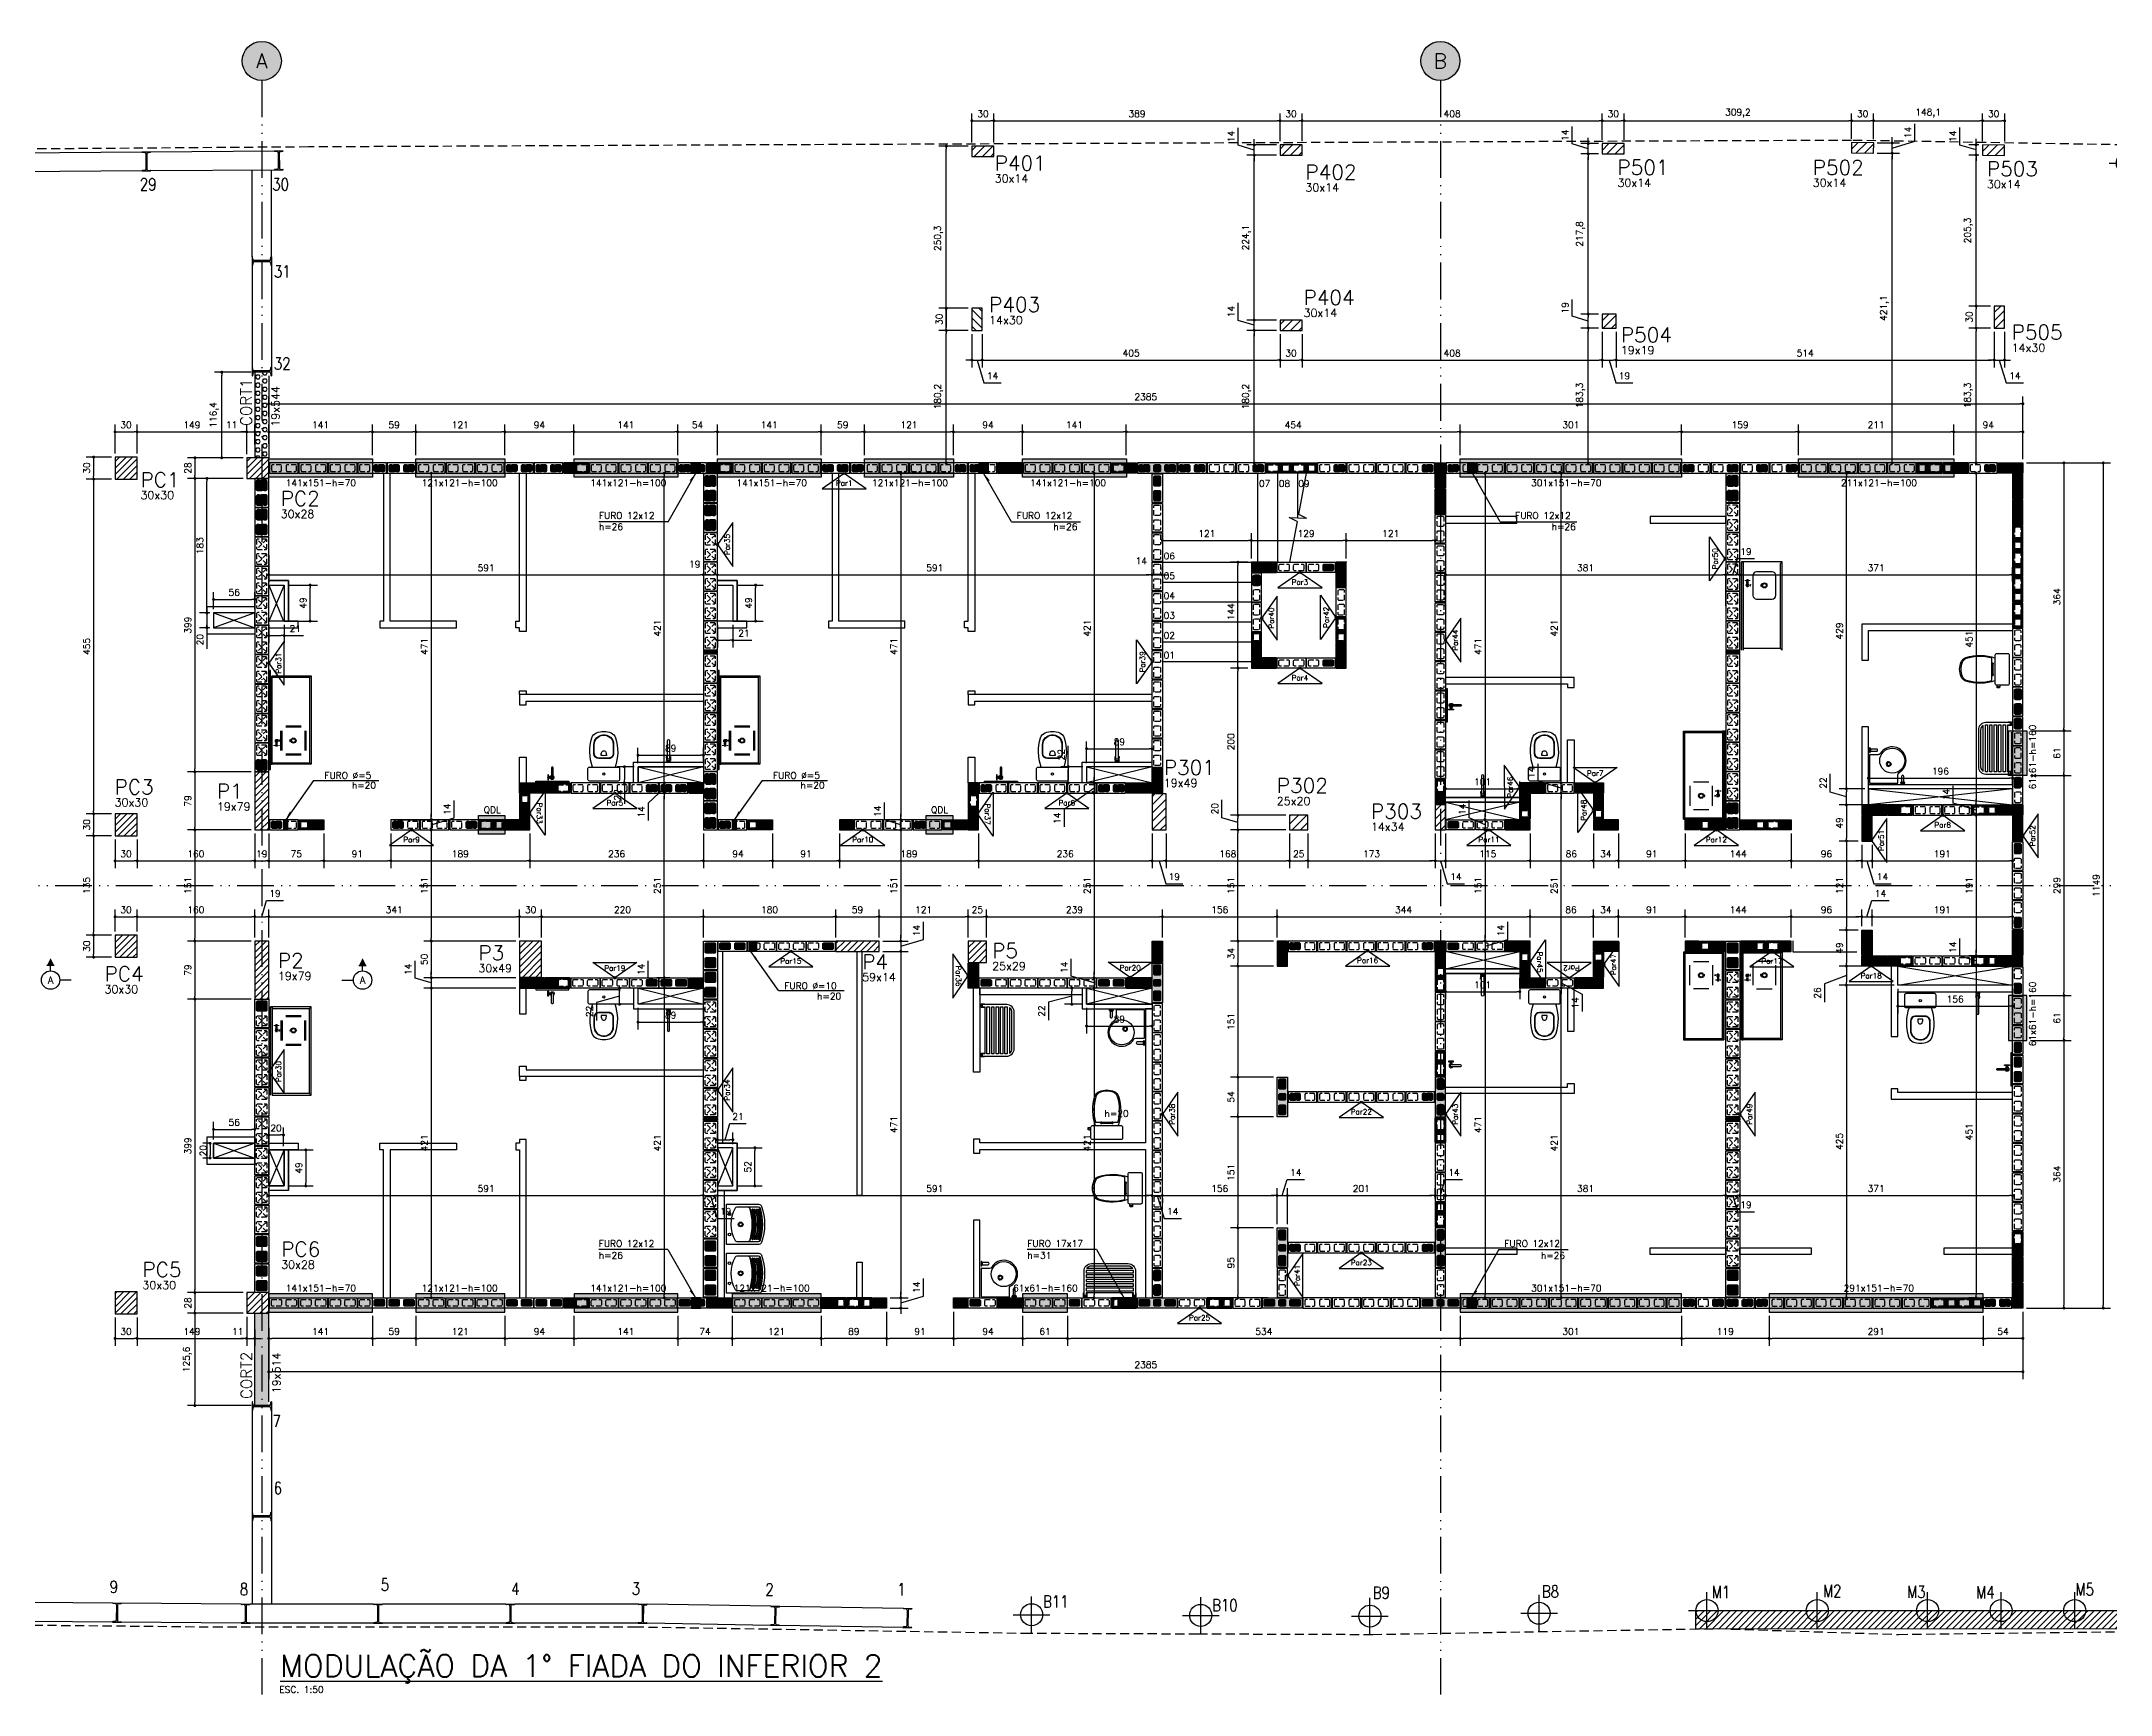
# Model space of a CAD drawing. Extents: x -14651 to 4582, y -13717 to -1290.
# Drawn here: x 564 to 3378, y -13689 to -11441 of the extents above; entities that cross this region are included whole.
import ezdxf
from ezdxf.enums import TextEntityAlignment as Align

# ---------------------------------------------------------------- set-up
doc = ezdxf.new("R2010")
doc.units = 0
doc.header["$LTSCALE"] = 25
for name, pattern in [('CONTINU', [0]), ('DASHED2', [0.375, 0.25, -0.125]), ('ESTILO_TQS_0004', [3.3, 2, -0.4, 0.05, -0.4, 0.05, -0.4]), ('XREF-MC41-BAS-PLN-TIPO-INFE-2-ÁREA EXTERNA$0$CENTER2', [1.125, 0.75, -0.125, 0.125, -0.125])]:
    doc.linetypes.add(name, pattern=pattern)
for name, color, linetype in [('203', 1, 'DASHED2'), ('213', 252, 'Continuous'), ('241', 2, 'Continuous'), ('247', 50, 'Continuous'), ('248', 100, 'Continuous'), ('249', 20, 'Continuous'), ('252', 1, 'Continuous'), ('253', 251, 'Continuous'), ('ABERTURAS', 53, 'Continuous'), ('ac-furo', 170, 'Continuous'), ('ALVENARIA NÃO ESTRUTURAL', 242, 'Continuous'), ('Arranque', 14, 'Continuous'), ('BROCAS MURO FECHAMENTO', 7, 'Continuous'), ('COTA', 1, 'Continuous'), ('EIXOS', 1, 'ESTILO_TQS_0004'), ('FERRO', 5, 'Continuous'), ('H2', 252, 'Continuous'), ('H4', 254, 'Continuous'), ('H5', 1, 'Continuous'), ('IND-EIXOS', 2, 'Continuous'), ('LINHA-FINA', 1, 'Continuous'), ('Linha_fina', 1, 'Continuous'), ('Linha_media', 4, 'Continuous'), ('P-D', 2, 'Continuous'), ('P-N', 5, 'Continuous'), ('P-S', 5, 'Continuous'), ('Pena_1', 1, 'Continuous'), ('Pena_2', 2, 'Continuous'), ('PENA_6', 6, 'Continuous'), ('PIL-N', 4, 'Continuous'), ('PROJ', 252, 'Continuous'), ('SOLO-FUNDAÇOES', 7, 'Continuous'), ('SOLOD- ESTACA STRAUSS', 7, 'Continuous'), ('SOLOD-TEXTO-007', 7, 'Continuous'), ('T1', 2, 'Continuous'), ('T4', 6, 'Continuous'), ('TERRENO', 1, 'DASHED2'), ('TEXT-EIXOS', 3, 'Continuous'), ('TEXTO', 3, 'Continuous'), ('TJANELA', 2, 'Continuous'), ('VIG-D', 2, 'Continuous'), ('VIG-N', 4, 'Continuous'), ('VIGA', 3, 'Continuous'), ('XREF-MC41-BAS-PLN-TIPO-INFE-2-ÁREA EXTERNA$0$TOP_LIM_TER_ATOMO', 20, 'XREF-MC41-BAS-PLN-TIPO-INFE-2-ÁREA EXTERNA$0$CENTER2')]:
    doc.layers.add(name, color=color, linetype=linetype)
doc.layers.add('Área Real', color=7, linetype='Continuous', lineweight=0)
doc.styles.add('COTA', font='romans.shx')
doc.styles.add('ROMANS', font='ROMANS')
doc.styles.get("Standard").update_dxf_attribs({"font": 'romans.shx'})
doc.styles.add('Texto1', font='romans.shx', dxfattribs={"height": 9})
doc.styles.add('Texto4', font='romans.shx', dxfattribs={"height": 30})
doc.dimstyles.new('forma', dxfattribs={"dimscale": 5, "dimtxt": 1.8, "dimasz": 0.8, "dimexe": 2, "dimexo": 1, "dimgap": 1, "dimtad": 1, "dimdec": 1, "dimzin": 9, "dimtxsty": 'COTA', "dimblk1": 'DOT', "dimblk2": 'DOT', "dimsah": 1, "dimcen": 0, "dimdle": 1, "dimclrd": 256, "dimclre": 256, "dimclrt": 2, "dimadec": 0, "dimazin": 0, "dimtfac": 1, "dimtdec": 0, "dimtmove": 0, "dimatfit": 3, "dimfxl": 1, "dimtolj": 1, "dimtzin": 0, "dimarcsym": 0})
pattern_1 = [(45, (0, -500), (-5.61266, 5.61266), [])]
pattern_2 = [(45, (199.517, -12044.5974), (-4.419417, 4.419417), [])]

msp = doc.modelspace()

# ---------------------------------------------------------------- texts
at = {"layer": 'P-D', "linetype": 'Continuous'}
for s, p in [('30x14', (1860.56, -11633.39, 0.02)), ('30x14', (2283.05, -11645.63, 0.02)), ('30x14', (2707.29, -11639.23, 0.02)), ('30x14', (2972.77, -11639.26, 0.02)), ('30x14', (3209.67, -11641.17, 0.02)), ('14x30', (1852.92, -11825.89, 0.02)), ('30x14', (2280.47, -11816.16, 0.02)), ('19x19', (2711.92, -11866.82, 0.02)), ('14x30', (3243.23, -11863.49, 0.02)), ('30x30', (699.1, -12063.9)), ('30x28', (889.71, -12089.51)), ('19x49', (2090.52, -12455.22, 0.02)), ('30x30', (663.9, -12481.66)), ('19x79', (802.99, -12487.3)), ('25x20', (2244.07, -12479.82, 0.02)), ('14x34', (2372.09, -12514.75, 0.04)), ('19x79', (885.91, -12717.64)), ('30x49', (1158.5, -12707.12)), ('59x14', (1680.37, -12719.2)), ('25x29', (1857.1, -12704.2)), ('30x30', (650.2, -12735.72)), ('30x28', (890.38, -13110.04)), ('30x30', (701.72, -13137.8))]:
    msp.add_text(s, height=11, dxfattribs=at).set_placement(p)
at = {"layer": 'PIL-N', "linetype": 'Continuous'}
for s, p in [('P401', (1860.56, -11616.89, 0.02)), ('P402', (2283.05, -11629.13, 0.02)), ('P501', (2707.29, -11622.73, 0.02)), ('P502', (2972.77, -11622.76, 0.02)), ('P503', (3209.67, -11624.67, 0.02)), ('P404', (2280.47, -11799.66, 0.02)), ('P403', (1852.92, -11809.39, 0.02)), ('P504', (2711.92, -11850.32, 0.02)), ('P505', (3243.23, -11846.99, 0.02)), ('PC1', (699.1, -12047.4)), ('PC2', (889.71, -12073.01)), ('P301', (2090.52, -12438.72, 0.02)), ('PC3', (663.9, -12465.16)), ('P1', (802.99, -12470.8)), ('P302', (2244.07, -12463.32, 0.02)), ('P303', (2372.09, -12498.25, 0.04)), ('P2', (885.91, -12701.14)), ('P3', (1158.5, -12690.62)), ('P4', (1680.37, -12702.7)), ('P5', (1857.1, -12687.7)), ('PC4', (650.2, -12719.22)), ('PC6', (890.38, -13093.54)), ('PC5', (701.72, -13121.3))]:
    msp.add_text(s, height=20, dxfattribs=at).set_placement(p)
at = {"layer": 'T1', "style": 'Texto1'}
for s, p in [('07', (2227.57, -12047.18)), ('08', (2254.57, -12047.18)), ('09', (2281.01, -12047.18)), ('06', (2097.89, -12145.62, 0.04)), ('05', (2097.89, -12172.62, 0.04)), ('04', (2097.89, -12199.62, 0.04)), ('03', (2097.89, -12226.62, 0.04)), ('02', (2097.89, -12253.62, 0.04)), ('01', (2097.89, -12280.62, 0.04))]:
    msp.add_text(s, height=9, dxfattribs=at).set_placement(p, align=Align.CENTER)
msp.add_text('h=20', height=9, dxfattribs=at).set_placement((2009.82, -12903.61))
at = {"layer": 'T4', "style": 'Texto4'}
msp.add_text('%%UMODULAÇÃO DA 1° FIADA DO INFERIOR 2', height=30, dxfattribs=at).set_placement((888.98, -13665.03))
at = {"layer": 'TEXT-EIXOS'}
for s, p in [('A', (863.91, -11468.08)), ('B', (2466.41, -11468.14))]:
    msp.add_text(s, height=20, dxfattribs=at).set_placement(p, align=Align.MIDDLE_CENTER)
at = {"layer": 'TEXTO', "color": 2, "style": 'Texto1'}
msp.add_text('ESC. 1:50', height=9, dxfattribs=at).set_placement((887.88, -13686.75))
at = {"layer": 'TJANELA', "style": 'Texto1'}
for s, p in [('141x151-h=70', (944.45, -12046.29)), ('121x121-h=100', (1133.09, -12046.29)), ('141x121-h=100', (1362.35, -12046.29)), ('141x151-h=70', (1557.35, -12046.29)), ('121x121-h=100', (1745.33, -12046.29)), ('141x121-h=100', (1960.33, -12046.29)), ('301x151-h=70', (2637.77, -12046.29)), ('211x121-h=100', (3062.77, -12046.29)), ('QDL', (1177.42, -12490.66)), ('QDL', (1785.56, -12490.66)), ('141x151-h=70', (944.45, -13140.9)), ('121x121-h=100', (1133.09, -13140.9)), ('141x121-h=100', (1362.35, -13140.9)), ('121x121-h=100', (1557.35, -13140.9)), ('61x61-h=160', (1929.5, -13140.9)), ('301x151-h=70', (2637.77, -13140.9)), ('291x151-h=70', (3062.77, -13140.9))]:
    msp.add_text(s, height=9, dxfattribs=at).set_placement(p, align=Align.CENTER)
for p in [(3276.23, -12414.45), (3276.23, -12763.74)]:
    msp.add_text('61x61-h=160', height=9, rotation=90, dxfattribs=at).set_placement(p, align=Align.CENTER)
at = {"layer": 'VIG-D', "linetype": 'Continuous'}
for s, p in [('19x544', (888.06, -11965.34)), ('19x514', (889.38, -13279.48))]:
    msp.add_text(s, height=11, rotation=90, dxfattribs=at).set_placement(p)
at = {"layer": 'VIG-N', "linetype": 'Continuous'}
for s, p in [('CORT1', (850.27, -11964.35)), ('CORT2', (850.63, -13287.27))]:
    msp.add_text(s, height=15, rotation=90, dxfattribs=at).set_placement(p)

# ---------------------------------------------------------------- blocks, each defined once
blk = doc.blocks.new('P4020')
blk.add_lwpolyline([(-19.5, -9.5), (19.5, -9.5), (19.5, 9.5), (-19.5, 9.5), (-19.5, -9.5)])
at = {"color": 1, "linetype": 'DASHED2'}
for points in [[(-17, -6), (-16, -7), (-4, -7), (-3, -6), (-3, 6), (-4, 7), (-16, 7), (-17, 6), (-17, -6)], [(3, -6), (4, -7), (16, -7), (17, -6), (17, 6), (16, 7), (4, 7), (3, 6), (3, -6)]]:
    blk.add_lwpolyline(points, dxfattribs=at)
at = {"layer": '203', "color": 253}
for p, q in [((-16.5, 6.5), (-3.5, -6.5)), ((-3.5, 6.5), (-16.5, -6.5)), ((16.5, 6.5), (3.5, -6.5)), ((3.5, 6.5), (16.5, -6.5))]:
    blk.add_line(p, q, dxfattribs=at)
blk = doc.blocks.new('P4015', base_point=(5842102.11612, -8124149.02973))
blk.add_lwpolyline([(5842082.61612, -8124156.02973), (5842121.61612, -8124156.02973), (5842121.61612, -8124142.02973), (5842082.61612, -8124142.02973), (5842082.61612, -8124156.02973)])
at = {"color": 1, "linetype": 'DASHED2'}
for points in [[(5842085.11612, -8124152.52973), (5842086.11612, -8124153.52973), (5842098.11612, -8124153.52973), (5842099.11612, -8124152.52973), (5842099.11612, -8124145.52973), (5842098.11612, -8124144.52973), (5842086.11612, -8124144.52973), (5842085.11612, -8124145.52973), (5842085.11612, -8124152.52973)], [(5842105.11612, -8124152.52973), (5842106.11612, -8124153.52973), (5842118.11612, -8124153.52973), (5842119.11612, -8124152.52973), (5842119.11612, -8124145.52973), (5842118.11612, -8124144.52973), (5842106.11612, -8124144.52973), (5842105.11612, -8124145.52973), (5842105.11612, -8124152.52973)]]:
    blk.add_lwpolyline(points, dxfattribs=at)
blk = doc.blocks.new('P3515')
at = {"layer": '248'}
h = blk.add_hatch(color=100, dxfattribs=at)
h.paths.add_polyline_path([(17, 7), (-17, 7), (-17, -7), (17, -7)])
h.paths.add_polyline_path([(-5.5, -3.5), (-6.5, -4.5), (-13.5, -4.5), (-14.5, -3.5), (-14.5, 3.5), (-13.5, 4.5), (-6.5, 4.5), (-5.5, 3.5)], flags=16)
h.paths.add_polyline_path([(0.5, 3.5), (1.5, 4.5), (13.5, 4.5), (14.5, 3.5), (14.5, -3.5), (13.5, -4.5), (1.5, -4.5), (0.5, -3.5)], flags=16)
blk.add_lwpolyline([(-17, -7), (17, -7), (17, 7), (-17, 7), (-17, -7)])
at = {"color": 1, "linetype": 'DASHED2'}
for points in [[(-14.5, -3.5), (-13.5, -4.5), (-6.5, -4.5), (-5.5, -3.5), (-5.5, 3.5), (-6.5, 4.5), (-13.5, 4.5), (-14.5, 3.5), (-14.5, -3.5)], [(0.5, -3.5), (1.5, -4.5), (13.5, -4.5), (14.5, -3.5), (14.5, 3.5), (13.5, 4.5), (1.5, 4.5), (0.5, 3.5), (0.5, -3.5)]]:
    blk.add_lwpolyline(points, dxfattribs=at)
blk = doc.blocks.new('P5515')
at = {"layer": '249'}
h = blk.add_hatch(color=20, dxfattribs=at)
h.paths.add_polyline_path([(-27, 7), (-27, -7), (27, -7), (27, 7)])
h.paths.add_polyline_path([(-10.5, -3.5), (-11.5, -4.5), (-23.5, -4.5), (-24.5, -3.5), (-24.5, 3.5), (-23.5, 4.5), (-11.5, 4.5), (-10.5, 3.5)], flags=16)
h.paths.add_polyline_path([(-4.5, 3.5), (-3.5, 4.5), (3.5, 4.5), (4.5, 3.5), (4.5, -3.5), (3.5, -4.5), (-3.5, -4.5), (-4.5, -3.5)], flags=16)
h.paths.add_polyline_path([(10.5, 3.5), (11.5, 4.5), (23.5, 4.5), (24.5, 3.5), (24.5, -3.5), (23.5, -4.5), (11.5, -4.5), (10.5, -3.5)], flags=16)
blk.add_lwpolyline([(27, 7), (-27, 7), (-27, -7), (27, -7), (27, 7)])
at = {"color": 1, "linetype": 'DASHED2'}
for points in [[(-10.5, 3.5), (-11.5, 4.5), (-23.5, 4.5), (-24.5, 3.5), (-24.5, -3.5), (-23.5, -4.5), (-11.5, -4.5), (-10.5, -3.5), (-10.5, 3.5)], [(4.5, 3.5), (3.5, 4.5), (-3.5, 4.5), (-4.5, 3.5), (-4.5, -3.5), (-3.5, -4.5), (3.5, -4.5), (4.5, -3.5), (4.5, 3.5)], [(24.5, 3.5), (23.5, 4.5), (11.5, 4.5), (10.5, 3.5), (10.5, -3.5), (11.5, -4.5), (23.5, -4.5), (24.5, -3.5), (24.5, 3.5)]]:
    blk.add_lwpolyline(points, dxfattribs=at)
blk = doc.blocks.new('P0520')
at = {"layer": '253'}
blk.add_hatch(color=129, dxfattribs=at).paths.add_polyline_path([(2, 9.5), (-2, 9.5), (-2, -9.5), (2, -9.5)])
blk.add_lwpolyline([(2, 9.5), (-2, 9.5), (-2, -9.5), (2, -9.5), (2, 9.5)])
blk = doc.blocks.new('P2015')
at = {"layer": '247'}
h = blk.add_hatch(color=50, dxfattribs=at)
h.paths.add_polyline_path([(9.5, 7), (-9.5, 7), (-9.5, -7), (9.5, -7)])
h.paths.add_polyline_path([(6, -4.5), (-6, -4.5), (-7, -3.5), (-7, 3.5), (-6, 4.5), (6, 4.5), (7, 3.5), (7, -3.5)], flags=16)
blk.add_lwpolyline([(-9.5, -7), (9.5, -7), (9.5, 7), (-9.5, 7), (-9.5, -7)])
at = {"color": 1, "linetype": 'DASHED2'}
blk.add_lwpolyline([(-7, -3.5), (-6, -4.5), (6, -4.5), (7, -3.5), (7, 3.5), (6, 4.5), (-6, 4.5), (-7, 3.5), (-7, -3.5)], dxfattribs=at)
blk = doc.blocks.new('P3015')
at = {"layer": '252'}
h = blk.add_hatch(color=21, dxfattribs=at)
h.paths.add_polyline_path([(14.5, -7), (14.5, 7), (-14.5, 7), (-14.5, -7)])
h.paths.add_polyline_path([(3, 3.5), (4, 4.5), (11, 4.5), (12, 3.5), (12, -3.5), (11, -4.5), (4, -4.5), (3, -3.5)], flags=16)
h.paths.add_polyline_path([(-3, -3.5), (-4, -4.5), (-11, -4.5), (-12, -3.5), (-12, 3.5), (-11, 4.5), (-4, 4.5), (-3, 3.5)], flags=16)
blk.add_lwpolyline([(-14.5, -7), (14.5, -7), (14.5, 7), (-14.5, 7), (-14.5, -7)])
at = {"color": 1, "linetype": 'DASHED2'}
for points in [[(-12, -3.5), (-11, -4.5), (-4, -4.5), (-3, -3.5), (-3, 3.5), (-4, 4.5), (-11, 4.5), (-12, 3.5), (-12, -3.5)], [(3, -3.5), (4, -4.5), (11, -4.5), (12, -3.5), (12, 3.5), (11, 4.5), (4, 4.5), (3, 3.5), (3, -3.5)]]:
    blk.add_lwpolyline(points, dxfattribs=at)
blk = doc.blocks.new('P0515')
at = {"layer": '253'}
blk.add_hatch(color=210, dxfattribs=at).paths.add_polyline_path([(-2, -7), (2, -7), (2, 7), (-2, 7)])
blk.add_lwpolyline([(-2, -7), (2, -7), (2, 7), (-2, 7), (-2, -7)])
blk = doc.blocks.new('GR-0909')
at = {"layer": '213'}
h = blk.add_hatch(color=256, dxfattribs=at)
h.paths.add_polyline_path([(3.5, -4.5), (4.5, -3.5), (4.500001, 3.5), (3.500001, 4.5), (-3.499999, 4.5), (-4.499999, 3.5), (-4.5, -3.5), (-3.5, -4.5)])
h.paths.add_polyline_path([(-2, 0, -1), (2, 0, -1)], flags=16)
at = {"layer": 'Arranque'}
blk.add_hatch(color=256, dxfattribs=at).paths.add_polyline_path([(2, 0, 1), (-2, 0, 1)])
at = {"layer": '213'}
blk.add_lwpolyline([(3.500001, 4.5), (4.500001, 3.5), (4.5, -3.5), (3.5, -4.5), (-3.5, -4.5), (-4.5, -3.5), (-4.499999, 3.5), (-3.499999, 4.5), (3.500001, 4.5)], dxfattribs=at)
at = {"layer": 'FERRO', "linetype": 'Continuous'}
blk.add_circle((0, 0), 2, dxfattribs=at)
blk = doc.blocks.new('GR-1409')
at = {"layer": '213'}
h = blk.add_hatch(color=256, dxfattribs=at)
h.paths.add_polyline_path([(-6, 4.5), (-7, 3.5), (-7, -3.5), (-6, -4.5), (6, -4.5), (7, -3.5), (7, 3.5), (6, 4.5)])
h.paths.add_polyline_path([(-2, 0, 1), (2, 0, 1)], flags=16)
at = {"layer": 'Arranque'}
blk.add_hatch(color=256, dxfattribs=at).paths.add_polyline_path([(-2, 0, 1), (2, 0, 1)])
at = {"layer": '213'}
blk.add_lwpolyline([(-7, 3.5), (-6, 4.5), (6, 4.5), (7, 3.5), (7, -3.5), (6, -4.5), (-6, -4.5), (-7, -3.5), (-7, 3.5)], dxfattribs=at)
at = {"layer": 'FERRO', "linetype": 'Continuous'}
blk.add_circle((0, 0), 2, dxfattribs=at)
blk = doc.blocks.new('GR-1414')
at = {"layer": '213'}
h = blk.add_hatch(color=256, dxfattribs=at)
h.paths.add_polyline_path([(6, -7), (7, -6), (7, 6), (6, 7), (-6, 7), (-7, 6), (-7, -6), (-6, -7)])
h.paths.add_polyline_path([(2, 0, 1), (-2, 0, 1)], flags=16)
at = {"layer": 'Arranque'}
blk.add_hatch(color=256, dxfattribs=at).paths.add_polyline_path([(2, 0, 1), (-2, 0, 1)])
at = {"layer": '213'}
for p, q in [((-7, 6), (-6, 7)), ((-7, -6), (-7, 6)), ((-6, 7), (6, 7)), ((6, 7), (7, 6)), ((7, 6), (7, -6)), ((-6, -7), (-7, -6)), ((6, -7), (-6, -7)), ((7, -6), (6, -7))]:
    blk.add_line(p, q, dxfattribs=at)
at = {"layer": 'FERRO', "linetype": 'Continuous'}
blk.add_circle((0, 0), 2, dxfattribs=at)
blk = doc.blocks.new('seção_esq')
at = {"layer": 'Linha_media'}
for p, q in [((1, 4), (-1, 4)), ((0, 2.5), (0, 4)), ((5.62, 0), (2.5, 0))]:
    blk.add_line(p, q, dxfattribs=at)
blk.add_circle((0, 0), 2.5, dxfattribs=at)
blk.add_solid([(1, 4), (0, 6), (-1, 4)], dxfattribs=at)
blk = doc.blocks.new('seção_dir')
at = {"layer": 'Linha_media'}
for p, q in [((-5.62, 0), (-2.5, 0)), ((-1, 4), (1, 4)), ((0, 2.5), (0, 4))]:
    blk.add_line(p, q, dxfattribs=at)
blk.add_circle((0, 0), 2.5, dxfattribs=at)
blk.add_solid([(-1, 4), (0, 6), (1, 4)], dxfattribs=at)
blk = doc.blocks.new('atrib_seção')
at = {"layer": 'Linha_media', "style": 'ROMANS'}
blk.add_attdef('X', text='', height=2, dxfattribs=at).set_placement((0, 0), align=Align.MIDDLE)
blk = doc.blocks.new('_IDNPAR_2')
at = {"color": 3}
blk.add_lwpolyline([(1, -0.7), (0, 0), (-1, -0.7)], close=True, dxfattribs=at)
blk.add_circle((0, 0), 0.05, dxfattribs=at)
at = {"layer": '247', "color": 2, "style": 'COTA', "flags": 8}
blk.add_attdef('ID', text='', height=0.24, dxfattribs=at).set_placement((0, -0.438), align=Align.MIDDLE_CENTER)
blk = doc.blocks.new('_Dot')
at = {"color": 0, "linetype": 'ByBlock', "lineweight": -2}
blk.add_line((-0.5, 0), (-1, 0), dxfattribs=at)
at = {"color": 0, "linetype": 'ByBlock', "const_width": 0.5}
blk.add_lwpolyline([(-0.25, 0, 1), (0.25, 0, 1)], format="xyb", close=True, dxfattribs=at)
blk = doc.blocks.new('*D92')
at = {"layer": 'COTA', "lineweight": -2, "transparency": 16777216}
for p, q in [((873.5, -11988.7), (873.5, -11962.4)), ((877.5, -11972.4), (1010.5, -11972.4)), ((1014.5, -12004.1), (1014.5, -11962.4))]:
    blk.add_line(p, q, dxfattribs=at)
at = {"layer": 'Defpoints', "color": 0, "transparency": 16777216}
for p in [(1014.5, -11972.4), (873.5, -11993.7), (1014.5, -12009.1)]:
    blk.add_point(p, dxfattribs=at)
at = {"layer": 'COTA', "lineweight": -2, "transparency": 16777216, "xscale": 4, "yscale": 4, "zscale": 4, "rotation": 180}
blk.add_blockref('_Dot', (873.5, -11972.4), dxfattribs=at)
at = {"layer": 'COTA', "lineweight": -2, "transparency": 16777216, "xscale": 4, "yscale": 4, "zscale": 4}
blk.add_blockref('_Dot', (1014.5, -11972.4), dxfattribs=at)
at = {"layer": 'COTA', "color": 2, "transparency": 16777216, "insert": (944, -11962.9), "char_height": 9, "attachment_point": 5, "style": 'COTA'}
blk.add_mtext('\\A1;141 ', dxfattribs=at)
blk = doc.blocks.new('*D93')
at = {"layer": 'COTA', "lineweight": -2, "transparency": 16777216}
for p, q in [((1014.5, -12004.1), (1014.5, -11962.4)), ((1018.5, -11972.4), (1069.5, -11972.4)), ((1073.5, -12004.1), (1073.5, -11962.4))]:
    blk.add_line(p, q, dxfattribs=at)
at = {"layer": 'Defpoints', "color": 0, "transparency": 16777216}
for p in [(1073.5, -11972.4), (1014.5, -12009.1), (1073.5, -12009.1)]:
    blk.add_point(p, dxfattribs=at)
at = {"layer": 'COTA', "lineweight": -2, "transparency": 16777216, "xscale": 4, "yscale": 4, "zscale": 4, "rotation": 180}
blk.add_blockref('_Dot', (1014.5, -11972.4), dxfattribs=at)
at = {"layer": 'COTA', "lineweight": -2, "transparency": 16777216, "xscale": 4, "yscale": 4, "zscale": 4}
blk.add_blockref('_Dot', (1073.5, -11972.4), dxfattribs=at)
at = {"layer": 'COTA', "color": 2, "transparency": 16777216, "insert": (1044, -11962.9), "char_height": 9, "attachment_point": 5, "style": 'COTA'}
blk.add_mtext('\\A1;59 ', dxfattribs=at)
blk = doc.blocks.new('*D94')
at = {"layer": 'COTA', "lineweight": -2, "transparency": 16777216}
for p, q in [((1073.5, -12004.1), (1073.5, -11962.4)), ((1077.5, -11972.4), (1190.5, -11972.4)), ((1194.5, -12004.1), (1194.5, -11962.4))]:
    blk.add_line(p, q, dxfattribs=at)
at = {"layer": 'Defpoints', "color": 0, "transparency": 16777216}
for p in [(1194.5, -11972.4), (1073.5, -12009.1), (1194.5, -12009.1)]:
    blk.add_point(p, dxfattribs=at)
at = {"layer": 'COTA', "lineweight": -2, "transparency": 16777216, "xscale": 4, "yscale": 4, "zscale": 4, "rotation": 180}
blk.add_blockref('_Dot', (1073.5, -11972.4), dxfattribs=at)
at = {"layer": 'COTA', "lineweight": -2, "transparency": 16777216, "xscale": 4, "yscale": 4, "zscale": 4}
blk.add_blockref('_Dot', (1194.5, -11972.4), dxfattribs=at)
at = {"layer": 'COTA', "color": 2, "transparency": 16777216, "insert": (1134, -11962.9), "char_height": 9, "attachment_point": 5, "style": 'COTA'}
blk.add_mtext('\\A1;121 ', dxfattribs=at)
blk = doc.blocks.new('*D95')
at = {"layer": 'COTA', "lineweight": -2, "transparency": 16777216}
for p, q in [((1194.5, -12004.1), (1194.5, -11962.4)), ((1198.5, -11972.4), (1284.5, -11972.4)), ((1288.5, -12004.1), (1288.5, -11962.4))]:
    blk.add_line(p, q, dxfattribs=at)
at = {"layer": 'Defpoints', "color": 0, "transparency": 16777216}
for p in [(1288.5, -11972.4), (1194.5, -12009.1), (1288.5, -12009.1)]:
    blk.add_point(p, dxfattribs=at)
at = {"layer": 'COTA', "lineweight": -2, "transparency": 16777216, "xscale": 4, "yscale": 4, "zscale": 4, "rotation": 180}
blk.add_blockref('_Dot', (1194.5, -11972.4), dxfattribs=at)
at = {"layer": 'COTA', "lineweight": -2, "transparency": 16777216, "xscale": 4, "yscale": 4, "zscale": 4}
blk.add_blockref('_Dot', (1288.5, -11972.4), dxfattribs=at)
at = {"layer": 'COTA', "color": 2, "transparency": 16777216, "insert": (1241.5, -11962.9), "char_height": 9, "attachment_point": 5, "style": 'COTA'}
blk.add_mtext('\\A1;94 ', dxfattribs=at)
blk = doc.blocks.new('*D96')
at = {"layer": 'COTA', "lineweight": -2, "transparency": 16777216}
for p, q in [((1288.5, -12004.1), (1288.5, -11962.4)), ((1292.5, -11972.4), (1425.5, -11972.4)), ((1429.5, -12004.1), (1429.5, -11962.4))]:
    blk.add_line(p, q, dxfattribs=at)
at = {"layer": 'Defpoints', "color": 0, "transparency": 16777216}
for p in [(1429.5, -11972.4), (1288.5, -12009.1), (1429.5, -12009.1)]:
    blk.add_point(p, dxfattribs=at)
at = {"layer": 'COTA', "lineweight": -2, "transparency": 16777216, "xscale": 4, "yscale": 4, "zscale": 4, "rotation": 180}
blk.add_blockref('_Dot', (1288.5, -11972.4), dxfattribs=at)
at = {"layer": 'COTA', "lineweight": -2, "transparency": 16777216, "xscale": 4, "yscale": 4, "zscale": 4}
blk.add_blockref('_Dot', (1429.5, -11972.4), dxfattribs=at)
at = {"layer": 'COTA', "color": 2, "transparency": 16777216, "insert": (1359, -11962.9), "char_height": 9, "attachment_point": 5, "style": 'COTA'}
blk.add_mtext('\\A1;141 ', dxfattribs=at)
blk = doc.blocks.new('*D97')
at = {"layer": 'COTA', "lineweight": -2, "transparency": 16777216}
for p, q in [((1429.5, -12004.1), (1429.5, -11962.4)), ((1433.5, -11972.4), (1479.5, -11972.4)), ((1483.5, -12004.1), (1483.5, -11962.4))]:
    blk.add_line(p, q, dxfattribs=at)
at = {"layer": 'Defpoints', "color": 0, "transparency": 16777216}
for p in [(1483.5, -11972.4), (1429.5, -12009.1), (1483.5, -12009.1)]:
    blk.add_point(p, dxfattribs=at)
at = {"layer": 'COTA', "lineweight": -2, "transparency": 16777216, "xscale": 4, "yscale": 4, "zscale": 4, "rotation": 180}
blk.add_blockref('_Dot', (1429.5, -11972.4), dxfattribs=at)
at = {"layer": 'COTA', "lineweight": -2, "transparency": 16777216, "xscale": 4, "yscale": 4, "zscale": 4}
blk.add_blockref('_Dot', (1483.5, -11972.4), dxfattribs=at)
at = {"layer": 'COTA', "color": 2, "transparency": 16777216, "insert": (1456.5, -11962.9), "char_height": 9, "attachment_point": 5, "style": 'COTA'}
blk.add_mtext('\\A1;54 ', dxfattribs=at)
blk = doc.blocks.new('*D98')
at = {"layer": 'COTA', "lineweight": -2, "transparency": 16777216}
for p, q in [((1483.5, -12004.1), (1483.5, -11962.4)), ((1487.5, -11972.4), (1620.5, -11972.4)), ((1624.5, -12004.1), (1624.5, -11962.4))]:
    blk.add_line(p, q, dxfattribs=at)
at = {"layer": 'Defpoints', "color": 0, "transparency": 16777216}
for p in [(1624.5, -11972.4), (1483.5, -12009.1), (1624.5, -12009.1)]:
    blk.add_point(p, dxfattribs=at)
at = {"layer": 'COTA', "lineweight": -2, "transparency": 16777216, "xscale": 4, "yscale": 4, "zscale": 4, "rotation": 180}
blk.add_blockref('_Dot', (1483.5, -11972.4), dxfattribs=at)
at = {"layer": 'COTA', "lineweight": -2, "transparency": 16777216, "xscale": 4, "yscale": 4, "zscale": 4}
blk.add_blockref('_Dot', (1624.5, -11972.4), dxfattribs=at)
at = {"layer": 'COTA', "color": 2, "transparency": 16777216, "insert": (1554, -11962.9), "char_height": 9, "attachment_point": 5, "style": 'COTA'}
blk.add_mtext('\\A1;141 ', dxfattribs=at)
blk = doc.blocks.new('*D99')
at = {"layer": 'COTA', "lineweight": -2, "transparency": 16777216}
for p, q in [((1624.5, -12004.1), (1624.5, -11962.4)), ((1628.5, -11972.4), (1679.5, -11972.4)), ((1683.5, -12004.1), (1683.5, -11962.4))]:
    blk.add_line(p, q, dxfattribs=at)
at = {"layer": 'Defpoints', "color": 0, "transparency": 16777216}
for p in [(1683.5, -11972.4), (1624.5, -12009.1), (1683.5, -12009.1)]:
    blk.add_point(p, dxfattribs=at)
at = {"layer": 'COTA', "lineweight": -2, "transparency": 16777216, "xscale": 4, "yscale": 4, "zscale": 4, "rotation": 180}
blk.add_blockref('_Dot', (1624.5, -11972.4), dxfattribs=at)
at = {"layer": 'COTA', "lineweight": -2, "transparency": 16777216, "xscale": 4, "yscale": 4, "zscale": 4}
blk.add_blockref('_Dot', (1683.5, -11972.4), dxfattribs=at)
at = {"layer": 'COTA', "color": 2, "transparency": 16777216, "insert": (1654, -11962.9), "char_height": 9, "attachment_point": 5, "style": 'COTA'}
blk.add_mtext('\\A1;59 ', dxfattribs=at)
blk = doc.blocks.new('*D100')
at = {"layer": 'COTA', "lineweight": -2, "transparency": 16777216}
for p, q in [((1683.5, -12004.1), (1683.5, -11962.4)), ((1687.5, -11972.4), (1800.5, -11972.4)), ((1804.5, -12004.1), (1804.5, -11962.4))]:
    blk.add_line(p, q, dxfattribs=at)
at = {"layer": 'Defpoints', "color": 0, "transparency": 16777216}
for p in [(1804.5, -11972.4), (1683.5, -12009.1), (1804.5, -12009.1)]:
    blk.add_point(p, dxfattribs=at)
at = {"layer": 'COTA', "lineweight": -2, "transparency": 16777216, "xscale": 4, "yscale": 4, "zscale": 4, "rotation": 180}
blk.add_blockref('_Dot', (1683.5, -11972.4), dxfattribs=at)
at = {"layer": 'COTA', "lineweight": -2, "transparency": 16777216, "xscale": 4, "yscale": 4, "zscale": 4}
blk.add_blockref('_Dot', (1804.5, -11972.4), dxfattribs=at)
at = {"layer": 'COTA', "color": 2, "transparency": 16777216, "insert": (1744, -11962.9), "char_height": 9, "attachment_point": 5, "style": 'COTA'}
blk.add_mtext('\\A1;121 ', dxfattribs=at)
blk = doc.blocks.new('*D101')
at = {"layer": 'COTA', "lineweight": -2, "transparency": 16777216}
for p, q in [((1804.5, -12004.1), (1804.5, -11962.4)), ((1808.5, -11972.4), (1894.5, -11972.4)), ((1898.5, -12004.1), (1898.5, -11962.4))]:
    blk.add_line(p, q, dxfattribs=at)
at = {"layer": 'Defpoints', "color": 0, "transparency": 16777216}
for p in [(1898.5, -11972.4), (1804.5, -12009.1), (1898.5, -12009.1)]:
    blk.add_point(p, dxfattribs=at)
at = {"layer": 'COTA', "lineweight": -2, "transparency": 16777216, "xscale": 4, "yscale": 4, "zscale": 4, "rotation": 180}
blk.add_blockref('_Dot', (1804.5, -11972.4), dxfattribs=at)
at = {"layer": 'COTA', "lineweight": -2, "transparency": 16777216, "xscale": 4, "yscale": 4, "zscale": 4}
blk.add_blockref('_Dot', (1898.5, -11972.4), dxfattribs=at)
at = {"layer": 'COTA', "color": 2, "transparency": 16777216, "insert": (1851.5, -11962.9), "char_height": 9, "attachment_point": 5, "style": 'COTA'}
blk.add_mtext('\\A1;94 ', dxfattribs=at)
blk = doc.blocks.new('*D102')
at = {"layer": 'COTA', "lineweight": -2, "transparency": 16777216}
for p, q in [((1898.5, -12004.1), (1898.5, -11962.4)), ((1902.5, -11972.4), (2035.5, -11972.4)), ((2039.5, -12004.1), (2039.5, -11962.4))]:
    blk.add_line(p, q, dxfattribs=at)
at = {"layer": 'Defpoints', "color": 0, "transparency": 16777216}
for p in [(2039.5, -11972.4), (1898.5, -12009.1), (2039.5, -12009.1)]:
    blk.add_point(p, dxfattribs=at)
at = {"layer": 'COTA', "lineweight": -2, "transparency": 16777216, "xscale": 4, "yscale": 4, "zscale": 4, "rotation": 180}
blk.add_blockref('_Dot', (1898.5, -11972.4), dxfattribs=at)
at = {"layer": 'COTA', "lineweight": -2, "transparency": 16777216, "xscale": 4, "yscale": 4, "zscale": 4}
blk.add_blockref('_Dot', (2039.5, -11972.4), dxfattribs=at)
at = {"layer": 'COTA', "color": 2, "transparency": 16777216, "insert": (1969, -11962.9), "char_height": 9, "attachment_point": 5, "style": 'COTA'}
blk.add_mtext('\\A1;141 ', dxfattribs=at)
blk = doc.blocks.new('*D103')
at = {"layer": 'COTA', "lineweight": -2, "transparency": 16777216}
for p, q in [((2039.5, -12004.1), (2039.5, -11962.4)), ((2043.5, -11972.4), (2489.5, -11972.4)), ((2493.5, -12004.1), (2493.5, -11962.4))]:
    blk.add_line(p, q, dxfattribs=at)
at = {"layer": 'Defpoints', "color": 0, "transparency": 16777216}
for p in [(2493.5, -11972.4), (2039.5, -12009.1), (2493.5, -12009.1)]:
    blk.add_point(p, dxfattribs=at)
at = {"layer": 'COTA', "lineweight": -2, "transparency": 16777216, "xscale": 4, "yscale": 4, "zscale": 4, "rotation": 180}
blk.add_blockref('_Dot', (2039.5, -11972.4), dxfattribs=at)
at = {"layer": 'COTA', "lineweight": -2, "transparency": 16777216, "xscale": 4, "yscale": 4, "zscale": 4}
blk.add_blockref('_Dot', (2493.5, -11972.4), dxfattribs=at)
at = {"layer": 'COTA', "color": 2, "transparency": 16777216, "insert": (2266.5, -11962.9), "char_height": 9, "attachment_point": 5, "style": 'COTA'}
blk.add_mtext('\\A1;454 ', dxfattribs=at)
blk = doc.blocks.new('*D104')
at = {"layer": 'COTA', "lineweight": -2, "transparency": 16777216}
for p, q in [((2493.5, -12004.1), (2493.5, -11962.4)), ((2497.5, -11972.4), (2790.5, -11972.4)), ((2794.5, -12004.1), (2794.5, -11962.4))]:
    blk.add_line(p, q, dxfattribs=at)
at = {"layer": 'Defpoints', "color": 0, "transparency": 16777216}
for p in [(2794.5, -11972.4), (2493.5, -12009.1), (2794.5, -12009.1)]:
    blk.add_point(p, dxfattribs=at)
at = {"layer": 'COTA', "lineweight": -2, "transparency": 16777216, "xscale": 4, "yscale": 4, "zscale": 4, "rotation": 180}
blk.add_blockref('_Dot', (2493.5, -11972.4), dxfattribs=at)
at = {"layer": 'COTA', "lineweight": -2, "transparency": 16777216, "xscale": 4, "yscale": 4, "zscale": 4}
blk.add_blockref('_Dot', (2794.5, -11972.4), dxfattribs=at)
at = {"layer": 'COTA', "color": 2, "transparency": 16777216, "insert": (2644, -11962.9), "char_height": 9, "attachment_point": 5, "style": 'COTA'}
blk.add_mtext('\\A1;301 ', dxfattribs=at)
blk = doc.blocks.new('*D105')
at = {"layer": 'COTA', "lineweight": -2, "transparency": 16777216}
for p, q in [((2794.5, -12004.1), (2794.5, -11962.4)), ((2798.5, -11972.4), (2949.5, -11972.4)), ((2953.5, -12004.1), (2953.5, -11962.4))]:
    blk.add_line(p, q, dxfattribs=at)
at = {"layer": 'Defpoints', "color": 0, "transparency": 16777216}
for p in [(2953.5, -11972.4), (2794.5, -12009.1), (2953.5, -12009.1)]:
    blk.add_point(p, dxfattribs=at)
at = {"layer": 'COTA', "lineweight": -2, "transparency": 16777216, "xscale": 4, "yscale": 4, "zscale": 4, "rotation": 180}
blk.add_blockref('_Dot', (2794.5, -11972.4), dxfattribs=at)
at = {"layer": 'COTA', "lineweight": -2, "transparency": 16777216, "xscale": 4, "yscale": 4, "zscale": 4}
blk.add_blockref('_Dot', (2953.5, -11972.4), dxfattribs=at)
at = {"layer": 'COTA', "color": 2, "transparency": 16777216, "insert": (2874, -11962.9), "char_height": 9, "attachment_point": 5, "style": 'COTA'}
blk.add_mtext('\\A1;159 ', dxfattribs=at)
blk = doc.blocks.new('*D106')
at = {"layer": 'COTA', "lineweight": -2, "transparency": 16777216}
for p, q in [((2953.5, -12004.1), (2953.5, -11962.4)), ((2957.5, -11972.4), (3160.5, -11972.4)), ((3164.5, -12004.1), (3164.5, -11962.4))]:
    blk.add_line(p, q, dxfattribs=at)
at = {"layer": 'Defpoints', "color": 0, "transparency": 16777216}
for p in [(3164.5, -11972.4), (2953.5, -12009.1), (3164.5, -12009.1)]:
    blk.add_point(p, dxfattribs=at)
at = {"layer": 'COTA', "lineweight": -2, "transparency": 16777216, "xscale": 4, "yscale": 4, "zscale": 4, "rotation": 180}
blk.add_blockref('_Dot', (2953.5, -11972.4), dxfattribs=at)
at = {"layer": 'COTA', "lineweight": -2, "transparency": 16777216, "xscale": 4, "yscale": 4, "zscale": 4}
blk.add_blockref('_Dot', (3164.5, -11972.4), dxfattribs=at)
at = {"layer": 'COTA', "color": 2, "transparency": 16777216, "insert": (3059, -11962.9), "char_height": 9, "attachment_point": 5, "style": 'COTA'}
blk.add_mtext('\\A1;211 ', dxfattribs=at)
blk = doc.blocks.new('*D107')
at = {"layer": 'COTA', "lineweight": -2, "transparency": 16777216}
for p, q in [((3164.5, -12004.1), (3164.5, -11962.4)), ((3168.5, -11972.4), (3254.5, -11972.4)), ((3258.5, -12009.6), (3258.5, -11962.4))]:
    blk.add_line(p, q, dxfattribs=at)
at = {"layer": 'Defpoints', "color": 0, "transparency": 16777216}
for p in [(3258.5, -11972.4), (3164.5, -12009.1), (3258.5, -12014.6)]:
    blk.add_point(p, dxfattribs=at)
at = {"layer": 'COTA', "lineweight": -2, "transparency": 16777216, "xscale": 4, "yscale": 4, "zscale": 4, "rotation": 180}
blk.add_blockref('_Dot', (3164.5, -11972.4), dxfattribs=at)
at = {"layer": 'COTA', "lineweight": -2, "transparency": 16777216, "xscale": 4, "yscale": 4, "zscale": 4}
blk.add_blockref('_Dot', (3258.5, -11972.4), dxfattribs=at)
at = {"layer": 'COTA', "color": 2, "transparency": 16777216, "insert": (3211.5, -11962.9), "char_height": 9, "attachment_point": 5, "style": 'COTA'}
blk.add_mtext('\\A1;94 ', dxfattribs=at)
blk = doc.blocks.new('*D108')
at = {"layer": 'COTA', "lineweight": -2, "transparency": 16777216}
for p, q in [((873.5, -11951.8), (873.5, -11924.2)), ((3258.5, -12009.6), (3258.5, -11924.2)), ((877.5, -11934.2), (3254.5, -11934.2))]:
    blk.add_line(p, q, dxfattribs=at)
at = {"layer": 'Defpoints', "color": 0, "transparency": 16777216}
for p in [(873.5, -11956.8), (3258.5, -11934.2), (3258.5, -12014.6)]:
    blk.add_point(p, dxfattribs=at)
at = {"layer": 'COTA', "lineweight": -2, "transparency": 16777216, "xscale": 4, "yscale": 4, "zscale": 4, "rotation": 180}
blk.add_blockref('_Dot', (873.5, -11934.2), dxfattribs=at)
at = {"layer": 'COTA', "lineweight": -2, "transparency": 16777216, "xscale": 4, "yscale": 4, "zscale": 4}
blk.add_blockref('_Dot', (3258.5, -11934.2), dxfattribs=at)
at = {"layer": 'COTA', "color": 2, "transparency": 16777216, "insert": (2066, -11924.7), "char_height": 9, "attachment_point": 5, "style": 'COTA'}
blk.add_mtext('\\A1;2385 ', dxfattribs=at)
blk = doc.blocks.new('*D109')
at = {"layer": 'COTA', "lineweight": -2, "transparency": 16777216}
for p, q in [((3263.5, -12014.6), (3324.4, -12014.6)), ((3314.4, -12018.6), (3314.4, -12374.6)), ((3269, -12378.6), (3324.4, -12378.6))]:
    blk.add_line(p, q, dxfattribs=at)
at = {"layer": 'Defpoints', "color": 0, "transparency": 16777216}
for p in [(3258.5, -12014.6), (3264, -12378.6), (3314.4, -12378.6)]:
    blk.add_point(p, dxfattribs=at)
at = {"layer": 'COTA', "lineweight": -2, "transparency": 16777216, "xscale": 4, "yscale": 4, "zscale": 4}
for p, rotation in [((3314.4, -12014.6), 90), ((3314.4, -12378.6), 270)]:
    blk.add_blockref('_Dot', p, dxfattribs=dict(at, rotation=rotation))
at = {"layer": 'COTA', "color": 2, "transparency": 16777216, "insert": (3304.9, -12196.6), "char_height": 9, "attachment_point": 5, "rotation": 90, "style": 'COTA'}
blk.add_mtext('\\A1;364 ', dxfattribs=at)
blk = doc.blocks.new('*D110')
at = {"layer": 'COTA', "lineweight": -2, "transparency": 16777216}
for p, q in [((3269, -12378.6), (3324.4, -12378.6)), ((3314.4, -12382.6), (3314.4, -12435.6)), ((3269, -12439.6), (3324.4, -12439.6))]:
    blk.add_line(p, q, dxfattribs=at)
at = {"layer": 'Defpoints', "color": 0, "transparency": 16777216}
for p in [(3264, -12378.6), (3264, -12439.6), (3314.4, -12439.6)]:
    blk.add_point(p, dxfattribs=at)
at = {"layer": 'COTA', "lineweight": -2, "transparency": 16777216, "xscale": 4, "yscale": 4, "zscale": 4}
for p, rotation in [((3314.4, -12378.6), 90), ((3314.4, -12439.6), 270)]:
    blk.add_blockref('_Dot', p, dxfattribs=dict(at, rotation=rotation))
at = {"layer": 'COTA', "color": 2, "transparency": 16777216, "insert": (3304.9, -12409.1), "char_height": 9, "attachment_point": 5, "rotation": 90, "style": 'COTA'}
blk.add_mtext('\\A1;61 ', dxfattribs=at)
blk = doc.blocks.new('*D111')
at = {"layer": 'COTA', "lineweight": -2, "transparency": 16777216}
for p, q in [((3269, -12439.6), (3324.4, -12439.6)), ((3314.4, -12443.6), (3314.4, -12734.6)), ((3269, -12738.6), (3324.4, -12738.6))]:
    blk.add_line(p, q, dxfattribs=at)
at = {"layer": 'Defpoints', "color": 0, "transparency": 16777216}
for p in [(3264, -12439.6), (3264, -12738.6), (3314.4, -12738.6)]:
    blk.add_point(p, dxfattribs=at)
at = {"layer": 'COTA', "lineweight": -2, "transparency": 16777216, "xscale": 4, "yscale": 4, "zscale": 4}
for p, rotation in [((3314.4, -12439.6), 90), ((3314.4, -12738.6), 270)]:
    blk.add_blockref('_Dot', p, dxfattribs=dict(at, rotation=rotation))
at = {"layer": 'COTA', "color": 2, "transparency": 16777216, "insert": (3304.9, -12589.1), "char_height": 9, "attachment_point": 5, "rotation": 90, "style": 'COTA'}
blk.add_mtext('\\A1;299 ', dxfattribs=at)
blk = doc.blocks.new('*D112')
at = {"layer": 'COTA', "lineweight": -2, "transparency": 16777216}
for p, q in [((3269, -12738.6), (3324.4, -12738.6)), ((3314.4, -12742.6), (3314.4, -12795.6)), ((3269, -12799.6), (3324.4, -12799.6))]:
    blk.add_line(p, q, dxfattribs=at)
at = {"layer": 'Defpoints', "color": 0, "transparency": 16777216}
for p in [(3264, -12738.6), (3264, -12799.6), (3314.4, -12799.6)]:
    blk.add_point(p, dxfattribs=at)
at = {"layer": 'COTA', "lineweight": -2, "transparency": 16777216, "xscale": 4, "yscale": 4, "zscale": 4}
for p, rotation in [((3314.4, -12738.6), 90), ((3314.4, -12799.6), 270)]:
    blk.add_blockref('_Dot', p, dxfattribs=dict(at, rotation=rotation))
at = {"layer": 'COTA', "color": 2, "transparency": 16777216, "insert": (3304.9, -12769.1), "char_height": 9, "attachment_point": 5, "rotation": 90, "style": 'COTA'}
blk.add_mtext('\\A1;61 ', dxfattribs=at)
blk = doc.blocks.new('*D113')
at = {"layer": 'COTA', "lineweight": -2, "transparency": 16777216}
for p, q in [((3269, -12799.6), (3324.4, -12799.6)), ((3314.4, -12803.6), (3314.4, -13159.6)), ((3263.5, -13163.6), (3324.4, -13163.6))]:
    blk.add_line(p, q, dxfattribs=at)
at = {"layer": 'Defpoints', "color": 0, "transparency": 16777216}
for p in [(3264, -12799.6), (3258.5, -13163.6), (3314.4, -13163.6)]:
    blk.add_point(p, dxfattribs=at)
at = {"layer": 'COTA', "lineweight": -2, "transparency": 16777216, "xscale": 4, "yscale": 4, "zscale": 4}
for p, rotation in [((3314.4, -12799.6), 90), ((3314.4, -13163.6), 270)]:
    blk.add_blockref('_Dot', p, dxfattribs=dict(at, rotation=rotation))
at = {"layer": 'COTA', "color": 2, "transparency": 16777216, "insert": (3304.9, -12981.6), "char_height": 9, "attachment_point": 5, "rotation": 90, "style": 'COTA'}
blk.add_mtext('\\A1;364 ', dxfattribs=at)
blk = doc.blocks.new('*D114')
at = {"layer": 'COTA', "lineweight": -2, "transparency": 16777216}
for p, q in [((3263.5, -12014.6), (3377.8, -12014.6)), ((3367.8, -12018.6), (3367.8, -13159.6)), ((3263.5, -13163.6), (3377.8, -13163.6))]:
    blk.add_line(p, q, dxfattribs=at)
at = {"layer": 'Defpoints', "color": 0, "transparency": 16777216}
for p in [(3258.5, -12014.6), (3258.5, -13163.6), (3367.8, -13163.6)]:
    blk.add_point(p, dxfattribs=at)
at = {"layer": 'COTA', "lineweight": -2, "transparency": 16777216, "xscale": 4, "yscale": 4, "zscale": 4}
for p, rotation in [((3367.8, -12014.6), 90), ((3367.8, -13163.6), 270)]:
    blk.add_blockref('_Dot', p, dxfattribs=dict(at, rotation=rotation))
at = {"layer": 'COTA', "color": 2, "transparency": 16777216, "insert": (3358.3, -12589.1), "char_height": 9, "attachment_point": 5, "rotation": 90, "style": 'COTA'}
blk.add_mtext('\\A1;1149 ', dxfattribs=at)
blk = doc.blocks.new('*D115')
at = {"layer": 'COTA', "lineweight": -2, "transparency": 16777216}
for p, q in [((3204.5, -13174.1), (3204.5, -13214.9)), ((3258.5, -13168.6), (3258.5, -13214.9)), ((3254.5, -13204.9), (3208.5, -13204.9))]:
    blk.add_line(p, q, dxfattribs=at)
at = {"layer": 'Defpoints', "color": 0, "transparency": 16777216}
for p in [(3258.5, -13163.6), (3204.5, -13169.1), (3204.5, -13204.9)]:
    blk.add_point(p, dxfattribs=at)
at = {"layer": 'COTA', "lineweight": -2, "transparency": 16777216, "xscale": 4, "yscale": 4, "zscale": 4, "rotation": 180}
blk.add_blockref('_Dot', (3204.5, -13204.9), dxfattribs=at)
at = {"layer": 'COTA', "lineweight": -2, "transparency": 16777216, "xscale": 4, "yscale": 4, "zscale": 4}
blk.add_blockref('_Dot', (3258.5, -13204.9), dxfattribs=at)
at = {"layer": 'COTA', "color": 2, "transparency": 16777216, "insert": (3231.5, -13195.4), "char_height": 9, "attachment_point": 5, "style": 'COTA'}
blk.add_mtext('\\A1;54 ', dxfattribs=at)
blk = doc.blocks.new('*D116')
at = {"layer": 'COTA', "lineweight": -2, "transparency": 16777216}
for p, q in [((2913.5, -13174.1), (2913.5, -13214.9)), ((3204.5, -13174.1), (3204.5, -13214.9)), ((3200.5, -13204.9), (2917.5, -13204.9))]:
    blk.add_line(p, q, dxfattribs=at)
at = {"layer": 'Defpoints', "color": 0, "transparency": 16777216}
for p in [(2913.5, -13169.1), (3204.5, -13169.1), (2913.5, -13204.9)]:
    blk.add_point(p, dxfattribs=at)
at = {"layer": 'COTA', "lineweight": -2, "transparency": 16777216, "xscale": 4, "yscale": 4, "zscale": 4, "rotation": 180}
blk.add_blockref('_Dot', (2913.5, -13204.9), dxfattribs=at)
at = {"layer": 'COTA', "lineweight": -2, "transparency": 16777216, "xscale": 4, "yscale": 4, "zscale": 4}
blk.add_blockref('_Dot', (3204.5, -13204.9), dxfattribs=at)
at = {"layer": 'COTA', "color": 2, "transparency": 16777216, "insert": (3059, -13195.4), "char_height": 9, "attachment_point": 5, "style": 'COTA'}
blk.add_mtext('\\A1;291 ', dxfattribs=at)
blk = doc.blocks.new('*D117')
at = {"layer": 'COTA', "lineweight": -2, "transparency": 16777216}
for p, q in [((2794.5, -13174.1), (2794.5, -13214.9)), ((2913.5, -13174.1), (2913.5, -13214.9)), ((2909.5, -13204.9), (2798.5, -13204.9))]:
    blk.add_line(p, q, dxfattribs=at)
at = {"layer": 'Defpoints', "color": 0, "transparency": 16777216}
for p in [(2794.5, -13169.1), (2913.5, -13169.1), (2794.5, -13204.9)]:
    blk.add_point(p, dxfattribs=at)
at = {"layer": 'COTA', "lineweight": -2, "transparency": 16777216, "xscale": 4, "yscale": 4, "zscale": 4, "rotation": 180}
blk.add_blockref('_Dot', (2794.5, -13204.9), dxfattribs=at)
at = {"layer": 'COTA', "lineweight": -2, "transparency": 16777216, "xscale": 4, "yscale": 4, "zscale": 4}
blk.add_blockref('_Dot', (2913.5, -13204.9), dxfattribs=at)
at = {"layer": 'COTA', "color": 2, "transparency": 16777216, "insert": (2854, -13195.4), "char_height": 9, "attachment_point": 5, "style": 'COTA'}
blk.add_mtext('\\A1;119 ', dxfattribs=at)
blk = doc.blocks.new('*D118')
at = {"layer": 'COTA', "lineweight": -2, "transparency": 16777216}
for p, q in [((2493.5, -13174.1), (2493.5, -13214.9)), ((2794.5, -13174.1), (2794.5, -13214.9)), ((2790.5, -13204.9), (2497.5, -13204.9))]:
    blk.add_line(p, q, dxfattribs=at)
at = {"layer": 'Defpoints', "color": 0, "transparency": 16777216}
for p in [(2493.5, -13169.1), (2794.5, -13169.1), (2493.5, -13204.9)]:
    blk.add_point(p, dxfattribs=at)
at = {"layer": 'COTA', "lineweight": -2, "transparency": 16777216, "xscale": 4, "yscale": 4, "zscale": 4, "rotation": 180}
blk.add_blockref('_Dot', (2493.5, -13204.9), dxfattribs=at)
at = {"layer": 'COTA', "lineweight": -2, "transparency": 16777216, "xscale": 4, "yscale": 4, "zscale": 4}
blk.add_blockref('_Dot', (2794.5, -13204.9), dxfattribs=at)
at = {"layer": 'COTA', "color": 2, "transparency": 16777216, "insert": (2644, -13195.4), "char_height": 9, "attachment_point": 5, "style": 'COTA'}
blk.add_mtext('\\A1;301 ', dxfattribs=at)
blk = doc.blocks.new('*D119')
at = {"layer": 'COTA', "lineweight": -2, "transparency": 16777216}
for p, q in [((1959.5, -13174.1), (1959.5, -13214.9)), ((2493.5, -13174.1), (2493.5, -13214.9)), ((2489.5, -13204.9), (1963.5, -13204.9))]:
    blk.add_line(p, q, dxfattribs=at)
at = {"layer": 'Defpoints', "color": 0, "transparency": 16777216}
for p in [(1959.5, -13169.1), (2493.5, -13169.1), (1959.5, -13204.9)]:
    blk.add_point(p, dxfattribs=at)
at = {"layer": 'COTA', "lineweight": -2, "transparency": 16777216, "xscale": 4, "yscale": 4, "zscale": 4, "rotation": 180}
blk.add_blockref('_Dot', (1959.5, -13204.9), dxfattribs=at)
at = {"layer": 'COTA', "lineweight": -2, "transparency": 16777216, "xscale": 4, "yscale": 4, "zscale": 4}
blk.add_blockref('_Dot', (2493.5, -13204.9), dxfattribs=at)
at = {"layer": 'COTA', "color": 2, "transparency": 16777216, "insert": (2226.5, -13195.4), "char_height": 9, "attachment_point": 5, "style": 'COTA'}
blk.add_mtext('\\A1;534 ', dxfattribs=at)
blk = doc.blocks.new('*D120')
at = {"layer": 'COTA', "lineweight": -2, "transparency": 16777216}
for p, q in [((1898.5, -13174.1), (1898.5, -13214.9)), ((1959.5, -13174.1), (1959.5, -13214.9)), ((1955.5, -13204.9), (1902.5, -13204.9))]:
    blk.add_line(p, q, dxfattribs=at)
at = {"layer": 'Defpoints', "color": 0, "transparency": 16777216}
for p in [(1898.5, -13169.1), (1959.5, -13169.1), (1898.5, -13204.9)]:
    blk.add_point(p, dxfattribs=at)
at = {"layer": 'COTA', "lineweight": -2, "transparency": 16777216, "xscale": 4, "yscale": 4, "zscale": 4, "rotation": 180}
blk.add_blockref('_Dot', (1898.5, -13204.9), dxfattribs=at)
at = {"layer": 'COTA', "lineweight": -2, "transparency": 16777216, "xscale": 4, "yscale": 4, "zscale": 4}
blk.add_blockref('_Dot', (1959.5, -13204.9), dxfattribs=at)
at = {"layer": 'COTA', "color": 2, "transparency": 16777216, "insert": (1929, -13195.4), "char_height": 9, "attachment_point": 5, "style": 'COTA'}
blk.add_mtext('\\A1;61 ', dxfattribs=at)
blk = doc.blocks.new('*D121')
at = {"layer": 'COTA', "lineweight": -2, "transparency": 16777216}
for p, q in [((1804.5, -13168.6), (1804.5, -13214.9)), ((1898.5, -13174.1), (1898.5, -13214.9)), ((1894.5, -13204.9), (1808.5, -13204.9))]:
    blk.add_line(p, q, dxfattribs=at)
at = {"layer": 'Defpoints', "color": 0, "transparency": 16777216}
for p in [(1804.5, -13163.6), (1898.5, -13169.1), (1804.5, -13204.9)]:
    blk.add_point(p, dxfattribs=at)
at = {"layer": 'COTA', "lineweight": -2, "transparency": 16777216, "xscale": 4, "yscale": 4, "zscale": 4, "rotation": 180}
blk.add_blockref('_Dot', (1804.5, -13204.9), dxfattribs=at)
at = {"layer": 'COTA', "lineweight": -2, "transparency": 16777216, "xscale": 4, "yscale": 4, "zscale": 4}
blk.add_blockref('_Dot', (1898.5, -13204.9), dxfattribs=at)
at = {"layer": 'COTA', "color": 2, "transparency": 16777216, "insert": (1851.5, -13195.4), "char_height": 9, "attachment_point": 5, "style": 'COTA'}
blk.add_mtext('\\A1;94 ', dxfattribs=at)
blk = doc.blocks.new('*D122')
at = {"layer": 'COTA', "lineweight": -2, "transparency": 16777216}
for p, q in [((1713.5, -13168.6), (1713.5, -13214.9)), ((1804.5, -13168.6), (1804.5, -13214.9)), ((1800.5, -13204.9), (1717.5, -13204.9))]:
    blk.add_line(p, q, dxfattribs=at)
at = {"layer": 'Defpoints', "color": 0, "transparency": 16777216}
for p in [(1713.5, -13163.6), (1804.5, -13163.6), (1713.5, -13204.9)]:
    blk.add_point(p, dxfattribs=at)
at = {"layer": 'COTA', "lineweight": -2, "transparency": 16777216, "xscale": 4, "yscale": 4, "zscale": 4, "rotation": 180}
blk.add_blockref('_Dot', (1713.5, -13204.9), dxfattribs=at)
at = {"layer": 'COTA', "lineweight": -2, "transparency": 16777216, "xscale": 4, "yscale": 4, "zscale": 4}
blk.add_blockref('_Dot', (1804.5, -13204.9), dxfattribs=at)
at = {"layer": 'COTA', "color": 2, "transparency": 16777216, "insert": (1759, -13195.4), "char_height": 9, "attachment_point": 5, "style": 'COTA'}
blk.add_mtext('\\A1;91 ', dxfattribs=at)
blk = doc.blocks.new('*D123')
at = {"layer": 'COTA', "lineweight": -2, "transparency": 16777216}
for p, q in [((1624.5, -13174.1), (1624.5, -13214.9)), ((1713.5, -13168.6), (1713.5, -13214.9)), ((1709.5, -13204.9), (1628.5, -13204.9))]:
    blk.add_line(p, q, dxfattribs=at)
at = {"layer": 'Defpoints', "color": 0, "transparency": 16777216}
for p in [(1713.5, -13163.6), (1624.5, -13169.1), (1624.5, -13204.9)]:
    blk.add_point(p, dxfattribs=at)
at = {"layer": 'COTA', "lineweight": -2, "transparency": 16777216, "xscale": 4, "yscale": 4, "zscale": 4, "rotation": 180}
blk.add_blockref('_Dot', (1624.5, -13204.9), dxfattribs=at)
at = {"layer": 'COTA', "lineweight": -2, "transparency": 16777216, "xscale": 4, "yscale": 4, "zscale": 4}
blk.add_blockref('_Dot', (1713.5, -13204.9), dxfattribs=at)
at = {"layer": 'COTA', "color": 2, "transparency": 16777216, "insert": (1669, -13195.4), "char_height": 9, "attachment_point": 5, "style": 'COTA'}
blk.add_mtext('\\A1;89 ', dxfattribs=at)
blk = doc.blocks.new('*D124')
at = {"layer": 'COTA', "lineweight": -2, "transparency": 16777216}
for p, q in [((1503.5, -13174.1), (1503.5, -13214.9)), ((1624.5, -13174.1), (1624.5, -13214.9)), ((1620.5, -13204.9), (1507.5, -13204.9))]:
    blk.add_line(p, q, dxfattribs=at)
at = {"layer": 'Defpoints', "color": 0, "transparency": 16777216}
for p in [(1503.5, -13169.1), (1624.5, -13169.1), (1503.5, -13204.9)]:
    blk.add_point(p, dxfattribs=at)
at = {"layer": 'COTA', "lineweight": -2, "transparency": 16777216, "xscale": 4, "yscale": 4, "zscale": 4, "rotation": 180}
blk.add_blockref('_Dot', (1503.5, -13204.9), dxfattribs=at)
at = {"layer": 'COTA', "lineweight": -2, "transparency": 16777216, "xscale": 4, "yscale": 4, "zscale": 4}
blk.add_blockref('_Dot', (1624.5, -13204.9), dxfattribs=at)
at = {"layer": 'COTA', "color": 2, "transparency": 16777216, "insert": (1564, -13195.4), "char_height": 9, "attachment_point": 5, "style": 'COTA'}
blk.add_mtext('\\A1;121 ', dxfattribs=at)
blk = doc.blocks.new('*D125')
at = {"layer": 'COTA', "lineweight": -2, "transparency": 16777216}
for p, q in [((1429.5, -13174.1), (1429.5, -13214.9)), ((1503.5, -13174.1), (1503.5, -13214.9)), ((1499.5, -13204.9), (1433.5, -13204.9))]:
    blk.add_line(p, q, dxfattribs=at)
at = {"layer": 'Defpoints', "color": 0, "transparency": 16777216}
for p in [(1429.5, -13169.1), (1503.5, -13169.1), (1429.5, -13204.9)]:
    blk.add_point(p, dxfattribs=at)
at = {"layer": 'COTA', "lineweight": -2, "transparency": 16777216, "xscale": 4, "yscale": 4, "zscale": 4, "rotation": 180}
blk.add_blockref('_Dot', (1429.5, -13204.9), dxfattribs=at)
at = {"layer": 'COTA', "lineweight": -2, "transparency": 16777216, "xscale": 4, "yscale": 4, "zscale": 4}
blk.add_blockref('_Dot', (1503.5, -13204.9), dxfattribs=at)
at = {"layer": 'COTA', "color": 2, "transparency": 16777216, "insert": (1466.5, -13195.4), "char_height": 9, "attachment_point": 5, "style": 'COTA'}
blk.add_mtext('\\A1;74 ', dxfattribs=at)
blk = doc.blocks.new('*D126')
at = {"layer": 'COTA', "lineweight": -2, "transparency": 16777216}
for p, q in [((1288.5, -13174.1), (1288.5, -13214.9)), ((1429.5, -13174.1), (1429.5, -13214.9)), ((1425.5, -13204.9), (1292.5, -13204.9))]:
    blk.add_line(p, q, dxfattribs=at)
at = {"layer": 'Defpoints', "color": 0, "transparency": 16777216}
for p in [(1288.5, -13169.1), (1429.5, -13169.1), (1288.5, -13204.9)]:
    blk.add_point(p, dxfattribs=at)
at = {"layer": 'COTA', "lineweight": -2, "transparency": 16777216, "xscale": 4, "yscale": 4, "zscale": 4, "rotation": 180}
blk.add_blockref('_Dot', (1288.5, -13204.9), dxfattribs=at)
at = {"layer": 'COTA', "lineweight": -2, "transparency": 16777216, "xscale": 4, "yscale": 4, "zscale": 4}
blk.add_blockref('_Dot', (1429.5, -13204.9), dxfattribs=at)
at = {"layer": 'COTA', "color": 2, "transparency": 16777216, "insert": (1359, -13195.4), "char_height": 9, "attachment_point": 5, "style": 'COTA'}
blk.add_mtext('\\A1;141 ', dxfattribs=at)
blk = doc.blocks.new('*D127')
at = {"layer": 'COTA', "lineweight": -2, "transparency": 16777216}
for p, q in [((1194.5, -13174.1), (1194.5, -13214.9)), ((1288.5, -13174.1), (1288.5, -13214.9)), ((1284.5, -13204.9), (1198.5, -13204.9))]:
    blk.add_line(p, q, dxfattribs=at)
at = {"layer": 'Defpoints', "color": 0, "transparency": 16777216}
for p in [(1194.5, -13169.1), (1288.5, -13169.1), (1194.5, -13204.9)]:
    blk.add_point(p, dxfattribs=at)
at = {"layer": 'COTA', "lineweight": -2, "transparency": 16777216, "xscale": 4, "yscale": 4, "zscale": 4, "rotation": 180}
blk.add_blockref('_Dot', (1194.5, -13204.9), dxfattribs=at)
at = {"layer": 'COTA', "lineweight": -2, "transparency": 16777216, "xscale": 4, "yscale": 4, "zscale": 4}
blk.add_blockref('_Dot', (1288.5, -13204.9), dxfattribs=at)
at = {"layer": 'COTA', "color": 2, "transparency": 16777216, "insert": (1241.5, -13195.4), "char_height": 9, "attachment_point": 5, "style": 'COTA'}
blk.add_mtext('\\A1;94 ', dxfattribs=at)
blk = doc.blocks.new('*D128')
at = {"layer": 'COTA', "lineweight": -2, "transparency": 16777216}
for p, q in [((1073.5, -13174.1), (1073.5, -13214.9)), ((1194.5, -13174.1), (1194.5, -13214.9)), ((1190.5, -13204.9), (1077.5, -13204.9))]:
    blk.add_line(p, q, dxfattribs=at)
at = {"layer": 'Defpoints', "color": 0, "transparency": 16777216}
for p in [(1073.5, -13169.1), (1194.5, -13169.1), (1073.5, -13204.9)]:
    blk.add_point(p, dxfattribs=at)
at = {"layer": 'COTA', "lineweight": -2, "transparency": 16777216, "xscale": 4, "yscale": 4, "zscale": 4, "rotation": 180}
blk.add_blockref('_Dot', (1073.5, -13204.9), dxfattribs=at)
at = {"layer": 'COTA', "lineweight": -2, "transparency": 16777216, "xscale": 4, "yscale": 4, "zscale": 4}
blk.add_blockref('_Dot', (1194.5, -13204.9), dxfattribs=at)
at = {"layer": 'COTA', "color": 2, "transparency": 16777216, "insert": (1134, -13195.4), "char_height": 9, "attachment_point": 5, "style": 'COTA'}
blk.add_mtext('\\A1;121 ', dxfattribs=at)
blk = doc.blocks.new('*D129')
at = {"layer": 'COTA', "lineweight": -2, "transparency": 16777216}
for p, q in [((1014.5, -13174.1), (1014.5, -13214.9)), ((1073.5, -13174.1), (1073.5, -13214.9)), ((1069.5, -13204.9), (1018.5, -13204.9))]:
    blk.add_line(p, q, dxfattribs=at)
at = {"layer": 'Defpoints', "color": 0, "transparency": 16777216}
for p in [(1014.5, -13169.1), (1073.5, -13169.1), (1014.5, -13204.9)]:
    blk.add_point(p, dxfattribs=at)
at = {"layer": 'COTA', "lineweight": -2, "transparency": 16777216, "xscale": 4, "yscale": 4, "zscale": 4, "rotation": 180}
blk.add_blockref('_Dot', (1014.5, -13204.9), dxfattribs=at)
at = {"layer": 'COTA', "lineweight": -2, "transparency": 16777216, "xscale": 4, "yscale": 4, "zscale": 4}
blk.add_blockref('_Dot', (1073.5, -13204.9), dxfattribs=at)
at = {"layer": 'COTA', "color": 2, "transparency": 16777216, "insert": (1044, -13195.4), "char_height": 9, "attachment_point": 5, "style": 'COTA'}
blk.add_mtext('\\A1;59 ', dxfattribs=at)
blk = doc.blocks.new('*D130')
at = {"layer": 'COTA', "lineweight": -2, "transparency": 16777216}
for p, q in [((873.5, -13190.5), (873.5, -13214.9)), ((1014.5, -13174.1), (1014.5, -13214.9)), ((1010.5, -13204.9), (877.5, -13204.9))]:
    blk.add_line(p, q, dxfattribs=at)
at = {"layer": 'Defpoints', "color": 0, "transparency": 16777216}
for p in [(873.5, -13185.5), (1014.5, -13169.1), (873.5, -13204.9)]:
    blk.add_point(p, dxfattribs=at)
at = {"layer": 'COTA', "lineweight": -2, "transparency": 16777216, "xscale": 4, "yscale": 4, "zscale": 4, "rotation": 180}
blk.add_blockref('_Dot', (873.5, -13204.9), dxfattribs=at)
at = {"layer": 'COTA', "lineweight": -2, "transparency": 16777216, "xscale": 4, "yscale": 4, "zscale": 4}
blk.add_blockref('_Dot', (1014.5, -13204.9), dxfattribs=at)
at = {"layer": 'COTA', "color": 2, "transparency": 16777216, "insert": (944, -13195.4), "char_height": 9, "attachment_point": 5, "style": 'COTA'}
blk.add_mtext('\\A1;141 ', dxfattribs=at)
blk = doc.blocks.new('*D131')
at = {"layer": 'COTA', "lineweight": -2, "transparency": 16777216}
for p, q in [((873.5, -13190.7), (873.5, -13260.2)), ((3258.5, -13168.6), (3258.5, -13260.2)), ((3254.5, -13250.2), (877.5, -13250.2))]:
    blk.add_line(p, q, dxfattribs=at)
at = {"layer": 'Defpoints', "color": 0, "transparency": 16777216}
for p in [(3258.5, -13163.6), (873.5, -13185.7), (873.5, -13250.2)]:
    blk.add_point(p, dxfattribs=at)
at = {"layer": 'COTA', "lineweight": -2, "transparency": 16777216, "xscale": 4, "yscale": 4, "zscale": 4, "rotation": 180}
blk.add_blockref('_Dot', (873.5, -13250.2), dxfattribs=at)
at = {"layer": 'COTA', "lineweight": -2, "transparency": 16777216, "xscale": 4, "yscale": 4, "zscale": 4}
blk.add_blockref('_Dot', (3258.5, -13250.2), dxfattribs=at)
at = {"layer": 'COTA', "color": 2, "transparency": 16777216, "insert": (2066, -13240.7), "char_height": 9, "attachment_point": 5, "style": 'COTA'}
blk.add_mtext('\\A1;2385 ', dxfattribs=at)
blk = doc.blocks.new('*D132')
at = {"layer": 'COTA', "lineweight": -2, "transparency": 16777216}
for p, q in [((873.5, -12140.1), (873.5, -12176.7)), ((1464.5, -12153.6), (1464.5, -12176.7)), ((877.5, -12166.7), (1460.5, -12166.7))]:
    blk.add_line(p, q, dxfattribs=at)
at = {"layer": 'Defpoints', "color": 0, "transparency": 16777216}
for p in [(873.5, -12135.1), (1464.5, -12148.6), (1464.5, -12166.7)]:
    blk.add_point(p, dxfattribs=at)
at = {"layer": 'COTA', "lineweight": -2, "transparency": 16777216, "xscale": 4, "yscale": 4, "zscale": 4, "rotation": 180}
blk.add_blockref('_Dot', (873.5, -12166.7), dxfattribs=at)
at = {"layer": 'COTA', "lineweight": -2, "transparency": 16777216, "xscale": 4, "yscale": 4, "zscale": 4}
blk.add_blockref('_Dot', (1464.5, -12166.7), dxfattribs=at)
at = {"layer": 'COTA', "color": 2, "transparency": 16777216, "insert": (1169, -12157.2), "char_height": 9, "attachment_point": 5, "style": 'COTA'}
blk.add_mtext('\\A1;591 ', dxfattribs=at)
blk = doc.blocks.new('*D133')
at = {"layer": 'COTA', "lineweight": -2, "transparency": 16777216}
for p, q in [((1464.5, -12153.6), (1464.5, -12176.7)), ((1468.5, -12166.7), (1479.5, -12166.7)), ((1483.5, -12167.1), (1483.5, -12156.7))]:
    blk.add_line(p, q, dxfattribs=at)
at = {"layer": 'Defpoints', "color": 0, "transparency": 16777216}
for p in [(1464.5, -12148.6), (1483.5, -12166.7), (1483.5, -12172.1)]:
    blk.add_point(p, dxfattribs=at)
at = {"layer": 'COTA', "lineweight": -2, "transparency": 16777216, "xscale": 4, "yscale": 4, "zscale": 4, "rotation": 180}
blk.add_blockref('_Dot', (1464.5, -12166.7), dxfattribs=at)
at = {"layer": 'COTA', "lineweight": -2, "transparency": 16777216, "xscale": 4, "yscale": 4, "zscale": 4}
blk.add_blockref('_Dot', (1483.5, -12166.7), dxfattribs=at)
at = {"layer": 'COTA', "color": 2, "transparency": 16777216, "insert": (1452.7, -12152.4), "char_height": 9, "attachment_point": 5, "style": 'COTA'}
blk.add_mtext('\\A1;19 ', dxfattribs=at)
blk = doc.blocks.new('*D134')
at = {"layer": 'COTA', "lineweight": -2, "transparency": 16777216}
for p, q in [((1483.5, -12167.1), (1483.5, -12156.7)), ((1487.5, -12166.7), (2070.5, -12166.7)), ((2074.5, -12161.7), (2074.5, -12156.7))]:
    blk.add_line(p, q, dxfattribs=at)
at = {"layer": 'Defpoints', "color": 0, "transparency": 16777216}
for p in [(1483.5, -12172.1), (2074.5, -12166.7), (2074.5, -12166.7)]:
    blk.add_point(p, dxfattribs=at)
at = {"layer": 'COTA', "lineweight": -2, "transparency": 16777216, "xscale": 4, "yscale": 4, "zscale": 4, "rotation": 180}
blk.add_blockref('_Dot', (1483.5, -12166.7), dxfattribs=at)
at = {"layer": 'COTA', "lineweight": -2, "transparency": 16777216, "xscale": 4, "yscale": 4, "zscale": 4}
blk.add_blockref('_Dot', (2074.5, -12166.7), dxfattribs=at)
at = {"layer": 'COTA', "color": 2, "transparency": 16777216, "insert": (1779, -12157.2), "char_height": 9, "attachment_point": 5, "style": 'COTA'}
blk.add_mtext('\\A1;591 ', dxfattribs=at)
blk = doc.blocks.new('*D135')
at = {"layer": 'COTA', "lineweight": -2, "transparency": 16777216}
for p, q in [((2070.5, -12166.7), (2066.5, -12166.7)), ((2074.5, -12161.7), (2074.5, -12156.7)), ((2074.5, -12166.7), (2088.5, -12166.7)), ((2088.5, -12161.7), (2088.5, -12156.7)), ((2092.5, -12166.7), (2096.5, -12166.7))]:
    blk.add_line(p, q, dxfattribs=at)
at = {"layer": 'Defpoints', "color": 0, "transparency": 16777216}
for p in [(2074.5, -12166.7), (2088.5, -12166.7), (2088.5, -12166.7)]:
    blk.add_point(p, dxfattribs=at)
at = {"layer": 'COTA', "lineweight": -2, "transparency": 16777216, "xscale": 4, "yscale": 4, "zscale": 4}
blk.add_blockref('_Dot', (2074.5, -12166.7), dxfattribs=at)
at = {"layer": 'COTA', "lineweight": -2, "transparency": 16777216, "xscale": 4, "yscale": 4, "zscale": 4, "rotation": 180}
blk.add_blockref('_Dot', (2088.5, -12166.7), dxfattribs=at)
at = {"layer": 'COTA', "color": 2, "transparency": 16777216, "insert": (2059.8, -12147.8), "char_height": 9, "attachment_point": 5, "style": 'COTA'}
blk.add_mtext('\\A1;14 ', dxfattribs=at)
blk = doc.blocks.new('*D136')
at = {"layer": 'COTA', "lineweight": -2, "transparency": 16777216}
for p, q in [((854.5, -12518.6), (854.5, -12565.6)), ((873.5, -12518.6), (873.5, -12565.6)), ((858.5, -12555.6), (869.5, -12555.6))]:
    blk.add_line(p, q, dxfattribs=at)
at = {"layer": 'Defpoints', "color": 0, "transparency": 16777216}
for p in [(854.5, -12513.6), (873.5, -12513.6), (873.5, -12555.6)]:
    blk.add_point(p, dxfattribs=at)
at = {"layer": 'COTA', "lineweight": -2, "transparency": 16777216, "xscale": 4, "yscale": 4, "zscale": 4, "rotation": 180}
blk.add_blockref('_Dot', (854.5, -12555.6), dxfattribs=at)
at = {"layer": 'COTA', "lineweight": -2, "transparency": 16777216, "xscale": 4, "yscale": 4, "zscale": 4}
blk.add_blockref('_Dot', (873.5, -12555.6), dxfattribs=at)
at = {"layer": 'COTA', "color": 2, "transparency": 16777216, "insert": (864, -12546.1), "char_height": 9, "attachment_point": 5, "style": 'COTA'}
blk.add_mtext('\\A1;19 ', dxfattribs=at)
blk = doc.blocks.new('*D137')
at = {"layer": 'COTA', "lineweight": -2, "transparency": 16777216}
for p, q in [((873.5, -12518.6), (873.5, -12565.6)), ((948.5, -12518.6), (948.5, -12565.6)), ((877.5, -12555.6), (944.5, -12555.6))]:
    blk.add_line(p, q, dxfattribs=at)
at = {"layer": 'Defpoints', "color": 0, "transparency": 16777216}
for p in [(873.5, -12513.6), (948.5, -12513.6), (948.5, -12555.6)]:
    blk.add_point(p, dxfattribs=at)
at = {"layer": 'COTA', "lineweight": -2, "transparency": 16777216, "xscale": 4, "yscale": 4, "zscale": 4, "rotation": 180}
blk.add_blockref('_Dot', (873.5, -12555.6), dxfattribs=at)
at = {"layer": 'COTA', "lineweight": -2, "transparency": 16777216, "xscale": 4, "yscale": 4, "zscale": 4}
blk.add_blockref('_Dot', (948.5, -12555.6), dxfattribs=at)
at = {"layer": 'COTA', "color": 2, "transparency": 16777216, "insert": (911, -12546.1), "char_height": 9, "attachment_point": 5, "style": 'COTA'}
blk.add_mtext('\\A1;75 ', dxfattribs=at)
blk = doc.blocks.new('*D138')
at = {"layer": 'COTA', "lineweight": -2, "transparency": 16777216}
for p, q in [((948.5, -12518.6), (948.5, -12565.6)), ((1039.5, -12518.6), (1039.5, -12565.6)), ((952.5, -12555.6), (1035.5, -12555.6))]:
    blk.add_line(p, q, dxfattribs=at)
at = {"layer": 'Defpoints', "color": 0, "transparency": 16777216}
for p in [(948.5, -12513.6), (1039.5, -12513.6), (1039.5, -12555.6)]:
    blk.add_point(p, dxfattribs=at)
at = {"layer": 'COTA', "lineweight": -2, "transparency": 16777216, "xscale": 4, "yscale": 4, "zscale": 4, "rotation": 180}
blk.add_blockref('_Dot', (948.5, -12555.6), dxfattribs=at)
at = {"layer": 'COTA', "lineweight": -2, "transparency": 16777216, "xscale": 4, "yscale": 4, "zscale": 4}
blk.add_blockref('_Dot', (1039.5, -12555.6), dxfattribs=at)
at = {"layer": 'COTA', "color": 2, "transparency": 16777216, "insert": (994, -12546.1), "char_height": 9, "attachment_point": 5, "style": 'COTA'}
blk.add_mtext('\\A1;91 ', dxfattribs=at)
blk = doc.blocks.new('*D139')
at = {"layer": 'COTA', "lineweight": -2, "transparency": 16777216}
for p, q in [((1039.5, -12518.6), (1039.5, -12565.6)), ((1228.5, -12518.6), (1228.5, -12565.6)), ((1043.5, -12555.6), (1224.5, -12555.6))]:
    blk.add_line(p, q, dxfattribs=at)
at = {"layer": 'Defpoints', "color": 0, "transparency": 16777216}
for p in [(1039.5, -12513.6), (1228.5, -12513.6), (1228.5, -12555.6)]:
    blk.add_point(p, dxfattribs=at)
at = {"layer": 'COTA', "lineweight": -2, "transparency": 16777216, "xscale": 4, "yscale": 4, "zscale": 4, "rotation": 180}
blk.add_blockref('_Dot', (1039.5, -12555.6), dxfattribs=at)
at = {"layer": 'COTA', "lineweight": -2, "transparency": 16777216, "xscale": 4, "yscale": 4, "zscale": 4}
blk.add_blockref('_Dot', (1228.5, -12555.6), dxfattribs=at)
at = {"layer": 'COTA', "color": 2, "transparency": 16777216, "insert": (1134, -12546.1), "char_height": 9, "attachment_point": 5, "style": 'COTA'}
blk.add_mtext('\\A1;189 ', dxfattribs=at)
blk = doc.blocks.new('*D140')
at = {"layer": 'COTA', "lineweight": -2, "transparency": 16777216}
for p, q in [((1228.5, -12518.6), (1228.5, -12565.6)), ((1464.5, -12518.6), (1464.5, -12565.6)), ((1232.5, -12555.6), (1460.5, -12555.6))]:
    blk.add_line(p, q, dxfattribs=at)
at = {"layer": 'Defpoints', "color": 0, "transparency": 16777216}
for p in [(1228.5, -12513.6), (1464.5, -12513.6), (1464.5, -12555.6)]:
    blk.add_point(p, dxfattribs=at)
at = {"layer": 'COTA', "lineweight": -2, "transparency": 16777216, "xscale": 4, "yscale": 4, "zscale": 4, "rotation": 180}
blk.add_blockref('_Dot', (1228.5, -12555.6), dxfattribs=at)
at = {"layer": 'COTA', "lineweight": -2, "transparency": 16777216, "xscale": 4, "yscale": 4, "zscale": 4}
blk.add_blockref('_Dot', (1464.5, -12555.6), dxfattribs=at)
at = {"layer": 'COTA', "color": 2, "transparency": 16777216, "insert": (1346.5, -12546.1), "char_height": 9, "attachment_point": 5, "style": 'COTA'}
blk.add_mtext('\\A1;236 ', dxfattribs=at)
blk = doc.blocks.new('*D141')
at = {"layer": 'COTA', "lineweight": -2, "transparency": 16777216}
for p, q in [((1464.5, -12518.6), (1464.5, -12565.6)), ((1558.5, -12518.6), (1558.5, -12565.6)), ((1468.5, -12555.6), (1554.5, -12555.6))]:
    blk.add_line(p, q, dxfattribs=at)
at = {"layer": 'Defpoints', "color": 0, "transparency": 16777216}
for p in [(1464.5, -12513.6), (1558.5, -12513.6), (1558.5, -12555.6)]:
    blk.add_point(p, dxfattribs=at)
at = {"layer": 'COTA', "lineweight": -2, "transparency": 16777216, "xscale": 4, "yscale": 4, "zscale": 4, "rotation": 180}
blk.add_blockref('_Dot', (1464.5, -12555.6), dxfattribs=at)
at = {"layer": 'COTA', "lineweight": -2, "transparency": 16777216, "xscale": 4, "yscale": 4, "zscale": 4}
blk.add_blockref('_Dot', (1558.5, -12555.6), dxfattribs=at)
at = {"layer": 'COTA', "color": 2, "transparency": 16777216, "insert": (1511.5, -12546.1), "char_height": 9, "attachment_point": 5, "style": 'COTA'}
blk.add_mtext('\\A1;94 ', dxfattribs=at)
blk = doc.blocks.new('*D142')
at = {"layer": 'COTA', "lineweight": -2, "transparency": 16777216}
for p, q in [((1558.5, -12518.6), (1558.5, -12565.6)), ((1649.5, -12518.6), (1649.5, -12565.6)), ((1562.5, -12555.6), (1645.5, -12555.6))]:
    blk.add_line(p, q, dxfattribs=at)
at = {"layer": 'Defpoints', "color": 0, "transparency": 16777216}
for p in [(1558.5, -12513.6), (1649.5, -12513.6), (1649.5, -12555.6)]:
    blk.add_point(p, dxfattribs=at)
at = {"layer": 'COTA', "lineweight": -2, "transparency": 16777216, "xscale": 4, "yscale": 4, "zscale": 4, "rotation": 180}
blk.add_blockref('_Dot', (1558.5, -12555.6), dxfattribs=at)
at = {"layer": 'COTA', "lineweight": -2, "transparency": 16777216, "xscale": 4, "yscale": 4, "zscale": 4}
blk.add_blockref('_Dot', (1649.5, -12555.6), dxfattribs=at)
at = {"layer": 'COTA', "color": 2, "transparency": 16777216, "insert": (1604, -12546.1), "char_height": 9, "attachment_point": 5, "style": 'COTA'}
blk.add_mtext('\\A1;91 ', dxfattribs=at)
blk = doc.blocks.new('*D143')
at = {"layer": 'COTA', "lineweight": -2, "transparency": 16777216}
for p, q in [((1649.5, -12518.6), (1649.5, -12565.6)), ((1838.5, -12518.6), (1838.5, -12565.6)), ((1653.5, -12555.6), (1834.5, -12555.6))]:
    blk.add_line(p, q, dxfattribs=at)
at = {"layer": 'Defpoints', "color": 0, "transparency": 16777216}
for p in [(1649.5, -12513.6), (1838.5, -12513.6), (1838.5, -12555.6)]:
    blk.add_point(p, dxfattribs=at)
at = {"layer": 'COTA', "lineweight": -2, "transparency": 16777216, "xscale": 4, "yscale": 4, "zscale": 4, "rotation": 180}
blk.add_blockref('_Dot', (1649.5, -12555.6), dxfattribs=at)
at = {"layer": 'COTA', "lineweight": -2, "transparency": 16777216, "xscale": 4, "yscale": 4, "zscale": 4}
blk.add_blockref('_Dot', (1838.5, -12555.6), dxfattribs=at)
at = {"layer": 'COTA', "color": 2, "transparency": 16777216, "insert": (1744, -12546.1), "char_height": 9, "attachment_point": 5, "style": 'COTA'}
blk.add_mtext('\\A1;189 ', dxfattribs=at)
blk = doc.blocks.new('*D144')
at = {"layer": 'COTA', "lineweight": -2, "transparency": 16777216}
for p, q in [((1838.5, -12518.6), (1838.5, -12565.6)), ((2074.5, -12518.6), (2074.5, -12565.6)), ((1842.5, -12555.6), (2070.5, -12555.6))]:
    blk.add_line(p, q, dxfattribs=at)
at = {"layer": 'Defpoints', "color": 0, "transparency": 16777216}
for p in [(1838.5, -12513.6), (2074.5, -12513.6), (2074.5, -12555.6)]:
    blk.add_point(p, dxfattribs=at)
at = {"layer": 'COTA', "lineweight": -2, "transparency": 16777216, "xscale": 4, "yscale": 4, "zscale": 4, "rotation": 180}
blk.add_blockref('_Dot', (1838.5, -12555.6), dxfattribs=at)
at = {"layer": 'COTA', "lineweight": -2, "transparency": 16777216, "xscale": 4, "yscale": 4, "zscale": 4}
blk.add_blockref('_Dot', (2074.5, -12555.6), dxfattribs=at)
at = {"layer": 'COTA', "color": 2, "transparency": 16777216, "insert": (1956.5, -12546.1), "char_height": 9, "attachment_point": 5, "style": 'COTA'}
blk.add_mtext('\\A1;236 ', dxfattribs=at)
blk = doc.blocks.new('*D145')
at = {"layer": 'COTA', "lineweight": -2, "transparency": 16777216}
for p, q in [((2074.5, -12518.6), (2074.5, -12565.6)), ((2093.5, -12518.6), (2093.5, -12565.6)), ((2078.5, -12555.6), (2089.5, -12555.6)), ((2084, -12555.6), (2093.3, -12586.6)), ((2093.3, -12586.6), (2116.2, -12586.6))]:
    blk.add_line(p, q, dxfattribs=at)
at = {"layer": 'Defpoints', "color": 0, "transparency": 16777216}
for p in [(2074.5, -12513.6), (2093.5, -12513.6), (2093.5, -12555.6)]:
    blk.add_point(p, dxfattribs=at)
at = {"layer": 'COTA', "lineweight": -2, "transparency": 16777216, "xscale": 4, "yscale": 4, "zscale": 4, "rotation": 180}
blk.add_blockref('_Dot', (2074.5, -12555.6), dxfattribs=at)
at = {"layer": 'COTA', "lineweight": -2, "transparency": 16777216, "xscale": 4, "yscale": 4, "zscale": 4}
blk.add_blockref('_Dot', (2093.5, -12555.6), dxfattribs=at)
at = {"layer": 'COTA', "color": 2, "transparency": 16777216, "insert": (2104.7, -12577.1), "char_height": 9, "attachment_point": 5, "style": 'COTA'}
blk.add_mtext('\\A1;19 ', dxfattribs=at)
blk = doc.blocks.new('*D146')
at = {"layer": 'COTA', "lineweight": -2, "transparency": 16777216}
for p, q in [((2093.5, -12518.6), (2093.5, -12565.6)), ((2261.5, -12518.6), (2261.5, -12565.6)), ((2097.5, -12555.6), (2257.5, -12555.6))]:
    blk.add_line(p, q, dxfattribs=at)
at = {"layer": 'Defpoints', "color": 0, "transparency": 16777216}
for p in [(2093.5, -12513.6), (2261.5, -12513.6), (2261.5, -12555.6)]:
    blk.add_point(p, dxfattribs=at)
at = {"layer": 'COTA', "lineweight": -2, "transparency": 16777216, "xscale": 4, "yscale": 4, "zscale": 4, "rotation": 180}
blk.add_blockref('_Dot', (2093.5, -12555.6), dxfattribs=at)
at = {"layer": 'COTA', "lineweight": -2, "transparency": 16777216, "xscale": 4, "yscale": 4, "zscale": 4}
blk.add_blockref('_Dot', (2261.5, -12555.6), dxfattribs=at)
at = {"layer": 'COTA', "color": 2, "transparency": 16777216, "insert": (2177.5, -12546.1), "char_height": 9, "attachment_point": 5, "style": 'COTA'}
blk.add_mtext('\\A1;168 ', dxfattribs=at)
blk = doc.blocks.new('*D147')
at = {"layer": 'COTA', "lineweight": -2, "transparency": 16777216}
for p, q in [((2261.5, -12518.6), (2261.5, -12565.6)), ((2286.5, -12518.6), (2286.5, -12565.6)), ((2265.5, -12555.6), (2282.5, -12555.6))]:
    blk.add_line(p, q, dxfattribs=at)
at = {"layer": 'Defpoints', "color": 0, "transparency": 16777216}
for p in [(2261.5, -12513.6), (2286.5, -12513.6), (2286.5, -12555.6)]:
    blk.add_point(p, dxfattribs=at)
at = {"layer": 'COTA', "lineweight": -2, "transparency": 16777216, "xscale": 4, "yscale": 4, "zscale": 4, "rotation": 180}
blk.add_blockref('_Dot', (2261.5, -12555.6), dxfattribs=at)
at = {"layer": 'COTA', "lineweight": -2, "transparency": 16777216, "xscale": 4, "yscale": 4, "zscale": 4}
blk.add_blockref('_Dot', (2286.5, -12555.6), dxfattribs=at)
at = {"layer": 'COTA', "color": 2, "transparency": 16777216, "insert": (2274, -12546.1), "char_height": 9, "attachment_point": 5, "style": 'COTA'}
blk.add_mtext('\\A1;25 ', dxfattribs=at)
blk = doc.blocks.new('*D148')
at = {"layer": 'COTA', "lineweight": -2, "transparency": 16777216}
for p, q in [((2286.5, -12518.6), (2286.5, -12565.6)), ((2459.5, -12518.6), (2459.5, -12565.6)), ((2290.5, -12555.6), (2455.5, -12555.6))]:
    blk.add_line(p, q, dxfattribs=at)
at = {"layer": 'Defpoints', "color": 0, "transparency": 16777216}
for p in [(2286.5, -12513.6), (2459.5, -12513.6), (2459.5, -12555.6)]:
    blk.add_point(p, dxfattribs=at)
at = {"layer": 'COTA', "lineweight": -2, "transparency": 16777216, "xscale": 4, "yscale": 4, "zscale": 4, "rotation": 180}
blk.add_blockref('_Dot', (2286.5, -12555.6), dxfattribs=at)
at = {"layer": 'COTA', "lineweight": -2, "transparency": 16777216, "xscale": 4, "yscale": 4, "zscale": 4}
blk.add_blockref('_Dot', (2459.5, -12555.6), dxfattribs=at)
at = {"layer": 'COTA', "color": 2, "transparency": 16777216, "insert": (2373, -12546.1), "char_height": 9, "attachment_point": 5, "style": 'COTA'}
blk.add_mtext('\\A1;173 ', dxfattribs=at)
blk = doc.blocks.new('*D149')
at = {"layer": 'COTA', "lineweight": -2, "transparency": 16777216}
for p, q in [((2459.5, -12518.6), (2459.5, -12565.6)), ((2473.5, -12518.6), (2473.5, -12565.6)), ((2455.5, -12555.6), (2451.5, -12555.6)), ((2459.5, -12555.6), (2473.5, -12555.6)), ((2459.5, -12555.6), (2473.5, -12555.6)), ((2466.5, -12555.6), (2475.8, -12586.6)), ((2477.5, -12555.6), (2481.5, -12555.6)), ((2475.8, -12586.6), (2499.5, -12586.6))]:
    blk.add_line(p, q, dxfattribs=at)
at = {"layer": 'Defpoints', "color": 0, "transparency": 16777216}
for p in [(2459.5, -12513.6), (2473.5, -12513.6), (2473.5, -12555.6)]:
    blk.add_point(p, dxfattribs=at)
at = {"layer": 'COTA', "lineweight": -2, "transparency": 16777216, "xscale": 4, "yscale": 4, "zscale": 4}
blk.add_blockref('_Dot', (2459.5, -12555.6), dxfattribs=at)
at = {"layer": 'COTA', "lineweight": -2, "transparency": 16777216, "xscale": 4, "yscale": 4, "zscale": 4, "rotation": 180}
blk.add_blockref('_Dot', (2473.5, -12555.6), dxfattribs=at)
at = {"layer": 'COTA', "color": 2, "transparency": 16777216, "insert": (2487.7, -12577.1), "char_height": 9, "attachment_point": 5, "style": 'COTA'}
blk.add_mtext('\\A1;14 ', dxfattribs=at)
blk = doc.blocks.new('*D150')
at = {"layer": 'COTA', "lineweight": -2, "transparency": 16777216}
for p, q in [((2473.5, -12518.6), (2473.5, -12565.6)), ((2588.5, -12518.6), (2588.5, -12565.6)), ((2477.5, -12555.6), (2584.5, -12555.6))]:
    blk.add_line(p, q, dxfattribs=at)
at = {"layer": 'Defpoints', "color": 0, "transparency": 16777216}
for p in [(2473.5, -12513.6), (2588.5, -12513.6), (2588.5, -12555.6)]:
    blk.add_point(p, dxfattribs=at)
at = {"layer": 'COTA', "lineweight": -2, "transparency": 16777216, "xscale": 4, "yscale": 4, "zscale": 4, "rotation": 180}
blk.add_blockref('_Dot', (2473.5, -12555.6), dxfattribs=at)
at = {"layer": 'COTA', "lineweight": -2, "transparency": 16777216, "xscale": 4, "yscale": 4, "zscale": 4}
blk.add_blockref('_Dot', (2588.5, -12555.6), dxfattribs=at)
at = {"layer": 'COTA', "color": 2, "transparency": 16777216, "insert": (2531, -12546.1), "char_height": 9, "attachment_point": 5, "style": 'COTA'}
blk.add_mtext('\\A1;115 ', dxfattribs=at)
blk = doc.blocks.new('*D151')
at = {"layer": 'COTA', "lineweight": -2, "transparency": 16777216}
for p, q in [((2588.5, -12518.6), (2588.5, -12565.6)), ((2674.5, -12518.6), (2674.5, -12565.6)), ((2592.5, -12555.6), (2670.5, -12555.6))]:
    blk.add_line(p, q, dxfattribs=at)
at = {"layer": 'Defpoints', "color": 0, "transparency": 16777216}
for p in [(2588.5, -12513.6), (2674.5, -12513.6), (2674.5, -12555.6)]:
    blk.add_point(p, dxfattribs=at)
at = {"layer": 'COTA', "lineweight": -2, "transparency": 16777216, "xscale": 4, "yscale": 4, "zscale": 4, "rotation": 180}
blk.add_blockref('_Dot', (2588.5, -12555.6), dxfattribs=at)
at = {"layer": 'COTA', "lineweight": -2, "transparency": 16777216, "xscale": 4, "yscale": 4, "zscale": 4}
blk.add_blockref('_Dot', (2674.5, -12555.6), dxfattribs=at)
at = {"layer": 'COTA', "color": 2, "transparency": 16777216, "insert": (2644.5, -12546.1), "char_height": 9, "attachment_point": 5, "style": 'COTA'}
blk.add_mtext('\\A1;86 ', dxfattribs=at)
blk = doc.blocks.new('*D152')
at = {"layer": 'COTA', "lineweight": -2, "transparency": 16777216}
for p, q in [((2674.5, -12518.6), (2674.5, -12565.6)), ((2708.5, -12518.6), (2708.5, -12565.6)), ((2678.5, -12555.6), (2704.5, -12555.6))]:
    blk.add_line(p, q, dxfattribs=at)
at = {"layer": 'Defpoints', "color": 0, "transparency": 16777216}
for p in [(2674.5, -12513.6), (2708.5, -12513.6), (2708.5, -12555.6)]:
    blk.add_point(p, dxfattribs=at)
at = {"layer": 'COTA', "lineweight": -2, "transparency": 16777216, "xscale": 4, "yscale": 4, "zscale": 4, "rotation": 180}
blk.add_blockref('_Dot', (2674.5, -12555.6), dxfattribs=at)
at = {"layer": 'COTA', "lineweight": -2, "transparency": 16777216, "xscale": 4, "yscale": 4, "zscale": 4}
blk.add_blockref('_Dot', (2708.5, -12555.6), dxfattribs=at)
at = {"layer": 'COTA', "color": 2, "transparency": 16777216, "insert": (2691.5, -12546.1), "char_height": 9, "attachment_point": 5, "style": 'COTA'}
blk.add_mtext('\\A1;34 ', dxfattribs=at)
blk = doc.blocks.new('*D153')
at = {"layer": 'COTA', "lineweight": -2, "transparency": 16777216}
for p, q in [((2708.5, -12518.6), (2708.5, -12565.6)), ((2799.5, -12518.6), (2799.5, -12565.6)), ((2712.5, -12555.6), (2795.5, -12555.6))]:
    blk.add_line(p, q, dxfattribs=at)
at = {"layer": 'Defpoints', "color": 0, "transparency": 16777216}
for p in [(2708.5, -12513.6), (2799.5, -12513.6), (2799.5, -12555.6)]:
    blk.add_point(p, dxfattribs=at)
at = {"layer": 'COTA', "lineweight": -2, "transparency": 16777216, "xscale": 4, "yscale": 4, "zscale": 4, "rotation": 180}
blk.add_blockref('_Dot', (2708.5, -12555.6), dxfattribs=at)
at = {"layer": 'COTA', "lineweight": -2, "transparency": 16777216, "xscale": 4, "yscale": 4, "zscale": 4}
blk.add_blockref('_Dot', (2799.5, -12555.6), dxfattribs=at)
at = {"layer": 'COTA', "color": 2, "transparency": 16777216, "insert": (2754, -12546.1), "char_height": 9, "attachment_point": 5, "style": 'COTA'}
blk.add_mtext('\\A1;91 ', dxfattribs=at)
blk = doc.blocks.new('*D154')
at = {"layer": 'COTA', "lineweight": -2, "transparency": 16777216}
for p, q in [((2799.5, -12518.6), (2799.5, -12565.6)), ((2943.5, -12518.6), (2943.5, -12565.6)), ((2803.5, -12555.6), (2939.5, -12555.6))]:
    blk.add_line(p, q, dxfattribs=at)
at = {"layer": 'Defpoints', "color": 0, "transparency": 16777216}
for p in [(2799.5, -12513.6), (2943.5, -12513.6), (2943.5, -12555.6)]:
    blk.add_point(p, dxfattribs=at)
at = {"layer": 'COTA', "lineweight": -2, "transparency": 16777216, "xscale": 4, "yscale": 4, "zscale": 4, "rotation": 180}
blk.add_blockref('_Dot', (2799.5, -12555.6), dxfattribs=at)
at = {"layer": 'COTA', "lineweight": -2, "transparency": 16777216, "xscale": 4, "yscale": 4, "zscale": 4}
blk.add_blockref('_Dot', (2943.5, -12555.6), dxfattribs=at)
at = {"layer": 'COTA', "color": 2, "transparency": 16777216, "insert": (2871.5, -12546.1), "char_height": 9, "attachment_point": 5, "style": 'COTA'}
blk.add_mtext('\\A1;144 ', dxfattribs=at)
blk = doc.blocks.new('*D155')
at = {"layer": 'COTA', "lineweight": -2, "transparency": 16777216}
for p, q in [((2943.5, -12518.6), (2943.5, -12565.6)), ((3039.5, -12533.6), (3039.5, -12565.6)), ((2947.5, -12555.6), (3035.5, -12555.6))]:
    blk.add_line(p, q, dxfattribs=at)
at = {"layer": 'Defpoints', "color": 0, "transparency": 16777216}
for p in [(2943.5, -12513.6), (3039.5, -12528.6), (3039.5, -12555.6)]:
    blk.add_point(p, dxfattribs=at)
at = {"layer": 'COTA', "lineweight": -2, "transparency": 16777216, "xscale": 4, "yscale": 4, "zscale": 4, "rotation": 180}
blk.add_blockref('_Dot', (2943.5, -12555.6), dxfattribs=at)
at = {"layer": 'COTA', "lineweight": -2, "transparency": 16777216, "xscale": 4, "yscale": 4, "zscale": 4}
blk.add_blockref('_Dot', (3039.5, -12555.6), dxfattribs=at)
at = {"layer": 'COTA', "color": 2, "transparency": 16777216, "insert": (2991.5, -12546.1), "char_height": 9, "attachment_point": 5, "style": 'COTA'}
blk.add_mtext('\\A1;96 ', dxfattribs=at)
blk = doc.blocks.new('*D156')
at = {"layer": 'COTA', "lineweight": -2, "transparency": 16777216}
for p, q in [((3039.5, -12533.6), (3039.5, -12565.6)), ((3053.5, -12533.6), (3053.5, -12565.6)), ((3035.5, -12555.6), (3031.5, -12555.6)), ((3039.5, -12555.6), (3053.5, -12555.6)), ((3039.5, -12555.6), (3053.5, -12555.6)), ((3046.5, -12555.6), (3055.8, -12586.6)), ((3057.5, -12555.6), (3061.5, -12555.6)), ((3055.8, -12586.6), (3079.5, -12586.6))]:
    blk.add_line(p, q, dxfattribs=at)
at = {"layer": 'Defpoints', "color": 0, "transparency": 16777216}
for p in [(3039.5, -12528.6), (3053.5, -12528.6), (3053.5, -12555.6)]:
    blk.add_point(p, dxfattribs=at)
at = {"layer": 'COTA', "lineweight": -2, "transparency": 16777216, "xscale": 4, "yscale": 4, "zscale": 4}
blk.add_blockref('_Dot', (3039.5, -12555.6), dxfattribs=at)
at = {"layer": 'COTA', "lineweight": -2, "transparency": 16777216, "xscale": 4, "yscale": 4, "zscale": 4, "rotation": 180}
blk.add_blockref('_Dot', (3053.5, -12555.6), dxfattribs=at)
at = {"layer": 'COTA', "color": 2, "transparency": 16777216, "insert": (3067.7, -12577.1), "char_height": 9, "attachment_point": 5, "style": 'COTA'}
blk.add_mtext('\\A1;14 ', dxfattribs=at)
blk = doc.blocks.new('*D157')
at = {"layer": 'COTA', "lineweight": -2, "transparency": 16777216}
for p, q in [((854.5, -12518.6), (854.5, -12565.6)), ((694.5, -12526.6), (694.5, -12565.6)), ((698.5, -12555.6), (850.5, -12555.6))]:
    blk.add_line(p, q, dxfattribs=at)
at = {"layer": 'Defpoints', "color": 0, "transparency": 16777216}
for p in [(854.5, -12513.6), (694.5, -12521.6), (854.5, -12555.6)]:
    blk.add_point(p, dxfattribs=at)
at = {"layer": 'COTA', "lineweight": -2, "transparency": 16777216, "xscale": 4, "yscale": 4, "zscale": 4, "rotation": 180}
blk.add_blockref('_Dot', (694.5, -12555.6), dxfattribs=at)
at = {"layer": 'COTA', "lineweight": -2, "transparency": 16777216, "xscale": 4, "yscale": 4, "zscale": 4}
blk.add_blockref('_Dot', (854.5, -12555.6), dxfattribs=at)
at = {"layer": 'COTA', "color": 2, "transparency": 16777216, "insert": (774.5, -12546.1), "char_height": 9, "attachment_point": 5, "style": 'COTA'}
blk.add_mtext('\\A1;160 ', dxfattribs=at)
blk = doc.blocks.new('*D158')
at = {"layer": 'COTA', "lineweight": -2, "transparency": 16777216}
for p, q in [((664.5, -12526.6), (664.5, -12565.6)), ((694.5, -12526.6), (694.5, -12565.6)), ((668.5, -12555.6), (690.5, -12555.6))]:
    blk.add_line(p, q, dxfattribs=at)
at = {"layer": 'Defpoints', "color": 0, "transparency": 16777216}
for p in [(664.5, -12521.6), (694.5, -12521.6), (694.5, -12555.6)]:
    blk.add_point(p, dxfattribs=at)
at = {"layer": 'COTA', "lineweight": -2, "transparency": 16777216, "xscale": 4, "yscale": 4, "zscale": 4, "rotation": 180}
blk.add_blockref('_Dot', (664.5, -12555.6), dxfattribs=at)
at = {"layer": 'COTA', "lineweight": -2, "transparency": 16777216, "xscale": 4, "yscale": 4, "zscale": 4}
blk.add_blockref('_Dot', (694.5, -12555.6), dxfattribs=at)
at = {"layer": 'COTA', "color": 2, "transparency": 16777216, "insert": (679.5, -12546.1), "char_height": 9, "attachment_point": 5, "style": 'COTA'}
blk.add_mtext('\\A1;30 ', dxfattribs=at)
blk = doc.blocks.new('*D159')
at = {"layer": 'COTA', "lineweight": -2, "transparency": 16777216}
for p, q in [((664.5, -12651.6), (664.5, -12621.5)), ((668.5, -12631.5), (690.5, -12631.5)), ((694.5, -12651.6), (694.5, -12621.5))]:
    blk.add_line(p, q, dxfattribs=at)
at = {"layer": 'Defpoints', "color": 0, "transparency": 16777216}
for p in [(694.5, -12631.5), (664.5, -12656.6), (694.5, -12656.6)]:
    blk.add_point(p, dxfattribs=at)
at = {"layer": 'COTA', "lineweight": -2, "transparency": 16777216, "xscale": 4, "yscale": 4, "zscale": 4, "rotation": 180}
blk.add_blockref('_Dot', (664.5, -12631.5), dxfattribs=at)
at = {"layer": 'COTA', "lineweight": -2, "transparency": 16777216, "xscale": 4, "yscale": 4, "zscale": 4}
blk.add_blockref('_Dot', (694.5, -12631.5), dxfattribs=at)
at = {"layer": 'COTA', "color": 2, "transparency": 16777216, "insert": (679.5, -12622), "char_height": 9, "attachment_point": 5, "style": 'COTA'}
blk.add_mtext('\\A1;30 ', dxfattribs=at)
blk = doc.blocks.new('*D160')
at = {"layer": 'COTA', "lineweight": -2, "transparency": 16777216}
for p, q in [((694.5, -12651.6), (694.5, -12621.5)), ((698.5, -12631.5), (850.5, -12631.5)), ((854.5, -12659.6), (854.5, -12621.5))]:
    blk.add_line(p, q, dxfattribs=at)
at = {"layer": 'Defpoints', "color": 0, "transparency": 16777216}
for p in [(854.5, -12631.5), (694.5, -12656.6), (854.5, -12664.6)]:
    blk.add_point(p, dxfattribs=at)
at = {"layer": 'COTA', "lineweight": -2, "transparency": 16777216, "xscale": 4, "yscale": 4, "zscale": 4, "rotation": 180}
blk.add_blockref('_Dot', (694.5, -12631.5), dxfattribs=at)
at = {"layer": 'COTA', "lineweight": -2, "transparency": 16777216, "xscale": 4, "yscale": 4, "zscale": 4}
blk.add_blockref('_Dot', (854.5, -12631.5), dxfattribs=at)
at = {"layer": 'COTA', "color": 2, "transparency": 16777216, "insert": (774.5, -12622), "char_height": 9, "attachment_point": 5, "style": 'COTA'}
blk.add_mtext('\\A1;160 ', dxfattribs=at)
blk = doc.blocks.new('*D161')
at = {"layer": 'COTA', "lineweight": -2, "transparency": 16777216}
for p, q in [((854.5, -12659.6), (854.5, -12621.5)), ((858.5, -12631.5), (869.5, -12631.5)), ((864, -12631.5), (870.6, -12609.5)), ((870.6, -12609.5), (893.5, -12609.5)), ((873.5, -12659.6), (873.5, -12621.5))]:
    blk.add_line(p, q, dxfattribs=at)
at = {"layer": 'Defpoints', "color": 0, "transparency": 16777216}
for p in [(873.5, -12631.5), (854.5, -12664.6), (873.5, -12664.6)]:
    blk.add_point(p, dxfattribs=at)
at = {"layer": 'COTA', "lineweight": -2, "transparency": 16777216, "xscale": 4, "yscale": 4, "zscale": 4, "rotation": 180}
blk.add_blockref('_Dot', (854.5, -12631.5), dxfattribs=at)
at = {"layer": 'COTA', "lineweight": -2, "transparency": 16777216, "xscale": 4, "yscale": 4, "zscale": 4}
blk.add_blockref('_Dot', (873.5, -12631.5), dxfattribs=at)
at = {"layer": 'COTA', "color": 2, "transparency": 16777216, "insert": (882, -12600), "char_height": 9, "attachment_point": 5, "style": 'COTA'}
blk.add_mtext('\\A1;19 ', dxfattribs=at)
blk = doc.blocks.new('*D162')
at = {"layer": 'COTA', "lineweight": -2, "transparency": 16777216}
for p, q in [((873.5, -12659.6), (873.5, -12621.5)), ((877.5, -12631.5), (1210.5, -12631.5)), ((1214.5, -12659.6), (1214.5, -12621.5))]:
    blk.add_line(p, q, dxfattribs=at)
at = {"layer": 'Defpoints', "color": 0, "transparency": 16777216}
for p in [(1214.5, -12631.5), (873.5, -12664.6), (1214.5, -12664.6)]:
    blk.add_point(p, dxfattribs=at)
at = {"layer": 'COTA', "lineweight": -2, "transparency": 16777216, "xscale": 4, "yscale": 4, "zscale": 4, "rotation": 180}
blk.add_blockref('_Dot', (873.5, -12631.5), dxfattribs=at)
at = {"layer": 'COTA', "lineweight": -2, "transparency": 16777216, "xscale": 4, "yscale": 4, "zscale": 4}
blk.add_blockref('_Dot', (1214.5, -12631.5), dxfattribs=at)
at = {"layer": 'COTA', "color": 2, "transparency": 16777216, "insert": (1044, -12622), "char_height": 9, "attachment_point": 5, "style": 'COTA'}
blk.add_mtext('\\A1;341 ', dxfattribs=at)
blk = doc.blocks.new('*D163')
at = {"layer": 'COTA', "lineweight": -2, "transparency": 16777216}
for p, q in [((1214.5, -12659.6), (1214.5, -12621.5)), ((1218.5, -12631.5), (1240.5, -12631.5)), ((1244.5, -12659.6), (1244.5, -12621.5))]:
    blk.add_line(p, q, dxfattribs=at)
at = {"layer": 'Defpoints', "color": 0, "transparency": 16777216}
for p in [(1244.5, -12631.5), (1214.5, -12664.6), (1244.5, -12664.6)]:
    blk.add_point(p, dxfattribs=at)
at = {"layer": 'COTA', "lineweight": -2, "transparency": 16777216, "xscale": 4, "yscale": 4, "zscale": 4, "rotation": 180}
blk.add_blockref('_Dot', (1214.5, -12631.5), dxfattribs=at)
at = {"layer": 'COTA', "lineweight": -2, "transparency": 16777216, "xscale": 4, "yscale": 4, "zscale": 4}
blk.add_blockref('_Dot', (1244.5, -12631.5), dxfattribs=at)
at = {"layer": 'COTA', "color": 2, "transparency": 16777216, "insert": (1229.5, -12622), "char_height": 9, "attachment_point": 5, "style": 'COTA'}
blk.add_mtext('\\A1;30 ', dxfattribs=at)
blk = doc.blocks.new('*D164')
at = {"layer": 'COTA', "lineweight": -2, "transparency": 16777216}
for p, q in [((1244.5, -12659.6), (1244.5, -12621.5)), ((1248.5, -12631.5), (1460.5, -12631.5)), ((1464.5, -12659.6), (1464.5, -12621.5))]:
    blk.add_line(p, q, dxfattribs=at)
at = {"layer": 'Defpoints', "color": 0, "transparency": 16777216}
for p in [(1464.5, -12631.5), (1244.5, -12664.6), (1464.5, -12664.6)]:
    blk.add_point(p, dxfattribs=at)
at = {"layer": 'COTA', "lineweight": -2, "transparency": 16777216, "xscale": 4, "yscale": 4, "zscale": 4, "rotation": 180}
blk.add_blockref('_Dot', (1244.5, -12631.5), dxfattribs=at)
at = {"layer": 'COTA', "lineweight": -2, "transparency": 16777216, "xscale": 4, "yscale": 4, "zscale": 4}
blk.add_blockref('_Dot', (1464.5, -12631.5), dxfattribs=at)
at = {"layer": 'COTA', "color": 2, "transparency": 16777216, "insert": (1354.5, -12622), "char_height": 9, "attachment_point": 5, "style": 'COTA'}
blk.add_mtext('\\A1;220 ', dxfattribs=at)
blk = doc.blocks.new('*D165')
at = {"layer": 'COTA', "lineweight": -2, "transparency": 16777216}
for p, q in [((1464.5, -12659.6), (1464.5, -12621.5)), ((1468.5, -12631.5), (1640.5, -12631.5)), ((1644.5, -12659.6), (1644.5, -12621.5))]:
    blk.add_line(p, q, dxfattribs=at)
at = {"layer": 'Defpoints', "color": 0, "transparency": 16777216}
for p in [(1644.5, -12631.5), (1464.5, -12664.6), (1644.5, -12664.6)]:
    blk.add_point(p, dxfattribs=at)
at = {"layer": 'COTA', "lineweight": -2, "transparency": 16777216, "xscale": 4, "yscale": 4, "zscale": 4, "rotation": 180}
blk.add_blockref('_Dot', (1464.5, -12631.5), dxfattribs=at)
at = {"layer": 'COTA', "lineweight": -2, "transparency": 16777216, "xscale": 4, "yscale": 4, "zscale": 4}
blk.add_blockref('_Dot', (1644.5, -12631.5), dxfattribs=at)
at = {"layer": 'COTA', "color": 2, "transparency": 16777216, "insert": (1554.5, -12622), "char_height": 9, "attachment_point": 5, "style": 'COTA'}
blk.add_mtext('\\A1;180 ', dxfattribs=at)
blk = doc.blocks.new('*D166')
at = {"layer": 'COTA', "lineweight": -2, "transparency": 16777216}
for p, q in [((1644.5, -12659.6), (1644.5, -12621.5)), ((1648.5, -12631.5), (1699.5, -12631.5)), ((1703.5, -12659.6), (1703.5, -12621.5))]:
    blk.add_line(p, q, dxfattribs=at)
at = {"layer": 'Defpoints', "color": 0, "transparency": 16777216}
for p in [(1703.5, -12631.5), (1644.5, -12664.6), (1703.5, -12664.6)]:
    blk.add_point(p, dxfattribs=at)
at = {"layer": 'COTA', "lineweight": -2, "transparency": 16777216, "xscale": 4, "yscale": 4, "zscale": 4, "rotation": 180}
blk.add_blockref('_Dot', (1644.5, -12631.5), dxfattribs=at)
at = {"layer": 'COTA', "lineweight": -2, "transparency": 16777216, "xscale": 4, "yscale": 4, "zscale": 4}
blk.add_blockref('_Dot', (1703.5, -12631.5), dxfattribs=at)
at = {"layer": 'COTA', "color": 2, "transparency": 16777216, "insert": (1674, -12622), "char_height": 9, "attachment_point": 5, "style": 'COTA'}
blk.add_mtext('\\A1;59 ', dxfattribs=at)
blk = doc.blocks.new('*D167')
at = {"layer": 'COTA', "lineweight": -2, "transparency": 16777216}
for p, q in [((1703.5, -12659.6), (1703.5, -12621.5)), ((1707.5, -12631.5), (1820.5, -12631.5)), ((1824.5, -12659.6), (1824.5, -12621.5))]:
    blk.add_line(p, q, dxfattribs=at)
at = {"layer": 'Defpoints', "color": 0, "transparency": 16777216}
for p in [(1824.5, -12631.5), (1703.5, -12664.6), (1824.5, -12664.6)]:
    blk.add_point(p, dxfattribs=at)
at = {"layer": 'COTA', "lineweight": -2, "transparency": 16777216, "xscale": 4, "yscale": 4, "zscale": 4, "rotation": 180}
blk.add_blockref('_Dot', (1703.5, -12631.5), dxfattribs=at)
at = {"layer": 'COTA', "lineweight": -2, "transparency": 16777216, "xscale": 4, "yscale": 4, "zscale": 4}
blk.add_blockref('_Dot', (1824.5, -12631.5), dxfattribs=at)
at = {"layer": 'COTA', "color": 2, "transparency": 16777216, "insert": (1764, -12622), "char_height": 9, "attachment_point": 5, "style": 'COTA'}
blk.add_mtext('\\A1;121 ', dxfattribs=at)
blk = doc.blocks.new('*D168')
at = {"layer": 'COTA', "lineweight": -2, "transparency": 16777216}
for p, q in [((1824.5, -12659.6), (1824.5, -12621.5)), ((1828.5, -12631.5), (1845.5, -12631.5)), ((1849.5, -12659.6), (1849.5, -12621.5))]:
    blk.add_line(p, q, dxfattribs=at)
at = {"layer": 'Defpoints', "color": 0, "transparency": 16777216}
for p in [(1849.5, -12631.5), (1824.5, -12664.6), (1849.5, -12664.6)]:
    blk.add_point(p, dxfattribs=at)
at = {"layer": 'COTA', "lineweight": -2, "transparency": 16777216, "xscale": 4, "yscale": 4, "zscale": 4, "rotation": 180}
blk.add_blockref('_Dot', (1824.5, -12631.5), dxfattribs=at)
at = {"layer": 'COTA', "lineweight": -2, "transparency": 16777216, "xscale": 4, "yscale": 4, "zscale": 4}
blk.add_blockref('_Dot', (1849.5, -12631.5), dxfattribs=at)
at = {"layer": 'COTA', "color": 2, "transparency": 16777216, "insert": (1837, -12622), "char_height": 9, "attachment_point": 5, "style": 'COTA'}
blk.add_mtext('\\A1;25 ', dxfattribs=at)
blk = doc.blocks.new('*D169')
at = {"layer": 'COTA', "lineweight": -2, "transparency": 16777216}
for p, q in [((1849.5, -12659.6), (1849.5, -12621.5)), ((1853.5, -12631.5), (2084.5, -12631.5)), ((2088.5, -12659.6), (2088.5, -12621.5))]:
    blk.add_line(p, q, dxfattribs=at)
at = {"layer": 'Defpoints', "color": 0, "transparency": 16777216}
for p in [(2088.5, -12631.5), (1849.5, -12664.6), (2088.5, -12664.6)]:
    blk.add_point(p, dxfattribs=at)
at = {"layer": 'COTA', "lineweight": -2, "transparency": 16777216, "xscale": 4, "yscale": 4, "zscale": 4, "rotation": 180}
blk.add_blockref('_Dot', (1849.5, -12631.5), dxfattribs=at)
at = {"layer": 'COTA', "lineweight": -2, "transparency": 16777216, "xscale": 4, "yscale": 4, "zscale": 4}
blk.add_blockref('_Dot', (2088.5, -12631.5), dxfattribs=at)
at = {"layer": 'COTA', "color": 2, "transparency": 16777216, "insert": (1969, -12622), "char_height": 9, "attachment_point": 5, "style": 'COTA'}
blk.add_mtext('\\A1;239 ', dxfattribs=at)
blk = doc.blocks.new('*D170')
at = {"layer": 'COTA', "lineweight": -2, "transparency": 16777216}
for p, q in [((2088.5, -12659.6), (2088.5, -12621.5)), ((2092.5, -12631.5), (2240.5, -12631.5)), ((2244.5, -12659.6), (2244.5, -12621.5))]:
    blk.add_line(p, q, dxfattribs=at)
at = {"layer": 'Defpoints', "color": 0, "transparency": 16777216}
for p in [(2244.5, -12631.5), (2088.5, -12664.6), (2244.5, -12664.6)]:
    blk.add_point(p, dxfattribs=at)
at = {"layer": 'COTA', "lineweight": -2, "transparency": 16777216, "xscale": 4, "yscale": 4, "zscale": 4, "rotation": 180}
blk.add_blockref('_Dot', (2088.5, -12631.5), dxfattribs=at)
at = {"layer": 'COTA', "lineweight": -2, "transparency": 16777216, "xscale": 4, "yscale": 4, "zscale": 4}
blk.add_blockref('_Dot', (2244.5, -12631.5), dxfattribs=at)
at = {"layer": 'COTA', "color": 2, "transparency": 16777216, "insert": (2166.5, -12622), "char_height": 9, "attachment_point": 5, "style": 'COTA'}
blk.add_mtext('\\A1;156 ', dxfattribs=at)
blk = doc.blocks.new('*D171')
at = {"layer": 'COTA', "lineweight": -2, "transparency": 16777216}
for p, q in [((2244.5, -12659.6), (2244.5, -12621.5)), ((2248.5, -12631.5), (2584.5, -12631.5)), ((2588.5, -12659.6), (2588.5, -12621.5))]:
    blk.add_line(p, q, dxfattribs=at)
at = {"layer": 'Defpoints', "color": 0, "transparency": 16777216}
for p in [(2588.5, -12631.5), (2244.5, -12664.6), (2588.5, -12664.6)]:
    blk.add_point(p, dxfattribs=at)
at = {"layer": 'COTA', "lineweight": -2, "transparency": 16777216, "xscale": 4, "yscale": 4, "zscale": 4, "rotation": 180}
blk.add_blockref('_Dot', (2244.5, -12631.5), dxfattribs=at)
at = {"layer": 'COTA', "lineweight": -2, "transparency": 16777216, "xscale": 4, "yscale": 4, "zscale": 4}
blk.add_blockref('_Dot', (2588.5, -12631.5), dxfattribs=at)
at = {"layer": 'COTA', "color": 2, "transparency": 16777216, "insert": (2416.5, -12622), "char_height": 9, "attachment_point": 5, "style": 'COTA'}
blk.add_mtext('\\A1;344 ', dxfattribs=at)
blk = doc.blocks.new('*D172')
at = {"layer": 'COTA', "lineweight": -2, "transparency": 16777216}
for p, q in [((2588.5, -12659.6), (2588.5, -12621.5)), ((2592.5, -12631.5), (2670.5, -12631.5)), ((2674.5, -12659.6), (2674.5, -12621.5))]:
    blk.add_line(p, q, dxfattribs=at)
at = {"layer": 'Defpoints', "color": 0, "transparency": 16777216}
for p in [(2674.5, -12631.5), (2588.5, -12664.6), (2674.5, -12664.6)]:
    blk.add_point(p, dxfattribs=at)
at = {"layer": 'COTA', "lineweight": -2, "transparency": 16777216, "xscale": 4, "yscale": 4, "zscale": 4, "rotation": 180}
blk.add_blockref('_Dot', (2588.5, -12631.5), dxfattribs=at)
at = {"layer": 'COTA', "lineweight": -2, "transparency": 16777216, "xscale": 4, "yscale": 4, "zscale": 4}
blk.add_blockref('_Dot', (2674.5, -12631.5), dxfattribs=at)
at = {"layer": 'COTA', "color": 2, "transparency": 16777216, "insert": (2644.1, -12622), "char_height": 9, "attachment_point": 5, "style": 'COTA'}
blk.add_mtext('\\A1;86 ', dxfattribs=at)
blk = doc.blocks.new('*D173')
at = {"layer": 'COTA', "lineweight": -2, "transparency": 16777216}
for p, q in [((2674.5, -12659.6), (2674.5, -12621.5)), ((2678.5, -12631.5), (2704.5, -12631.5)), ((2708.5, -12659.6), (2708.5, -12621.5))]:
    blk.add_line(p, q, dxfattribs=at)
at = {"layer": 'Defpoints', "color": 0, "transparency": 16777216}
for p in [(2708.5, -12631.5), (2674.5, -12664.6), (2708.5, -12664.6)]:
    blk.add_point(p, dxfattribs=at)
at = {"layer": 'COTA', "lineweight": -2, "transparency": 16777216, "xscale": 4, "yscale": 4, "zscale": 4, "rotation": 180}
blk.add_blockref('_Dot', (2674.5, -12631.5), dxfattribs=at)
at = {"layer": 'COTA', "lineweight": -2, "transparency": 16777216, "xscale": 4, "yscale": 4, "zscale": 4}
blk.add_blockref('_Dot', (2708.5, -12631.5), dxfattribs=at)
at = {"layer": 'COTA', "color": 2, "transparency": 16777216, "insert": (2691.5, -12622), "char_height": 9, "attachment_point": 5, "style": 'COTA'}
blk.add_mtext('\\A1;34 ', dxfattribs=at)
blk = doc.blocks.new('*D174')
at = {"layer": 'COTA', "lineweight": -2, "transparency": 16777216}
for p, q in [((2708.5, -12659.6), (2708.5, -12621.5)), ((2712.5, -12631.5), (2795.5, -12631.5)), ((2799.5, -12659.6), (2799.5, -12621.5))]:
    blk.add_line(p, q, dxfattribs=at)
at = {"layer": 'Defpoints', "color": 0, "transparency": 16777216}
for p in [(2799.5, -12631.5), (2708.5, -12664.6), (2799.5, -12664.6)]:
    blk.add_point(p, dxfattribs=at)
at = {"layer": 'COTA', "lineweight": -2, "transparency": 16777216, "xscale": 4, "yscale": 4, "zscale": 4, "rotation": 180}
blk.add_blockref('_Dot', (2708.5, -12631.5), dxfattribs=at)
at = {"layer": 'COTA', "lineweight": -2, "transparency": 16777216, "xscale": 4, "yscale": 4, "zscale": 4}
blk.add_blockref('_Dot', (2799.5, -12631.5), dxfattribs=at)
at = {"layer": 'COTA', "color": 2, "transparency": 16777216, "insert": (2754, -12622), "char_height": 9, "attachment_point": 5, "style": 'COTA'}
blk.add_mtext('\\A1;91 ', dxfattribs=at)
blk = doc.blocks.new('*D175')
at = {"layer": 'COTA', "lineweight": -2, "transparency": 16777216}
for p, q in [((2799.5, -12659.6), (2799.5, -12621.5)), ((2803.5, -12631.5), (2939.5, -12631.5)), ((2943.5, -12659.6), (2943.5, -12621.5))]:
    blk.add_line(p, q, dxfattribs=at)
at = {"layer": 'Defpoints', "color": 0, "transparency": 16777216}
for p in [(2943.5, -12631.5), (2799.5, -12664.6), (2943.5, -12664.6)]:
    blk.add_point(p, dxfattribs=at)
at = {"layer": 'COTA', "lineweight": -2, "transparency": 16777216, "xscale": 4, "yscale": 4, "zscale": 4, "rotation": 180}
blk.add_blockref('_Dot', (2799.5, -12631.5), dxfattribs=at)
at = {"layer": 'COTA', "lineweight": -2, "transparency": 16777216, "xscale": 4, "yscale": 4, "zscale": 4}
blk.add_blockref('_Dot', (2943.5, -12631.5), dxfattribs=at)
at = {"layer": 'COTA', "color": 2, "transparency": 16777216, "insert": (2871.5, -12622), "char_height": 9, "attachment_point": 5, "style": 'COTA'}
blk.add_mtext('\\A1;144 ', dxfattribs=at)
blk = doc.blocks.new('*D176')
at = {"layer": 'COTA', "lineweight": -2, "transparency": 16777216}
for p, q in [((2943.5, -12659.6), (2943.5, -12621.5)), ((2947.5, -12631.5), (3035.5, -12631.5)), ((3039.5, -12644.6), (3039.5, -12621.5))]:
    blk.add_line(p, q, dxfattribs=at)
at = {"layer": 'Defpoints', "color": 0, "transparency": 16777216}
for p in [(3039.5, -12631.5), (3039.5, -12649.6), (2943.5, -12664.6)]:
    blk.add_point(p, dxfattribs=at)
at = {"layer": 'COTA', "lineweight": -2, "transparency": 16777216, "xscale": 4, "yscale": 4, "zscale": 4, "rotation": 180}
blk.add_blockref('_Dot', (2943.5, -12631.5), dxfattribs=at)
at = {"layer": 'COTA', "lineweight": -2, "transparency": 16777216, "xscale": 4, "yscale": 4, "zscale": 4}
blk.add_blockref('_Dot', (3039.5, -12631.5), dxfattribs=at)
at = {"layer": 'COTA', "color": 2, "transparency": 16777216, "insert": (2991.5, -12622), "char_height": 9, "attachment_point": 5, "style": 'COTA'}
blk.add_mtext('\\A1;96 ', dxfattribs=at)
blk = doc.blocks.new('*D177')
at = {"layer": 'COTA', "lineweight": -2, "transparency": 16777216}
for p, q in [((664.5, -12001.6), (664.5, -11962.4)), ((668.5, -11972.4), (690.5, -11972.4)), ((694.5, -12001.6), (694.5, -11962.4))]:
    blk.add_line(p, q, dxfattribs=at)
at = {"layer": 'Defpoints', "color": 0, "transparency": 16777216}
for p in [(694.5, -11972.4), (664.5, -12006.6), (694.5, -12006.6)]:
    blk.add_point(p, dxfattribs=at)
at = {"layer": 'COTA', "lineweight": -2, "transparency": 16777216, "xscale": 4, "yscale": 4, "zscale": 4, "rotation": 180}
blk.add_blockref('_Dot', (664.5, -11972.4), dxfattribs=at)
at = {"layer": 'COTA', "lineweight": -2, "transparency": 16777216, "xscale": 4, "yscale": 4, "zscale": 4}
blk.add_blockref('_Dot', (694.5, -11972.4), dxfattribs=at)
at = {"layer": 'COTA', "color": 2, "transparency": 16777216, "insert": (679.5, -11962.9), "char_height": 9, "attachment_point": 5, "style": 'COTA'}
blk.add_mtext('\\A1;30 ', dxfattribs=at)
blk = doc.blocks.new('*D178')
at = {"layer": 'COTA', "lineweight": -2, "transparency": 16777216}
for p, q in [((694.5, -12001.6), (694.5, -11962.4)), ((698.5, -11972.4), (839.5, -11972.4)), ((843.5, -12002.6), (843.5, -11962.4))]:
    blk.add_line(p, q, dxfattribs=at)
at = {"layer": 'Defpoints', "color": 0, "transparency": 16777216}
for p in [(843.5, -11972.4), (694.5, -12006.6), (843.5, -12007.6)]:
    blk.add_point(p, dxfattribs=at)
at = {"layer": 'COTA', "lineweight": -2, "transparency": 16777216, "xscale": 4, "yscale": 4, "zscale": 4, "rotation": 180}
blk.add_blockref('_Dot', (694.5, -11972.4), dxfattribs=at)
at = {"layer": 'COTA', "lineweight": -2, "transparency": 16777216, "xscale": 4, "yscale": 4, "zscale": 4}
blk.add_blockref('_Dot', (843.5, -11972.4), dxfattribs=at)
at = {"layer": 'COTA', "color": 2, "transparency": 16777216, "insert": (769, -11962.9), "char_height": 9, "attachment_point": 5, "style": 'COTA'}
blk.add_mtext('\\A1;149 ', dxfattribs=at)
blk = doc.blocks.new('*D179')
at = {"layer": 'COTA', "lineweight": -2, "transparency": 16777216}
for p, q in [((812.5, -11972.4), (843.5, -11972.4)), ((839.5, -11972.4), (835.5, -11972.4)), ((843.5, -12002.6), (843.5, -11962.4)), ((843.5, -11972.4), (854.5, -11972.4)), ((843.5, -11972.4), (854.5, -11972.4)), ((854.5, -11989.4), (854.5, -11962.4)), ((858.5, -11972.4), (862.5, -11972.4))]:
    blk.add_line(p, q, dxfattribs=at)
at = {"layer": 'Defpoints', "color": 0, "transparency": 16777216}
for p in [(854.5, -11972.4), (843.5, -12007.6), (854.5, -11994.4)]:
    blk.add_point(p, dxfattribs=at)
at = {"layer": 'COTA', "lineweight": -2, "transparency": 16777216, "xscale": 4, "yscale": 4, "zscale": 4}
blk.add_blockref('_Dot', (843.5, -11972.4), dxfattribs=at)
at = {"layer": 'COTA', "lineweight": -2, "transparency": 16777216, "xscale": 4, "yscale": 4, "zscale": 4, "rotation": 180}
blk.add_blockref('_Dot', (854.5, -11972.4), dxfattribs=at)
at = {"layer": 'COTA', "color": 2, "transparency": 16777216, "insert": (822.9, -11962.9), "char_height": 9, "attachment_point": 5, "style": 'COTA'}
blk.add_mtext('\\A1;11 ', dxfattribs=at)
blk = doc.blocks.new('*D180')
at = {"layer": 'COTA', "lineweight": -2, "transparency": 16777216}
for p, q in [((664.5, -13176.6), (664.5, -13214.9)), ((694.5, -13176.6), (694.5, -13214.9)), ((668.5, -13204.9), (690.5, -13204.9))]:
    blk.add_line(p, q, dxfattribs=at)
at = {"layer": 'Defpoints', "color": 0, "transparency": 16777216}
for p in [(664.5, -13171.6), (694.5, -13171.6), (694.5, -13204.9)]:
    blk.add_point(p, dxfattribs=at)
at = {"layer": 'COTA', "lineweight": -2, "transparency": 16777216, "xscale": 4, "yscale": 4, "zscale": 4, "rotation": 180}
blk.add_blockref('_Dot', (664.5, -13204.9), dxfattribs=at)
at = {"layer": 'COTA', "lineweight": -2, "transparency": 16777216, "xscale": 4, "yscale": 4, "zscale": 4}
blk.add_blockref('_Dot', (694.5, -13204.9), dxfattribs=at)
at = {"layer": 'COTA', "color": 2, "transparency": 16777216, "insert": (679.5, -13195.4), "char_height": 9, "attachment_point": 5, "style": 'COTA'}
blk.add_mtext('\\A1;30 ', dxfattribs=at)
blk = doc.blocks.new('*D181')
at = {"layer": 'COTA', "lineweight": -2, "transparency": 16777216}
for p, q in [((694.5, -13176.6), (694.5, -13214.9)), ((843.5, -13175.6), (843.5, -13214.9)), ((698.5, -13204.9), (839.5, -13204.9))]:
    blk.add_line(p, q, dxfattribs=at)
at = {"layer": 'Defpoints', "color": 0, "transparency": 16777216}
for p in [(694.5, -13171.6), (843.5, -13170.6), (843.5, -13204.9)]:
    blk.add_point(p, dxfattribs=at)
at = {"layer": 'COTA', "lineweight": -2, "transparency": 16777216, "xscale": 4, "yscale": 4, "zscale": 4, "rotation": 180}
blk.add_blockref('_Dot', (694.5, -13204.9), dxfattribs=at)
at = {"layer": 'COTA', "lineweight": -2, "transparency": 16777216, "xscale": 4, "yscale": 4, "zscale": 4}
blk.add_blockref('_Dot', (843.5, -13204.9), dxfattribs=at)
at = {"layer": 'COTA', "color": 2, "transparency": 16777216, "insert": (769, -13195.4), "char_height": 9, "attachment_point": 5, "style": 'COTA'}
blk.add_mtext('\\A1;149 ', dxfattribs=at)
blk = doc.blocks.new('*D182')
at = {"layer": 'COTA', "lineweight": -2, "transparency": 16777216}
for p, q in [((843.5, -13175.6), (843.5, -13214.9)), ((854.5, -13192.6), (854.5, -13214.9)), ((839.5, -13204.9), (835.5, -13204.9)), ((843.5, -13204.9), (854.5, -13204.9)), ((858.5, -13204.9), (862.5, -13204.9))]:
    blk.add_line(p, q, dxfattribs=at)
at = {"layer": 'Defpoints', "color": 0, "transparency": 16777216}
for p in [(843.5, -13170.6), (854.5, -13187.6), (854.5, -13204.9)]:
    blk.add_point(p, dxfattribs=at)
at = {"layer": 'COTA', "lineweight": -2, "transparency": 16777216, "xscale": 4, "yscale": 4, "zscale": 4}
blk.add_blockref('_Dot', (843.5, -13204.9), dxfattribs=at)
at = {"layer": 'COTA', "lineweight": -2, "transparency": 16777216, "xscale": 4, "yscale": 4, "zscale": 4, "rotation": 180}
blk.add_blockref('_Dot', (854.5, -13204.9), dxfattribs=at)
at = {"layer": 'COTA', "color": 2, "transparency": 16777216, "insert": (831.5, -13195.4), "char_height": 9, "attachment_point": 5, "style": 'COTA'}
blk.add_mtext('\\A1;11 ', dxfattribs=at)
blk = doc.blocks.new('*D183')
at = {"layer": 'COTA', "lineweight": -2, "transparency": 16777216}
for p, q in [((1824.5, -11834.4), (1784.7, -11834.4)), ((1794.7, -12010.6), (1794.7, -11838.4)), ((1816.2, -12014.6), (1784.7, -12014.6))]:
    blk.add_line(p, q, dxfattribs=at)
at = {"layer": 'Defpoints', "color": 0, "transparency": 16777216}
for p in [(1794.7, -11834.4), (1829.5, -11834.4), (1821.2, -12014.6)]:
    blk.add_point(p, dxfattribs=at)
at = {"layer": 'COTA', "lineweight": -2, "transparency": 16777216, "xscale": 4, "yscale": 4, "zscale": 4}
for p, rotation in [((1794.7, -11834.4), 90), ((1794.7, -12014.6), 270)]:
    blk.add_blockref('_Dot', p, dxfattribs=dict(at, rotation=rotation))
at = {"layer": 'COTA', "color": 2, "transparency": 16777216, "insert": (1784.3, -11924.5), "char_height": 9, "attachment_point": 5, "rotation": 90, "style": 'COTA'}
blk.add_mtext('\\A1;180,2 ', dxfattribs=at)
blk = doc.blocks.new('*D184')
at = {"layer": 'COTA', "lineweight": -2, "transparency": 16777216}
for p, q in [((1824.5, -11804.4), (1784.7, -11804.4)), ((1794.7, -11830.4), (1794.7, -11808.4)), ((1824.5, -11834.4), (1784.7, -11834.4))]:
    blk.add_line(p, q, dxfattribs=at)
at = {"layer": 'Defpoints', "color": 0, "transparency": 16777216}
for p in [(1794.7, -11804.4), (1829.5, -11804.4), (1829.5, -11834.4)]:
    blk.add_point(p, dxfattribs=at)
at = {"layer": 'COTA', "lineweight": -2, "transparency": 16777216, "xscale": 4, "yscale": 4, "zscale": 4}
for p, rotation in [((1794.7, -11804.4), 90), ((1794.7, -11834.4), 270)]:
    blk.add_blockref('_Dot', p, dxfattribs=dict(at, rotation=rotation))
at = {"layer": 'COTA', "color": 2, "transparency": 16777216, "insert": (1785.2, -11819.4), "char_height": 9, "attachment_point": 5, "rotation": 90, "style": 'COTA'}
blk.add_mtext('\\A1;30 ', dxfattribs=at)
blk = doc.blocks.new('*D185')
at = {"layer": 'COTA', "lineweight": -2, "transparency": 16777216}
for p, q in [((1824.5, -11804.4), (1784.7, -11804.4)), ((1794.7, -11808.4), (1794.7, -11830.4)), ((1824.5, -11834.4), (1784.7, -11834.4))]:
    blk.add_line(p, q, dxfattribs=at)
at = {"layer": 'Defpoints', "color": 0, "transparency": 16777216}
for p in [(1829.5, -11804.4), (1794.7, -11834.4), (1829.5, -11834.4)]:
    blk.add_point(p, dxfattribs=at)
at = {"layer": 'COTA', "lineweight": -2, "transparency": 16777216, "xscale": 4, "yscale": 4, "zscale": 4}
for p, rotation in [((1794.7, -11804.4), 90), ((1794.7, -11834.4), 270)]:
    blk.add_blockref('_Dot', p, dxfattribs=dict(at, rotation=rotation))
at = {"layer": 'COTA', "color": 2, "transparency": 16777216, "insert": (1785.2, -11819.4), "char_height": 9, "attachment_point": 5, "rotation": 90, "style": 'COTA'}
blk.add_mtext('\\A1;30 ', dxfattribs=at)
blk = doc.blocks.new('*D186')
at = {"layer": 'COTA', "lineweight": -2, "transparency": 16777216}
for p, q in [((1824.5, -11584), (1784.7, -11584)), ((1794.7, -11830.4), (1794.7, -11588)), ((1824.5, -11834.4), (1784.7, -11834.4))]:
    blk.add_line(p, q, dxfattribs=at)
at = {"layer": 'Defpoints', "color": 0, "transparency": 16777216}
for p in [(1794.7, -11584), (1829.5, -11584), (1829.5, -11834.4)]:
    blk.add_point(p, dxfattribs=at)
at = {"layer": 'COTA', "lineweight": -2, "transparency": 16777216, "xscale": 4, "yscale": 4, "zscale": 4}
for p, rotation in [((1794.7, -11584), 90), ((1794.7, -11834.4), 270)]:
    blk.add_blockref('_Dot', p, dxfattribs=dict(at, rotation=rotation))
at = {"layer": 'COTA', "color": 2, "transparency": 16777216, "insert": (1784.3, -11709.2), "char_height": 9, "attachment_point": 5, "rotation": 90, "style": 'COTA'}
blk.add_mtext('\\A1;250,3 ', dxfattribs=at)
blk = doc.blocks.new('*D187')
at = {"layer": 'COTA', "lineweight": -2, "transparency": 16777216}
for p, q in [((2243.5, -11834.4), (2203.4, -11834.4)), ((2213.4, -12010.6), (2213.4, -11838.4)), ((2214, -12014.6), (2223.4, -12014.6))]:
    blk.add_line(p, q, dxfattribs=at)
at = {"layer": 'Defpoints', "color": 0, "transparency": 16777216}
for p in [(2213.4, -11834.4), (2248.5, -11834.4), (2209, -12014.6)]:
    blk.add_point(p, dxfattribs=at)
at = {"layer": 'COTA', "lineweight": -2, "transparency": 16777216, "xscale": 4, "yscale": 4, "zscale": 4}
for p, rotation in [((2213.4, -11834.4), 90), ((2213.4, -12014.6), 270)]:
    blk.add_blockref('_Dot', p, dxfattribs=dict(at, rotation=rotation))
at = {"layer": 'COTA', "color": 2, "transparency": 16777216, "insert": (2203, -11924.5), "char_height": 9, "attachment_point": 5, "rotation": 90, "style": 'COTA'}
blk.add_mtext('\\A1;180,2 ', dxfattribs=at)
blk = doc.blocks.new('*D188')
at = {"layer": 'COTA', "lineweight": -2, "transparency": 16777216}
for p, q in [((2191.4, -11820.8), (2191.4, -11797)), ((2213.4, -11816.4), (2213.4, -11812.4)), ((2213.4, -11827.4), (2191.4, -11820.8)), ((2243.5, -11820.4), (2203.4, -11820.4)), ((2243.5, -11834.4), (2203.4, -11834.4)), ((2213.4, -11834.4), (2213.4, -11820.4)), ((2213.4, -11834.4), (2213.4, -11820.4)), ((2213.4, -11838.4), (2213.4, -11842.4))]:
    blk.add_line(p, q, dxfattribs=at)
at = {"layer": 'Defpoints', "color": 0, "transparency": 16777216}
for p in [(2213.4, -11820.4), (2248.5, -11820.4), (2248.5, -11834.4)]:
    blk.add_point(p, dxfattribs=at)
at = {"layer": 'COTA', "lineweight": -2, "transparency": 16777216, "xscale": 4, "yscale": 4, "zscale": 4}
for p, rotation in [((2213.4, -11820.4), 270), ((2213.4, -11834.4), 90)]:
    blk.add_blockref('_Dot', p, dxfattribs=dict(at, rotation=rotation))
at = {"layer": 'COTA', "color": 2, "transparency": 16777216, "insert": (2181.9, -11808.9), "char_height": 9, "attachment_point": 5, "rotation": 90, "style": 'COTA'}
blk.add_mtext('\\A1;14 ', dxfattribs=at)
blk = doc.blocks.new('*D189')
at = {"layer": 'COTA', "lineweight": -2, "transparency": 16777216}
for p, q in [((2243.5, -11596.3), (2203.4, -11596.3)), ((2213.4, -11816.4), (2213.4, -11600.3)), ((2243.5, -11820.4), (2203.4, -11820.4))]:
    blk.add_line(p, q, dxfattribs=at)
at = {"layer": 'Defpoints', "color": 0, "transparency": 16777216}
for p in [(2213.4, -11596.3), (2248.5, -11596.3), (2248.5, -11820.4)]:
    blk.add_point(p, dxfattribs=at)
at = {"layer": 'COTA', "lineweight": -2, "transparency": 16777216, "xscale": 4, "yscale": 4, "zscale": 4}
for p, rotation in [((2213.4, -11596.3), 90), ((2213.4, -11820.4), 270)]:
    blk.add_blockref('_Dot', p, dxfattribs=dict(at, rotation=rotation))
at = {"layer": 'COTA', "color": 2, "transparency": 16777216, "insert": (2203, -11708.3), "char_height": 9, "attachment_point": 5, "rotation": 90, "style": 'COTA'}
blk.add_mtext('\\A1;224,1 ', dxfattribs=at)
blk = doc.blocks.new('*D190')
at = {"layer": 'COTA', "lineweight": -2, "transparency": 16777216}
for p, q in [((2191.4, -11582.7), (2191.4, -11559)), ((2213.4, -11589.3), (2191.4, -11582.7)), ((2243.5, -11582.3), (2203.4, -11582.3)), ((2213.4, -11578.3), (2213.4, -11574.3)), ((2213.4, -11596.3), (2213.4, -11582.3)), ((2213.4, -11596.3), (2213.4, -11582.3)), ((2243.5, -11596.3), (2203.4, -11596.3)), ((2213.4, -11600.3), (2213.4, -11604.3))]:
    blk.add_line(p, q, dxfattribs=at)
at = {"layer": 'Defpoints', "color": 0, "transparency": 16777216}
for p in [(2213.4, -11582.3), (2248.5, -11582.3), (2248.5, -11596.3)]:
    blk.add_point(p, dxfattribs=at)
at = {"layer": 'COTA', "lineweight": -2, "transparency": 16777216, "xscale": 4, "yscale": 4, "zscale": 4}
for p, rotation in [((2213.4, -11582.3), 270), ((2213.4, -11596.3), 90)]:
    blk.add_blockref('_Dot', p, dxfattribs=dict(at, rotation=rotation))
at = {"layer": 'COTA', "color": 2, "transparency": 16777216, "insert": (2181.9, -11570.8), "char_height": 9, "attachment_point": 5, "rotation": 90, "style": 'COTA'}
blk.add_mtext('\\A1;14 ', dxfattribs=at)
blk = doc.blocks.new('*D191')
at = {"layer": 'COTA', "lineweight": -2, "transparency": 16777216}
for p, q in [((2681.5, -11831.3), (2657.5, -11831.3)), ((2667.5, -12010.6), (2667.5, -11835.3)), ((2668.5, -12014.6), (2657.5, -12014.6))]:
    blk.add_line(p, q, dxfattribs=at)
at = {"layer": 'Defpoints', "color": 0, "transparency": 16777216}
for p in [(2667.5, -11831.3), (2686.5, -11831.3), (2673.5, -12014.6)]:
    blk.add_point(p, dxfattribs=at)
at = {"layer": 'COTA', "lineweight": -2, "transparency": 16777216, "xscale": 4, "yscale": 4, "zscale": 4}
for p, rotation in [((2667.5, -11831.3), 90), ((2667.5, -12014.6), 270)]:
    blk.add_blockref('_Dot', p, dxfattribs=dict(at, rotation=rotation))
at = {"layer": 'COTA', "color": 2, "transparency": 16777216, "insert": (2657.1, -11922.9), "char_height": 9, "attachment_point": 5, "rotation": 90, "style": 'COTA'}
blk.add_mtext('\\A1;183,3 ', dxfattribs=at)
blk = doc.blocks.new('*D192')
at = {"layer": 'COTA', "lineweight": -2, "transparency": 16777216}
for p, q in [((2645.5, -11815.2), (2645.5, -11792.3)), ((2667.5, -11821.8), (2645.5, -11815.2)), ((2681.5, -11812.3), (2657.5, -11812.3)), ((2667.5, -11827.3), (2667.5, -11816.3)), ((2681.5, -11831.3), (2657.5, -11831.3))]:
    blk.add_line(p, q, dxfattribs=at)
at = {"layer": 'Defpoints', "color": 0, "transparency": 16777216}
for p in [(2667.5, -11812.3), (2686.5, -11812.3), (2686.5, -11831.3)]:
    blk.add_point(p, dxfattribs=at)
at = {"layer": 'COTA', "lineweight": -2, "transparency": 16777216, "xscale": 4, "yscale": 4, "zscale": 4}
for p, rotation in [((2667.5, -11812.3), 90), ((2667.5, -11831.3), 270)]:
    blk.add_blockref('_Dot', p, dxfattribs=dict(at, rotation=rotation))
at = {"layer": 'COTA', "color": 2, "transparency": 16777216, "insert": (2636, -11803.7), "char_height": 9, "attachment_point": 5, "rotation": 90, "style": 'COTA'}
blk.add_mtext('\\A1;19 ', dxfattribs=at)
blk = doc.blocks.new('*D193')
at = {"layer": 'COTA', "lineweight": -2, "transparency": 16777216}
for p, q in [((2681.5, -11594.4), (2657.5, -11594.4)), ((2667.5, -11808.3), (2667.5, -11598.4)), ((2681.5, -11812.3), (2657.5, -11812.3))]:
    blk.add_line(p, q, dxfattribs=at)
at = {"layer": 'Defpoints', "color": 0, "transparency": 16777216}
for p in [(2667.5, -11594.4), (2686.5, -11594.4), (2686.5, -11812.3)]:
    blk.add_point(p, dxfattribs=at)
at = {"layer": 'COTA', "lineweight": -2, "transparency": 16777216, "xscale": 4, "yscale": 4, "zscale": 4}
for p, rotation in [((2667.5, -11594.4), 90), ((2667.5, -11812.3), 270)]:
    blk.add_blockref('_Dot', p, dxfattribs=dict(at, rotation=rotation))
at = {"layer": 'COTA', "color": 2, "transparency": 16777216, "insert": (2657.1, -11703.3), "char_height": 9, "attachment_point": 5, "rotation": 90, "style": 'COTA'}
blk.add_mtext('\\A1;217,8 ', dxfattribs=at)
blk = doc.blocks.new('*D194')
at = {"layer": 'COTA', "lineweight": -2, "transparency": 16777216}
for p, q in [((2645.5, -11580.8), (2645.5, -11557.1)), ((2667.5, -11587.4), (2645.5, -11580.8)), ((2681.5, -11580.4), (2657.5, -11580.4)), ((2667.5, -11576.4), (2667.5, -11572.4)), ((2667.5, -11594.4), (2667.5, -11580.4)), ((2667.5, -11594.4), (2667.5, -11580.4)), ((2681.5, -11594.4), (2657.5, -11594.4)), ((2667.5, -11598.4), (2667.5, -11602.4))]:
    blk.add_line(p, q, dxfattribs=at)
at = {"layer": 'Defpoints', "color": 0, "transparency": 16777216}
for p in [(2667.5, -11580.4), (2686.5, -11580.4), (2686.5, -11594.4)]:
    blk.add_point(p, dxfattribs=at)
at = {"layer": 'COTA', "lineweight": -2, "transparency": 16777216, "xscale": 4, "yscale": 4, "zscale": 4}
for p, rotation in [((2667.5, -11580.4), 270), ((2667.5, -11594.4), 90)]:
    blk.add_blockref('_Dot', p, dxfattribs=dict(at, rotation=rotation))
at = {"layer": 'COTA', "color": 2, "transparency": 16777216, "insert": (2636, -11569), "char_height": 9, "attachment_point": 5, "rotation": 90, "style": 'COTA'}
blk.add_mtext('\\A1;14 ', dxfattribs=at)
blk = doc.blocks.new('*D195')
at = {"layer": 'COTA', "lineweight": -2, "transparency": 16777216}
for p, q in [((3060.4, -11593.5), (3090.8, -11593.5)), ((3080.8, -12010.6), (3080.8, -11597.5)), ((3083, -12014.6), (3070.8, -12014.6))]:
    blk.add_line(p, q, dxfattribs=at)
at = {"layer": 'Defpoints', "color": 0, "transparency": 16777216}
for p in [(3055.4, -11593.5), (3080.8, -11593.5), (3088, -12014.6)]:
    blk.add_point(p, dxfattribs=at)
at = {"layer": 'COTA', "lineweight": -2, "transparency": 16777216, "xscale": 4, "yscale": 4, "zscale": 4}
for p, rotation in [((3080.8, -11593.5), 90), ((3080.8, -12014.6), 270)]:
    blk.add_blockref('_Dot', p, dxfattribs=dict(at, rotation=rotation))
at = {"layer": 'COTA', "color": 2, "transparency": 16777216, "insert": (3070.4, -11804.1), "char_height": 9, "attachment_point": 5, "rotation": 90, "style": 'COTA'}
blk.add_mtext('\\A1;421,1 ', dxfattribs=at)
blk = doc.blocks.new('*D196')
at = {"layer": 'COTA', "lineweight": -2, "transparency": 16777216}
for p, q in [((3111.8, -11577.2), (3111.8, -11553.5)), ((3060.6, -11579.5), (3090.8, -11579.5)), ((3080.8, -11575.5), (3080.8, -11571.5)), ((3080.8, -11586.5), (3111.8, -11577.2)), ((3080.8, -11593.5), (3080.8, -11579.5)), ((3080.8, -11593.5), (3080.8, -11579.5)), ((3060.4, -11593.5), (3090.8, -11593.5)), ((3080.8, -11597.5), (3080.8, -11601.5))]:
    blk.add_line(p, q, dxfattribs=at)
at = {"layer": 'Defpoints', "color": 0, "transparency": 16777216}
for p in [(3055.6, -11579.5), (3080.8, -11579.5), (3055.4, -11593.5)]:
    blk.add_point(p, dxfattribs=at)
at = {"layer": 'COTA', "lineweight": -2, "transparency": 16777216, "xscale": 4, "yscale": 4, "zscale": 4}
for p, rotation in [((3080.8, -11579.5), 270), ((3080.8, -11593.5), 90)]:
    blk.add_blockref('_Dot', p, dxfattribs=dict(at, rotation=rotation))
at = {"layer": 'COTA', "color": 2, "transparency": 16777216, "insert": (3102.3, -11565.3), "char_height": 9, "attachment_point": 5, "rotation": 90, "style": 'COTA'}
blk.add_mtext('\\A1;14 ', dxfattribs=at)
blk = doc.blocks.new('*D197')
at = {"layer": 'COTA', "lineweight": -2, "transparency": 16777216}
for p, q in [((3214.5, -11831.3), (3184.9, -11831.3)), ((3194.9, -12010.6), (3194.9, -11835.3)), ((3207.6, -12014.6), (3184.9, -12014.6))]:
    blk.add_line(p, q, dxfattribs=at)
at = {"layer": 'Defpoints', "color": 0, "transparency": 16777216}
for p in [(3194.9, -11831.3), (3219.5, -11831.3), (3212.6, -12014.6)]:
    blk.add_point(p, dxfattribs=at)
at = {"layer": 'COTA', "lineweight": -2, "transparency": 16777216, "xscale": 4, "yscale": 4, "zscale": 4}
for p, rotation in [((3194.9, -11831.3), 90), ((3194.9, -12014.6), 270)]:
    blk.add_blockref('_Dot', p, dxfattribs=dict(at, rotation=rotation))
at = {"layer": 'COTA', "color": 2, "transparency": 16777216, "insert": (3184.5, -11922.9), "char_height": 9, "attachment_point": 5, "rotation": 90, "style": 'COTA'}
blk.add_mtext('\\A1;183,3 ', dxfattribs=at)
blk = doc.blocks.new('*D198')
at = {"layer": 'COTA', "lineweight": -2, "transparency": 16777216}
for p, q in [((3214.5, -11801.3), (3184.9, -11801.3)), ((3194.9, -11827.3), (3194.9, -11805.3)), ((3214.5, -11831.3), (3184.9, -11831.3))]:
    blk.add_line(p, q, dxfattribs=at)
at = {"layer": 'Defpoints', "color": 0, "transparency": 16777216}
for p in [(3194.9, -11801.3), (3219.5, -11801.3), (3219.5, -11831.3)]:
    blk.add_point(p, dxfattribs=at)
at = {"layer": 'COTA', "lineweight": -2, "transparency": 16777216, "xscale": 4, "yscale": 4, "zscale": 4}
for p, rotation in [((3194.9, -11801.3), 90), ((3194.9, -11831.3), 270)]:
    blk.add_blockref('_Dot', p, dxfattribs=dict(at, rotation=rotation))
at = {"layer": 'COTA', "color": 2, "transparency": 16777216, "insert": (3185.4, -11816.3), "char_height": 9, "attachment_point": 5, "rotation": 90, "style": 'COTA'}
blk.add_mtext('\\A1;30 ', dxfattribs=at)
blk = doc.blocks.new('*D199')
at = {"layer": 'COTA', "lineweight": -2, "transparency": 16777216}
for p, q in [((3198.5, -11596), (3184.9, -11596)), ((3194.9, -11797.3), (3194.9, -11600)), ((3214.5, -11801.3), (3184.9, -11801.3))]:
    blk.add_line(p, q, dxfattribs=at)
at = {"layer": 'Defpoints', "color": 0, "transparency": 16777216}
for p in [(3194.9, -11596), (3203.5, -11596), (3219.5, -11801.3)]:
    blk.add_point(p, dxfattribs=at)
at = {"layer": 'COTA', "lineweight": -2, "transparency": 16777216, "xscale": 4, "yscale": 4, "zscale": 4}
for p, rotation in [((3194.9, -11596), 90), ((3194.9, -11801.3), 270)]:
    blk.add_blockref('_Dot', p, dxfattribs=dict(at, rotation=rotation))
at = {"layer": 'COTA', "color": 2, "transparency": 16777216, "insert": (3184.5, -11698.6), "char_height": 9, "attachment_point": 5, "rotation": 90, "style": 'COTA'}
blk.add_mtext('\\A1;205,3 ', dxfattribs=at)
blk = doc.blocks.new('*D200')
at = {"layer": 'COTA', "lineweight": -2, "transparency": 16777216}
for p, q in [((3172.9, -11582.4), (3172.9, -11558.7)), ((3194.9, -11589), (3172.9, -11582.4)), ((3198.8, -11582), (3184.9, -11582)), ((3194.9, -11578), (3194.9, -11574)), ((3194.9, -11596), (3194.9, -11582)), ((3194.9, -11596), (3194.9, -11582)), ((3198.5, -11596), (3184.9, -11596)), ((3194.9, -11600), (3194.9, -11604))]:
    blk.add_line(p, q, dxfattribs=at)
at = {"layer": 'Defpoints', "color": 0, "transparency": 16777216}
for p in [(3194.9, -11582), (3203.8, -11582), (3203.5, -11596)]:
    blk.add_point(p, dxfattribs=at)
at = {"layer": 'COTA', "lineweight": -2, "transparency": 16777216, "xscale": 4, "yscale": 4, "zscale": 4}
for p, rotation in [((3194.9, -11582), 270), ((3194.9, -11596), 90)]:
    blk.add_blockref('_Dot', p, dxfattribs=dict(at, rotation=rotation))
at = {"layer": 'COTA', "color": 2, "transparency": 16777216, "insert": (3163.4, -11570.5), "char_height": 9, "attachment_point": 5, "rotation": 90, "style": 'COTA'}
blk.add_mtext('\\A1;14 ', dxfattribs=at)
blk = doc.blocks.new('*D201')
at = {"layer": 'COTA', "lineweight": -2, "transparency": 16777216}
for p, q in [((659.5, -12006.6), (625.4, -12006.6)), ((635.4, -12010.6), (635.4, -12032.6)), ((659.5, -12036.6), (625.4, -12036.6))]:
    blk.add_line(p, q, dxfattribs=at)
at = {"layer": 'Defpoints', "color": 0, "transparency": 16777216}
for p in [(664.5, -12006.6), (635.4, -12036.6), (664.5, -12036.6)]:
    blk.add_point(p, dxfattribs=at)
at = {"layer": 'COTA', "lineweight": -2, "transparency": 16777216, "xscale": 4, "yscale": 4, "zscale": 4}
for p, rotation in [((635.4, -12006.6), 90), ((635.4, -12036.6), 270)]:
    blk.add_blockref('_Dot', p, dxfattribs=dict(at, rotation=rotation))
at = {"layer": 'COTA', "color": 2, "transparency": 16777216, "insert": (625.9, -12021.6), "char_height": 9, "attachment_point": 5, "rotation": 90, "style": 'COTA'}
blk.add_mtext('\\A1;30 ', dxfattribs=at)
blk = doc.blocks.new('*D202')
at = {"layer": 'COTA', "lineweight": -2, "transparency": 16777216}
for p, q in [((659.5, -12036.6), (625.4, -12036.6)), ((635.4, -12040.6), (635.4, -12487.6)), ((659.5, -12491.6), (625.4, -12491.6))]:
    blk.add_line(p, q, dxfattribs=at)
at = {"layer": 'Defpoints', "color": 0, "transparency": 16777216}
for p in [(664.5, -12036.6), (635.4, -12491.6), (664.5, -12491.6)]:
    blk.add_point(p, dxfattribs=at)
at = {"layer": 'COTA', "lineweight": -2, "transparency": 16777216, "xscale": 4, "yscale": 4, "zscale": 4}
for p, rotation in [((635.4, -12036.6), 90), ((635.4, -12491.6), 270)]:
    blk.add_blockref('_Dot', p, dxfattribs=dict(at, rotation=rotation))
at = {"layer": 'COTA', "color": 2, "transparency": 16777216, "insert": (625.9, -12264.1), "char_height": 9, "attachment_point": 5, "rotation": 90, "style": 'COTA'}
blk.add_mtext('\\A1;455 ', dxfattribs=at)
blk = doc.blocks.new('*D203')
at = {"layer": 'COTA', "lineweight": -2, "transparency": 16777216}
for p, q in [((659.5, -12491.6), (625.4, -12491.6)), ((635.4, -12495.6), (635.4, -12517.6)), ((659.5, -12521.6), (625.4, -12521.6))]:
    blk.add_line(p, q, dxfattribs=at)
at = {"layer": 'Defpoints', "color": 0, "transparency": 16777216}
for p in [(664.5, -12491.6), (635.4, -12521.6), (664.5, -12521.6)]:
    blk.add_point(p, dxfattribs=at)
at = {"layer": 'COTA', "lineweight": -2, "transparency": 16777216, "xscale": 4, "yscale": 4, "zscale": 4}
for p, rotation in [((635.4, -12491.6), 90), ((635.4, -12521.6), 270)]:
    blk.add_blockref('_Dot', p, dxfattribs=dict(at, rotation=rotation))
at = {"layer": 'COTA', "color": 2, "transparency": 16777216, "insert": (625.9, -12506.6), "char_height": 9, "attachment_point": 5, "rotation": 90, "style": 'COTA'}
blk.add_mtext('\\A1;30 ', dxfattribs=at)
blk = doc.blocks.new('*D204')
at = {"layer": 'COTA', "lineweight": -2, "transparency": 16777216}
for p, q in [((659.5, -12521.6), (625.4, -12521.6)), ((635.4, -12525.6), (635.4, -12652.6)), ((659.5, -12656.6), (625.4, -12656.6))]:
    blk.add_line(p, q, dxfattribs=at)
at = {"layer": 'Defpoints', "color": 0, "transparency": 16777216}
for p in [(664.5, -12521.6), (635.4, -12656.6), (664.5, -12656.6)]:
    blk.add_point(p, dxfattribs=at)
at = {"layer": 'COTA', "lineweight": -2, "transparency": 16777216, "xscale": 4, "yscale": 4, "zscale": 4}
for p, rotation in [((635.4, -12521.6), 90), ((635.4, -12656.6), 270)]:
    blk.add_blockref('_Dot', p, dxfattribs=dict(at, rotation=rotation))
at = {"layer": 'COTA', "color": 2, "transparency": 16777216, "insert": (625.9, -12589.1), "char_height": 9, "attachment_point": 5, "rotation": 90, "style": 'COTA'}
blk.add_mtext('\\A1;135 ', dxfattribs=at)
blk = doc.blocks.new('*D205')
at = {"layer": 'COTA', "lineweight": -2, "transparency": 16777216}
for p, q in [((659.5, -12656.6), (625.4, -12656.6)), ((635.4, -12660.6), (635.4, -12682.6)), ((659.5, -12686.6), (625.4, -12686.6))]:
    blk.add_line(p, q, dxfattribs=at)
at = {"layer": 'Defpoints', "color": 0, "transparency": 16777216}
for p in [(664.5, -12656.6), (635.4, -12686.6), (664.5, -12686.6)]:
    blk.add_point(p, dxfattribs=at)
at = {"layer": 'COTA', "lineweight": -2, "transparency": 16777216, "xscale": 4, "yscale": 4, "zscale": 4}
for p, rotation in [((635.4, -12656.6), 90), ((635.4, -12686.6), 270)]:
    blk.add_blockref('_Dot', p, dxfattribs=dict(at, rotation=rotation))
at = {"layer": 'COTA', "color": 2, "transparency": 16777216, "insert": (625.9, -12671.6), "char_height": 9, "attachment_point": 5, "rotation": 90, "style": 'COTA'}
blk.add_mtext('\\A1;30 ', dxfattribs=at)
blk = doc.blocks.new('*D206')
at = {"layer": 'COTA', "lineweight": -2, "transparency": 16777216}
for p, q in [((838.5, -12007.6), (763.1, -12007.6)), ((773.1, -12011.6), (773.1, -12031.6)), ((838.5, -12035.6), (763.1, -12035.6))]:
    blk.add_line(p, q, dxfattribs=at)
at = {"layer": 'Defpoints', "color": 0, "transparency": 16777216}
for p in [(843.5, -12007.6), (773.1, -12035.6), (843.5, -12035.6)]:
    blk.add_point(p, dxfattribs=at)
at = {"layer": 'COTA', "lineweight": -2, "transparency": 16777216, "xscale": 4, "yscale": 4, "zscale": 4}
for p, rotation in [((773.1, -12007.6), 90), ((773.1, -12035.6), 270)]:
    blk.add_blockref('_Dot', p, dxfattribs=dict(at, rotation=rotation))
at = {"layer": 'COTA', "color": 2, "transparency": 16777216, "insert": (763.6, -12021.6), "char_height": 9, "attachment_point": 5, "rotation": 90, "style": 'COTA'}
blk.add_mtext('\\A1;28 ', dxfattribs=at)
blk = doc.blocks.new('*D207')
at = {"layer": 'COTA', "lineweight": -2, "transparency": 16777216}
for p, q in [((838.5, -12035.6), (763.1, -12035.6)), ((773.1, -12039.6), (773.1, -12430.6)), ((849.5, -12434.6), (763.1, -12434.6))]:
    blk.add_line(p, q, dxfattribs=at)
at = {"layer": 'Defpoints', "color": 0, "transparency": 16777216}
for p in [(843.5, -12035.6), (773.1, -12434.6), (854.5, -12434.6)]:
    blk.add_point(p, dxfattribs=at)
at = {"layer": 'COTA', "lineweight": -2, "transparency": 16777216, "xscale": 4, "yscale": 4, "zscale": 4}
for p, rotation in [((773.1, -12035.6), 90), ((773.1, -12434.6), 270)]:
    blk.add_blockref('_Dot', p, dxfattribs=dict(at, rotation=rotation))
at = {"layer": 'COTA', "color": 2, "transparency": 16777216, "insert": (763.6, -12235.1), "char_height": 9, "attachment_point": 5, "rotation": 90, "style": 'COTA'}
blk.add_mtext('\\A1;399 ', dxfattribs=at)
blk = doc.blocks.new('*D208')
at = {"layer": 'COTA', "lineweight": -2, "transparency": 16777216}
for p, q in [((849.5, -12434.6), (763.1, -12434.6)), ((773.1, -12438.6), (773.1, -12509.6)), ((849.5, -12513.6), (763.1, -12513.6))]:
    blk.add_line(p, q, dxfattribs=at)
at = {"layer": 'Defpoints', "color": 0, "transparency": 16777216}
for p in [(854.5, -12434.6), (773.1, -12513.6), (854.5, -12513.6)]:
    blk.add_point(p, dxfattribs=at)
at = {"layer": 'COTA', "lineweight": -2, "transparency": 16777216, "xscale": 4, "yscale": 4, "zscale": 4}
for p, rotation in [((773.1, -12434.6), 90), ((773.1, -12513.6), 270)]:
    blk.add_blockref('_Dot', p, dxfattribs=dict(at, rotation=rotation))
at = {"layer": 'COTA', "color": 2, "transparency": 16777216, "insert": (763.6, -12474.1), "char_height": 9, "attachment_point": 5, "rotation": 90, "style": 'COTA'}
blk.add_mtext('\\A1;79 ', dxfattribs=at)
blk = doc.blocks.new('*D209')
at = {"layer": 'COTA', "lineweight": -2, "transparency": 16777216}
for p, q in [((849.5, -12513.6), (763.1, -12513.6)), ((773.1, -12517.6), (773.1, -12660.6)), ((849.5, -12664.6), (763.1, -12664.6))]:
    blk.add_line(p, q, dxfattribs=at)
at = {"layer": 'Defpoints', "color": 0, "transparency": 16777216}
for p in [(854.5, -12513.6), (773.1, -12664.6), (854.5, -12664.6)]:
    blk.add_point(p, dxfattribs=at)
at = {"layer": 'COTA', "lineweight": -2, "transparency": 16777216, "xscale": 4, "yscale": 4, "zscale": 4}
for p, rotation in [((773.1, -12513.6), 90), ((773.1, -12664.6), 270)]:
    blk.add_blockref('_Dot', p, dxfattribs=dict(at, rotation=rotation))
at = {"layer": 'COTA', "color": 2, "transparency": 16777216, "insert": (763.6, -12589.1), "char_height": 9, "attachment_point": 5, "rotation": 90, "style": 'COTA'}
blk.add_mtext('\\A1;151 ', dxfattribs=at)
blk = doc.blocks.new('*D210')
at = {"layer": 'COTA', "lineweight": -2, "transparency": 16777216}
for p, q in [((849.5, -12664.6), (763.1, -12664.6)), ((773.1, -12668.6), (773.1, -12739.6)), ((849.5, -12743.6), (763.1, -12743.6))]:
    blk.add_line(p, q, dxfattribs=at)
at = {"layer": 'Defpoints', "color": 0, "transparency": 16777216}
for p in [(854.5, -12664.6), (773.1, -12743.6), (854.5, -12743.6)]:
    blk.add_point(p, dxfattribs=at)
at = {"layer": 'COTA', "lineweight": -2, "transparency": 16777216, "xscale": 4, "yscale": 4, "zscale": 4}
for p, rotation in [((773.1, -12664.6), 90), ((773.1, -12743.6), 270)]:
    blk.add_blockref('_Dot', p, dxfattribs=dict(at, rotation=rotation))
at = {"layer": 'COTA', "color": 2, "transparency": 16777216, "insert": (763.6, -12704.1), "char_height": 9, "attachment_point": 5, "rotation": 90, "style": 'COTA'}
blk.add_mtext('\\A1;79 ', dxfattribs=at)
blk = doc.blocks.new('*D211')
at = {"layer": 'COTA', "lineweight": -2, "transparency": 16777216}
for p, q in [((849.5, -12743.6), (763.1, -12743.6)), ((773.1, -12747.6), (773.1, -13138.6)), ((838.5, -13142.6), (763.1, -13142.6))]:
    blk.add_line(p, q, dxfattribs=at)
at = {"layer": 'Defpoints', "color": 0, "transparency": 16777216}
for p in [(854.5, -12743.6), (773.1, -13142.6), (843.5, -13142.6)]:
    blk.add_point(p, dxfattribs=at)
at = {"layer": 'COTA', "lineweight": -2, "transparency": 16777216, "xscale": 4, "yscale": 4, "zscale": 4}
for p, rotation in [((773.1, -12743.6), 90), ((773.1, -13142.6), 270)]:
    blk.add_blockref('_Dot', p, dxfattribs=dict(at, rotation=rotation))
at = {"layer": 'COTA', "color": 2, "transparency": 16777216, "insert": (763.6, -12943.1), "char_height": 9, "attachment_point": 5, "rotation": 90, "style": 'COTA'}
blk.add_mtext('\\A1;399 ', dxfattribs=at)
blk = doc.blocks.new('*D212')
at = {"layer": 'COTA', "lineweight": -2, "transparency": 16777216}
for p, q in [((838.5, -13142.6), (763.1, -13142.6)), ((773.1, -13146.6), (773.1, -13166.6)), ((838.5, -13170.6), (763.1, -13170.6))]:
    blk.add_line(p, q, dxfattribs=at)
at = {"layer": 'Defpoints', "color": 0, "transparency": 16777216}
for p in [(843.5, -13142.6), (773.1, -13170.6), (843.5, -13170.6)]:
    blk.add_point(p, dxfattribs=at)
at = {"layer": 'COTA', "lineweight": -2, "transparency": 16777216, "xscale": 4, "yscale": 4, "zscale": 4}
for p, rotation in [((773.1, -13142.6), 90), ((773.1, -13170.6), 270)]:
    blk.add_blockref('_Dot', p, dxfattribs=dict(at, rotation=rotation))
at = {"layer": 'COTA', "color": 2, "transparency": 16777216, "insert": (763.6, -13156.6), "char_height": 9, "attachment_point": 5, "rotation": 90, "style": 'COTA'}
blk.add_mtext('\\A1;28 ', dxfattribs=at)
blk = doc.blocks.new('*D213')
at = {"layer": 'COTA', "lineweight": -2, "transparency": 16777216}
for p, q in [((838.5, -13170.6), (763.1, -13170.6)), ((773.1, -13174.6), (773.1, -13292.2)), ((849.5, -13296.2), (763.1, -13296.2))]:
    blk.add_line(p, q, dxfattribs=at)
at = {"layer": 'Defpoints', "color": 0, "transparency": 16777216}
for p in [(843.5, -13170.6), (773.1, -13296.2), (854.5, -13296.2)]:
    blk.add_point(p, dxfattribs=at)
at = {"layer": 'COTA', "lineweight": -2, "transparency": 16777216, "xscale": 4, "yscale": 4, "zscale": 4}
for p, rotation in [((773.1, -13170.6), 90), ((773.1, -13296.2), 270)]:
    blk.add_blockref('_Dot', p, dxfattribs=dict(at, rotation=rotation))
at = {"layer": 'COTA', "color": 2, "transparency": 16777216, "insert": (762.8, -13233.4), "char_height": 9, "attachment_point": 5, "rotation": 90, "style": 'COTA'}
blk.add_mtext('\\A1;125,6 ', dxfattribs=at)
blk = doc.blocks.new('*D214')
at = {"layer": 'COTA', "lineweight": -2, "transparency": 16777216}
for p, q in [((1829.5, -11579), (1829.5, -11539.4)), ((1833.5, -11549.4), (1855.5, -11549.4)), ((1859.5, -11578.9), (1859.5, -11539.4))]:
    blk.add_line(p, q, dxfattribs=at)
at = {"layer": 'Defpoints', "color": 0, "transparency": 16777216}
for p in [(1859.5, -11549.4), (1829.5, -11584), (1859.5, -11583.9)]:
    blk.add_point(p, dxfattribs=at)
at = {"layer": 'COTA', "lineweight": -2, "transparency": 16777216, "xscale": 4, "yscale": 4, "zscale": 4, "rotation": 180}
blk.add_blockref('_Dot', (1829.5, -11549.4), dxfattribs=at)
at = {"layer": 'COTA', "lineweight": -2, "transparency": 16777216, "xscale": 4, "yscale": 4, "zscale": 4}
blk.add_blockref('_Dot', (1859.5, -11549.4), dxfattribs=at)
at = {"layer": 'COTA', "color": 2, "transparency": 16777216, "insert": (1844.5, -11539.9), "char_height": 9, "attachment_point": 5, "style": 'COTA'}
blk.add_mtext('\\A1;30 ', dxfattribs=at)
blk = doc.blocks.new('*D215')
at = {"layer": 'COTA', "lineweight": -2, "transparency": 16777216}
for p, q in [((1859.5, -11578.9), (1859.5, -11539.4)), ((1863.5, -11549.4), (2244.5, -11549.4)), ((2248.5, -11577.3), (2248.5, -11539.4))]:
    blk.add_line(p, q, dxfattribs=at)
at = {"layer": 'Defpoints', "color": 0, "transparency": 16777216}
for p in [(2248.5, -11549.4), (1859.5, -11583.9), (2248.5, -11582.3)]:
    blk.add_point(p, dxfattribs=at)
at = {"layer": 'COTA', "lineweight": -2, "transparency": 16777216, "xscale": 4, "yscale": 4, "zscale": 4, "rotation": 180}
blk.add_blockref('_Dot', (1859.5, -11549.4), dxfattribs=at)
at = {"layer": 'COTA', "lineweight": -2, "transparency": 16777216, "xscale": 4, "yscale": 4, "zscale": 4}
blk.add_blockref('_Dot', (2248.5, -11549.4), dxfattribs=at)
at = {"layer": 'COTA', "color": 2, "transparency": 16777216, "insert": (2054, -11539.9), "char_height": 9, "attachment_point": 5, "style": 'COTA'}
blk.add_mtext('\\A1;389 ', dxfattribs=at)
blk = doc.blocks.new('*D216')
at = {"layer": 'COTA', "lineweight": -2, "transparency": 16777216}
for p, q in [((2248.5, -11577.3), (2248.5, -11539.4)), ((2252.5, -11549.4), (2274.5, -11549.4)), ((2278.5, -11577.2), (2278.5, -11539.4))]:
    blk.add_line(p, q, dxfattribs=at)
at = {"layer": 'Defpoints', "color": 0, "transparency": 16777216}
for p in [(2278.5, -11549.4), (2248.5, -11582.3), (2278.5, -11582.2)]:
    blk.add_point(p, dxfattribs=at)
at = {"layer": 'COTA', "lineweight": -2, "transparency": 16777216, "xscale": 4, "yscale": 4, "zscale": 4, "rotation": 180}
blk.add_blockref('_Dot', (2248.5, -11549.4), dxfattribs=at)
at = {"layer": 'COTA', "lineweight": -2, "transparency": 16777216, "xscale": 4, "yscale": 4, "zscale": 4}
blk.add_blockref('_Dot', (2278.5, -11549.4), dxfattribs=at)
at = {"layer": 'COTA', "color": 2, "transparency": 16777216, "insert": (2263.5, -11539.9), "char_height": 9, "attachment_point": 5, "style": 'COTA'}
blk.add_mtext('\\A1;30 ', dxfattribs=at)
blk = doc.blocks.new('*D217')
at = {"layer": 'COTA', "lineweight": -2, "transparency": 16777216}
for p, q in [((2278.5, -11577.2), (2278.5, -11539.4)), ((2282.5, -11549.4), (2682.5, -11549.4)), ((2686.5, -11575.4), (2686.5, -11539.4))]:
    blk.add_line(p, q, dxfattribs=at)
at = {"layer": 'Defpoints', "color": 0, "transparency": 16777216}
for p in [(2686.5, -11549.4), (2278.5, -11582.2), (2686.5, -11580.4)]:
    blk.add_point(p, dxfattribs=at)
at = {"layer": 'COTA', "lineweight": -2, "transparency": 16777216, "xscale": 4, "yscale": 4, "zscale": 4, "rotation": 180}
blk.add_blockref('_Dot', (2278.5, -11549.4), dxfattribs=at)
at = {"layer": 'COTA', "lineweight": -2, "transparency": 16777216, "xscale": 4, "yscale": 4, "zscale": 4}
blk.add_blockref('_Dot', (2686.5, -11549.4), dxfattribs=at)
at = {"layer": 'COTA', "color": 2, "transparency": 16777216, "insert": (2482.5, -11539.9), "char_height": 9, "attachment_point": 5, "style": 'COTA'}
blk.add_mtext('\\A1;408 ', dxfattribs=at)
blk = doc.blocks.new('*D218')
at = {"layer": 'COTA', "lineweight": -2, "transparency": 16777216}
for p, q in [((2686.5, -11575.4), (2686.5, -11539.4)), ((2690.5, -11549.4), (2712.5, -11549.4)), ((2716.5, -11575.3), (2716.5, -11539.4))]:
    blk.add_line(p, q, dxfattribs=at)
at = {"layer": 'Defpoints', "color": 0, "transparency": 16777216}
for p in [(2716.5, -11549.4), (2686.5, -11580.4), (2716.5, -11580.3)]:
    blk.add_point(p, dxfattribs=at)
at = {"layer": 'COTA', "lineweight": -2, "transparency": 16777216, "xscale": 4, "yscale": 4, "zscale": 4, "rotation": 180}
blk.add_blockref('_Dot', (2686.5, -11549.4), dxfattribs=at)
at = {"layer": 'COTA', "lineweight": -2, "transparency": 16777216, "xscale": 4, "yscale": 4, "zscale": 4}
blk.add_blockref('_Dot', (2716.5, -11549.4), dxfattribs=at)
at = {"layer": 'COTA', "color": 2, "transparency": 16777216, "insert": (2701.5, -11539.9), "char_height": 9, "attachment_point": 5, "style": 'COTA'}
blk.add_mtext('\\A1;30 ', dxfattribs=at)
blk = doc.blocks.new('*D219')
at = {"layer": 'COTA', "lineweight": -2, "transparency": 16777216}
for p, q in [((2716.5, -11575.3), (2716.5, -11539.4)), ((2720.5, -11549.4), (3021.7, -11549.4)), ((3025.7, -11574), (3025.7, -11539.4))]:
    blk.add_line(p, q, dxfattribs=at)
at = {"layer": 'Defpoints', "color": 0, "transparency": 16777216}
for p in [(3025.7, -11549.4), (2716.5, -11580.3), (3025.7, -11579)]:
    blk.add_point(p, dxfattribs=at)
at = {"layer": 'COTA', "lineweight": -2, "transparency": 16777216, "xscale": 4, "yscale": 4, "zscale": 4, "rotation": 180}
blk.add_blockref('_Dot', (2716.5, -11549.4), dxfattribs=at)
at = {"layer": 'COTA', "lineweight": -2, "transparency": 16777216, "xscale": 4, "yscale": 4, "zscale": 4}
blk.add_blockref('_Dot', (3025.7, -11549.4), dxfattribs=at)
at = {"layer": 'COTA', "color": 2, "transparency": 16777216, "insert": (2871.1, -11539), "char_height": 9, "attachment_point": 5, "style": 'COTA'}
blk.add_mtext('\\A1;309,2 ', dxfattribs=at)
blk = doc.blocks.new('*D220')
at = {"layer": 'COTA', "lineweight": -2, "transparency": 16777216}
for p, q in [((3025.7, -11574), (3025.7, -11539.4)), ((3029.7, -11549.4), (3051.6, -11549.4)), ((3055.6, -11574.5), (3055.6, -11539.4))]:
    blk.add_line(p, q, dxfattribs=at)
at = {"layer": 'Defpoints', "color": 0, "transparency": 16777216}
for p in [(3055.6, -11549.4), (3025.7, -11579), (3055.6, -11579.5)]:
    blk.add_point(p, dxfattribs=at)
at = {"layer": 'COTA', "lineweight": -2, "transparency": 16777216, "xscale": 4, "yscale": 4, "zscale": 4, "rotation": 180}
blk.add_blockref('_Dot', (3025.7, -11549.4), dxfattribs=at)
at = {"layer": 'COTA', "lineweight": -2, "transparency": 16777216, "xscale": 4, "yscale": 4, "zscale": 4}
blk.add_blockref('_Dot', (3055.6, -11549.4), dxfattribs=at)
at = {"layer": 'COTA', "color": 2, "transparency": 16777216, "insert": (3040.7, -11539.9), "char_height": 9, "attachment_point": 5, "style": 'COTA'}
blk.add_mtext('\\A1;30 ', dxfattribs=at)
blk = doc.blocks.new('*D221')
at = {"layer": 'COTA', "lineweight": -2, "transparency": 16777216}
for p, q in [((3055.6, -11574.5), (3055.6, -11539.4)), ((3059.6, -11549.4), (3199.8, -11549.4)), ((3203.8, -11577), (3203.8, -11539.4))]:
    blk.add_line(p, q, dxfattribs=at)
at = {"layer": 'Defpoints', "color": 0, "transparency": 16777216}
for p in [(3203.8, -11549.4), (3055.6, -11579.5), (3203.8, -11582)]:
    blk.add_point(p, dxfattribs=at)
at = {"layer": 'COTA', "lineweight": -2, "transparency": 16777216, "xscale": 4, "yscale": 4, "zscale": 4, "rotation": 180}
blk.add_blockref('_Dot', (3055.6, -11549.4), dxfattribs=at)
at = {"layer": 'COTA', "lineweight": -2, "transparency": 16777216, "xscale": 4, "yscale": 4, "zscale": 4}
blk.add_blockref('_Dot', (3203.8, -11549.4), dxfattribs=at)
at = {"layer": 'COTA', "color": 2, "transparency": 16777216, "insert": (3129.7, -11539), "char_height": 9, "attachment_point": 5, "style": 'COTA'}
blk.add_mtext('\\A1;148,1 ', dxfattribs=at)
blk = doc.blocks.new('*D222')
at = {"layer": 'COTA', "lineweight": -2, "transparency": 16777216}
for p, q in [((3203.8, -11577), (3203.8, -11539.4)), ((3207.8, -11549.4), (3229.8, -11549.4)), ((3233.8, -11577.5), (3233.8, -11539.4))]:
    blk.add_line(p, q, dxfattribs=at)
at = {"layer": 'Defpoints', "color": 0, "transparency": 16777216}
for p in [(3233.8, -11549.4), (3203.8, -11582), (3233.8, -11582.5)]:
    blk.add_point(p, dxfattribs=at)
at = {"layer": 'COTA', "lineweight": -2, "transparency": 16777216, "xscale": 4, "yscale": 4, "zscale": 4, "rotation": 180}
blk.add_blockref('_Dot', (3203.8, -11549.4), dxfattribs=at)
at = {"layer": 'COTA', "lineweight": -2, "transparency": 16777216, "xscale": 4, "yscale": 4, "zscale": 4}
blk.add_blockref('_Dot', (3233.8, -11549.4), dxfattribs=at)
at = {"layer": 'COTA', "color": 2, "transparency": 16777216, "insert": (3218.8, -11539.9), "char_height": 9, "attachment_point": 5, "style": 'COTA'}
blk.add_mtext('\\A1;30 ', dxfattribs=at)
blk = doc.blocks.new('*D223')
at = {"layer": 'COTA', "lineweight": -2, "transparency": 16777216}
for p, q in [((1829.5, -11839.4), (1829.5, -11884.7)), ((1843.5, -11839.4), (1843.5, -11884.7)), ((1825.5, -11874.7), (1821.5, -11874.7)), ((1829.5, -11874.7), (1843.5, -11874.7)), ((1829.5, -11874.7), (1843.5, -11874.7)), ((1836.5, -11874.7), (1845.8, -11905.7)), ((1847.5, -11874.7), (1851.5, -11874.7)), ((1845.8, -11905.7), (1869.5, -11905.7))]:
    blk.add_line(p, q, dxfattribs=at)
at = {"layer": 'Defpoints', "color": 0, "transparency": 16777216}
for p in [(1829.5, -11834.4), (1843.5, -11834.4), (1843.5, -11874.7)]:
    blk.add_point(p, dxfattribs=at)
at = {"layer": 'COTA', "lineweight": -2, "transparency": 16777216, "xscale": 4, "yscale": 4, "zscale": 4}
blk.add_blockref('_Dot', (1829.5, -11874.7), dxfattribs=at)
at = {"layer": 'COTA', "lineweight": -2, "transparency": 16777216, "xscale": 4, "yscale": 4, "zscale": 4, "rotation": 180}
blk.add_blockref('_Dot', (1843.5, -11874.7), dxfattribs=at)
at = {"layer": 'COTA', "color": 2, "transparency": 16777216, "insert": (1857.7, -11896.2), "char_height": 9, "attachment_point": 5, "style": 'COTA'}
blk.add_mtext('\\A1;14 ', dxfattribs=at)
blk = doc.blocks.new('*D224')
at = {"layer": 'COTA', "lineweight": -2, "transparency": 16777216}
for p, q in [((1843.5, -11839.4), (1843.5, -11884.7)), ((2248.5, -11839.4), (2248.5, -11884.7)), ((1847.5, -11874.7), (2244.5, -11874.7))]:
    blk.add_line(p, q, dxfattribs=at)
at = {"layer": 'Defpoints', "color": 0, "transparency": 16777216}
for p in [(1843.5, -11834.4), (2248.5, -11834.4), (2248.5, -11874.7)]:
    blk.add_point(p, dxfattribs=at)
at = {"layer": 'COTA', "lineweight": -2, "transparency": 16777216, "xscale": 4, "yscale": 4, "zscale": 4, "rotation": 180}
blk.add_blockref('_Dot', (1843.5, -11874.7), dxfattribs=at)
at = {"layer": 'COTA', "lineweight": -2, "transparency": 16777216, "xscale": 4, "yscale": 4, "zscale": 4}
blk.add_blockref('_Dot', (2248.5, -11874.7), dxfattribs=at)
at = {"layer": 'COTA', "color": 2, "transparency": 16777216, "insert": (2046, -11865.2), "char_height": 9, "attachment_point": 5, "style": 'COTA'}
blk.add_mtext('\\A1;405 ', dxfattribs=at)
blk = doc.blocks.new('*D225')
at = {"layer": 'COTA', "lineweight": -2, "transparency": 16777216}
for p, q in [((2248.5, -11839.4), (2248.5, -11884.7)), ((2278.5, -11839.4), (2278.5, -11884.7)), ((2252.5, -11874.7), (2274.5, -11874.7))]:
    blk.add_line(p, q, dxfattribs=at)
at = {"layer": 'Defpoints', "color": 0, "transparency": 16777216}
for p in [(2248.5, -11834.4), (2278.5, -11834.4), (2278.5, -11874.7)]:
    blk.add_point(p, dxfattribs=at)
at = {"layer": 'COTA', "lineweight": -2, "transparency": 16777216, "xscale": 4, "yscale": 4, "zscale": 4, "rotation": 180}
blk.add_blockref('_Dot', (2248.5, -11874.7), dxfattribs=at)
at = {"layer": 'COTA', "lineweight": -2, "transparency": 16777216, "xscale": 4, "yscale": 4, "zscale": 4}
blk.add_blockref('_Dot', (2278.5, -11874.7), dxfattribs=at)
at = {"layer": 'COTA', "color": 2, "transparency": 16777216, "insert": (2263.5, -11865.2), "char_height": 9, "attachment_point": 5, "style": 'COTA'}
blk.add_mtext('\\A1;30 ', dxfattribs=at)
blk = doc.blocks.new('*D226')
at = {"layer": 'COTA', "lineweight": -2, "transparency": 16777216}
for p, q in [((2278.5, -11839.4), (2278.5, -11884.7)), ((2686.5, -11836.3), (2686.5, -11884.7)), ((2282.5, -11874.7), (2682.5, -11874.7))]:
    blk.add_line(p, q, dxfattribs=at)
at = {"layer": 'Defpoints', "color": 0, "transparency": 16777216}
for p in [(2278.5, -11834.4), (2686.5, -11831.3), (2686.5, -11874.7)]:
    blk.add_point(p, dxfattribs=at)
at = {"layer": 'COTA', "lineweight": -2, "transparency": 16777216, "xscale": 4, "yscale": 4, "zscale": 4, "rotation": 180}
blk.add_blockref('_Dot', (2278.5, -11874.7), dxfattribs=at)
at = {"layer": 'COTA', "lineweight": -2, "transparency": 16777216, "xscale": 4, "yscale": 4, "zscale": 4}
blk.add_blockref('_Dot', (2686.5, -11874.7), dxfattribs=at)
at = {"layer": 'COTA', "color": 2, "transparency": 16777216, "insert": (2482.5, -11865.2), "char_height": 9, "attachment_point": 5, "style": 'COTA'}
blk.add_mtext('\\A1;408 ', dxfattribs=at)
blk = doc.blocks.new('*D227')
at = {"layer": 'COTA', "lineweight": -2, "transparency": 16777216}
for p, q in [((2686.5, -11836.3), (2686.5, -11884.7)), ((2705.5, -11836.3), (2705.5, -11884.7)), ((2690.5, -11874.7), (2701.5, -11874.7)), ((2696, -11874.7), (2705.3, -11905.7)), ((2705.3, -11905.7), (2728.2, -11905.7))]:
    blk.add_line(p, q, dxfattribs=at)
at = {"layer": 'Defpoints', "color": 0, "transparency": 16777216}
for p in [(2686.5, -11831.3), (2705.5, -11831.3), (2705.5, -11874.7)]:
    blk.add_point(p, dxfattribs=at)
at = {"layer": 'COTA', "lineweight": -2, "transparency": 16777216, "xscale": 4, "yscale": 4, "zscale": 4, "rotation": 180}
blk.add_blockref('_Dot', (2686.5, -11874.7), dxfattribs=at)
at = {"layer": 'COTA', "lineweight": -2, "transparency": 16777216, "xscale": 4, "yscale": 4, "zscale": 4}
blk.add_blockref('_Dot', (2705.5, -11874.7), dxfattribs=at)
at = {"layer": 'COTA', "color": 2, "transparency": 16777216, "insert": (2716.8, -11896.2), "char_height": 9, "attachment_point": 5, "style": 'COTA'}
blk.add_mtext('\\A1;19 ', dxfattribs=at)
blk = doc.blocks.new('*D228')
at = {"layer": 'COTA', "lineweight": -2, "transparency": 16777216}
for p, q in [((2705.5, -11836.3), (2705.5, -11884.7)), ((3219.5, -11836.3), (3219.5, -11884.7)), ((2709.5, -11874.7), (3215.5, -11874.7))]:
    blk.add_line(p, q, dxfattribs=at)
at = {"layer": 'Defpoints', "color": 0, "transparency": 16777216}
for p in [(2705.5, -11831.3), (3219.5, -11831.3), (3219.5, -11874.7)]:
    blk.add_point(p, dxfattribs=at)
at = {"layer": 'COTA', "lineweight": -2, "transparency": 16777216, "xscale": 4, "yscale": 4, "zscale": 4, "rotation": 180}
blk.add_blockref('_Dot', (2705.5, -11874.7), dxfattribs=at)
at = {"layer": 'COTA', "lineweight": -2, "transparency": 16777216, "xscale": 4, "yscale": 4, "zscale": 4}
blk.add_blockref('_Dot', (3219.5, -11874.7), dxfattribs=at)
at = {"layer": 'COTA', "color": 2, "transparency": 16777216, "insert": (2962.5, -11865.2), "char_height": 9, "attachment_point": 5, "style": 'COTA'}
blk.add_mtext('\\A1;514 ', dxfattribs=at)
blk = doc.blocks.new('*D229')
at = {"layer": 'COTA', "lineweight": -2, "transparency": 16777216}
for p, q in [((3219.5, -11836.3), (3219.5, -11884.7)), ((3233.5, -11836.3), (3233.5, -11884.7)), ((3215.5, -11874.7), (3211.5, -11874.7)), ((3219.5, -11874.7), (3233.5, -11874.7)), ((3219.5, -11874.7), (3233.5, -11874.7)), ((3226.5, -11874.7), (3235.8, -11905.7)), ((3237.5, -11874.7), (3241.5, -11874.7)), ((3235.8, -11905.7), (3259.5, -11905.7))]:
    blk.add_line(p, q, dxfattribs=at)
at = {"layer": 'Defpoints', "color": 0, "transparency": 16777216}
for p in [(3219.5, -11831.3), (3233.5, -11831.3), (3233.5, -11874.7)]:
    blk.add_point(p, dxfattribs=at)
at = {"layer": 'COTA', "lineweight": -2, "transparency": 16777216, "xscale": 4, "yscale": 4, "zscale": 4}
blk.add_blockref('_Dot', (3219.5, -11874.7), dxfattribs=at)
at = {"layer": 'COTA', "lineweight": -2, "transparency": 16777216, "xscale": 4, "yscale": 4, "zscale": 4, "rotation": 180}
blk.add_blockref('_Dot', (3233.5, -11874.7), dxfattribs=at)
at = {"layer": 'COTA', "color": 2, "transparency": 16777216, "insert": (3247.7, -11896.2), "char_height": 9, "attachment_point": 5, "style": 'COTA'}
blk.add_mtext('\\A1;14 ', dxfattribs=at)
blk = doc.blocks.new('*D230')
at = {"layer": 'COTA', "lineweight": -2, "transparency": 16777216}
for p, q in [((2473.5, -12209.3), (2473.5, -12156.7)), ((2477.5, -12166.7), (2850.5, -12166.7)), ((2854.5, -12209.3), (2854.5, -12156.7))]:
    blk.add_line(p, q, dxfattribs=at)
at = {"layer": 'Defpoints', "color": 0, "transparency": 16777216}
for p in [(2854.5, -12166.7), (2473.5, -12214.3), (2854.5, -12214.3)]:
    blk.add_point(p, dxfattribs=at)
at = {"layer": 'COTA', "lineweight": -2, "transparency": 16777216, "xscale": 4, "yscale": 4, "zscale": 4, "rotation": 180}
blk.add_blockref('_Dot', (2473.5, -12166.7), dxfattribs=at)
at = {"layer": 'COTA', "lineweight": -2, "transparency": 16777216, "xscale": 4, "yscale": 4, "zscale": 4}
blk.add_blockref('_Dot', (2854.5, -12166.7), dxfattribs=at)
at = {"layer": 'COTA', "color": 2, "transparency": 16777216, "insert": (2664, -12157.2), "char_height": 9, "attachment_point": 5, "style": 'COTA'}
blk.add_mtext('\\A1;381 ', dxfattribs=at)
blk = doc.blocks.new('*D231')
at = {"layer": 'COTA', "lineweight": -2, "transparency": 16777216}
for p, q in [((2864, -12166.7), (2870.6, -12144.7)), ((2870.6, -12144.7), (2893.5, -12144.7)), ((2854.5, -12209.3), (2854.5, -12156.7)), ((2858.5, -12166.7), (2869.5, -12166.7)), ((2873.5, -12167.1), (2873.5, -12156.7))]:
    blk.add_line(p, q, dxfattribs=at)
at = {"layer": 'Defpoints', "color": 0, "transparency": 16777216}
for p in [(2873.5, -12166.7), (2873.5, -12172.1), (2854.5, -12214.3)]:
    blk.add_point(p, dxfattribs=at)
at = {"layer": 'COTA', "lineweight": -2, "transparency": 16777216, "xscale": 4, "yscale": 4, "zscale": 4, "rotation": 180}
blk.add_blockref('_Dot', (2854.5, -12166.7), dxfattribs=at)
at = {"layer": 'COTA', "lineweight": -2, "transparency": 16777216, "xscale": 4, "yscale": 4, "zscale": 4}
blk.add_blockref('_Dot', (2873.5, -12166.7), dxfattribs=at)
at = {"layer": 'COTA', "color": 2, "transparency": 16777216, "insert": (2882, -12135.2), "char_height": 9, "attachment_point": 5, "style": 'COTA'}
blk.add_mtext('\\A1;19 ', dxfattribs=at)
blk = doc.blocks.new('*D232')
at = {"layer": 'COTA', "lineweight": -2, "transparency": 16777216}
for p, q in [((2873.5, -12167.1), (2873.5, -12156.7)), ((2877.5, -12166.7), (3240.5, -12166.7)), ((3244.5, -12175.6), (3244.5, -12156.7))]:
    blk.add_line(p, q, dxfattribs=at)
at = {"layer": 'Defpoints', "color": 0, "transparency": 16777216}
for p in [(2873.5, -12172.1), (3244.5, -12166.7), (3244.5, -12180.6)]:
    blk.add_point(p, dxfattribs=at)
at = {"layer": 'COTA', "lineweight": -2, "transparency": 16777216, "xscale": 4, "yscale": 4, "zscale": 4, "rotation": 180}
blk.add_blockref('_Dot', (2873.5, -12166.7), dxfattribs=at)
at = {"layer": 'COTA', "lineweight": -2, "transparency": 16777216, "xscale": 4, "yscale": 4, "zscale": 4}
blk.add_blockref('_Dot', (3244.5, -12166.7), dxfattribs=at)
at = {"layer": 'COTA', "color": 2, "transparency": 16777216, "insert": (3059, -12157.2), "char_height": 9, "attachment_point": 5, "style": 'COTA'}
blk.add_mtext('\\A1;371 ', dxfattribs=at)
blk = doc.blocks.new('*D233')
at = {"layer": 'COTA', "lineweight": -2, "transparency": 16777216}
for p, q in [((873.5, -13006.2), (873.5, -13000.6)), ((877.5, -13010.6), (1460.5, -13010.6)), ((1464.5, -13014.1), (1464.5, -13020.6))]:
    blk.add_line(p, q, dxfattribs=at)
at = {"layer": 'Defpoints', "color": 0, "transparency": 16777216}
for p in [(873.5, -13011.2), (1464.5, -13009.1), (1464.5, -13010.6)]:
    blk.add_point(p, dxfattribs=at)
at = {"layer": 'COTA', "lineweight": -2, "transparency": 16777216, "xscale": 4, "yscale": 4, "zscale": 4, "rotation": 180}
blk.add_blockref('_Dot', (873.5, -13010.6), dxfattribs=at)
at = {"layer": 'COTA', "lineweight": -2, "transparency": 16777216, "xscale": 4, "yscale": 4, "zscale": 4}
blk.add_blockref('_Dot', (1464.5, -13010.6), dxfattribs=at)
at = {"layer": 'COTA', "color": 2, "transparency": 16777216, "insert": (1169, -13001.1), "char_height": 9, "attachment_point": 5, "style": 'COTA'}
blk.add_mtext('\\A1;591 ', dxfattribs=at)
blk = doc.blocks.new('*D234')
at = {"layer": 'COTA', "lineweight": -2, "transparency": 16777216}
for p, q in [((1464.5, -13014.1), (1464.5, -13020.6)), ((1468.5, -13010.6), (1479.5, -13010.6)), ((1474, -13010.6), (1483.3, -13041.6)), ((1483.5, -13014.1), (1483.5, -13020.6)), ((1483.3, -13041.6), (1506.2, -13041.6))]:
    blk.add_line(p, q, dxfattribs=at)
at = {"layer": 'Defpoints', "color": 0, "transparency": 16777216}
for p in [(1464.5, -13009.1), (1483.5, -13009.1), (1483.5, -13010.6)]:
    blk.add_point(p, dxfattribs=at)
at = {"layer": 'COTA', "lineweight": -2, "transparency": 16777216, "xscale": 4, "yscale": 4, "zscale": 4, "rotation": 180}
blk.add_blockref('_Dot', (1464.5, -13010.6), dxfattribs=at)
at = {"layer": 'COTA', "lineweight": -2, "transparency": 16777216, "xscale": 4, "yscale": 4, "zscale": 4}
blk.add_blockref('_Dot', (1483.5, -13010.6), dxfattribs=at)
at = {"layer": 'COTA', "color": 2, "transparency": 16777216, "insert": (1494.7, -13032.1), "char_height": 9, "attachment_point": 5, "style": 'COTA'}
blk.add_mtext('\\A1;19 ', dxfattribs=at)
blk = doc.blocks.new('*D235')
at = {"layer": 'COTA', "lineweight": -2, "transparency": 16777216}
for p, q in [((1483.5, -13014.1), (1483.5, -13020.6)), ((1487.5, -13010.6), (2070.5, -13010.6)), ((2074.5, -13014.1), (2074.5, -13020.6))]:
    blk.add_line(p, q, dxfattribs=at)
at = {"layer": 'Defpoints', "color": 0, "transparency": 16777216}
for p in [(1483.5, -13009.1), (2074.5, -13009.1), (2074.5, -13010.6)]:
    blk.add_point(p, dxfattribs=at)
at = {"layer": 'COTA', "lineweight": -2, "transparency": 16777216, "xscale": 4, "yscale": 4, "zscale": 4, "rotation": 180}
blk.add_blockref('_Dot', (1483.5, -13010.6), dxfattribs=at)
at = {"layer": 'COTA', "lineweight": -2, "transparency": 16777216, "xscale": 4, "yscale": 4, "zscale": 4}
blk.add_blockref('_Dot', (2074.5, -13010.6), dxfattribs=at)
at = {"layer": 'COTA', "color": 2, "transparency": 16777216, "insert": (1779, -13001.1), "char_height": 9, "attachment_point": 5, "style": 'COTA'}
blk.add_mtext('\\A1;591 ', dxfattribs=at)
blk = doc.blocks.new('*D236')
at = {"layer": 'COTA', "lineweight": -2, "transparency": 16777216}
for p, q in [((2070.5, -13010.6), (2066.5, -13010.6)), ((2074.5, -13010.6), (2088.5, -13010.6)), ((2074.5, -13010.6), (2088.5, -13010.6)), ((2074.5, -13014.1), (2074.5, -13020.6)), ((2081.5, -13010.6), (2090.8, -13041.6)), ((2088.5, -13014.1), (2088.5, -13020.6)), ((2092.5, -13010.6), (2096.5, -13010.6)), ((2090.8, -13041.6), (2114.5, -13041.6))]:
    blk.add_line(p, q, dxfattribs=at)
at = {"layer": 'Defpoints', "color": 0, "transparency": 16777216}
for p in [(2074.5, -13009.1), (2088.5, -13009.1), (2088.5, -13010.6)]:
    blk.add_point(p, dxfattribs=at)
at = {"layer": 'COTA', "lineweight": -2, "transparency": 16777216, "xscale": 4, "yscale": 4, "zscale": 4}
blk.add_blockref('_Dot', (2074.5, -13010.6), dxfattribs=at)
at = {"layer": 'COTA', "lineweight": -2, "transparency": 16777216, "xscale": 4, "yscale": 4, "zscale": 4, "rotation": 180}
blk.add_blockref('_Dot', (2088.5, -13010.6), dxfattribs=at)
at = {"layer": 'COTA', "color": 2, "transparency": 16777216, "insert": (2102.7, -13032.1), "char_height": 9, "attachment_point": 5, "style": 'COTA'}
blk.add_mtext('\\A1;14 ', dxfattribs=at)
blk = doc.blocks.new('*D237')
at = {"layer": 'COTA', "lineweight": -2, "transparency": 16777216}
for p, q in [((2088.5, -13014.1), (2088.5, -13020.6)), ((2092.5, -13010.6), (2240.5, -13010.6)), ((2244.5, -13049.6), (2244.5, -13000.6))]:
    blk.add_line(p, q, dxfattribs=at)
at = {"layer": 'Defpoints', "color": 0, "transparency": 16777216}
for p in [(2088.5, -13009.1), (2244.5, -13010.6), (2244.5, -13054.6)]:
    blk.add_point(p, dxfattribs=at)
at = {"layer": 'COTA', "lineweight": -2, "transparency": 16777216, "xscale": 4, "yscale": 4, "zscale": 4, "rotation": 180}
blk.add_blockref('_Dot', (2088.5, -13010.6), dxfattribs=at)
at = {"layer": 'COTA', "lineweight": -2, "transparency": 16777216, "xscale": 4, "yscale": 4, "zscale": 4}
blk.add_blockref('_Dot', (2244.5, -13010.6), dxfattribs=at)
at = {"layer": 'COTA', "color": 2, "transparency": 16777216, "insert": (2166.5, -13001.1), "char_height": 9, "attachment_point": 5, "style": 'COTA'}
blk.add_mtext('\\A1;156 ', dxfattribs=at)
blk = doc.blocks.new('*D238')
at = {"layer": 'COTA', "lineweight": -2, "transparency": 16777216}
for p, q in [((2251.5, -13010.6), (2258.1, -12988.6)), ((2258.1, -12988.6), (2281.8, -12988.6)), ((2240.5, -13010.6), (2236.5, -13010.6)), ((2244.5, -13049.6), (2244.5, -13000.6)), ((2244.5, -13010.6), (2258.5, -13010.6)), ((2244.5, -13010.6), (2258.5, -13010.6)), ((2258.5, -13049.6), (2258.5, -13000.6)), ((2262.5, -13010.6), (2266.5, -13010.6))]:
    blk.add_line(p, q, dxfattribs=at)
at = {"layer": 'Defpoints', "color": 0, "transparency": 16777216}
for p in [(2258.5, -13010.6), (2244.5, -13054.6), (2258.5, -13054.6)]:
    blk.add_point(p, dxfattribs=at)
at = {"layer": 'COTA', "lineweight": -2, "transparency": 16777216, "xscale": 4, "yscale": 4, "zscale": 4}
blk.add_blockref('_Dot', (2244.5, -13010.6), dxfattribs=at)
at = {"layer": 'COTA', "lineweight": -2, "transparency": 16777216, "xscale": 4, "yscale": 4, "zscale": 4, "rotation": 180}
blk.add_blockref('_Dot', (2258.5, -13010.6), dxfattribs=at)
at = {"layer": 'COTA', "color": 2, "transparency": 16777216, "insert": (2270, -12979.1), "char_height": 9, "attachment_point": 5, "style": 'COTA'}
blk.add_mtext('\\A1;14 ', dxfattribs=at)
blk = doc.blocks.new('*D239')
at = {"layer": 'COTA', "lineweight": -2, "transparency": 16777216}
for p, q in [((2258.5, -13049.6), (2258.5, -13000.6)), ((2262.5, -13010.6), (2455.5, -13010.6)), ((2459.5, -13014.6), (2459.5, -13000.6))]:
    blk.add_line(p, q, dxfattribs=at)
at = {"layer": 'Defpoints', "color": 0, "transparency": 16777216}
for p in [(2459.5, -13010.6), (2459.5, -13019.6), (2258.5, -13054.6)]:
    blk.add_point(p, dxfattribs=at)
at = {"layer": 'COTA', "lineweight": -2, "transparency": 16777216, "xscale": 4, "yscale": 4, "zscale": 4, "rotation": 180}
blk.add_blockref('_Dot', (2258.5, -13010.6), dxfattribs=at)
at = {"layer": 'COTA', "lineweight": -2, "transparency": 16777216, "xscale": 4, "yscale": 4, "zscale": 4}
blk.add_blockref('_Dot', (2459.5, -13010.6), dxfattribs=at)
at = {"layer": 'COTA', "color": 2, "transparency": 16777216, "insert": (2359, -13001.1), "char_height": 9, "attachment_point": 5, "style": 'COTA'}
blk.add_mtext('\\A1;201 ', dxfattribs=at)
blk = doc.blocks.new('*D240')
at = {"layer": 'COTA', "lineweight": -2, "transparency": 16777216}
for p, q in [((2466.5, -13010.6), (2473.1, -12988.6)), ((2473.1, -12988.6), (2496.8, -12988.6)), ((2455.5, -13010.6), (2451.5, -13010.6)), ((2459.5, -13014.6), (2459.5, -13000.6)), ((2459.5, -13010.6), (2473.5, -13010.6)), ((2459.5, -13010.6), (2473.5, -13010.6)), ((2473.5, -13013.6), (2473.5, -13000.6)), ((2477.5, -13010.6), (2481.5, -13010.6))]:
    blk.add_line(p, q, dxfattribs=at)
at = {"layer": 'Defpoints', "color": 0, "transparency": 16777216}
for p in [(2459.5, -13019.6), (2473.5, -13010.6), (2473.5, -13018.6)]:
    blk.add_point(p, dxfattribs=at)
at = {"layer": 'COTA', "lineweight": -2, "transparency": 16777216, "xscale": 4, "yscale": 4, "zscale": 4}
blk.add_blockref('_Dot', (2459.5, -13010.6), dxfattribs=at)
at = {"layer": 'COTA', "lineweight": -2, "transparency": 16777216, "xscale": 4, "yscale": 4, "zscale": 4, "rotation": 180}
blk.add_blockref('_Dot', (2473.5, -13010.6), dxfattribs=at)
at = {"layer": 'COTA', "color": 2, "transparency": 16777216, "insert": (2485, -12979.1), "char_height": 9, "attachment_point": 5, "style": 'COTA'}
blk.add_mtext('\\A1;14 ', dxfattribs=at)
blk = doc.blocks.new('*D241')
at = {"layer": 'COTA', "lineweight": -2, "transparency": 16777216}
for p, q in [((2473.5, -13013.6), (2473.5, -13000.6)), ((2477.5, -13010.6), (2850.5, -13010.6)), ((2854.5, -13015.3), (2854.5, -13000.6))]:
    blk.add_line(p, q, dxfattribs=at)
at = {"layer": 'Defpoints', "color": 0, "transparency": 16777216}
for p in [(2473.5, -13018.6), (2854.5, -13010.6), (2854.5, -13020.3)]:
    blk.add_point(p, dxfattribs=at)
at = {"layer": 'COTA', "lineweight": -2, "transparency": 16777216, "xscale": 4, "yscale": 4, "zscale": 4, "rotation": 180}
blk.add_blockref('_Dot', (2473.5, -13010.6), dxfattribs=at)
at = {"layer": 'COTA', "lineweight": -2, "transparency": 16777216, "xscale": 4, "yscale": 4, "zscale": 4}
blk.add_blockref('_Dot', (2854.5, -13010.6), dxfattribs=at)
at = {"layer": 'COTA', "color": 2, "transparency": 16777216, "insert": (2664, -13001.1), "char_height": 9, "attachment_point": 5, "style": 'COTA'}
blk.add_mtext('\\A1;381 ', dxfattribs=at)
blk = doc.blocks.new('*D242')
at = {"layer": 'COTA', "lineweight": -2, "transparency": 16777216}
for p, q in [((2854.5, -13015.3), (2854.5, -13000.6)), ((2858.5, -13010.6), (2869.5, -13010.6)), ((2864, -13010.6), (2870.6, -13032.6)), ((2873.5, -13014.1), (2873.5, -13020.6)), ((2870.6, -13032.6), (2893.5, -13032.6))]:
    blk.add_line(p, q, dxfattribs=at)
at = {"layer": 'Defpoints', "color": 0, "transparency": 16777216}
for p in [(2854.5, -13020.3), (2873.5, -13009.1), (2873.5, -13010.6)]:
    blk.add_point(p, dxfattribs=at)
at = {"layer": 'COTA', "lineweight": -2, "transparency": 16777216, "xscale": 4, "yscale": 4, "zscale": 4, "rotation": 180}
blk.add_blockref('_Dot', (2854.5, -13010.6), dxfattribs=at)
at = {"layer": 'COTA', "lineweight": -2, "transparency": 16777216, "xscale": 4, "yscale": 4, "zscale": 4}
blk.add_blockref('_Dot', (2873.5, -13010.6), dxfattribs=at)
at = {"layer": 'COTA', "color": 2, "transparency": 16777216, "insert": (2882, -13023.1), "char_height": 9, "attachment_point": 5, "style": 'COTA'}
blk.add_mtext('\\A1;19 ', dxfattribs=at)
blk = doc.blocks.new('*D243')
at = {"layer": 'COTA', "lineweight": -2, "transparency": 16777216}
for p, q in [((2873.5, -13014.1), (2873.5, -13020.6)), ((2877.5, -13010.6), (3240.5, -13010.6)), ((3244.5, -13010.1), (3244.5, -13020.6))]:
    blk.add_line(p, q, dxfattribs=at)
at = {"layer": 'Defpoints', "color": 0, "transparency": 16777216}
for p in [(2873.5, -13009.1), (3244.5, -13005.1), (3244.5, -13010.6)]:
    blk.add_point(p, dxfattribs=at)
at = {"layer": 'COTA', "lineweight": -2, "transparency": 16777216, "xscale": 4, "yscale": 4, "zscale": 4, "rotation": 180}
blk.add_blockref('_Dot', (2873.5, -13010.6), dxfattribs=at)
at = {"layer": 'COTA', "lineweight": -2, "transparency": 16777216, "xscale": 4, "yscale": 4, "zscale": 4}
blk.add_blockref('_Dot', (3244.5, -13010.6), dxfattribs=at)
at = {"layer": 'COTA', "color": 2, "transparency": 16777216, "insert": (3059, -13001.1), "char_height": 9, "attachment_point": 5, "style": 'COTA'}
blk.add_mtext('\\A1;371 ', dxfattribs=at)
blk = doc.blocks.new('*D244')
at = {"layer": 'COTA', "lineweight": -2, "transparency": 16777216}
for p, q in [((1027.8, -12028.6), (1104.5, -12028.6)), ((1094.5, -12032.6), (1094.5, -12495.6)), ((1044.5, -12499.6), (1104.5, -12499.6))]:
    blk.add_line(p, q, dxfattribs=at)
at = {"layer": 'Defpoints', "color": 0, "transparency": 16777216}
for p in [(1022.8, -12028.6), (1039.5, -12499.6), (1094.5, -12499.6)]:
    blk.add_point(p, dxfattribs=at)
at = {"layer": 'COTA', "lineweight": -2, "transparency": 16777216, "xscale": 4, "yscale": 4, "zscale": 4}
for p, rotation in [((1094.5, -12028.6), 90), ((1094.5, -12499.6), 270)]:
    blk.add_blockref('_Dot', p, dxfattribs=dict(at, rotation=rotation))
at = {"layer": 'COTA', "color": 2, "transparency": 16777216, "insert": (1085, -12264.1), "char_height": 9, "attachment_point": 5, "rotation": 90, "style": 'COTA'}
blk.add_mtext('\\A1;471 ', dxfattribs=at)
blk = doc.blocks.new('*D245')
at = {"layer": 'COTA', "lineweight": -2, "transparency": 16777216}
for p, q in [((1094.5, -12495.6), (1094.5, -12491.6)), ((1125.5, -12497.3), (1125.5, -12473.6)), ((1044.5, -12499.6), (1104.5, -12499.6)), ((1094.5, -12506.6), (1125.5, -12497.3)), ((1094.5, -12499.6), (1094.5, -12513.6)), ((1094.5, -12499.6), (1094.5, -12513.6)), ((1094.5, -12517.6), (1094.5, -12521.6)), ((1099.5, -12513.6), (1104.5, -12513.6))]:
    blk.add_line(p, q, dxfattribs=at)
at = {"layer": 'Defpoints', "color": 0, "transparency": 16777216}
for p in [(1039.5, -12499.6), (1094.5, -12513.6), (1094.5, -12513.6)]:
    blk.add_point(p, dxfattribs=at)
at = {"layer": 'COTA', "lineweight": -2, "transparency": 16777216, "xscale": 4, "yscale": 4, "zscale": 4}
for p, rotation in [((1094.5, -12499.6), 270), ((1094.5, -12513.6), 90)]:
    blk.add_blockref('_Dot', p, dxfattribs=dict(at, rotation=rotation))
at = {"layer": 'COTA', "color": 2, "transparency": 16777216, "insert": (1116, -12485.4), "char_height": 9, "attachment_point": 5, "rotation": 90, "style": 'COTA'}
blk.add_mtext('\\A1;14 ', dxfattribs=at)
blk = doc.blocks.new('*D246')
at = {"layer": 'COTA', "lineweight": -2, "transparency": 16777216}
for p, q in [((1094.5, -12517.6), (1094.5, -12660.6)), ((1099.5, -12513.6), (1104.5, -12513.6)), ((1209.5, -12664.6), (1084.5, -12664.6))]:
    blk.add_line(p, q, dxfattribs=at)
at = {"layer": 'Defpoints', "color": 0, "transparency": 16777216}
for p in [(1094.5, -12513.6), (1094.5, -12664.6), (1214.5, -12664.6)]:
    blk.add_point(p, dxfattribs=at)
at = {"layer": 'COTA', "lineweight": -2, "transparency": 16777216, "xscale": 4, "yscale": 4, "zscale": 4}
for p, rotation in [((1094.5, -12513.6), 90), ((1094.5, -12664.6), 270)]:
    blk.add_blockref('_Dot', p, dxfattribs=dict(at, rotation=rotation))
at = {"layer": 'COTA', "color": 2, "transparency": 16777216, "insert": (1085, -12589.1), "char_height": 9, "attachment_point": 5, "rotation": 90, "style": 'COTA'}
blk.add_mtext('\\A1;151 ', dxfattribs=at)
blk = doc.blocks.new('*D247')
at = {"layer": 'COTA', "lineweight": -2, "transparency": 16777216}
for p, q in [((1209.5, -12664.6), (1084.5, -12664.6)), ((1094.5, -12668.6), (1094.5, -12710.6)), ((1209.5, -12714.6), (1084.5, -12714.6))]:
    blk.add_line(p, q, dxfattribs=at)
at = {"layer": 'Defpoints', "color": 0, "transparency": 16777216}
for p in [(1214.5, -12664.6), (1094.5, -12714.6), (1214.5, -12714.6)]:
    blk.add_point(p, dxfattribs=at)
at = {"layer": 'COTA', "lineweight": -2, "transparency": 16777216, "xscale": 4, "yscale": 4, "zscale": 4}
for p, rotation in [((1094.5, -12664.6), 90), ((1094.5, -12714.6), 270)]:
    blk.add_blockref('_Dot', p, dxfattribs=dict(at, rotation=rotation))
at = {"layer": 'COTA', "color": 2, "transparency": 16777216, "insert": (1085, -12689.6), "char_height": 9, "attachment_point": 5, "rotation": 90, "style": 'COTA'}
blk.add_mtext('\\A1;50 ', dxfattribs=at)
blk = doc.blocks.new('*D248')
at = {"layer": 'COTA', "lineweight": -2, "transparency": 16777216}
for p, q in [((1072.5, -12715), (1072.5, -12691.3)), ((1094.5, -12721.6), (1072.5, -12715)), ((1209.5, -12714.6), (1084.5, -12714.6)), ((1094.5, -12710.6), (1094.5, -12706.6)), ((1094.5, -12714.6), (1094.5, -12728.6)), ((1094.5, -12714.6), (1094.5, -12728.6)), ((1209.5, -12728.6), (1084.5, -12728.6)), ((1094.5, -12732.6), (1094.5, -12736.6))]:
    blk.add_line(p, q, dxfattribs=at)
at = {"layer": 'Defpoints', "color": 0, "transparency": 16777216}
for p in [(1214.5, -12714.6), (1094.5, -12728.6), (1214.5, -12728.6)]:
    blk.add_point(p, dxfattribs=at)
at = {"layer": 'COTA', "lineweight": -2, "transparency": 16777216, "xscale": 4, "yscale": 4, "zscale": 4}
for p, rotation in [((1094.5, -12714.6), 270), ((1094.5, -12728.6), 90)]:
    blk.add_blockref('_Dot', p, dxfattribs=dict(at, rotation=rotation))
at = {"layer": 'COTA', "color": 2, "transparency": 16777216, "insert": (1063, -12703.1), "char_height": 9, "attachment_point": 5, "rotation": 90, "style": 'COTA'}
blk.add_mtext('\\A1;14 ', dxfattribs=at)
blk = doc.blocks.new('*D249')
at = {"layer": 'COTA', "lineweight": -2, "transparency": 16777216}
for p, q in [((1209.5, -12728.6), (1084.5, -12728.6)), ((1094.5, -12732.6), (1094.5, -13145.6)), ((1109.5, -13149.6), (1084.5, -13149.6))]:
    blk.add_line(p, q, dxfattribs=at)
at = {"layer": 'Defpoints', "color": 0, "transparency": 16777216}
for p in [(1214.5, -12728.6), (1094.5, -13149.6), (1114.5, -13149.6)]:
    blk.add_point(p, dxfattribs=at)
at = {"layer": 'COTA', "lineweight": -2, "transparency": 16777216, "xscale": 4, "yscale": 4, "zscale": 4}
for p, rotation in [((1094.5, -12728.6), 90), ((1094.5, -13149.6), 270)]:
    blk.add_blockref('_Dot', p, dxfattribs=dict(at, rotation=rotation))
at = {"layer": 'COTA', "color": 2, "transparency": 16777216, "insert": (1085, -12939.1), "char_height": 9, "attachment_point": 5, "rotation": 90, "style": 'COTA'}
blk.add_mtext('\\A1;421 ', dxfattribs=at)
blk = doc.blocks.new('*D250')
at = {"layer": 'COTA', "lineweight": -2, "transparency": 16777216}
for p, q in [((1408.5, -12728.6), (1421.3, -12728.6)), ((1411.3, -12732.6), (1411.3, -13145.6)), ((1405.9, -13149.6), (1421.3, -13149.6))]:
    blk.add_line(p, q, dxfattribs=at)
at = {"layer": 'Defpoints', "color": 0, "transparency": 16777216}
for p in [(1403.5, -12728.6), (1400.9, -13149.6), (1411.3, -13149.6)]:
    blk.add_point(p, dxfattribs=at)
at = {"layer": 'COTA', "lineweight": -2, "transparency": 16777216, "xscale": 4, "yscale": 4, "zscale": 4}
for p, rotation in [((1411.3, -12728.6), 90), ((1411.3, -13149.6), 270)]:
    blk.add_blockref('_Dot', p, dxfattribs=dict(at, rotation=rotation))
at = {"layer": 'COTA', "color": 2, "transparency": 16777216, "insert": (1401.8, -12939.1), "char_height": 9, "attachment_point": 5, "rotation": 90, "style": 'COTA'}
blk.add_mtext('\\A1;421 ', dxfattribs=at)
blk = doc.blocks.new('*D251')
at = {"layer": 'COTA', "lineweight": -2, "transparency": 16777216}
for p, q in [((1389.3, -12715), (1389.3, -12691.3)), ((1411.3, -12721.6), (1389.3, -12715)), ((1419, -12714.6), (1401.3, -12714.6)), ((1411.3, -12710.6), (1411.3, -12706.6)), ((1411.3, -12728.6), (1411.3, -12714.6)), ((1411.3, -12728.6), (1411.3, -12714.6)), ((1419, -12728.6), (1401.3, -12728.6)), ((1411.3, -12732.6), (1411.3, -12736.6))]:
    blk.add_line(p, q, dxfattribs=at)
at = {"layer": 'Defpoints', "color": 0, "transparency": 16777216}
for p in [(1411.3, -12714.6), (1424, -12714.6), (1424, -12728.6)]:
    blk.add_point(p, dxfattribs=at)
at = {"layer": 'COTA', "lineweight": -2, "transparency": 16777216, "xscale": 4, "yscale": 4, "zscale": 4}
for p, rotation in [((1411.3, -12714.6), 270), ((1411.3, -12728.6), 90)]:
    blk.add_blockref('_Dot', p, dxfattribs=dict(at, rotation=rotation))
at = {"layer": 'COTA', "color": 2, "transparency": 16777216, "insert": (1379.8, -12703.1), "char_height": 9, "attachment_point": 5, "rotation": 90, "style": 'COTA'}
blk.add_mtext('\\A1;14 ', dxfattribs=at)
blk = doc.blocks.new('*D252')
at = {"layer": 'COTA', "lineweight": -2, "transparency": 16777216}
for p, q in [((1416.3, -12463.6), (1421.3, -12463.6)), ((1411.3, -12710.6), (1411.3, -12467.6)), ((1419, -12714.6), (1401.3, -12714.6))]:
    blk.add_line(p, q, dxfattribs=at)
at = {"layer": 'Defpoints', "color": 0, "transparency": 16777216}
for p in [(1411.3, -12463.6), (1411.3, -12463.6), (1424, -12714.6)]:
    blk.add_point(p, dxfattribs=at)
at = {"layer": 'COTA', "lineweight": -2, "transparency": 16777216, "xscale": 4, "yscale": 4, "zscale": 4}
for p, rotation in [((1411.3, -12463.6), 90), ((1411.3, -12714.6), 270)]:
    blk.add_blockref('_Dot', p, dxfattribs=dict(at, rotation=rotation))
at = {"layer": 'COTA', "color": 2, "transparency": 16777216, "insert": (1401.8, -12589.1), "char_height": 9, "attachment_point": 5, "rotation": 90, "style": 'COTA'}
blk.add_mtext('\\A1;251 ', dxfattribs=at)
blk = doc.blocks.new('*D253')
at = {"layer": 'COTA', "lineweight": -2, "transparency": 16777216}
for p, q in [((1411.3, -12456.6), (1389.5, -12477.2)), ((1409.5, -12449.6), (1401.3, -12449.6)), ((1411.3, -12445.6), (1411.3, -12441.6)), ((1411.3, -12463.6), (1411.3, -12449.6)), ((1411.3, -12463.6), (1411.3, -12449.6)), ((1416.3, -12463.6), (1421.3, -12463.6)), ((1389.5, -12477.2), (1389.5, -12500.9)), ((1411.3, -12467.6), (1411.3, -12471.6))]:
    blk.add_line(p, q, dxfattribs=at)
at = {"layer": 'Defpoints', "color": 0, "transparency": 16777216}
for p in [(1411.3, -12449.6), (1411.3, -12463.6), (1414.5, -12449.6)]:
    blk.add_point(p, dxfattribs=at)
at = {"layer": 'COTA', "lineweight": -2, "transparency": 16777216, "xscale": 4, "yscale": 4, "zscale": 4}
for p, rotation in [((1411.3, -12449.6), 270), ((1411.3, -12463.6), 90)]:
    blk.add_blockref('_Dot', p, dxfattribs=dict(at, rotation=rotation))
at = {"layer": 'COTA', "color": 2, "transparency": 16777216, "insert": (1380, -12489), "char_height": 9, "attachment_point": 5, "rotation": 90, "style": 'COTA'}
blk.add_mtext('\\A1;14 ', dxfattribs=at)
blk = doc.blocks.new('*D254')
at = {"layer": 'COTA', "lineweight": -2, "transparency": 16777216}
for p, q in [((1411.3, -12445.6), (1411.3, -12032.6)), ((1416.3, -12028.6), (1421.3, -12028.6)), ((1409.5, -12449.6), (1401.3, -12449.6))]:
    blk.add_line(p, q, dxfattribs=at)
at = {"layer": 'Defpoints', "color": 0, "transparency": 16777216}
for p in [(1411.3, -12028.6), (1411.3, -12028.6), (1414.5, -12449.6)]:
    blk.add_point(p, dxfattribs=at)
at = {"layer": 'COTA', "lineweight": -2, "transparency": 16777216, "xscale": 4, "yscale": 4, "zscale": 4}
for p, rotation in [((1411.3, -12028.6), 90), ((1411.3, -12449.6), 270)]:
    blk.add_blockref('_Dot', p, dxfattribs=dict(at, rotation=rotation))
at = {"layer": 'COTA', "color": 2, "transparency": 16777216, "insert": (1401.8, -12239.1), "char_height": 9, "attachment_point": 5, "rotation": 90, "style": 'COTA'}
blk.add_mtext('\\A1;421 ', dxfattribs=at)
blk = doc.blocks.new('*D255')
at = {"layer": 'COTA', "lineweight": -2, "transparency": 16777216}
for p, q in [((1805.4, -12028.6), (1722.8, -12028.6)), ((1732.8, -12032.6), (1732.8, -12495.6)), ((1784.5, -12499.6), (1722.8, -12499.6))]:
    blk.add_line(p, q, dxfattribs=at)
at = {"layer": 'Defpoints', "color": 0, "transparency": 16777216}
for p in [(1810.4, -12028.6), (1732.8, -12499.6), (1789.5, -12499.6)]:
    blk.add_point(p, dxfattribs=at)
at = {"layer": 'COTA', "lineweight": -2, "transparency": 16777216, "xscale": 4, "yscale": 4, "zscale": 4}
for p, rotation in [((1732.8, -12028.6), 90), ((1732.8, -12499.6), 270)]:
    blk.add_blockref('_Dot', p, dxfattribs=dict(at, rotation=rotation))
at = {"layer": 'COTA', "color": 2, "transparency": 16777216, "insert": (1723.3, -12264.1), "char_height": 9, "attachment_point": 5, "rotation": 90, "style": 'COTA'}
blk.add_mtext('\\A1;471 ', dxfattribs=at)
blk = doc.blocks.new('*D256')
at = {"layer": 'COTA', "lineweight": -2, "transparency": 16777216}
for p, q in [((1710.8, -12500), (1710.8, -12476.3)), ((1732.8, -12495.6), (1732.8, -12491.6)), ((1732.8, -12506.6), (1710.8, -12500)), ((1784.5, -12499.6), (1722.8, -12499.6)), ((1727.8, -12513.6), (1722.8, -12513.6)), ((1732.8, -12499.6), (1732.8, -12513.6)), ((1732.8, -12499.6), (1732.8, -12513.6)), ((1732.8, -12517.6), (1732.8, -12521.6))]:
    blk.add_line(p, q, dxfattribs=at)
at = {"layer": 'Defpoints', "color": 0, "transparency": 16777216}
for p in [(1732.8, -12513.6), (1732.8, -12513.6), (1789.5, -12499.6)]:
    blk.add_point(p, dxfattribs=at)
at = {"layer": 'COTA', "lineweight": -2, "transparency": 16777216, "xscale": 4, "yscale": 4, "zscale": 4}
for p, rotation in [((1732.8, -12499.6), 270), ((1732.8, -12513.6), 90)]:
    blk.add_blockref('_Dot', p, dxfattribs=dict(at, rotation=rotation))
at = {"layer": 'COTA', "color": 2, "transparency": 16777216, "insert": (1701.3, -12488.1), "char_height": 9, "attachment_point": 5, "rotation": 90, "style": 'COTA'}
blk.add_mtext('\\A1;14 ', dxfattribs=at)
blk = doc.blocks.new('*D257')
at = {"layer": 'COTA', "lineweight": -2, "transparency": 16777216}
for p, q in [((1727.8, -12513.6), (1722.8, -12513.6)), ((1732.8, -12517.6), (1732.8, -12660.6)), ((1708.5, -12664.6), (1742.8, -12664.6))]:
    blk.add_line(p, q, dxfattribs=at)
at = {"layer": 'Defpoints', "color": 0, "transparency": 16777216}
for p in [(1732.8, -12513.6), (1703.5, -12664.6), (1732.8, -12664.6)]:
    blk.add_point(p, dxfattribs=at)
at = {"layer": 'COTA', "lineweight": -2, "transparency": 16777216, "xscale": 4, "yscale": 4, "zscale": 4}
for p, rotation in [((1732.8, -12513.6), 90), ((1732.8, -12664.6), 270)]:
    blk.add_blockref('_Dot', p, dxfattribs=dict(at, rotation=rotation))
at = {"layer": 'COTA', "color": 2, "transparency": 16777216, "insert": (1723.3, -12589.1), "char_height": 9, "attachment_point": 5, "rotation": 90, "style": 'COTA'}
blk.add_mtext('\\A1;151 ', dxfattribs=at)
blk = doc.blocks.new('*D258')
at = {"layer": 'COTA', "lineweight": -2, "transparency": 16777216}
for p, q in [((1732.8, -12660.6), (1732.8, -12656.6)), ((1763.8, -12662.3), (1763.8, -12638.6)), ((1708.5, -12664.6), (1742.8, -12664.6)), ((1708.5, -12678.6), (1742.8, -12678.6)), ((1732.8, -12671.6), (1763.8, -12662.3)), ((1732.8, -12664.6), (1732.8, -12678.6)), ((1732.8, -12664.6), (1732.8, -12678.6)), ((1732.8, -12682.6), (1732.8, -12686.6))]:
    blk.add_line(p, q, dxfattribs=at)
at = {"layer": 'Defpoints', "color": 0, "transparency": 16777216}
for p in [(1703.5, -12664.6), (1703.5, -12678.6), (1732.8, -12678.6)]:
    blk.add_point(p, dxfattribs=at)
at = {"layer": 'COTA', "lineweight": -2, "transparency": 16777216, "xscale": 4, "yscale": 4, "zscale": 4}
for p, rotation in [((1732.8, -12664.6), 270), ((1732.8, -12678.6), 90)]:
    blk.add_blockref('_Dot', p, dxfattribs=dict(at, rotation=rotation))
at = {"layer": 'COTA', "color": 2, "transparency": 16777216, "insert": (1754.3, -12650.4), "char_height": 9, "attachment_point": 5, "rotation": 90, "style": 'COTA'}
blk.add_mtext('\\A1;14 ', dxfattribs=at)
blk = doc.blocks.new('*D259')
at = {"layer": 'COTA', "lineweight": -2, "transparency": 16777216}
for p, q in [((1708.5, -12678.6), (1742.8, -12678.6)), ((1732.8, -12682.6), (1732.8, -13145.6)), ((1718.5, -13149.6), (1742.8, -13149.6))]:
    blk.add_line(p, q, dxfattribs=at)
at = {"layer": 'Defpoints', "color": 0, "transparency": 16777216}
for p in [(1703.5, -12678.6), (1713.5, -13149.6), (1732.8, -13149.6)]:
    blk.add_point(p, dxfattribs=at)
at = {"layer": 'COTA', "lineweight": -2, "transparency": 16777216, "xscale": 4, "yscale": 4, "zscale": 4}
for p, rotation in [((1732.8, -12678.6), 90), ((1732.8, -13149.6), 270)]:
    blk.add_blockref('_Dot', p, dxfattribs=dict(at, rotation=rotation))
at = {"layer": 'COTA', "color": 2, "transparency": 16777216, "insert": (1723.3, -12914.1), "char_height": 9, "attachment_point": 5, "rotation": 90, "style": 'COTA'}
blk.add_mtext('\\A1;471 ', dxfattribs=at)
blk = doc.blocks.new('*D260')
at = {"layer": 'COTA', "lineweight": -2, "transparency": 16777216}
for p, q in [((1763.8, -13147.3), (1763.8, -13123.6)), ((1718.5, -13149.6), (1742.8, -13149.6)), ((1718.5, -13163.6), (1742.8, -13163.6)), ((1732.8, -13145.6), (1732.8, -13141.6)), ((1732.8, -13156.6), (1763.8, -13147.3)), ((1732.8, -13149.6), (1732.8, -13163.6)), ((1732.8, -13149.6), (1732.8, -13163.6)), ((1732.8, -13167.6), (1732.8, -13171.6))]:
    blk.add_line(p, q, dxfattribs=at)
at = {"layer": 'Defpoints', "color": 0, "transparency": 16777216}
for p in [(1713.5, -13149.6), (1713.5, -13163.6), (1732.8, -13163.6)]:
    blk.add_point(p, dxfattribs=at)
at = {"layer": 'COTA', "lineweight": -2, "transparency": 16777216, "xscale": 4, "yscale": 4, "zscale": 4}
for p, rotation in [((1732.8, -13149.6), 270), ((1732.8, -13163.6), 90)]:
    blk.add_blockref('_Dot', p, dxfattribs=dict(at, rotation=rotation))
at = {"layer": 'COTA', "color": 2, "transparency": 16777216, "insert": (1754.3, -13135.4), "char_height": 9, "attachment_point": 5, "rotation": 90, "style": 'COTA'}
blk.add_mtext('\\A1;14 ', dxfattribs=at)
blk = doc.blocks.new('*D261')
at = {"layer": 'COTA', "lineweight": -2, "transparency": 16777216}
for p, q in [((1984, -12463.6), (2005.6, -12463.6)), ((1995.6, -12467.6), (1995.6, -12710.6)), ((1984, -12714.6), (2005.6, -12714.6))]:
    blk.add_line(p, q, dxfattribs=at)
at = {"layer": 'Defpoints', "color": 0, "transparency": 16777216}
for p in [(1979, -12463.6), (1979, -12714.6), (1995.6, -12714.6)]:
    blk.add_point(p, dxfattribs=at)
at = {"layer": 'COTA', "lineweight": -2, "transparency": 16777216, "xscale": 4, "yscale": 4, "zscale": 4}
for p, rotation in [((1995.6, -12463.6), 90), ((1995.6, -12714.6), 270)]:
    blk.add_blockref('_Dot', p, dxfattribs=dict(at, rotation=rotation))
at = {"layer": 'COTA', "color": 2, "transparency": 16777216, "insert": (1986.1, -12589.1), "char_height": 9, "attachment_point": 5, "rotation": 90, "style": 'COTA'}
blk.add_mtext('\\A1;251 ', dxfattribs=at)
blk = doc.blocks.new('*D262')
at = {"layer": 'COTA', "lineweight": -2, "transparency": 16777216}
for p, q in [((1964.6, -12712.3), (1964.6, -12688.6)), ((1995.6, -12721.6), (1964.6, -12712.3)), ((1984, -12714.6), (2005.6, -12714.6)), ((1995.6, -12710.6), (1995.6, -12706.6)), ((1995.6, -12714.6), (1995.6, -12728.6)), ((1995.6, -12714.6), (1995.6, -12728.6)), ((1990.6, -12728.6), (1985.6, -12728.6)), ((1995.6, -12732.6), (1995.6, -12736.6))]:
    blk.add_line(p, q, dxfattribs=at)
at = {"layer": 'Defpoints', "color": 0, "transparency": 16777216}
for p in [(1979, -12714.6), (1995.6, -12728.6), (1995.6, -12728.6)]:
    blk.add_point(p, dxfattribs=at)
at = {"layer": 'COTA', "lineweight": -2, "transparency": 16777216, "xscale": 4, "yscale": 4, "zscale": 4}
for p, rotation in [((1995.6, -12714.6), 270), ((1995.6, -12728.6), 90)]:
    blk.add_blockref('_Dot', p, dxfattribs=dict(at, rotation=rotation))
at = {"layer": 'COTA', "color": 2, "transparency": 16777216, "insert": (1955.1, -12700.4), "char_height": 9, "attachment_point": 5, "rotation": 90, "style": 'COTA'}
blk.add_mtext('\\A1;14 ', dxfattribs=at)
blk = doc.blocks.new('*D263')
at = {"layer": 'COTA', "lineweight": -2, "transparency": 16777216}
for p, q in [((1990.6, -12728.6), (1985.6, -12728.6)), ((1995.6, -12732.6), (1995.6, -13145.6)), ((1994, -13149.6), (1985.6, -13149.6))]:
    blk.add_line(p, q, dxfattribs=at)
at = {"layer": 'Defpoints', "color": 0, "transparency": 16777216}
for p in [(1995.6, -12728.6), (1995.6, -13149.6), (1999, -13149.6)]:
    blk.add_point(p, dxfattribs=at)
at = {"layer": 'COTA', "lineweight": -2, "transparency": 16777216, "xscale": 4, "yscale": 4, "zscale": 4}
for p, rotation in [((1995.6, -12728.6), 90), ((1995.6, -13149.6), 270)]:
    blk.add_blockref('_Dot', p, dxfattribs=dict(at, rotation=rotation))
at = {"layer": 'COTA', "color": 2, "transparency": 16777216, "insert": (1986.1, -12939.1), "char_height": 9, "attachment_point": 5, "rotation": 90, "style": 'COTA'}
blk.add_mtext('\\A1;421 ', dxfattribs=at)
blk = doc.blocks.new('*D264')
at = {"layer": 'COTA', "lineweight": -2, "transparency": 16777216}
for p, q in [((1983.5, -12028.6), (2005.6, -12028.6)), ((1995.6, -12032.6), (1995.6, -12445.6)), ((1996.8, -12449.6), (2005.6, -12449.6))]:
    blk.add_line(p, q, dxfattribs=at)
at = {"layer": 'Defpoints', "color": 0, "transparency": 16777216}
for p in [(1978.5, -12028.6), (1991.8, -12449.6), (1995.6, -12449.6)]:
    blk.add_point(p, dxfattribs=at)
at = {"layer": 'COTA', "lineweight": -2, "transparency": 16777216, "xscale": 4, "yscale": 4, "zscale": 4}
for p, rotation in [((1995.6, -12028.6), 90), ((1995.6, -12449.6), 270)]:
    blk.add_blockref('_Dot', p, dxfattribs=dict(at, rotation=rotation))
at = {"layer": 'COTA', "color": 2, "transparency": 16777216, "insert": (1986.1, -12239.1), "char_height": 9, "attachment_point": 5, "rotation": 90, "style": 'COTA'}
blk.add_mtext('\\A1;421 ', dxfattribs=at)
blk = doc.blocks.new('*D265')
at = {"layer": 'COTA', "lineweight": -2, "transparency": 16777216}
for p, q in [((1995.6, -12456.6), (1955.1, -12485.8)), ((1997.6, -12463.6), (1985.6, -12463.6)), ((1995.6, -12445.6), (1995.6, -12441.6)), ((1995.6, -12449.6), (1995.6, -12463.6)), ((1995.6, -12449.6), (1995.6, -12463.6)), ((1996.8, -12449.6), (2005.6, -12449.6)), ((1955.1, -12485.8), (1955.1, -12509.5)), ((1995.6, -12467.6), (1995.6, -12471.6))]:
    blk.add_line(p, q, dxfattribs=at)
at = {"layer": 'Defpoints', "color": 0, "transparency": 16777216}
for p in [(1991.8, -12449.6), (1995.6, -12463.6), (2002.6, -12463.6)]:
    blk.add_point(p, dxfattribs=at)
at = {"layer": 'COTA', "lineweight": -2, "transparency": 16777216, "xscale": 4, "yscale": 4, "zscale": 4}
for p, rotation in [((1995.6, -12449.6), 270), ((1995.6, -12463.6), 90)]:
    blk.add_blockref('_Dot', p, dxfattribs=dict(at, rotation=rotation))
at = {"layer": 'COTA', "color": 2, "transparency": 16777216, "insert": (1945.6, -12497.7), "char_height": 9, "attachment_point": 5, "rotation": 90, "style": 'COTA'}
blk.add_mtext('\\A1;14 ', dxfattribs=at)
blk = doc.blocks.new('*D266')
at = {"layer": 'COTA', "lineweight": -2, "transparency": 16777216}
for p, q in [((2239.5, -12664.6), (2181.3, -12664.6)), ((2191.3, -12668.6), (2191.3, -12694.6)), ((2239.5, -12698.6), (2181.3, -12698.6))]:
    blk.add_line(p, q, dxfattribs=at)
at = {"layer": 'Defpoints', "color": 0, "transparency": 16777216}
for p in [(2244.5, -12664.6), (2191.3, -12698.6), (2244.5, -12698.6)]:
    blk.add_point(p, dxfattribs=at)
at = {"layer": 'COTA', "lineweight": -2, "transparency": 16777216, "xscale": 4, "yscale": 4, "zscale": 4}
for p, rotation in [((2191.3, -12664.6), 90), ((2191.3, -12698.6), 270)]:
    blk.add_blockref('_Dot', p, dxfattribs=dict(at, rotation=rotation))
at = {"layer": 'COTA', "color": 2, "transparency": 16777216, "insert": (2181.8, -12681.6), "char_height": 9, "attachment_point": 5, "rotation": 90, "style": 'COTA'}
blk.add_mtext('\\A1;34 ', dxfattribs=at)
blk = doc.blocks.new('*D267')
at = {"layer": 'COTA', "lineweight": -2, "transparency": 16777216}
for p, q in [((2239.5, -12698.6), (2181.3, -12698.6)), ((2191.3, -12702.6), (2191.3, -12845.6)), ((2239.5, -12849.6), (2181.3, -12849.6))]:
    blk.add_line(p, q, dxfattribs=at)
at = {"layer": 'Defpoints', "color": 0, "transparency": 16777216}
for p in [(2244.5, -12698.6), (2191.3, -12849.6), (2244.5, -12849.6)]:
    blk.add_point(p, dxfattribs=at)
at = {"layer": 'COTA', "lineweight": -2, "transparency": 16777216, "xscale": 4, "yscale": 4, "zscale": 4}
for p, rotation in [((2191.3, -12698.6), 90), ((2191.3, -12849.6), 270)]:
    blk.add_blockref('_Dot', p, dxfattribs=dict(at, rotation=rotation))
at = {"layer": 'COTA', "color": 2, "transparency": 16777216, "insert": (2181.8, -12774.1), "char_height": 9, "attachment_point": 5, "rotation": 90, "style": 'COTA'}
blk.add_mtext('\\A1;151 ', dxfattribs=at)
blk = doc.blocks.new('*D268')
at = {"layer": 'COTA', "lineweight": -2, "transparency": 16777216}
for p, q in [((2239.5, -12849.6), (2181.3, -12849.6)), ((2191.3, -12853.6), (2191.3, -12899.6)), ((2239.5, -12903.6), (2181.3, -12903.6))]:
    blk.add_line(p, q, dxfattribs=at)
at = {"layer": 'Defpoints', "color": 0, "transparency": 16777216}
for p in [(2244.5, -12849.6), (2191.3, -12903.6), (2244.5, -12903.6)]:
    blk.add_point(p, dxfattribs=at)
at = {"layer": 'COTA', "lineweight": -2, "transparency": 16777216, "xscale": 4, "yscale": 4, "zscale": 4}
for p, rotation in [((2191.3, -12849.6), 90), ((2191.3, -12903.6), 270)]:
    blk.add_blockref('_Dot', p, dxfattribs=dict(at, rotation=rotation))
at = {"layer": 'COTA', "color": 2, "transparency": 16777216, "insert": (2181.8, -12876.6), "char_height": 9, "attachment_point": 5, "rotation": 90, "style": 'COTA'}
blk.add_mtext('\\A1;54 ', dxfattribs=at)
blk = doc.blocks.new('*D269')
at = {"layer": 'COTA', "lineweight": -2, "transparency": 16777216}
for p, q in [((2239.5, -12903.6), (2181.3, -12903.6)), ((2191.3, -12907.6), (2191.3, -13050.6)), ((2239.5, -13054.6), (2181.3, -13054.6))]:
    blk.add_line(p, q, dxfattribs=at)
at = {"layer": 'Defpoints', "color": 0, "transparency": 16777216}
for p in [(2244.5, -12903.6), (2191.3, -13054.6), (2244.5, -13054.6)]:
    blk.add_point(p, dxfattribs=at)
at = {"layer": 'COTA', "lineweight": -2, "transparency": 16777216, "xscale": 4, "yscale": 4, "zscale": 4}
for p, rotation in [((2191.3, -12903.6), 90), ((2191.3, -13054.6), 270)]:
    blk.add_blockref('_Dot', p, dxfattribs=dict(at, rotation=rotation))
at = {"layer": 'COTA', "color": 2, "transparency": 16777216, "insert": (2181.8, -12979.1), "char_height": 9, "attachment_point": 5, "rotation": 90, "style": 'COTA'}
blk.add_mtext('\\A1;151 ', dxfattribs=at)
blk = doc.blocks.new('*D270')
at = {"layer": 'COTA', "lineweight": -2, "transparency": 16777216}
for p, q in [((2239.5, -13054.6), (2181.3, -13054.6)), ((2191.3, -13058.6), (2191.3, -13145.6)), ((2232.1, -13149.6), (2181.3, -13149.6))]:
    blk.add_line(p, q, dxfattribs=at)
at = {"layer": 'Defpoints', "color": 0, "transparency": 16777216}
for p in [(2244.5, -13054.6), (2191.3, -13149.6), (2237.1, -13149.6)]:
    blk.add_point(p, dxfattribs=at)
at = {"layer": 'COTA', "lineweight": -2, "transparency": 16777216, "xscale": 4, "yscale": 4, "zscale": 4}
for p, rotation in [((2191.3, -13054.6), 90), ((2191.3, -13149.6), 270)]:
    blk.add_blockref('_Dot', p, dxfattribs=dict(at, rotation=rotation))
at = {"layer": 'COTA', "color": 2, "transparency": 16777216, "insert": (2181.8, -13102.1), "char_height": 9, "attachment_point": 5, "rotation": 90, "style": 'COTA'}
blk.add_mtext('\\A1;95 ', dxfattribs=at)
blk = doc.blocks.new('*D271')
at = {"layer": 'COTA', "lineweight": -2, "transparency": 16777216}
for p, q in [((2518.5, -12028.6), (2537.2, -12028.6)), ((2527.2, -12032.6), (2527.2, -12495.6)), ((2519.5, -12499.6), (2537.2, -12499.6))]:
    blk.add_line(p, q, dxfattribs=at)
at = {"layer": 'Defpoints', "color": 0, "transparency": 16777216}
for p in [(2513.5, -12028.6), (2514.5, -12499.6), (2527.2, -12499.6)]:
    blk.add_point(p, dxfattribs=at)
at = {"layer": 'COTA', "lineweight": -2, "transparency": 16777216, "xscale": 4, "yscale": 4, "zscale": 4}
for p, rotation in [((2527.2, -12028.6), 90), ((2527.2, -12499.6), 270)]:
    blk.add_blockref('_Dot', p, dxfattribs=dict(at, rotation=rotation))
at = {"layer": 'COTA', "color": 2, "transparency": 16777216, "insert": (2517.7, -12264.1), "char_height": 9, "attachment_point": 5, "rotation": 90, "style": 'COTA'}
blk.add_mtext('\\A1;471 ', dxfattribs=at)
blk = doc.blocks.new('*D272')
at = {"layer": 'COTA', "lineweight": -2, "transparency": 16777216}
for p, q in [((2505.8, -12497.3), (2505.8, -12473.6)), ((2527.2, -12495.6), (2527.2, -12491.6)), ((2527.2, -12506.6), (2505.8, -12497.3)), ((2519.5, -12499.6), (2537.2, -12499.6)), ((2527.2, -12499.6), (2527.2, -12513.6)), ((2527.2, -12499.6), (2527.2, -12513.6)), ((2527.2, -12517.6), (2527.2, -12521.6)), ((2532.2, -12513.6), (2537.2, -12513.6))]:
    blk.add_line(p, q, dxfattribs=at)
at = {"layer": 'Defpoints', "color": 0, "transparency": 16777216}
for p in [(2514.5, -12499.6), (2527.2, -12513.6), (2527.2, -12513.6)]:
    blk.add_point(p, dxfattribs=at)
at = {"layer": 'COTA', "lineweight": -2, "transparency": 16777216, "xscale": 4, "yscale": 4, "zscale": 4}
for p, rotation in [((2527.2, -12499.6), 270), ((2527.2, -12513.6), 90)]:
    blk.add_blockref('_Dot', p, dxfattribs=dict(at, rotation=rotation))
at = {"layer": 'COTA', "color": 2, "transparency": 16777216, "insert": (2496.3, -12485.4), "char_height": 9, "attachment_point": 5, "rotation": 90, "style": 'COTA'}
blk.add_mtext('\\A1;14 ', dxfattribs=at)
blk = doc.blocks.new('*D273')
at = {"layer": 'COTA', "lineweight": -2, "transparency": 16777216}
for p, q in [((2527.2, -12517.6), (2527.2, -12660.6)), ((2532.2, -12513.6), (2537.2, -12513.6)), ((2532.2, -12664.6), (2537.2, -12664.6))]:
    blk.add_line(p, q, dxfattribs=at)
at = {"layer": 'Defpoints', "color": 0, "transparency": 16777216}
for p in [(2527.2, -12513.6), (2527.2, -12664.6), (2527.2, -12664.6)]:
    blk.add_point(p, dxfattribs=at)
at = {"layer": 'COTA', "lineweight": -2, "transparency": 16777216, "xscale": 4, "yscale": 4, "zscale": 4}
for p, rotation in [((2527.2, -12513.6), 90), ((2527.2, -12664.6), 270)]:
    blk.add_blockref('_Dot', p, dxfattribs=dict(at, rotation=rotation))
at = {"layer": 'COTA', "color": 2, "transparency": 16777216, "insert": (2517.7, -12589.1), "char_height": 9, "attachment_point": 5, "rotation": 90, "style": 'COTA'}
blk.add_mtext('\\A1;151 ', dxfattribs=at)
blk = doc.blocks.new('*D274')
at = {"layer": 'COTA', "lineweight": -2, "transparency": 16777216}
for p, q in [((2527.2, -12660.6), (2527.2, -12656.6)), ((2558.2, -12662.3), (2558.2, -12638.6)), ((2527.2, -12671.6), (2558.2, -12662.3)), ((2527.2, -12664.6), (2527.2, -12678.6)), ((2527.2, -12664.6), (2527.2, -12678.6)), ((2527.2, -12682.6), (2527.2, -12686.6)), ((2532.2, -12664.6), (2537.2, -12664.6)), ((2532.2, -12678.6), (2537.2, -12678.6))]:
    blk.add_line(p, q, dxfattribs=at)
at = {"layer": 'Defpoints', "color": 0, "transparency": 16777216}
for p in [(2527.2, -12664.6), (2527.2, -12678.6), (2527.2, -12678.6)]:
    blk.add_point(p, dxfattribs=at)
at = {"layer": 'COTA', "lineweight": -2, "transparency": 16777216, "xscale": 4, "yscale": 4, "zscale": 4}
for p, rotation in [((2527.2, -12664.6), 270), ((2527.2, -12678.6), 90)]:
    blk.add_blockref('_Dot', p, dxfattribs=dict(at, rotation=rotation))
at = {"layer": 'COTA', "color": 2, "transparency": 16777216, "insert": (2548.7, -12650.4), "char_height": 9, "attachment_point": 5, "rotation": 90, "style": 'COTA'}
blk.add_mtext('\\A1;14 ', dxfattribs=at)
blk = doc.blocks.new('*D275')
at = {"layer": 'COTA', "lineweight": -2, "transparency": 16777216}
for p, q in [((2527.2, -12682.6), (2527.2, -13145.6)), ((2532.2, -12678.6), (2537.2, -12678.6)), ((2529.5, -13149.6), (2517.2, -13149.6))]:
    blk.add_line(p, q, dxfattribs=at)
at = {"layer": 'Defpoints', "color": 0, "transparency": 16777216}
for p in [(2527.2, -12678.6), (2527.2, -13149.6), (2534.5, -13149.6)]:
    blk.add_point(p, dxfattribs=at)
at = {"layer": 'COTA', "lineweight": -2, "transparency": 16777216, "xscale": 4, "yscale": 4, "zscale": 4}
for p, rotation in [((2527.2, -12678.6), 90), ((2527.2, -13149.6), 270)]:
    blk.add_blockref('_Dot', p, dxfattribs=dict(at, rotation=rotation))
at = {"layer": 'COTA', "color": 2, "transparency": 16777216, "insert": (2517.7, -12914.1), "char_height": 9, "attachment_point": 5, "rotation": 90, "style": 'COTA'}
blk.add_mtext('\\A1;471 ', dxfattribs=at)
blk = doc.blocks.new('*D276')
at = {"layer": 'COTA', "lineweight": -2, "transparency": 16777216}
for p, q in [((2256.5, -12513.6), (2181.3, -12513.6)), ((2191.3, -12660.6), (2191.3, -12517.6)), ((2239.5, -12664.6), (2181.3, -12664.6))]:
    blk.add_line(p, q, dxfattribs=at)
at = {"layer": 'Defpoints', "color": 0, "transparency": 16777216}
for p in [(2191.3, -12513.6), (2261.5, -12513.6), (2244.5, -12664.6)]:
    blk.add_point(p, dxfattribs=at)
at = {"layer": 'COTA', "lineweight": -2, "transparency": 16777216, "xscale": 4, "yscale": 4, "zscale": 4}
for p, rotation in [((2191.3, -12513.6), 90), ((2191.3, -12664.6), 270)]:
    blk.add_blockref('_Dot', p, dxfattribs=dict(at, rotation=rotation))
at = {"layer": 'COTA', "color": 2, "transparency": 16777216, "insert": (2181.8, -12589.1), "char_height": 9, "attachment_point": 5, "rotation": 90, "style": 'COTA'}
blk.add_mtext('\\A1;151 ', dxfattribs=at)
blk = doc.blocks.new('*D277')
at = {"layer": 'COTA', "lineweight": -2, "transparency": 16777216}
for p, q in [((2169.3, -12497), (2169.3, -12472.4)), ((2191.3, -12503.6), (2169.3, -12497)), ((2256.5, -12493.6), (2181.3, -12493.6)), ((2256.5, -12513.6), (2181.3, -12513.6)), ((2191.3, -12509.6), (2191.3, -12497.6))]:
    blk.add_line(p, q, dxfattribs=at)
at = {"layer": 'Defpoints', "color": 0, "transparency": 16777216}
for p in [(2191.3, -12493.6), (2261.5, -12493.6), (2261.5, -12513.6)]:
    blk.add_point(p, dxfattribs=at)
at = {"layer": 'COTA', "lineweight": -2, "transparency": 16777216, "xscale": 4, "yscale": 4, "zscale": 4}
for p, rotation in [((2191.3, -12493.6), 90), ((2191.3, -12513.6), 270)]:
    blk.add_blockref('_Dot', p, dxfattribs=dict(at, rotation=rotation))
at = {"layer": 'COTA', "color": 2, "transparency": 16777216, "insert": (2159.8, -12484.7), "char_height": 9, "attachment_point": 5, "rotation": 90, "style": 'COTA'}
blk.add_mtext('\\A1;20 ', dxfattribs=at)
blk = doc.blocks.new('*D278')
at = {"layer": 'COTA', "lineweight": -2, "transparency": 16777216}
for p, q in [((2204.5, -12293.6), (2181.3, -12293.6)), ((2191.3, -12489.6), (2191.3, -12297.6)), ((2256.5, -12493.6), (2181.3, -12493.6))]:
    blk.add_line(p, q, dxfattribs=at)
at = {"layer": 'Defpoints', "color": 0, "transparency": 16777216}
for p in [(2191.3, -12293.6), (2209.5, -12293.6), (2261.5, -12493.6)]:
    blk.add_point(p, dxfattribs=at)
at = {"layer": 'COTA', "lineweight": -2, "transparency": 16777216, "xscale": 4, "yscale": 4, "zscale": 4}
for p, rotation in [((2191.3, -12293.6), 90), ((2191.3, -12493.6), 270)]:
    blk.add_blockref('_Dot', p, dxfattribs=dict(at, rotation=rotation))
at = {"layer": 'COTA', "color": 2, "transparency": 16777216, "insert": (2181.8, -12393.6), "char_height": 9, "attachment_point": 5, "rotation": 90, "style": 'COTA'}
blk.add_mtext('\\A1;200 ', dxfattribs=at)
blk = doc.blocks.new('*D279')
at = {"layer": 'COTA', "lineweight": -2, "transparency": 16777216}
for p, q in [((2638.1, -12728.6), (2620.7, -12728.6)), ((2630.7, -13145.6), (2630.7, -12732.6)), ((2638.1, -13149.6), (2620.7, -13149.6))]:
    blk.add_line(p, q, dxfattribs=at)
at = {"layer": 'Defpoints', "color": 0, "transparency": 16777216}
for p in [(2630.7, -12728.6), (2643.1, -12728.6), (2643.1, -13149.6)]:
    blk.add_point(p, dxfattribs=at)
at = {"layer": 'COTA', "lineweight": -2, "transparency": 16777216, "xscale": 4, "yscale": 4, "zscale": 4}
for p, rotation in [((2630.7, -12728.6), 90), ((2630.7, -13149.6), 270)]:
    blk.add_blockref('_Dot', p, dxfattribs=dict(at, rotation=rotation))
at = {"layer": 'COTA', "color": 2, "transparency": 16777216, "insert": (2621.2, -12939.1), "char_height": 9, "attachment_point": 5, "rotation": 90, "style": 'COTA'}
blk.add_mtext('\\A1;421 ', dxfattribs=at)
blk = doc.blocks.new('*D280')
at = {"layer": 'COTA', "lineweight": -2, "transparency": 16777216}
for p, q in [((2630.7, -12710.6), (2630.7, -12706.6)), ((2630.7, -12728.6), (2630.7, -12714.6)), ((2630.7, -12728.6), (2630.7, -12714.6)), ((2634, -12714.6), (2640.7, -12714.6)), ((2638.1, -12728.6), (2620.7, -12728.6)), ((2630.7, -12721.6), (2659.4, -12736.8)), ((2630.7, -12732.6), (2630.7, -12736.6)), ((2659.4, -12736.8), (2659.4, -12760.5))]:
    blk.add_line(p, q, dxfattribs=at)
at = {"layer": 'Defpoints', "color": 0, "transparency": 16777216}
for p in [(2629, -12714.6), (2630.7, -12714.6), (2643.1, -12728.6)]:
    blk.add_point(p, dxfattribs=at)
at = {"layer": 'COTA', "lineweight": -2, "transparency": 16777216, "xscale": 4, "yscale": 4, "zscale": 4}
for p, rotation in [((2630.7, -12714.6), 270), ((2630.7, -12728.6), 90)]:
    blk.add_blockref('_Dot', p, dxfattribs=dict(at, rotation=rotation))
at = {"layer": 'COTA', "color": 2, "transparency": 16777216, "insert": (2649.9, -12748.7), "char_height": 9, "attachment_point": 5, "rotation": 90, "style": 'COTA'}
blk.add_mtext('\\A1;14 ', dxfattribs=at)
blk = doc.blocks.new('*D281')
at = {"layer": 'COTA', "lineweight": -2, "transparency": 16777216}
for p, q in [((2634, -12463.6), (2640.7, -12463.6)), ((2630.7, -12710.6), (2630.7, -12467.6)), ((2634, -12714.6), (2640.7, -12714.6))]:
    blk.add_line(p, q, dxfattribs=at)
at = {"layer": 'Defpoints', "color": 0, "transparency": 16777216}
for p in [(2629, -12463.6), (2630.7, -12463.6), (2629, -12714.6)]:
    blk.add_point(p, dxfattribs=at)
at = {"layer": 'COTA', "lineweight": -2, "transparency": 16777216, "xscale": 4, "yscale": 4, "zscale": 4}
for p, rotation in [((2630.7, -12463.6), 90), ((2630.7, -12714.6), 270)]:
    blk.add_blockref('_Dot', p, dxfattribs=dict(at, rotation=rotation))
at = {"layer": 'COTA', "color": 2, "transparency": 16777216, "insert": (2621.2, -12589.1), "char_height": 9, "attachment_point": 5, "rotation": 90, "style": 'COTA'}
blk.add_mtext('\\A1;251 ', dxfattribs=at)
blk = doc.blocks.new('*D282')
at = {"layer": 'COTA', "lineweight": -2, "transparency": 16777216}
for p, q in [((2599.7, -12447.3), (2599.7, -12423.6)), ((2630.7, -12456.6), (2599.7, -12447.3)), ((2625.7, -12449.6), (2620.7, -12449.6)), ((2630.7, -12445.6), (2630.7, -12441.6)), ((2630.7, -12463.6), (2630.7, -12449.6)), ((2630.7, -12463.6), (2630.7, -12449.6)), ((2634, -12463.6), (2640.7, -12463.6)), ((2630.7, -12467.6), (2630.7, -12471.6))]:
    blk.add_line(p, q, dxfattribs=at)
at = {"layer": 'Defpoints', "color": 0, "transparency": 16777216}
for p in [(2629, -12463.6), (2630.7, -12449.6), (2630.7, -12449.6)]:
    blk.add_point(p, dxfattribs=at)
at = {"layer": 'COTA', "lineweight": -2, "transparency": 16777216, "xscale": 4, "yscale": 4, "zscale": 4}
for p, rotation in [((2630.7, -12449.6), 270), ((2630.7, -12463.6), 90)]:
    blk.add_blockref('_Dot', p, dxfattribs=dict(at, rotation=rotation))
at = {"layer": 'COTA', "color": 2, "transparency": 16777216, "insert": (2590.2, -12435.4), "char_height": 9, "attachment_point": 5, "rotation": 90, "style": 'COTA'}
blk.add_mtext('\\A1;14 ', dxfattribs=at)
blk = doc.blocks.new('*D283')
at = {"layer": 'COTA', "lineweight": -2, "transparency": 16777216}
for p, q in [((2628.5, -12028.6), (2620.7, -12028.6)), ((2630.7, -12445.6), (2630.7, -12032.6)), ((2625.7, -12449.6), (2620.7, -12449.6))]:
    blk.add_line(p, q, dxfattribs=at)
at = {"layer": 'Defpoints', "color": 0, "transparency": 16777216}
for p in [(2630.7, -12028.6), (2633.5, -12028.6), (2630.7, -12449.6)]:
    blk.add_point(p, dxfattribs=at)
at = {"layer": 'COTA', "lineweight": -2, "transparency": 16777216, "xscale": 4, "yscale": 4, "zscale": 4}
for p, rotation in [((2630.7, -12028.6), 90), ((2630.7, -12449.6), 270)]:
    blk.add_blockref('_Dot', p, dxfattribs=dict(at, rotation=rotation))
at = {"layer": 'COTA', "color": 2, "transparency": 16777216, "insert": (2621.2, -12239.1), "char_height": 9, "attachment_point": 5, "rotation": 90, "style": 'COTA'}
blk.add_mtext('\\A1;421 ', dxfattribs=at)
blk = doc.blocks.new('*D284')
at = {"layer": 'COTA', "lineweight": -2, "transparency": 16777216}
for p, q in [((3194.9, -12032.6), (3194.9, -12475.6)), ((3197.5, -12028.6), (3204.9, -12028.6)), ((3197.5, -12479.6), (3204.9, -12479.6))]:
    blk.add_line(p, q, dxfattribs=at)
at = {"layer": 'Defpoints', "color": 0, "transparency": 16777216}
for p in [(3192.5, -12028.6), (3192.5, -12479.6), (3194.9, -12479.6)]:
    blk.add_point(p, dxfattribs=at)
at = {"layer": 'COTA', "lineweight": -2, "transparency": 16777216, "xscale": 4, "yscale": 4, "zscale": 4}
for p, rotation in [((3194.9, -12028.6), 90), ((3194.9, -12479.6), 270)]:
    blk.add_blockref('_Dot', p, dxfattribs=dict(at, rotation=rotation))
at = {"layer": 'COTA', "color": 2, "transparency": 16777216, "insert": (3185.4, -12254.1), "char_height": 9, "attachment_point": 5, "rotation": 90, "style": 'COTA'}
blk.add_mtext('\\A1;451 ', dxfattribs=at)
blk = doc.blocks.new('*D285')
at = {"layer": 'COTA', "lineweight": -2, "transparency": 16777216}
for p, q in [((3163.9, -12477.3), (3163.9, -12453.6)), ((3194.9, -12486.6), (3163.9, -12477.3)), ((3194.9, -12475.6), (3194.9, -12471.6)), ((3194.9, -12479.6), (3194.9, -12493.6)), ((3194.9, -12479.6), (3194.9, -12493.6)), ((3197.5, -12479.6), (3204.9, -12479.6)), ((3194, -12493.6), (3184.9, -12493.6)), ((3194.9, -12497.6), (3194.9, -12501.6))]:
    blk.add_line(p, q, dxfattribs=at)
at = {"layer": 'Defpoints', "color": 0, "transparency": 16777216}
for p in [(3192.5, -12479.6), (3194.9, -12493.6), (3199, -12493.6)]:
    blk.add_point(p, dxfattribs=at)
at = {"layer": 'COTA', "lineweight": -2, "transparency": 16777216, "xscale": 4, "yscale": 4, "zscale": 4}
for p, rotation in [((3194.9, -12479.6), 270), ((3194.9, -12493.6), 90)]:
    blk.add_blockref('_Dot', p, dxfattribs=dict(at, rotation=rotation))
at = {"layer": 'COTA', "color": 2, "transparency": 16777216, "insert": (3154.4, -12465.4), "char_height": 9, "attachment_point": 5, "rotation": 90, "style": 'COTA'}
blk.add_mtext('\\A1;14 ', dxfattribs=at)
blk = doc.blocks.new('*D286')
at = {"layer": 'COTA', "lineweight": -2, "transparency": 16777216}
for p, q in [((3194, -12493.6), (3184.9, -12493.6)), ((3194.9, -12497.6), (3194.9, -12680.6)), ((3190.1, -12684.6), (3184.9, -12684.6))]:
    blk.add_line(p, q, dxfattribs=at)
at = {"layer": 'Defpoints', "color": 0, "transparency": 16777216}
for p in [(3199, -12493.6), (3194.9, -12684.6), (3195.1, -12684.6)]:
    blk.add_point(p, dxfattribs=at)
at = {"layer": 'COTA', "lineweight": -2, "transparency": 16777216, "xscale": 4, "yscale": 4, "zscale": 4}
for p, rotation in [((3194.9, -12493.6), 90), ((3194.9, -12684.6), 270)]:
    blk.add_blockref('_Dot', p, dxfattribs=dict(at, rotation=rotation))
at = {"layer": 'COTA', "color": 2, "transparency": 16777216, "insert": (3185.4, -12589.1), "char_height": 9, "attachment_point": 5, "rotation": 90, "style": 'COTA'}
blk.add_mtext('\\A1;191 ', dxfattribs=at)
blk = doc.blocks.new('*D287')
at = {"layer": 'COTA', "lineweight": -2, "transparency": 16777216}
for p, q in [((3172.9, -12685), (3172.9, -12661.3)), ((3194.9, -12691.6), (3172.9, -12685)), ((3190.1, -12684.6), (3184.9, -12684.6)), ((3194.9, -12680.6), (3194.9, -12676.6)), ((3194.9, -12684.6), (3194.9, -12698.6)), ((3194.9, -12684.6), (3194.9, -12698.6)), ((3190.4, -12698.6), (3184.9, -12698.6)), ((3194.9, -12702.6), (3194.9, -12706.6))]:
    blk.add_line(p, q, dxfattribs=at)
at = {"layer": 'Defpoints', "color": 0, "transparency": 16777216}
for p in [(3195.1, -12684.6), (3194.9, -12698.6), (3195.4, -12698.6)]:
    blk.add_point(p, dxfattribs=at)
at = {"layer": 'COTA', "lineweight": -2, "transparency": 16777216, "xscale": 4, "yscale": 4, "zscale": 4}
for p, rotation in [((3194.9, -12684.6), 270), ((3194.9, -12698.6), 90)]:
    blk.add_blockref('_Dot', p, dxfattribs=dict(at, rotation=rotation))
at = {"layer": 'COTA', "color": 2, "transparency": 16777216, "insert": (3163.4, -12673.1), "char_height": 9, "attachment_point": 5, "rotation": 90, "style": 'COTA'}
blk.add_mtext('\\A1;14 ', dxfattribs=at)
blk = doc.blocks.new('*D288')
at = {"layer": 'COTA', "lineweight": -2, "transparency": 16777216}
for p, q in [((3190.4, -12698.6), (3184.9, -12698.6)), ((3194.9, -12702.6), (3194.9, -13145.6)), ((3191.7, -13149.6), (3184.9, -13149.6))]:
    blk.add_line(p, q, dxfattribs=at)
at = {"layer": 'Defpoints', "color": 0, "transparency": 16777216}
for p in [(3195.4, -12698.6), (3194.9, -13149.6), (3196.7, -13149.6)]:
    blk.add_point(p, dxfattribs=at)
at = {"layer": 'COTA', "lineweight": -2, "transparency": 16777216, "xscale": 4, "yscale": 4, "zscale": 4}
for p, rotation in [((3194.9, -12698.6), 90), ((3194.9, -13149.6), 270)]:
    blk.add_blockref('_Dot', p, dxfattribs=dict(at, rotation=rotation))
at = {"layer": 'COTA', "color": 2, "transparency": 16777216, "insert": (3185.4, -12924.1), "char_height": 9, "attachment_point": 5, "rotation": 90, "style": 'COTA'}
blk.add_mtext('\\A1;451 ', dxfattribs=at)
blk = doc.blocks.new('*D289')
at = {"layer": 'COTA', "lineweight": -2, "transparency": 16777216}
for p, q in [((3034.5, -12479.6), (3008.6, -12479.6)), ((3018.6, -12483.6), (3018.6, -12524.6)), ((3034.5, -12528.6), (3008.6, -12528.6))]:
    blk.add_line(p, q, dxfattribs=at)
at = {"layer": 'Defpoints', "color": 0, "transparency": 16777216}
for p in [(3039.5, -12479.6), (3018.6, -12528.6), (3039.5, -12528.6)]:
    blk.add_point(p, dxfattribs=at)
at = {"layer": 'COTA', "lineweight": -2, "transparency": 16777216, "xscale": 4, "yscale": 4, "zscale": 4}
for p, rotation in [((3018.6, -12479.6), 90), ((3018.6, -12528.6), 270)]:
    blk.add_blockref('_Dot', p, dxfattribs=dict(at, rotation=rotation))
at = {"layer": 'COTA', "color": 2, "transparency": 16777216, "insert": (3009.1, -12504.1), "char_height": 9, "attachment_point": 5, "rotation": 90, "style": 'COTA'}
blk.add_mtext('\\A1;49 ', dxfattribs=at)
blk = doc.blocks.new('*D290')
at = {"layer": 'COTA', "lineweight": -2, "transparency": 16777216}
for p, q in [((3034.5, -12528.6), (3008.6, -12528.6)), ((3018.6, -12532.6), (3018.6, -12645.6)), ((3034.5, -12649.6), (3008.6, -12649.6))]:
    blk.add_line(p, q, dxfattribs=at)
at = {"layer": 'Defpoints', "color": 0, "transparency": 16777216}
for p in [(3039.5, -12528.6), (3018.6, -12649.6), (3039.5, -12649.6)]:
    blk.add_point(p, dxfattribs=at)
at = {"layer": 'COTA', "lineweight": -2, "transparency": 16777216, "xscale": 4, "yscale": 4, "zscale": 4}
for p, rotation in [((3018.6, -12528.6), 90), ((3018.6, -12649.6), 270)]:
    blk.add_blockref('_Dot', p, dxfattribs=dict(at, rotation=rotation))
at = {"layer": 'COTA', "color": 2, "transparency": 16777216, "insert": (3009.1, -12589.1), "char_height": 9, "attachment_point": 5, "rotation": 90, "style": 'COTA'}
blk.add_mtext('\\A1;121 ', dxfattribs=at)
blk = doc.blocks.new('*D291')
at = {"layer": 'COTA', "lineweight": -2, "transparency": 16777216}
for p, q in [((3034.5, -12649.6), (3008.6, -12649.6)), ((3018.6, -12653.6), (3018.6, -12694.6)), ((3034.5, -12698.6), (3008.6, -12698.6))]:
    blk.add_line(p, q, dxfattribs=at)
at = {"layer": 'Defpoints', "color": 0, "transparency": 16777216}
for p in [(3039.5, -12649.6), (3018.6, -12698.6), (3039.5, -12698.6)]:
    blk.add_point(p, dxfattribs=at)
at = {"layer": 'COTA', "lineweight": -2, "transparency": 16777216, "xscale": 4, "yscale": 4, "zscale": 4}
for p, rotation in [((3018.6, -12649.6), 90), ((3018.6, -12698.6), 270)]:
    blk.add_blockref('_Dot', p, dxfattribs=dict(at, rotation=rotation))
at = {"layer": 'COTA', "color": 2, "transparency": 16777216, "insert": (3009.1, -12674.1), "char_height": 9, "attachment_point": 5, "rotation": 90, "style": 'COTA'}
blk.add_mtext('\\A1;49 ', dxfattribs=at)
blk = doc.blocks.new('*D292')
at = {"layer": 'COTA', "lineweight": -2, "transparency": 16777216}
for p, q in [((3083.5, -12724.6), (3008.6, -12724.6)), ((3018.6, -12728.6), (3018.6, -13145.6)), ((3013.6, -13149.6), (3008.6, -13149.6))]:
    blk.add_line(p, q, dxfattribs=at)
at = {"layer": 'Defpoints', "color": 0, "transparency": 16777216}
for p in [(3088.5, -12724.6), (3018.6, -13149.6), (3018.6, -13149.6)]:
    blk.add_point(p, dxfattribs=at)
at = {"layer": 'COTA', "lineweight": -2, "transparency": 16777216, "xscale": 4, "yscale": 4, "zscale": 4}
for p, rotation in [((3018.6, -12724.6), 90), ((3018.6, -13149.6), 270)]:
    blk.add_blockref('_Dot', p, dxfattribs=dict(at, rotation=rotation))
at = {"layer": 'COTA', "color": 2, "transparency": 16777216, "insert": (3009.1, -12937.1), "char_height": 9, "attachment_point": 5, "rotation": 90, "style": 'COTA'}
blk.add_mtext('\\A1;425 ', dxfattribs=at)
blk = doc.blocks.new('*D293')
at = {"layer": 'COTA', "lineweight": -2, "transparency": 16777216}
for p, q in [((3029.5, -12028.6), (3008.6, -12028.6)), ((3018.6, -12453.6), (3018.6, -12032.6)), ((3043.5, -12457.6), (3008.6, -12457.6))]:
    blk.add_line(p, q, dxfattribs=at)
at = {"layer": 'Defpoints', "color": 0, "transparency": 16777216}
for p in [(3018.6, -12028.6), (3034.5, -12028.6), (3048.5, -12457.6)]:
    blk.add_point(p, dxfattribs=at)
at = {"layer": 'COTA', "lineweight": -2, "transparency": 16777216, "xscale": 4, "yscale": 4, "zscale": 4}
for p, rotation in [((3018.6, -12028.6), 90), ((3018.6, -12457.6), 270)]:
    blk.add_blockref('_Dot', p, dxfattribs=dict(at, rotation=rotation))
at = {"layer": 'COTA', "color": 2, "transparency": 16777216, "insert": (3009.1, -12243.1), "char_height": 9, "attachment_point": 5, "rotation": 90, "style": 'COTA'}
blk.add_mtext('\\A1;429 ', dxfattribs=at)
blk = doc.blocks.new('*D294')
at = {"layer": 'COTA', "lineweight": -2, "transparency": 16777216}
for p, q in [((3053.5, -12533.6), (3053.5, -12565.6)), ((3244.5, -12546.1), (3244.5, -12565.6)), ((3057.5, -12555.6), (3240.5, -12555.6))]:
    blk.add_line(p, q, dxfattribs=at)
at = {"layer": 'Defpoints', "color": 0, "transparency": 16777216}
for p in [(3053.5, -12528.6), (3244.5, -12541.1), (3244.5, -12555.6)]:
    blk.add_point(p, dxfattribs=at)
at = {"layer": 'COTA', "lineweight": -2, "transparency": 16777216, "xscale": 4, "yscale": 4, "zscale": 4, "rotation": 180}
blk.add_blockref('_Dot', (3053.5, -12555.6), dxfattribs=at)
at = {"layer": 'COTA', "lineweight": -2, "transparency": 16777216, "xscale": 4, "yscale": 4, "zscale": 4}
blk.add_blockref('_Dot', (3244.5, -12555.6), dxfattribs=at)
at = {"layer": 'COTA', "color": 2, "transparency": 16777216, "insert": (3149, -12546.1), "char_height": 9, "attachment_point": 5, "style": 'COTA'}
blk.add_mtext('\\A1;191 ', dxfattribs=at)
blk = doc.blocks.new('*D295')
at = {"layer": 'COTA', "lineweight": -2, "transparency": 16777216}
for p, q in [((3035.5, -12631.5), (3031.5, -12631.5)), ((3039.5, -12644.6), (3039.5, -12621.5)), ((3039.5, -12631.5), (3053.5, -12631.5)), ((3039.5, -12631.5), (3053.5, -12631.5)), ((3046.5, -12631.5), (3053.1, -12609.5)), ((3053.1, -12609.5), (3076.8, -12609.5)), ((3053.5, -12644.6), (3053.5, -12621.5)), ((3057.5, -12631.5), (3061.5, -12631.5))]:
    blk.add_line(p, q, dxfattribs=at)
at = {"layer": 'Defpoints', "color": 0, "transparency": 16777216}
for p in [(3053.5, -12631.5), (3039.5, -12649.6), (3053.5, -12649.6)]:
    blk.add_point(p, dxfattribs=at)
at = {"layer": 'COTA', "lineweight": -2, "transparency": 16777216, "xscale": 4, "yscale": 4, "zscale": 4}
blk.add_blockref('_Dot', (3039.5, -12631.5), dxfattribs=at)
at = {"layer": 'COTA', "lineweight": -2, "transparency": 16777216, "xscale": 4, "yscale": 4, "zscale": 4, "rotation": 180}
blk.add_blockref('_Dot', (3053.5, -12631.5), dxfattribs=at)
at = {"layer": 'COTA', "color": 2, "transparency": 16777216, "insert": (3065, -12600), "char_height": 9, "attachment_point": 5, "style": 'COTA'}
blk.add_mtext('\\A1;14 ', dxfattribs=at)
blk = doc.blocks.new('*D296')
at = {"layer": 'COTA', "lineweight": -2, "transparency": 16777216}
for p, q in [((3053.5, -12644.6), (3053.5, -12621.5)), ((3057.5, -12631.5), (3240.5, -12631.5)), ((3244.5, -12636.5), (3244.5, -12641.5))]:
    blk.add_line(p, q, dxfattribs=at)
at = {"layer": 'Defpoints', "color": 0, "transparency": 16777216}
for p in [(3244.5, -12631.5), (3244.5, -12631.5), (3053.5, -12649.6)]:
    blk.add_point(p, dxfattribs=at)
at = {"layer": 'COTA', "lineweight": -2, "transparency": 16777216, "xscale": 4, "yscale": 4, "zscale": 4, "rotation": 180}
blk.add_blockref('_Dot', (3053.5, -12631.5), dxfattribs=at)
at = {"layer": 'COTA', "lineweight": -2, "transparency": 16777216, "xscale": 4, "yscale": 4, "zscale": 4}
blk.add_blockref('_Dot', (3244.5, -12631.5), dxfattribs=at)
at = {"layer": 'COTA', "color": 2, "transparency": 16777216, "insert": (3149, -12622), "char_height": 9, "attachment_point": 5, "style": 'COTA'}
blk.add_mtext('\\A1;191 ', dxfattribs=at)
blk = doc.blocks.new('layout-inferior 2')
at = {"layer": 'ALVENARIA NÃO ESTRUTURAL'}
for p, q in [((26775.6, -12028.6), (26775.6, -12229.6)), ((26784.6, -12229.6), (26784.6, -12028.6)), ((26960.6, -12229.6), (26960.6, -12028.6)), ((26969.6, -12028.6), (26969.6, -12243.6)), ((27385.6, -12028.6), (27385.6, -12229.6)), ((27394.6, -12229.6), (27394.6, -12028.6)), ((27570.6, -12229.6), (27570.6, -12028.6)), ((27579.6, -12028.6), (27579.6, -12243.6)), ((28316.6, -12087.6), (28219.6, -12087.6)), ((28219.6, -12087.6), (28219.6, -12096.6)), ((28219.6, -12096.6), (28316.6, -12096.6)), ((28316.6, -12096.6), (28316.6, -12087.6)), ((28600.6, -12087.6), (28497.6, -12087.6)), ((28497.6, -12087.6), (28497.6, -12096.6)), ((28497.6, -12096.6), (28600.6, -12096.6)), ((28600.6, -12096.6), (28600.6, -12087.6)), ((26619.6, -12174.6), (26646.6, -12174.6)), ((26646.6, -12174.6), (26619.6, -12174.6)), ((26619.6, -12180.6), (26640.6, -12180.6)), ((26640.6, -12180.6), (26640.6, -12229.6)), ((26646.6, -12174.6), (26646.6, -12229.6)), ((26646.6, -12229.6), (26646.6, -12174.6)), ((27229.6, -12174.6), (27256.6, -12174.6)), ((27256.6, -12174.6), (27229.6, -12174.6)), ((27229.6, -12180.6), (27250.6, -12180.6)), ((27250.6, -12180.6), (27250.6, -12229.6)), ((27256.6, -12174.6), (27256.6, -12229.6)), ((27256.6, -12229.6), (27256.6, -12174.6)), ((26535.6, -12247.6), (26535.6, -12209.6)), ((26535.6, -12209.6), (26535.6, -12209.6)), ((26535.6, -12209.6), (26600.6, -12209.6)), ((26544.6, -12218.6), (26544.6, -12238.6)), ((26600.6, -12218.6), (26544.6, -12218.6)), ((26544.6, -12238.6), (26600.6, -12238.6)), ((26659.6, -12229.6), (26619.6, -12229.6)), ((26619.6, -12238.6), (26659.6, -12238.6)), ((26646.6, -12229.6), (26637.6, -12229.6)), ((26640.6, -12229.6), (26646.6, -12229.6)), ((26659.6, -12238.6), (26659.6, -12229.6)), ((26775.6, -12229.6), (26770.6, -12229.6)), ((26770.6, -12229.6), (26770.6, -12238.6)), ((26770.6, -12238.6), (26874.6, -12238.6)), ((26874.6, -12229.6), (26784.6, -12229.6)), ((26874.6, -12238.6), (26874.6, -12229.6)), ((26955.6, -12238.6), (26955.6, -12229.6)), ((26955.6, -12229.6), (26960.6, -12229.6)), ((26960.6, -12238.6), (26955.6, -12238.6)), ((26960.6, -12243.6), (26960.6, -12238.6)), ((27269.6, -12229.6), (27229.6, -12229.6)), ((27229.6, -12238.6), (27269.6, -12238.6)), ((27256.6, -12229.6), (27247.6, -12229.6)), ((27250.6, -12229.6), (27256.6, -12229.6)), ((27269.6, -12238.6), (27269.6, -12229.6)), ((27385.6, -12229.6), (27380.6, -12229.6)), ((27380.6, -12229.6), (27380.6, -12238.6)), ((27380.6, -12238.6), (27380.6, -12238.6)), ((27380.6, -12238.6), (27380.6, -12238.6)), ((27380.6, -12238.6), (27484.6, -12238.6)), ((27484.6, -12229.6), (27394.6, -12229.6)), ((27484.6, -12238.6), (27484.6, -12229.6)), ((27565.6, -12238.6), (27565.6, -12229.6)), ((27565.6, -12229.6), (27570.6, -12229.6)), ((27570.6, -12238.6), (27565.6, -12238.6)), ((27570.6, -12243.6), (27570.6, -12238.6)), ((28785.6, -12233.6), (28785.6, -12233.6)), ((28785.6, -12233.6), (28785.6, -12282.6)), ((28990.6, -12233.6), (28785.6, -12233.6)), ((28785.6, -12233.6), (28785.6, -12233.6)), ((26600.6, -12247.6), (26535.6, -12247.6)), ((26969.6, -12243.6), (26960.6, -12243.6)), ((27579.6, -12243.6), (27570.6, -12243.6)), ((28794.6, -12282.6), (28794.6, -12242.6)), ((28794.6, -12242.6), (28990.6, -12242.6)), ((28785.6, -12282.6), (28794.6, -12282.6)), ((28394.6, -12306.1), (28219.6, -12306.1)), ((28219.6, -12315.1), (28385.6, -12315.1)), ((28385.6, -12315.1), (28385.6, -12320.1)), ((28385.6, -12320.1), (28394.6, -12320.1)), ((28394.6, -12320.1), (28394.6, -12306.1)), ((26960.6, -12329.6), (26960.6, -12324.6)), ((26960.6, -12324.6), (26969.6, -12324.6)), ((26960.6, -12329.6), (26960.6, -12343.6)), ((27210.6, -12329.6), (26960.6, -12329.6)), ((26960.6, -12343.6), (26969.6, -12343.6)), ((26969.6, -12324.6), (26969.6, -12329.6)), ((26969.6, -12343.6), (26969.6, -12338.6)), ((26969.6, -12338.6), (27210.6, -12338.6)), ((27570.6, -12329.6), (27570.6, -12324.6)), ((27570.6, -12324.6), (27579.6, -12324.6)), ((27570.6, -12329.6), (27570.6, -12343.6)), ((27820.6, -12329.6), (27570.6, -12329.6)), ((27570.6, -12343.6), (27579.6, -12343.6)), ((27579.6, -12324.6), (27579.6, -12329.6)), ((27579.6, -12343.6), (27579.6, -12338.6)), ((27579.6, -12338.6), (27820.6, -12338.6)), ((28785.6, -12373.6), (28785.6, -12479.6)), ((28794.6, -12373.6), (28785.6, -12373.6)), ((28794.6, -12479.6), (28794.6, -12373.6)), ((28385.6, -12449.6), (28385.6, -12391.1)), ((28385.6, -12391.1), (28394.6, -12391.1)), ((28394.6, -12391.1), (28394.6, -12449.6)), ((28394.6, -12391.1), (28394.6, -12391.1)), ((26960.6, -12449.6), (26960.6, -12414.6)), ((26960.6, -12414.6), (26969.6, -12414.6)), ((26969.6, -12414.6), (26969.6, -12449.6)), ((27115.6, -12449.6), (27115.6, -12421.6)), ((27115.6, -12421.6), (27210.6, -12421.6)), ((27115.6, -12449.6), (27115.6, -12421.6)), ((27115.6, -12421.6), (27210.6, -12421.6)), ((27210.6, -12427.6), (27121.6, -12427.6)), ((27121.6, -12427.6), (27121.6, -12449.6)), ((27570.6, -12449.6), (27570.6, -12414.6)), ((27570.6, -12414.6), (27579.6, -12414.6)), ((27579.6, -12414.6), (27579.6, -12449.6)), ((27725.6, -12449.6), (27725.6, -12421.6)), ((27725.6, -12421.6), (27820.6, -12421.6)), ((27725.6, -12449.6), (27725.6, -12421.6)), ((27725.6, -12421.6), (27820.6, -12421.6)), ((27820.6, -12427.6), (27731.6, -12427.6)), ((27731.6, -12427.6), (27731.6, -12449.6)), ((28794.6, -12451.6), (28990.6, -12451.6)), ((28794.6, -12451.6), (28990.6, -12451.6)), ((28990.6, -12457.6), (28794.6, -12457.6)), ((28219.6, -12469.6), (28320.6, -12469.6)), ((28320.6, -12469.6), (28219.6, -12469.6)), ((28219.6, -12475.6), (28320.6, -12475.6)), ((27236.9, -12939.6), (27236.9, -12678.6)), ((27419.3, -12678.6), (27419.3, -13010.1)), ((27426.6, -13010.1), (27426.6, -12678.6)), ((28219.6, -12702.6), (28320.6, -12702.6)), ((28219.6, -12708.6), (28320.6, -12708.6)), ((28320.6, -12708.6), (28219.6, -12708.6)), ((28825.6, -12698.6), (28825.6, -12794.6)), ((26960.6, -12728.6), (26960.6, -12763.6)), ((26969.6, -12763.6), (26969.6, -12728.6)), ((27115.6, -12728.6), (27115.6, -12756.6)), ((27115.6, -12728.6), (27115.6, -12756.6)), ((27121.6, -12750.6), (27121.6, -12728.6)), ((27577.6, -12843.1), (27577.6, -12728.6)), ((27586.6, -12728.6), (27586.6, -12843.1)), ((27586.6, -12737.6), (27586.6, -12728.6)), ((27696.6, -12737.6), (27586.6, -12737.6)), ((27725.6, -12737.6), (27696.6, -12737.6)), ((27725.6, -12728.6), (27725.6, -12756.6)), ((27725.6, -12728.6), (27725.6, -12756.6)), ((27725.6, -12728.6), (27725.6, -12737.6)), ((27731.6, -12750.6), (27731.6, -12728.6)), ((28385.6, -12728.6), (28385.6, -12787.1)), ((28394.6, -12787.1), (28394.6, -12728.6)), ((28834.6, -12733.6), (28990.6, -12733.6)), ((28834.6, -12794.6), (28834.6, -12733.6)), ((26960.6, -12763.6), (26969.6, -12763.6)), ((27115.6, -12756.6), (27210.6, -12756.6)), ((27115.6, -12756.6), (27210.6, -12756.6)), ((27210.6, -12750.6), (27121.6, -12750.6)), ((27725.6, -12756.6), (27820.6, -12756.6)), ((27725.6, -12756.6), (27820.6, -12756.6)), ((27820.6, -12750.6), (27731.6, -12750.6)), ((27820.6, -12756.6), (27811.6, -12756.6)), ((27811.6, -12756.6), (27811.6, -12939.1)), ((28385.6, -12787.1), (28394.6, -12787.1)), ((28394.6, -12787.1), (28394.6, -12787.1)), ((28825.6, -12794.6), (28834.6, -12794.6)), ((26960.6, -12848.6), (26960.6, -12834.6)), ((26960.6, -12834.6), (26969.6, -12834.6)), ((27210.6, -12848.6), (26960.6, -12848.6)), ((26960.6, -12848.6), (26960.6, -12853.6)), ((26960.6, -12853.6), (26969.6, -12853.6)), ((26969.6, -12834.6), (26969.6, -12839.6)), ((26969.6, -12839.6), (27210.6, -12839.6)), ((26969.6, -12853.6), (26969.6, -12848.6)), ((27577.6, -12843.1), (27577.6, -12843.1)), ((27577.6, -12843.1), (27577.6, -12843.1)), ((27577.6, -12843.1), (27577.6, -12843.1)), ((27586.6, -12843.1), (27577.6, -12843.1)), ((27577.6, -12843.1), (27577.6, -12843.1)), ((28219.6, -12863.1), (28385.6, -12863.1)), ((28394.6, -12872.1), (28219.6, -12872.1)), ((28385.6, -12863.1), (28385.6, -12858.1)), ((28385.6, -12858.1), (28394.6, -12858.1)), ((28394.6, -12858.1), (28394.6, -12872.1)), ((28834.6, -12865.6), (28825.6, -12865.6)), ((28825.6, -12865.6), (28825.6, -12879.6)), ((28825.6, -12879.6), (28990.6, -12879.6)), ((28834.6, -12870.6), (28834.6, -12865.6)), ((28990.6, -12870.6), (28834.6, -12870.6)), ((26535.6, -12968.6), (26535.6, -12930.6)), ((26535.6, -12930.6), (26600.6, -12930.6)), ((26544.6, -12939.6), (26544.6, -12959.6)), ((26600.6, -12939.6), (26544.6, -12939.6)), ((26600.6, -12930.6), (26600.6, -12939.6)), ((26619.6, -12939.6), (26659.6, -12939.6)), ((26659.6, -12939.6), (26659.6, -12948.6)), ((26770.6, -12948.6), (26770.6, -12939.6)), ((26770.6, -12939.6), (26770.6, -12939.6)), ((26770.6, -12939.6), (26770.6, -12939.6)), ((26770.6, -12939.6), (26874.6, -12939.6)), ((26874.6, -12939.6), (26874.6, -12948.6)), ((26960.6, -12939.6), (26955.6, -12939.6)), ((26955.6, -12939.6), (26955.6, -12948.6)), ((26969.6, -12934.6), (26960.6, -12934.6)), ((26960.6, -12934.6), (26960.6, -12939.6)), ((26969.6, -13149.6), (26969.6, -12934.6)), ((27229.6, -12939.6), (27256.6, -12939.6)), ((27256.6, -12939.6), (27229.6, -12939.6)), ((27256.6, -12939.6), (27256.6, -13003.6)), ((27256.6, -13003.6), (27256.6, -12939.6)), ((27586.6, -12934.1), (27577.6, -12934.1)), ((27577.6, -12934.1), (27577.6, -12953.1)), ((27586.6, -12939.1), (27586.6, -12934.1)), ((27811.6, -12939.1), (27586.6, -12939.1)), ((26600.6, -12968.6), (26535.6, -12968.6)), ((26544.6, -12959.6), (26600.6, -12959.6)), ((26600.6, -12959.6), (26600.6, -12968.6)), ((26659.6, -12948.6), (26619.6, -12948.6)), ((26646.6, -12948.6), (26637.6, -12948.6)), ((26640.6, -12997.6), (26640.6, -12948.6)), ((26640.6, -12948.6), (26646.6, -12948.6)), ((26646.6, -13003.6), (26646.6, -12948.6)), ((26646.6, -12948.6), (26646.6, -13003.6)), ((26775.6, -12948.6), (26770.6, -12948.6)), ((26775.6, -13149.6), (26775.6, -12948.6)), ((26874.6, -12948.6), (26784.6, -12948.6)), ((26784.6, -12948.6), (26784.6, -13149.6)), ((26955.6, -12948.6), (26960.6, -12948.6)), ((26960.6, -12948.6), (26960.6, -13149.6)), ((27250.6, -12945.6), (27229.6, -12945.6)), ((27250.6, -12997.6), (27250.6, -12945.6)), ((27577.6, -12953.1), (27586.6, -12953.1)), ((27586.6, -12953.1), (27586.6, -12948.1)), ((27586.6, -12948.1), (27811.6, -12948.1)), ((27811.6, -12948.1), (27811.6, -13149.6)), ((26619.6, -12997.6), (26640.6, -12997.6)), ((27229.6, -12997.6), (27250.6, -12997.6)), ((26646.6, -13003.6), (26619.6, -13003.6)), ((27256.6, -13003.6), (27229.6, -13003.6)), ((27229.6, -13003.6), (27256.6, -13003.6)), ((27238.6, -13003.6), (27238.6, -13149.6)), ((27419.3, -13010.1), (27426.6, -13010.1)), ((27577.6, -13044.1), (27577.6, -13044.1)), ((27577.6, -13044.1), (27577.6, -13044.1)), ((27577.6, -13044.1), (27577.6, -13044.1)), ((27577.6, -13044.1), (27577.6, -13149.6)), ((27586.6, -13044.1), (27577.6, -13044.1)), ((27577.6, -13044.1), (27577.6, -13044.1)), ((27586.6, -13149.6), (27586.6, -13044.1)), ((28219.6, -13090.6), (28219.6, -13081.6)), ((28219.6, -13081.6), (28316.6, -13081.6)), ((28316.6, -13081.6), (28316.6, -13090.6)), ((28497.6, -13090.6), (28497.6, -13081.6)), ((28497.6, -13081.6), (28600.6, -13081.6)), ((28600.6, -13081.6), (28600.6, -13090.6)), ((28619.6, -13090.6), (28619.6, -13081.6)), ((28619.6, -13081.6), (28716.6, -13081.6)), ((28716.6, -13081.6), (28716.6, -13090.6)), ((28897.6, -13090.6), (28897.6, -13081.6)), ((28897.6, -13081.6), (28990.6, -13081.6)), ((28990.6, -13081.6), (28990.6, -13090.6)), ((27419.3, -13149.6), (27419.3, -13101.1)), ((27419.3, -13101.1), (27426.6, -13101.1)), ((27426.6, -13101.1), (27426.6, -13149.6)), ((28316.6, -13090.6), (28219.6, -13090.6)), ((28600.6, -13090.6), (28497.6, -13090.6)), ((28716.6, -13090.6), (28619.6, -13090.6)), ((28990.6, -13090.6), (28897.6, -13090.6)), ((27426.6, -13149.6), (27419.3, -13149.6))]:
    blk.add_line(p, q, dxfattribs=at)
at = {"layer": 'Pena_1'}
for p, q in [((26619.6, -12180.6), (26639.6, -12229.6)), ((26640.6, -12180.6), (26619.6, -12229.6)), ((26544.6, -12218.6), (26600.6, -12238.6)), ((26600.6, -12218.6), (26544.6, -12238.6)), ((27121.6, -12427.6), (27210.6, -12449.6)), ((27210.6, -12427.6), (27121.6, -12449.6)), ((27731.6, -12427.6), (27820.6, -12449.6)), ((27820.6, -12427.6), (27731.6, -12449.6)), ((28794.6, -12457.6), (28990.6, -12479.6)), ((28990.6, -12457.6), (28794.6, -12479.6)), ((28219.6, -12475.6), (28320.6, -12499.6)), ((28320.6, -12475.6), (28219.6, -12499.6)), ((28219.6, -12702.6), (28320.6, -12678.6)), ((28320.6, -12702.6), (28219.6, -12678.6)), ((28834.6, -12698.6), (28990.6, -12724.6)), ((28834.6, -12724.6), (28990.6, -12698.6)), ((27121.6, -12728.6), (27210.6, -12750.6)), ((27210.6, -12728.6), (27121.6, -12750.6)), ((27731.6, -12728.6), (27820.6, -12750.6)), ((27820.6, -12728.6), (27731.6, -12750.6)), ((26544.6, -12939.6), (26600.6, -12959.6)), ((26600.6, -12939.6), (26544.6, -12959.6)), ((26619.6, -12948.6), (26640.6, -12997.6)), ((26640.6, -12948.6), (26619.6, -12997.6)), ((27229.6, -12945.6), (27250.6, -12997.6)), ((27250.6, -12945.6), (27229.6, -12997.6))]:
    blk.add_line(p, q, dxfattribs=at)
at = {"layer": 'Pena_2'}
for p, q in [((28990.6, -12457.6), (28794.6, -12457.6)), ((28990.6, -12479.6), (28990.6, -12457.6)), ((28794.6, -12479.6), (28990.6, -12479.6)), ((28834.6, -12724.6), (28834.6, -12698.6)), ((28834.6, -12698.6), (28990.6, -12698.6)), ((28990.6, -12698.6), (28990.6, -12724.6)), ((28990.6, -12724.6), (28834.6, -12724.6))]:
    blk.add_line(p, q, dxfattribs=at)
for points in [[(26619.6, -12180.6), (26640.6, -12180.6), (26640.6, -12229.6), (26619.6, -12229.6), (26619.6, -12180.6)], [(26544.6, -12218.6), (26544.6, -12238.6), (26600.6, -12238.6), (26600.6, -12218.6), (26544.6, -12218.6)], [(27121.6, -12427.6), (27210.6, -12427.6), (27210.6, -12449.6), (27121.6, -12449.6), (27121.6, -12427.6)], [(27731.6, -12427.6), (27731.6, -12449.6), (27820.6, -12449.6), (27820.6, -12427.6), (27731.6, -12427.6)], [(28794.6, -12457.6), (28794.6, -12479.6)], [(28219.6, -12475.6), (28219.6, -12499.6), (28320.6, -12499.6), (28320.6, -12475.6), (28219.6, -12475.6)], [(28219.6, -12702.6), (28219.6, -12678.6), (28320.6, -12678.6), (28320.6, -12702.6), (28219.6, -12702.6)], [(27121.6, -12728.6), (27210.6, -12728.6), (27210.6, -12750.6), (27121.6, -12750.6), (27121.6, -12728.6)], [(27731.6, -12728.6), (27731.6, -12750.6), (27820.6, -12750.6), (27820.6, -12728.6), (27731.6, -12728.6)], [(26544.6, -12959.6), (26544.6, -12939.6), (26600.6, -12939.6), (26600.6, -12959.6), (26544.6, -12959.6)], [(26619.6, -12948.6), (26640.6, -12948.6), (26640.6, -12997.6), (26619.6, -12997.6), (26619.6, -12948.6)], [(27229.6, -12945.6), (27229.6, -12997.6), (27250.6, -12997.6), (27250.6, -12945.6), (27229.6, -12945.6)]]:
    blk.add_lwpolyline(points, dxfattribs=at)
at = {"layer": 'PROJ'}
for p, q in [((28677.1, -12149.1), (28622.1, -12149.1)), ((28622.1, -12149.1), (28622.1, -12269.1)), ((28622.1, -12269.1), (28622.1, -12149.1)), ((28622.1, -12149.1), (28624.1, -12149.1)), ((28624.1, -12149.1), (28624.1, -12269.1)), ((28675.1, -12151.1), (28677.1, -12149.1)), ((28675.1, -12267.1), (28675.1, -12151.1)), ((28677.1, -12269.1), (28677.1, -12149.1)), ((28626.8, -12174), (28626.8, -12175.1)), ((28631.5, -12177.2), (28628.5, -12177.2)), ((28631.5, -12179.2), (28628.5, -12179.2)), ((28628.5, -12179.2), (28628.5, -12181)), ((28628.5, -12181), (28628.5, -12181)), ((28631.2, -12173.8), (28628.8, -12173.8)), ((28628.8, -12179.1), (28628.8, -12179.2)), ((28628.9, -12175.2), (28629.8, -12175.2)), ((28629, -12177), (28631, -12177)), ((28630.9, -12173.6), (28629.2, -12173.6)), ((28630, -12180), (28630, -12180)), ((28630, -12180), (28630.1, -12180)), ((28630.1, -12182.1), (28630, -12182.1)), ((28630, -12182.1), (28630, -12182.1)), ((28630.2, -12175.2), (28631.2, -12175.2)), ((28631.2, -12179.2), (28631.2, -12179.1)), ((28631.5, -12180), (28631.5, -12179.2)), ((28633.2, -12175.1), (28633.2, -12174)), ((28675.1, -12267.1), (28624.1, -12267.1)), ((28624.1, -12267.1), (28624.1, -12269.1)), ((28677.1, -12269.1), (28675.1, -12267.1)), ((28964.3, -12286.9), (28962.5, -12286.9)), ((28964.3, -12287.6), (28962.5, -12287.6)), ((28964.3, -12287.8), (28962.5, -12287.8)), ((28964.3, -12288.4), (28962.5, -12288.4)), ((28963.2, -12287.6), (28963.2, -12287.8)), ((28963.2, -12288.4), (28963.2, -12301.9)), ((28963.9, -12287.6), (28963.9, -12287.8)), ((28963.9, -12288.4), (28963.9, -12301.9)), ((28964.3, -12286.9), (28964.3, -12287.6)), ((28964.3, -12287.8), (28964.3, -12288.4)), ((26622.1, -12296.6), (26620.1, -12296.6)), ((26620.1, -12296.6), (26620.1, -12431.6)), ((26622.1, -12431.6), (26622.1, -12296.6)), ((26622.1, -12424.1), (26622.1, -12304.1)), ((26622.1, -12304.1), (26622.1, -12424.1)), ((26624.1, -12424.1), (26624.1, -12304.1)), ((26624.1, -12306.1), (26624.1, -12304.1)), ((26624.1, -12304.1), (26677.1, -12304.1)), ((26675.1, -12306.1), (26624.1, -12306.1)), ((26677.1, -12304.1), (26675.1, -12306.1)), ((26675.1, -12306.1), (26675.1, -12422.1)), ((26677.1, -12304.1), (26677.1, -12424.1)), ((27232.1, -12296.6), (27230.1, -12296.6)), ((27230.1, -12296.6), (27230.1, -12431.6)), ((27232.1, -12431.6), (27232.1, -12296.6)), ((27232.1, -12424.1), (27232.1, -12304.1)), ((27232.1, -12304.1), (27232.1, -12424.1)), ((27232.1, -12304.1), (27287.1, -12304.1)), ((27234.1, -12424.1), (27234.1, -12304.1)), ((27234.1, -12306.1), (27234.1, -12304.1)), ((27285.1, -12306.1), (27234.1, -12306.1)), ((27287.1, -12304.1), (27285.1, -12306.1)), ((27285.1, -12306.1), (27285.1, -12422.1)), ((27287.1, -12304.1), (27287.1, -12424.1)), ((28222.1, -12321.6), (28220.1, -12321.6)), ((28220.1, -12321.6), (28220.1, -12366.6)), ((28222.1, -12366.6), (28222.1, -12321.6)), ((26636.1, -12405.6), (26636.1, -12378.6)), ((26637.6, -12405.6), (26637.6, -12378.6)), ((26642.6, -12372.1), (26663.6, -12372.1)), ((26642.6, -12373.6), (26663.6, -12373.6)), ((26668.6, -12378.6), (26668.6, -12405.6)), ((26670.1, -12378.6), (26670.1, -12405.6)), ((27246.1, -12405.6), (27246.1, -12378.6)), ((27247.6, -12405.6), (27247.6, -12378.6)), ((27252.6, -12372.1), (27273.6, -12372.1)), ((27252.6, -12373.6), (27273.6, -12373.6)), ((27278.6, -12378.6), (27278.6, -12405.6)), ((27280.1, -12378.6), (27280.1, -12405.6)), ((28220.1, -12366.6), (28222.1, -12366.6)), ((28545.1, -12381.1), (28543.1, -12379.1)), ((28543.1, -12499.1), (28543.1, -12379.1)), ((28543.1, -12379.1), (28598.1, -12379.1)), ((28598.1, -12379.1), (28596.1, -12379.1)), ((28596.1, -12379.1), (28596.1, -12499.1)), ((28596.1, -12381.1), (28596.1, -12379.1)), ((28598.1, -12379.1), (28598.1, -12499.1)), ((28598.1, -12499.1), (28598.1, -12379.1)), ((28598.1, -12379.1), (28598.1, -12499.1)), ((28600.1, -12379.1), (28598.1, -12379.1)), ((28600.1, -12499.1), (28600.1, -12379.1)), ((26626.8, -12399.2), (26626.8, -12398.1)), ((26628.5, -12392.1), (26628.5, -12392.1)), ((26628.5, -12393.9), (26628.5, -12392.1)), ((26631.5, -12393.9), (26628.5, -12393.9)), ((26631.5, -12396), (26628.5, -12396)), ((26628.8, -12394.1), (26628.8, -12393.9)), ((26631.2, -12399.3), (26628.8, -12399.3)), ((26628.9, -12398), (26629.8, -12398)), ((26629, -12396.2), (26631, -12396.2)), ((26630.9, -12399.5), (26629.2, -12399.5)), ((26630.1, -12391.1), (26630, -12391.1)), ((26630, -12391.1), (26630, -12391.1)), ((26630, -12393.2), (26630.1, -12393.2)), ((26630, -12393.2), (26630, -12393.2)), ((26630.2, -12398), (26631.2, -12398)), ((26631.2, -12393.9), (26631.2, -12394.1)), ((26631.5, -12393.2), (26631.5, -12393.9)), ((26633.2, -12398.1), (26633.2, -12399.2)), ((27236.8, -12399.2), (27236.8, -12398.1)), ((27238.5, -12392.1), (27238.5, -12392.1)), ((27238.5, -12393.9), (27238.5, -12392.1)), ((27241.5, -12393.9), (27238.5, -12393.9)), ((27241.5, -12396), (27238.5, -12396)), ((27238.8, -12394.1), (27238.8, -12393.9)), ((27241.2, -12399.3), (27238.8, -12399.3)), ((27238.9, -12398), (27239.8, -12398)), ((27239, -12396.2), (27241, -12396.2)), ((27240.9, -12399.5), (27239.2, -12399.5)), ((27240.1, -12391.1), (27240, -12391.1)), ((27240, -12391.1), (27240, -12391.1)), ((27240, -12393.2), (27240.1, -12393.2)), ((27240, -12393.2), (27240, -12393.2)), ((27240.2, -12398), (27241.2, -12398)), ((27241.2, -12393.9), (27241.2, -12394.1)), ((27241.5, -12393.2), (27241.5, -12393.9)), ((27243.2, -12398.1), (27243.2, -12399.2)), ((28545.1, -12497.1), (28545.1, -12381.1)), ((28545.1, -12381.1), (28596.1, -12381.1)), ((28797.1, -12403.3), (28797.1, -12406.9)), ((28797.8, -12406.6), (28797.8, -12403.6)), ((28989.1, -12380.6), (28989.1, -12437.6)), ((26620.1, -12431.6), (26622.1, -12431.6)), ((26677.1, -12424.1), (26622.1, -12424.1)), ((26622.1, -12424.1), (26624.1, -12424.1)), ((26624.1, -12422.1), (26675.1, -12422.1)), ((26663.6, -12410.6), (26642.6, -12410.6)), ((26663.6, -12412.1), (26642.6, -12412.1)), ((26675.1, -12422.1), (26677.1, -12424.1)), ((27230.1, -12431.6), (27232.1, -12431.6)), ((27287.1, -12424.1), (27232.1, -12424.1)), ((27232.1, -12424.1), (27234.1, -12424.1)), ((27234.1, -12422.1), (27285.1, -12422.1)), ((27273.6, -12410.6), (27252.6, -12410.6)), ((27273.6, -12412.1), (27252.6, -12412.1)), ((27285.1, -12422.1), (27287.1, -12424.1)), ((26982.6, -12447.1), (27027.6, -12447.1)), ((26982.6, -12449.1), (26982.6, -12447.1)), ((27027.6, -12449.1), (26982.6, -12449.1)), ((27027.6, -12447.1), (27027.6, -12449.1)), ((27592.6, -12447.1), (27637.6, -12447.1)), ((27592.6, -12449.1), (27592.6, -12447.1)), ((27637.6, -12449.1), (27592.6, -12449.1)), ((27637.6, -12447.1), (27637.6, -12449.1)), ((28551.6, -12453.6), (28551.6, -12480.6)), ((28577.6, -12448.6), (28556.6, -12448.6)), ((28582.6, -12480.6), (28582.6, -12453.6)), ((28586.9, -12461.1), (28586.9, -12460)), ((28588.7, -12463.2), (28591.6, -12463.2)), ((28589, -12459.9), (28591.3, -12459.9)), ((28589.9, -12461.2), (28589, -12461.2)), ((28591.1, -12463), (28589.1, -12463)), ((28589.3, -12459.7), (28591, -12459.7)), ((28591.3, -12461.2), (28590.4, -12461.2)), ((28593.4, -12460), (28593.4, -12461.1)), ((28839.3, -12449.1), (28842.9, -12449.1)), ((28842.6, -12448.4), (28839.6, -12448.4)), ((28556.6, -12485.6), (28577.6, -12485.6)), ((28588.6, -12465.2), (28591.6, -12465.2)), ((28588.6, -12466.1), (28588.6, -12465.2)), ((28588.9, -12465.2), (28588.9, -12465.1)), ((28590.1, -12466.1), (28590.1, -12466.1)), ((28590.1, -12466.1), (28590.1, -12466.1)), ((28590.1, -12468.1), (28590.1, -12468.1)), ((28590.1, -12468.1), (28590.1, -12468.1)), ((28591.3, -12465.1), (28591.3, -12465.2)), ((28591.6, -12465.2), (28591.6, -12467)), ((28591.6, -12467), (28591.6, -12467)), ((28543.1, -12499.1), (28545.1, -12497.1)), ((28543.1, -12499.1), (28598.1, -12499.1)), ((28545.1, -12497.1), (28596.1, -12497.1)), ((28600.6, -12499.6), (28545.6, -12499.6)), ((28596.1, -12497.1), (28596.1, -12499.1)), ((28598.1, -12499.1), (28596.1, -12499.1)), ((28598.1, -12499.1), (28600.1, -12499.1)), ((28543.1, -12679.1), (28545.1, -12681.1)), ((28543.1, -12679.1), (28543.1, -12799.1)), ((28543.1, -12679.1), (28598.1, -12679.1)), ((28545.1, -12681.1), (28545.1, -12797.1)), ((28545.1, -12681.1), (28596.1, -12681.1)), ((28596.1, -12799.1), (28596.1, -12679.1)), ((28596.1, -12681.1), (28596.1, -12679.1)), ((28598.1, -12679.1), (28596.1, -12679.1)), ((28598.1, -12799.1), (28598.1, -12679.1)), ((28598.1, -12679.1), (28598.1, -12799.1)), ((28622.1, -12799.1), (28622.1, -12679.1)), ((28622.1, -12679.1), (28622.1, -12799.1)), ((28677.1, -12679.1), (28622.1, -12679.1)), ((28622.1, -12679.1), (28624.1, -12679.1)), ((28624.1, -12799.1), (28624.1, -12679.1)), ((28624.1, -12681.1), (28624.1, -12679.1)), ((28675.1, -12681.1), (28624.1, -12681.1)), ((28677.1, -12679.1), (28675.1, -12681.1)), ((28675.1, -12681.1), (28675.1, -12797.1)), ((28677.1, -12679.1), (28677.1, -12799.1)), ((28691.6, -12664.1), (28691.6, -12679.1)), ((28691.6, -12679.1), (28778.6, -12679.1)), ((28551.6, -12724.6), (28551.6, -12697.6)), ((28556.6, -12692.6), (28577.6, -12692.6)), ((28582.6, -12697.6), (28582.6, -12724.6)), ((28588.6, -12712.1), (28588.6, -12712.9)), ((28588.6, -12712.9), (28591.6, -12712.9)), ((28588.7, -12715), (28591.6, -12715)), ((28588.9, -12712.9), (28588.9, -12713)), ((28591.1, -12715.2), (28589.1, -12715.2)), ((28590.1, -12710), (28590.1, -12710)), ((28590.1, -12710), (28590.1, -12710)), ((28590.1, -12712.1), (28590.1, -12712.1)), ((28590.1, -12712.1), (28590.1, -12712.1)), ((28591.3, -12713), (28591.3, -12712.9)), ((28591.6, -12711.1), (28591.6, -12711.1)), ((28591.6, -12712.9), (28591.6, -12711.1)), ((28628.5, -12711.1), (28628.5, -12711.1)), ((28628.5, -12712.9), (28628.5, -12711.1)), ((28631.5, -12712.9), (28628.5, -12712.9)), ((28631.5, -12715), (28628.5, -12715)), ((28628.8, -12713), (28628.8, -12712.9)), ((28629, -12715.2), (28631, -12715.2)), ((28630.1, -12710), (28630, -12710)), ((28630, -12710), (28630, -12710)), ((28630, -12712.1), (28630, -12712.1)), ((28630, -12712.1), (28630.1, -12712.1)), ((28631.2, -12712.9), (28631.2, -12713)), ((28631.5, -12712.1), (28631.5, -12712.9)), ((28637.6, -12697.6), (28637.6, -12724.6)), ((28663.6, -12692.6), (28642.6, -12692.6)), ((28668.6, -12724.6), (28668.6, -12697.6)), ((27027.6, -12729.1), (26982.6, -12729.1)), ((26982.6, -12729.1), (26982.6, -12731.1)), ((26982.6, -12731.1), (27027.6, -12731.1)), ((27027.6, -12731.1), (27027.6, -12729.1)), ((28577.6, -12729.6), (28556.6, -12729.6)), ((28586.9, -12717.1), (28586.9, -12718.2)), ((28589.9, -12717), (28589, -12717)), ((28589, -12718.3), (28591.3, -12718.3)), ((28589.3, -12718.5), (28591, -12718.5)), ((28591.3, -12717), (28590.4, -12717)), ((28593.4, -12718.2), (28593.4, -12717.1)), ((28626.8, -12718.2), (28626.8, -12717.1)), ((28631.2, -12718.3), (28628.8, -12718.3)), ((28628.9, -12717), (28629.8, -12717)), ((28630.9, -12718.5), (28629.2, -12718.5)), ((28630.2, -12717), (28631.2, -12717)), ((28633.2, -12717.1), (28633.2, -12718.2)), ((28642.6, -12729.6), (28663.6, -12729.6)), ((26677.1, -12754.1), (26622.1, -12754.1)), ((26622.1, -12754.1), (26622.1, -12874.1)), ((26622.1, -12874.1), (26622.1, -12754.1)), ((26622.1, -12754.1), (26624.1, -12754.1)), ((26624.1, -12754.1), (26624.1, -12874.1)), ((26624.1, -12756.1), (26675.1, -12756.1)), ((26636.1, -12772.6), (26636.1, -12799.6)), ((26637.6, -12772.6), (26637.6, -12799.6)), ((26663.6, -12766.1), (26642.6, -12766.1)), ((26663.6, -12767.6), (26642.6, -12767.6)), ((26668.6, -12799.6), (26668.6, -12772.6)), ((26670.1, -12799.6), (26670.1, -12772.6)), ((26675.1, -12756.1), (26677.1, -12754.1)), ((26675.1, -12872.1), (26675.1, -12756.1)), ((26677.1, -12874.1), (26677.1, -12754.1)), ((27766.9, -12759.1), (27763.3, -12759.1)), ((27763.6, -12759.8), (27766.6, -12759.8)), ((26626.8, -12779), (26626.8, -12780.1)), ((26631.5, -12782.2), (26628.5, -12782.2)), ((26631.5, -12784.2), (26628.5, -12784.2)), ((26628.5, -12784.2), (26628.5, -12786)), ((26628.5, -12786), (26628.5, -12786)), ((26631.2, -12778.8), (26628.8, -12778.8)), ((26628.8, -12784.1), (26628.8, -12784.2)), ((26628.9, -12780.2), (26629.8, -12780.2)), ((26629, -12782), (26631, -12782)), ((26630.9, -12778.6), (26629.2, -12778.6)), ((26630, -12785), (26630, -12785)), ((26630, -12785), (26630.1, -12785)), ((26630.1, -12787.1), (26630, -12787.1)), ((26630, -12787.1), (26630, -12787.1)), ((26630.2, -12780.2), (26631.2, -12780.2)), ((26631.2, -12784.2), (26631.2, -12784.1)), ((26631.5, -12785), (26631.5, -12784.2)), ((26633.2, -12780.1), (26633.2, -12779)), ((27809.1, -12804.9), (27809.1, -12801.3)), ((28545.1, -12797.1), (28543.1, -12799.1)), ((28543.1, -12799.1), (28598.1, -12799.1)), ((28545.1, -12797.1), (28596.1, -12797.1)), ((28596.1, -12797.1), (28596.1, -12799.1)), ((28598.1, -12799.1), (28596.1, -12799.1)), ((28677.1, -12799.1), (28622.1, -12799.1)), ((28622.1, -12799.1), (28624.1, -12799.1)), ((28675.1, -12797.1), (28624.1, -12797.1)), ((28624.1, -12797.1), (28624.1, -12799.1)), ((28675.1, -12797.1), (28677.1, -12799.1)), ((26642.6, -12804.6), (26663.6, -12804.6)), ((26642.6, -12806.1), (26663.6, -12806.1)), ((27808.4, -12801.6), (27808.4, -12804.6)), ((28988.1, -12816.6), (28988.1, -12861.6)), ((28990.1, -12816.6), (28988.1, -12816.6)), ((28990.1, -12861.6), (28990.1, -12816.6)), ((26675.1, -12872.1), (26624.1, -12872.1)), ((26624.1, -12872.1), (26624.1, -12874.1)), ((26624.1, -12874.1), (26677.1, -12874.1)), ((26677.1, -12874.1), (26675.1, -12872.1)), ((28988.1, -12861.6), (28990.1, -12861.6)), ((27765.7, -12911.7), (27752.2, -12911.7)), ((27765.7, -12912.5), (27752.2, -12912.5)), ((27765.7, -12912.8), (27765.7, -12911)), ((27766.4, -12912.8), (27765.7, -12912.8)), ((27766.4, -12912.8), (27766.4, -12911)), ((27766.5, -12911.7), (27766.4, -12911.7)), ((27766.5, -12912.5), (27766.4, -12912.5)), ((27766.5, -12912.8), (27766.5, -12911)), ((27767.2, -12912.8), (27766.5, -12912.8)), ((27767.2, -12912.8), (27767.2, -12911)), ((27785.3, -12992.4), (27783.5, -12992.4)), ((27785.3, -12993.1), (27783.5, -12993.1)), ((27785.3, -12993.3), (27783.5, -12993.3)), ((27785.3, -12993.9), (27783.5, -12993.9)), ((27784.2, -12993.1), (27784.2, -12993.3)), ((27784.2, -12993.9), (27784.2, -13007.4)), ((27784.9, -12993.1), (27784.9, -12993.3)), ((27784.9, -12993.9), (27784.9, -13007.4)), ((27785.3, -12992.4), (27785.3, -12993.1)), ((27785.3, -12993.3), (27785.3, -12993.9)), ((27589.1, -13101.3), (27589.1, -13104.9)), ((27589.8, -13104.6), (27589.8, -13101.6)), ((27631.3, -13147.1), (27634.9, -13147.1)), ((27634.6, -13146.4), (27631.6, -13146.4))]:
    blk.add_line(p, q, dxfattribs=at)
for points in [[(28628.8, -12179.1), (28628.8, -12179.2), (28628.5, -12179.2), (28628.5, -12181.1), (28628.5, -12181), (28628.5, -12181), (28628.5, -12181.2), (28628.5, -12181.5), (28628.6, -12181.7), (28628.7, -12181.9), (28628.9, -12182.1), (28629.1, -12182.3), (28629.2, -12182.4), (28629.4, -12182.5), (28629.7, -12182.6), (28629.9, -12182.6), (28630, -12182.6), (28630.3, -12182.6), (28630.5, -12182.5), (28630.7, -12182.4), (28630.8, -12182.4), (28631, -12182.2), (28631.1, -12182.1), (28630.1, -12182.1), (28630.1, -12182.1, 0.956818), (28630.1, -12180), (28630.1, -12180, 0.005512), (28630, -12180), (28630.1, -12180), (28631.5, -12180), (28631.5, -12179.2), (28631.2, -12179.2), (28631.2, -12179.1)], [(28628.8, -12175.2, -0.023181), (28628.9, -12175.2), (28629.8, -12175.2), (28629.8, -12175.2), (28629.9, -12175.2), (28630, -12175.2), (28630.1, -12175.2), (28630.2, -12175.2), (28630.2, -12175.2), (28631.2, -12175.2, -0.022959), (28631.2, -12175.2, -0.366689), (28631, -12175.4), (28630.6, -12175.4), (28629.4, -12175.4), (28629, -12175.4, -0.366483)], [(28629.4, -12174.5), (28629.4, -12174.6), (28629.4, -12174.6), (28629.4, -12174.7), (28629.4, -12174.8), (28629.5, -12174.8), (28629.5, -12174.9), (28629.5, -12174.9), (28629.5, -12175), (28629.6, -12175), (28629.6, -12175.1), (28629.7, -12175.1), (28629.7, -12175.1), (28629.8, -12175.2), (28629.8, -12175.1), (28629.8, -12175.1, 0.192103), (28630.2, -12175.1), (28630.2, -12175.1), (28630.2, -12175.2), (28630.3, -12175.1), (28630.3, -12175.1), (28630.4, -12175.1), (28630.4, -12175), (28630.4, -12175), (28630.5, -12174.9), (28630.5, -12174.9), (28630.6, -12174.8), (28630.6, -12174.7), (28630.6, -12174.6), (28630.6, -12174.6), (28630.6, -12174.5), (28630.6, -12174.5), (28630.6, -12174.4), (28630.6, -12174.3), (28630.6, -12174.3), (28630.5, -12174.2), (28630.5, -12174.2), (28630.5, -12174.1), (28630.4, -12174.1), (28630.3, -12174), (28630.3, -12174), (28630.2, -12173.9), (28630.1, -12173.9), (28630, -12173.9), (28630, -12173.9), (28629.9, -12173.9), (28629.9, -12173.9), (28629.8, -12173.9), (28629.7, -12174), (28629.7, -12174), (28629.6, -12174), (28629.6, -12174.1), (28629.6, -12174.1), (28629.5, -12174.1), (28629.5, -12174.2), (28629.5, -12174.3), (28629.4, -12174.4)], [(28630.2, -12175.1), (28630.2, -12175.1, 0.017847), (28630.3, -12175), (28630.3, -12175, 0.017789), (28630.3, -12175), (28630.3, -12175, 0.021587), (28630.3, -12175), (28630.3, -12175, 0.027178), (28630.4, -12175), (28630.4, -12175, 0.016694), (28630.4, -12175), (28630.4, -12175, 0.029524), (28630.4, -12174.9), (28630.4, -12174.9, 0.024437), (28630.5, -12174.9), (28630.4, -12174.9, 0.02481), (28630.5, -12174.8), (28630.5, -12174.9, 0.023752), (28630.5, -12174.8), (28630.5, -12174.8, 0.022023), (28630.5, -12174.8), (28630.5, -12174.8, 0.022441), (28630.5, -12174.7), (28630.5, -12174.7, 0.022868), (28630.5, -12174.7), (28630.5, -12174.7, 0.020181), (28630.5, -12174.7), (28630.5, -12174.7, 0.015814), (28630.6, -12174.6), (28630.6, -12174.6, 0.015915), (28630.6, -12174.6), (28630.6, -12174.6, 0.025741), (28630.6, -12174.6), (28630.6, -12174.6, 0.018498), (28630.6, -12174.5), (28630.6, -12174.5, 0.017313), (28630.6, -12174.5), (28630.6, -12174.5, 0.018157), (28630.6, -12174.5), (28630.6, -12174.5, 0.018149), (28630.5, -12174.4), (28630.5, -12174.4, 0.018439), (28630.5, -12174.4), (28630.5, -12174.4, 0.018647), (28630.5, -12174.4), (28630.5, -12174.4, 0.018581), (28630.5, -12174.3), (28630.5, -12174.3, 0.021766), (28630.5, -12174.3), (28630.5, -12174.3, 0.026407), (28630.5, -12174.3), (28630.5, -12174.3, 0.026609), (28630.4, -12174.2), (28630.5, -12174.2, 0.026914), (28630.4, -12174.2), (28630.4, -12174.2, 0.025672), (28630.4, -12174.1), (28630.4, -12174.2, 0.023779), (28630.4, -12174.1), (28630.4, -12174.1, 0.024124), (28630.3, -12174.1), (28630.3, -12174.1, 0.024539), (28630.3, -12174.1), (28630.3, -12174.1, 0.024082), (28630.2, -12174.1), (28630.3, -12174.1, 0.023177), (28630.2, -12174), (28630.2, -12174, 0.023669), (28630.2, -12174), (28630.2, -12174, 0.024126), (28630.1, -12174), (28630.1, -12174, 0.020906), (28630.1, -12174), (28630.1, -12174, 0.015716), (28630.1, -12174), (28630.1, -12174, 0.01579), (28630, -12174), (28630, -12174, 0.016075), (28630, -12174), (28630, -12174, 0.016281), (28630, -12174), (28630, -12174, 0.016316), (28630, -12174), (28630, -12174, 0.01533), (28629.9, -12174), (28629.9, -12174, 0.013711), (28629.9, -12174), (28629.9, -12174, 0.013749), (28629.9, -12174), (28629.9, -12174, 0.013768), (28629.9, -12174), (28629.9, -12174, 0.015624), (28629.8, -12174), (28629.8, -12174, 0.018303), (28629.8, -12174), (28629.8, -12174, 0.018249), (28629.8, -12174.1), (28629.8, -12174, 0.018455), (28629.7, -12174.1), (28629.7, -12174.1, 0.018647), (28629.7, -12174.1), (28629.7, -12174.1, 0.018591), (28629.7, -12174.1), (28629.7, -12174.1, 0.021186), (28629.7, -12174.1), (28629.7, -12174.1, 0.025016), (28629.6, -12174.2), (28629.6, -12174.1, 0.025258), (28629.6, -12174.2), (28629.6, -12174.2, 0.025603), (28629.6, -12174.2), (28629.6, -12174.2, 0.024312), (28629.5, -12174.3), (28629.5, -12174.3, 0.022281), (28629.5, -12174.3), (28629.5, -12174.3, 0.022662), (28629.5, -12174.3), (28629.5, -12174.3, 0.023081), (28629.5, -12174.4), (28629.5, -12174.4, 0.023127), (28629.5, -12174.4), (28629.5, -12174.4, 0.022918), (28629.5, -12174.4), (28629.5, -12174.4, 0.020264), (28629.5, -12174.5), (28629.5, -12174.5, 0.015918), (28629.5, -12174.5), (28629.5, -12174.5, 0.015999), (28629.5, -12174.5), (28629.5, -12174.5, 0.556946)], [(28629.6, -12174.6, 1), (28630.5, -12174.6, 1)], [(28663.6, -12162.6), (28642.6, -12162.6, 0.414214), (28637.6, -12167.6), (28637.6, -12194.6, 0.414214), (28642.6, -12199.6), (28663.6, -12199.6, 0.414214), (28668.6, -12194.6), (28668.6, -12167.6, 0.414214)], [(28962.5, -12280, 0.143138), (28927.6, -12280.5, 0.214265), (28922, -12285.8, 0.199973), (28922, -12304.6, 0.214265), (28927.6, -12309.9, 0.143138), (28962.5, -12310.4)], [(28973.1, -12316.7), (28969.5, -12316.7), (28969.1, -12316.7, -0.414214), (28967.1, -12314.7), (28967.1, -12275.7, -0.414214), (28969.1, -12273.7), (28984.1, -12273.7, -0.414214), (28986.1, -12275.7), (28986.1, -12314.7, -0.414214), (28984.1, -12316.7)], [(28226.6, -12349.2), (28226.6, -12347.8), (28226, -12347.8), (28226, -12347.2), (28225.8, -12347.2), (28225.8, -12346.4, -1.408938), (28229.6, -12343.1), (28240.1, -12343.1, -0.999996), (28240.1, -12345.1), (28229.6, -12345.1, -0.168827), (28228.4, -12346.4), (28228.4, -12347.2), (28228.2, -12347.2), (28228.2, -12347.8), (28227.7, -12347.8), (28227.7, -12349.2), (28230.5, -12349.2), (28230.5, -12350.3), (28223.8, -12350.3), (28223.8, -12349.2), (28226.6, -12349.2)], [(28954.1, -12437.6), (28986.6, -12437.6, 0.414214), (28987.6, -12436.6), (28987.6, -12435.6, 0.414214), (28986.6, -12434.6), (28984.1, -12434.6), (28984.1, -12370.6), (28986.6, -12370.6, 0.414171), (28987.6, -12369.6), (28987.6, -12368.6, 0.414214), (28986.6, -12367.6), (28954.1, -12367.6, 0.414214), (28944.1, -12377.6), (28944.1, -12427.6, 0.414214)], [(28950.6, -12371.5, 0.26453), (28947.1, -12377.7), (28947.1, -12427.6, 0.199638), (28949.1, -12432.5, 0.065744), (28950.6, -12433.7)], [(28956.6, -12370.6), (28956.6, -12434.6), (28954.2, -12434.6, -0.018835), (28953.6, -12434.6), (28953.6, -12370.6, -0.016188), (28954.1, -12370.6)], [(26628.8, -12394.1), (26628.8, -12393.9), (26628.5, -12393.9), (26628.5, -12392.1), (26628.5, -12392.1), (26628.5, -12392.1), (26628.5, -12392), (26628.5, -12391.7), (26628.6, -12391.5), (26628.7, -12391.3), (26628.9, -12391.1), (26629.1, -12390.9), (26629.2, -12390.8), (26629.4, -12390.7), (26629.7, -12390.6), (26629.9, -12390.6), (26630, -12390.6), (26630.3, -12390.6), (26630.5, -12390.7), (26630.7, -12390.8), (26630.8, -12390.8), (26631, -12391), (26631.1, -12391.1), (26630.1, -12391.1), (26630.1, -12391.1, -0.956818), (26630.1, -12393.2), (26630.1, -12393.2, -0.005512), (26630, -12393.2), (26630.1, -12393.2), (26631.5, -12393.2), (26631.5, -12393.9), (26631.2, -12393.9), (26631.2, -12394.1)], [(26628.8, -12398, 0.023181), (26628.9, -12398), (26629.8, -12398), (26629.8, -12398), (26629.9, -12398), (26630, -12398), (26630.1, -12398), (26630.2, -12398), (26630.2, -12398), (26631.2, -12398, 0.022959), (26631.2, -12398, 0.366689), (26631, -12397.8), (26630.6, -12397.8), (26629.4, -12397.8), (26629, -12397.8, 0.366483)], [(26629.4, -12398.7), (26629.4, -12398.6), (26629.4, -12398.6), (26629.4, -12398.5), (26629.4, -12398.4), (26629.5, -12398.4), (26629.5, -12398.3), (26629.5, -12398.3), (26629.5, -12398.2), (26629.6, -12398.2), (26629.6, -12398.1), (26629.7, -12398.1), (26629.7, -12398.1), (26629.8, -12398), (26629.8, -12398.1), (26629.8, -12398.1, -0.192103), (26630.2, -12398.1), (26630.2, -12398.1), (26630.2, -12398), (26630.3, -12398.1), (26630.3, -12398.1), (26630.4, -12398.1), (26630.4, -12398.2), (26630.4, -12398.2), (26630.5, -12398.3), (26630.5, -12398.3), (26630.6, -12398.4), (26630.6, -12398.5), (26630.6, -12398.5), (26630.6, -12398.6), (26630.6, -12398.6), (26630.6, -12398.7), (26630.6, -12398.8), (26630.6, -12398.9), (26630.6, -12398.9), (26630.5, -12399), (26630.5, -12399), (26630.5, -12399.1), (26630.4, -12399.1), (26630.3, -12399.2), (26630.3, -12399.2), (26630.2, -12399.3), (26630.1, -12399.3), (26630, -12399.3), (26630, -12399.3), (26629.9, -12399.3), (26629.9, -12399.3), (26629.8, -12399.3), (26629.7, -12399.2), (26629.7, -12399.2), (26629.6, -12399.2), (26629.6, -12399.1), (26629.6, -12399.1), (26629.5, -12399.1), (26629.5, -12399), (26629.5, -12398.9), (26629.4, -12398.8)], [(26630.2, -12398.1), (26630.2, -12398.1, -0.017847), (26630.3, -12398.2), (26630.3, -12398.2, -0.017789), (26630.3, -12398.2), (26630.3, -12398.2, -0.021587), (26630.3, -12398.2), (26630.3, -12398.2, -0.027178), (26630.4, -12398.2), (26630.4, -12398.2, -0.016694), (26630.4, -12398.2), (26630.4, -12398.2, -0.029524), (26630.4, -12398.3), (26630.4, -12398.3, -0.024437), (26630.5, -12398.3), (26630.4, -12398.3, -0.02481), (26630.5, -12398.4), (26630.5, -12398.3, -0.023752), (26630.5, -12398.4), (26630.5, -12398.4, -0.022023), (26630.5, -12398.4), (26630.5, -12398.4, -0.022441), (26630.5, -12398.5), (26630.5, -12398.5, -0.022868), (26630.5, -12398.5), (26630.5, -12398.5, -0.020181), (26630.5, -12398.5), (26630.5, -12398.5, -0.015814), (26630.6, -12398.6), (26630.6, -12398.6, -0.015915), (26630.6, -12398.6), (26630.6, -12398.6, -0.025741), (26630.6, -12398.6), (26630.6, -12398.6, -0.018498), (26630.6, -12398.7), (26630.6, -12398.7, -0.017313), (26630.6, -12398.7), (26630.6, -12398.7, -0.018157), (26630.6, -12398.7), (26630.6, -12398.7, -0.018149), (26630.5, -12398.8), (26630.5, -12398.8, -0.018439), (26630.5, -12398.8), (26630.5, -12398.8, -0.018647), (26630.5, -12398.8), (26630.5, -12398.8, -0.018581), (26630.5, -12398.9), (26630.5, -12398.9, -0.021766), (26630.5, -12398.9), (26630.5, -12398.9, -0.026407), (26630.5, -12398.9), (26630.5, -12398.9, -0.026609), (26630.4, -12399), (26630.5, -12399, -0.026914), (26630.4, -12399), (26630.4, -12399, -0.025672), (26630.4, -12399), (26630.4, -12399, -0.023779), (26630.4, -12399.1), (26630.4, -12399.1, -0.024124), (26630.3, -12399.1), (26630.3, -12399.1, -0.024539), (26630.3, -12399.1), (26630.3, -12399.1, -0.024082), (26630.2, -12399.1), (26630.3, -12399.1, -0.023177), (26630.2, -12399.2), (26630.2, -12399.2, -0.023669), (26630.2, -12399.2), (26630.2, -12399.2, -0.024126), (26630.1, -12399.2), (26630.1, -12399.2, -0.020906), (26630.1, -12399.2), (26630.1, -12399.2, -0.015716), (26630.1, -12399.2), (26630.1, -12399.2, -0.01579), (26630, -12399.2), (26630, -12399.2, -0.016075), (26630, -12399.2), (26630, -12399.2, -0.016281), (26630, -12399.2), (26630, -12399.2, -0.016316), (26630, -12399.2), (26630, -12399.2, -0.01533), (26629.9, -12399.2), (26629.9, -12399.2, -0.013711), (26629.9, -12399.2), (26629.9, -12399.2, -0.013749), (26629.9, -12399.2), (26629.9, -12399.2, -0.013768), (26629.9, -12399.2), (26629.9, -12399.2, -0.015624), (26629.8, -12399.2), (26629.8, -12399.2, -0.018303), (26629.8, -12399.2), (26629.8, -12399.2, -0.018249), (26629.8, -12399.1), (26629.8, -12399.1, -0.018455), (26629.7, -12399.1), (26629.7, -12399.1, -0.018647), (26629.7, -12399.1), (26629.7, -12399.1, -0.018591), (26629.7, -12399.1), (26629.7, -12399.1, -0.021186), (26629.7, -12399.1), (26629.7, -12399.1, -0.025016), (26629.6, -12399), (26629.6, -12399, -0.025258), (26629.6, -12399), (26629.6, -12399, -0.025603), (26629.6, -12399), (26629.6, -12399, -0.024312), (26629.5, -12398.9), (26629.5, -12398.9, -0.022281), (26629.5, -12398.9), (26629.5, -12398.9, -0.022662), (26629.5, -12398.9), (26629.5, -12398.9, -0.023081), (26629.5, -12398.8), (26629.5, -12398.8, -0.023127), (26629.5, -12398.8), (26629.5, -12398.8, -0.022918), (26629.5, -12398.7), (26629.5, -12398.8, -0.020264), (26629.5, -12398.7), (26629.5, -12398.7, -0.015918), (26629.5, -12398.7), (26629.5, -12398.7, -0.015999), (26629.5, -12398.7), (26629.5, -12398.7, -0.556946)], [(26629.6, -12398.6, -1), (26630.5, -12398.6, -1)], [(27062.2, -12409.8), (27062.2, -12397.5, -0.391339), (27074.1, -12384.7, -0.428002), (27087.9, -12397.1), (27087.9, -12409.8, -0.416278), (27081.8, -12415.8), (27068.3, -12415.8, -0.413625)], [(27078.6, -12412.2, -0.10791), (27071.6, -12412.2, -0.124585), (27072.3, -12407.7, -0.161338), (27073.2, -12406.5, -0.122351), (27075.1, -12406.1, -0.122351), (27076.9, -12406.5, -0.167944), (27077.8, -12407.7, -0.125904), (27078.6, -12412.2)], [(27238.8, -12394.1), (27238.8, -12393.9), (27238.5, -12393.9), (27238.5, -12392.1), (27238.5, -12392.1), (27238.5, -12392.1), (27238.5, -12392), (27238.5, -12391.7), (27238.6, -12391.5), (27238.7, -12391.3), (27238.9, -12391.1), (27239.1, -12390.9), (27239.2, -12390.8), (27239.4, -12390.7), (27239.7, -12390.6), (27239.9, -12390.6), (27240, -12390.6), (27240.3, -12390.6), (27240.5, -12390.7), (27240.7, -12390.8), (27240.8, -12390.8), (27241, -12391), (27241.1, -12391.1), (27240.1, -12391.1), (27240.1, -12391.1, -0.956818), (27240.1, -12393.2), (27240.1, -12393.2, -0.005512), (27240, -12393.2), (27240.1, -12393.2), (27241.5, -12393.2), (27241.5, -12393.9), (27241.2, -12393.9), (27241.2, -12394.1)], [(27238.8, -12398, 0.023181), (27238.9, -12398), (27239.8, -12398), (27239.8, -12398), (27239.9, -12398), (27240, -12398), (27240.1, -12398), (27240.2, -12398), (27240.2, -12398), (27241.2, -12398, 0.022959), (27241.2, -12398, 0.366689), (27241, -12397.8), (27240.6, -12397.8), (27239.4, -12397.8), (27239, -12397.8, 0.366483)], [(27239.4, -12398.7), (27239.4, -12398.6), (27239.4, -12398.6), (27239.4, -12398.5), (27239.4, -12398.4), (27239.5, -12398.4), (27239.5, -12398.3), (27239.5, -12398.3), (27239.5, -12398.2), (27239.6, -12398.2), (27239.6, -12398.1), (27239.7, -12398.1), (27239.7, -12398.1), (27239.8, -12398), (27239.8, -12398.1), (27239.8, -12398.1, -0.192103), (27240.2, -12398.1), (27240.2, -12398.1), (27240.2, -12398), (27240.3, -12398.1), (27240.3, -12398.1), (27240.4, -12398.1), (27240.4, -12398.2), (27240.4, -12398.2), (27240.5, -12398.3), (27240.5, -12398.3), (27240.6, -12398.4), (27240.6, -12398.5), (27240.6, -12398.5), (27240.6, -12398.6), (27240.6, -12398.6), (27240.6, -12398.7), (27240.6, -12398.8), (27240.6, -12398.9), (27240.6, -12398.9), (27240.5, -12399), (27240.5, -12399), (27240.5, -12399.1), (27240.4, -12399.1), (27240.3, -12399.2), (27240.3, -12399.2), (27240.2, -12399.3), (27240.1, -12399.3), (27240, -12399.3), (27240, -12399.3), (27239.9, -12399.3), (27239.9, -12399.3), (27239.8, -12399.3), (27239.7, -12399.2), (27239.7, -12399.2), (27239.6, -12399.2), (27239.6, -12399.1), (27239.6, -12399.1), (27239.5, -12399.1), (27239.5, -12399), (27239.5, -12398.9), (27239.4, -12398.8)], [(27240.2, -12398.1), (27240.2, -12398.1, -0.017847), (27240.3, -12398.2), (27240.3, -12398.2, -0.017789), (27240.3, -12398.2), (27240.3, -12398.2, -0.021587), (27240.3, -12398.2), (27240.3, -12398.2, -0.027178), (27240.4, -12398.2), (27240.4, -12398.2, -0.016694), (27240.4, -12398.2), (27240.4, -12398.2, -0.029524), (27240.4, -12398.3), (27240.4, -12398.3, -0.024437), (27240.5, -12398.3), (27240.4, -12398.3, -0.02481), (27240.5, -12398.4), (27240.5, -12398.3, -0.023752), (27240.5, -12398.4), (27240.5, -12398.4, -0.022023), (27240.5, -12398.4), (27240.5, -12398.4, -0.022441), (27240.5, -12398.5), (27240.5, -12398.5, -0.022868), (27240.5, -12398.5), (27240.5, -12398.5, -0.020181), (27240.5, -12398.5), (27240.5, -12398.5, -0.015814), (27240.6, -12398.6), (27240.6, -12398.6, -0.015915), (27240.6, -12398.6), (27240.6, -12398.6, -0.025741), (27240.6, -12398.6), (27240.6, -12398.6, -0.018498), (27240.6, -12398.7), (27240.6, -12398.7, -0.017313), (27240.6, -12398.7), (27240.6, -12398.7, -0.018157), (27240.6, -12398.7), (27240.6, -12398.7, -0.018149), (27240.5, -12398.8), (27240.5, -12398.8, -0.018439), (27240.5, -12398.8), (27240.5, -12398.8, -0.018647), (27240.5, -12398.8), (27240.5, -12398.8, -0.018581), (27240.5, -12398.9), (27240.5, -12398.9, -0.021766), (27240.5, -12398.9), (27240.5, -12398.9, -0.026407), (27240.5, -12398.9), (27240.5, -12398.9, -0.026609), (27240.4, -12399), (27240.5, -12399, -0.026914), (27240.4, -12399), (27240.4, -12399, -0.025672), (27240.4, -12399), (27240.4, -12399, -0.023779), (27240.4, -12399.1), (27240.4, -12399.1, -0.024124), (27240.3, -12399.1), (27240.3, -12399.1, -0.024539), (27240.3, -12399.1), (27240.3, -12399.1, -0.024082), (27240.2, -12399.1), (27240.3, -12399.1, -0.023177), (27240.2, -12399.2), (27240.2, -12399.2, -0.023669), (27240.2, -12399.2), (27240.2, -12399.2, -0.024126), (27240.1, -12399.2), (27240.1, -12399.2, -0.020906), (27240.1, -12399.2), (27240.1, -12399.2, -0.015716), (27240.1, -12399.2), (27240.1, -12399.2, -0.01579), (27240, -12399.2), (27240, -12399.2, -0.016075), (27240, -12399.2), (27240, -12399.2, -0.016281), (27240, -12399.2), (27240, -12399.2, -0.016316), (27240, -12399.2), (27240, -12399.2, -0.01533), (27239.9, -12399.2), (27239.9, -12399.2, -0.013711), (27239.9, -12399.2), (27239.9, -12399.2, -0.013749), (27239.9, -12399.2), (27239.9, -12399.2, -0.013768), (27239.9, -12399.2), (27239.9, -12399.2, -0.015624), (27239.8, -12399.2), (27239.8, -12399.2, -0.018303), (27239.8, -12399.2), (27239.8, -12399.2, -0.018249), (27239.8, -12399.1), (27239.8, -12399.1, -0.018455), (27239.7, -12399.1), (27239.7, -12399.1, -0.018647), (27239.7, -12399.1), (27239.7, -12399.1, -0.018591), (27239.7, -12399.1), (27239.7, -12399.1, -0.021186), (27239.7, -12399.1), (27239.7, -12399.1, -0.025016), (27239.6, -12399), (27239.6, -12399, -0.025258), (27239.6, -12399), (27239.6, -12399, -0.025603), (27239.6, -12399), (27239.6, -12399, -0.024312), (27239.5, -12398.9), (27239.5, -12398.9, -0.022281), (27239.5, -12398.9), (27239.5, -12398.9, -0.022662), (27239.5, -12398.9), (27239.5, -12398.9, -0.023081), (27239.5, -12398.8), (27239.5, -12398.8, -0.023127), (27239.5, -12398.8), (27239.5, -12398.8, -0.022918), (27239.5, -12398.7), (27239.5, -12398.8, -0.020264), (27239.5, -12398.7), (27239.5, -12398.7, -0.015918), (27239.5, -12398.7), (27239.5, -12398.7, -0.015999), (27239.5, -12398.7), (27239.5, -12398.7, -0.556946)], [(27239.6, -12398.6, -1), (27240.5, -12398.6, -1)], [(27672.2, -12409.8), (27672.2, -12397.5, -0.391339), (27684.1, -12384.7, -0.428002), (27697.9, -12397.1), (27697.9, -12409.8, -0.416278), (27691.8, -12415.8), (27678.3, -12415.8, -0.413625)], [(27688.6, -12412.2, -0.10791), (27681.6, -12412.2, -0.124585), (27682.3, -12407.7, -0.161338), (27683.2, -12406.5, -0.122351), (27685.1, -12406.1, -0.122351), (27686.9, -12406.5, -0.167944), (27687.8, -12407.7, -0.125904), (27688.6, -12412.2)], [(28341.2, -12409.8), (28341.2, -12397.5, -0.391339), (28353.1, -12384.7, -0.428002), (28366.9, -12397.1), (28366.9, -12409.8, -0.416278), (28360.8, -12415.8), (28347.3, -12415.8, -0.413625)], [(28357.6, -12412.2, -0.10791), (28350.6, -12412.2, -0.124585), (28351.3, -12407.7, -0.161338), (28352.2, -12406.5, -0.122351), (28354.1, -12406.1, -0.122351), (28355.9, -12406.5, -0.167944), (28356.8, -12407.7, -0.125904), (28357.6, -12412.2)], [(28834.6, -12438.5, -0.216275), (28835.8, -12435.9, 1.324771), (28810.6, -12410, -0.246113), (28807.7, -12411.6), (28796.1, -12411.6), (28796.1, -12449, 0.414214), (28797.2, -12450.1), (28834.6, -12450.1), (28834.6, -12438.5)], [(28796.1, -12402.1), (28796.1, -12408.1), (28796.8, -12408.1, 0.36602), (28797.1, -12407.8), (28797.1, -12406.9), (28797.5, -12406.9, 0.368201), (28797.8, -12406.6), (28805.5, -12406.6, 1.035756), (28805.5, -12403.6), (28797.8, -12403.6, 0.368204), (28797.5, -12403.3), (28797.1, -12403.3), (28797.1, -12402.4, 0.36603), (28796.8, -12402.1)], [(27000, -12442.6), (27001.4, -12442.6), (27001.4, -12443.2), (27002, -12443.2), (27002, -12443.4), (27002.7, -12443.4, 1.408938), (27006.1, -12439.6), (27006.1, -12429.1, 0.999996), (27004, -12429.1), (27004, -12439.6, 0.168827), (27002.7, -12440.8), (27002, -12440.8), (27002, -12441), (27001.4, -12441), (27001.4, -12441.5), (27000, -12441.5), (27000, -12438.7), (26998.9, -12438.7), (26998.9, -12445.4), (27000, -12445.4), (27000, -12442.6)], [(27053.6, -12434.1), (27053.6, -12430.5), (27053.6, -12430.1, -0.414214), (27055.6, -12428.1), (27094.6, -12428.1, -0.414214), (27096.6, -12430.1), (27096.6, -12445.1, -0.414214), (27094.6, -12447.1), (27055.6, -12447.1, -0.414214), (27053.6, -12445.1)], [(27610, -12442.6), (27611.4, -12442.6), (27611.4, -12443.2), (27612, -12443.2), (27612, -12443.4), (27612.7, -12443.4, 1.408938), (27616.1, -12439.6), (27616.1, -12429.1, 0.999996), (27614, -12429.1), (27614, -12439.6, 0.168827), (27612.7, -12440.8), (27612, -12440.8), (27612, -12441), (27611.4, -12441), (27611.4, -12441.5), (27610, -12441.5), (27610, -12438.7), (27608.9, -12438.7), (27608.9, -12445.4), (27610, -12445.4), (27610, -12442.6)], [(27663.6, -12434.1), (27663.6, -12430.5), (27663.6, -12430.1, -0.414214), (27665.6, -12428.1), (27704.6, -12428.1, -0.414214), (27706.6, -12430.1), (27706.6, -12445.1, -0.414214), (27704.6, -12447.1), (27665.6, -12447.1, -0.414214), (27663.6, -12445.1)], [(28332.6, -12434.1), (28332.6, -12430.5), (28332.6, -12430.1, -0.414214), (28334.6, -12428.1), (28373.6, -12428.1, -0.414214), (28375.6, -12430.1), (28375.6, -12445.1, -0.414214), (28373.6, -12447.1), (28334.6, -12447.1, -0.414214), (28332.6, -12445.1)], [(28591.3, -12461.2, 0.023181), (28591.3, -12461.2), (28590.4, -12461.2), (28590.3, -12461.2), (28590.2, -12461.2), (28590.2, -12461.2), (28590.1, -12461.2), (28590, -12461.2), (28589.9, -12461.2), (28589, -12461.2, 0.022959), (28589, -12461.2, 0.366689), (28589.2, -12461.4), (28589.5, -12461.4), (28590.8, -12461.4), (28591.1, -12461.4, 0.366483)], [(28590.7, -12460.5), (28590.7, -12460.6), (28590.7, -12460.6), (28590.7, -12460.7), (28590.7, -12460.8), (28590.7, -12460.8), (28590.7, -12460.9), (28590.6, -12460.9), (28590.6, -12461), (28590.6, -12461), (28590.5, -12461.1), (28590.5, -12461.1), (28590.4, -12461.1), (28590.4, -12461.2), (28590.4, -12461.1), (28590.3, -12461.1, -0.192103), (28589.9, -12461.1), (28589.9, -12461.1), (28589.9, -12461.2), (28589.9, -12461.1), (28589.8, -12461.1), (28589.8, -12461.1), (28589.7, -12461), (28589.7, -12461), (28589.7, -12460.9), (28589.6, -12460.9), (28589.6, -12460.8), (28589.6, -12460.7), (28589.6, -12460.7), (28589.5, -12460.6), (28589.5, -12460.6), (28589.5, -12460.5), (28589.6, -12460.4), (28589.6, -12460.3), (28589.6, -12460.3), (28589.6, -12460.2), (28589.7, -12460.2), (28589.7, -12460.1), (28589.7, -12460.1), (28589.8, -12460), (28589.9, -12460), (28590, -12459.9), (28590.1, -12459.9), (28590.1, -12459.9), (28590.2, -12459.9), (28590.2, -12459.9), (28590.3, -12459.9), (28590.3, -12459.9), (28590.4, -12460), (28590.5, -12460), (28590.5, -12460), (28590.5, -12460.1), (28590.6, -12460.1), (28590.6, -12460.1), (28590.7, -12460.2), (28590.7, -12460.3), (28590.7, -12460.4)], [(28589.9, -12461.1), (28589.9, -12461.1, -0.017847), (28589.9, -12461), (28589.9, -12461, -0.017789), (28589.9, -12461), (28589.9, -12461, -0.021587), (28589.8, -12461), (28589.8, -12461, -0.027178), (28589.8, -12461), (28589.8, -12461, -0.016694), (28589.8, -12461), (28589.8, -12461, -0.029524), (28589.7, -12460.9), (28589.7, -12460.9, -0.024437), (28589.7, -12460.9), (28589.7, -12460.9, -0.02481), (28589.7, -12460.8), (28589.7, -12460.9, -0.023752), (28589.7, -12460.8), (28589.7, -12460.8, -0.022023), (28589.6, -12460.8), (28589.6, -12460.8, -0.022441), (28589.6, -12460.7), (28589.6, -12460.7, -0.022868), (28589.6, -12460.7), (28589.6, -12460.7, -0.020181), (28589.6, -12460.7), (28589.6, -12460.7, -0.015814), (28589.6, -12460.6), (28589.6, -12460.6, -0.015915), (28589.6, -12460.6), (28589.6, -12460.6, -0.025741), (28589.6, -12460.6), (28589.6, -12460.6, -0.018498), (28589.6, -12460.5), (28589.6, -12460.5, -0.017313), (28589.6, -12460.5), (28589.6, -12460.5, -0.018157), (28589.6, -12460.5), (28589.6, -12460.5, -0.018149), (28589.6, -12460.4), (28589.6, -12460.4, -0.018439), (28589.6, -12460.4), (28589.6, -12460.4, -0.018647), (28589.6, -12460.4), (28589.6, -12460.4, -0.018581), (28589.6, -12460.3), (28589.6, -12460.3, -0.021766), (28589.7, -12460.3), (28589.7, -12460.3, -0.026407), (28589.7, -12460.3), (28589.7, -12460.3, -0.026609), (28589.7, -12460.2), (28589.7, -12460.2, -0.026914), (28589.7, -12460.2), (28589.7, -12460.2, -0.025672), (28589.8, -12460.2), (28589.8, -12460.2, -0.023779), (28589.8, -12460.1), (28589.8, -12460.1, -0.024124), (28589.8, -12460.1), (28589.8, -12460.1, -0.024539), (28589.9, -12460.1), (28589.9, -12460.1, -0.024082), (28589.9, -12460.1), (28589.9, -12460.1, -0.023177), (28589.9, -12460), (28589.9, -12460, -0.023669), (28590, -12460), (28590, -12460, -0.024126), (28590, -12460), (28590, -12460, -0.020906), (28590.1, -12460), (28590.1, -12460, -0.015716), (28590.1, -12460), (28590.1, -12460, -0.01579), (28590.1, -12460), (28590.1, -12460, -0.016075), (28590.1, -12460), (28590.1, -12460, -0.016281), (28590.2, -12460), (28590.2, -12460, -0.016316), (28590.2, -12460), (28590.2, -12460, -0.01533), (28590.2, -12460), (28590.2, -12460, -0.013711), (28590.2, -12460), (28590.2, -12460, -0.013749), (28590.3, -12460), (28590.3, -12460, -0.013768), (28590.3, -12460), (28590.3, -12460, -0.015624), (28590.3, -12460), (28590.3, -12460, -0.018303), (28590.4, -12460), (28590.3, -12460, -0.018249), (28590.4, -12460.1), (28590.4, -12460.1, -0.018455), (28590.4, -12460.1), (28590.4, -12460.1, -0.018647), (28590.4, -12460.1), (28590.4, -12460.1, -0.018591), (28590.5, -12460.1), (28590.5, -12460.1, -0.021186), (28590.5, -12460.1), (28590.5, -12460.1, -0.025016), (28590.5, -12460.2), (28590.5, -12460.2, -0.025258), (28590.6, -12460.2), (28590.6, -12460.2, -0.025603), (28590.6, -12460.2), (28590.6, -12460.2, -0.024312), (28590.6, -12460.3), (28590.6, -12460.3, -0.022281), (28590.6, -12460.3), (28590.6, -12460.3, -0.022662), (28590.7, -12460.3), (28590.6, -12460.3, -0.023081), (28590.7, -12460.4), (28590.7, -12460.4, -0.023127), (28590.7, -12460.4), (28590.7, -12460.4, -0.022918), (28590.7, -12460.4), (28590.7, -12460.4, -0.020264), (28590.7, -12460.5), (28590.7, -12460.5, -0.015918), (28590.7, -12460.5), (28590.7, -12460.5, -0.015999), (28590.7, -12460.5), (28590.7, -12460.5, -0.556946)], [(28590.6, -12460.6, -1), (28589.7, -12460.6, -1)], [(28838.1, -12450.1), (28844.1, -12450.1), (28844.1, -12449.4, 0.36602), (28843.8, -12449.1), (28842.9, -12449.1), (28842.9, -12448.7, 0.368201), (28842.6, -12448.4), (28842.6, -12440.7, 1.035756), (28839.6, -12440.7), (28839.6, -12448.4, 0.368204), (28839.3, -12448.7), (28839.3, -12449.1), (28838.4, -12449.1, 0.36603), (28838.1, -12449.4)], [(28591.3, -12465.1), (28591.3, -12465.2), (28591.6, -12465.2), (28591.6, -12467.1), (28591.6, -12467), (28591.6, -12467), (28591.6, -12467.2), (28591.6, -12467.5), (28591.5, -12467.7), (28591.4, -12467.9), (28591.3, -12468.1), (28591.1, -12468.3), (28590.9, -12468.4), (28590.7, -12468.5), (28590.5, -12468.6), (28590.2, -12468.6), (28590.1, -12468.6), (28589.9, -12468.6), (28589.7, -12468.5), (28589.4, -12468.4), (28589.4, -12468.4), (28589.2, -12468.2), (28589.1, -12468.1), (28590.1, -12468.1), (28590.1, -12468.1, -0.956818), (28590.1, -12466.1), (28590.1, -12466.1, -0.005512), (28590.1, -12466.1), (28590.1, -12466.1), (28588.6, -12466.1), (28588.6, -12465.2), (28588.9, -12465.2), (28588.9, -12465.1)], [(28591.3, -12713), (28591.3, -12712.9), (28591.6, -12712.9), (28591.6, -12711.1), (28591.6, -12711.1), (28591.6, -12711.1), (28591.6, -12711), (28591.6, -12710.7), (28591.5, -12710.5), (28591.4, -12710.3), (28591.3, -12710.1), (28591.1, -12709.9), (28590.9, -12709.8), (28590.7, -12709.7), (28590.5, -12709.6), (28590.2, -12709.6), (28590.1, -12709.6), (28589.9, -12709.6), (28589.7, -12709.7), (28589.4, -12709.8), (28589.4, -12709.8), (28589.2, -12710), (28589.1, -12710), (28590.1, -12710), (28590.1, -12710, 0.956818), (28590.1, -12712.1), (28590.1, -12712.1, 0.005512), (28590.1, -12712.1), (28590.1, -12712.1), (28588.6, -12712.1), (28588.6, -12712.9), (28588.9, -12712.9), (28588.9, -12713)], [(28591.3, -12717, -0.023181), (28591.3, -12717), (28590.4, -12717), (28590.3, -12717), (28590.2, -12717), (28590.2, -12717), (28590.1, -12717), (28590, -12717), (28589.9, -12717), (28589, -12717, -0.022959), (28589, -12717, -0.366689), (28589.2, -12716.8), (28589.5, -12716.8), (28590.8, -12716.8), (28591.1, -12716.8, -0.366483)], [(28628.8, -12713), (28628.8, -12712.9), (28628.5, -12712.9), (28628.5, -12711.1), (28628.5, -12711.1), (28628.5, -12711.1), (28628.5, -12711), (28628.5, -12710.7), (28628.6, -12710.5), (28628.7, -12710.3), (28628.9, -12710.1), (28629.1, -12709.9), (28629.2, -12709.8), (28629.4, -12709.7), (28629.7, -12709.6), (28629.9, -12709.6), (28630, -12709.6), (28630.3, -12709.6), (28630.5, -12709.7), (28630.7, -12709.8), (28630.8, -12709.8), (28631, -12710), (28631.1, -12710), (28630.1, -12710), (28630.1, -12710, -0.956818), (28630.1, -12712.1), (28630.1, -12712.1, -0.005512), (28630, -12712.1), (28630.1, -12712.1), (28631.5, -12712.1), (28631.5, -12712.9), (28631.2, -12712.9), (28631.2, -12713)], [(28628.8, -12717, 0.023181), (28628.9, -12717), (28629.8, -12717), (28629.8, -12717), (28629.9, -12717), (28630, -12717), (28630.1, -12717), (28630.2, -12717), (28630.2, -12717), (28631.2, -12717, 0.022959), (28631.2, -12717, 0.366689), (28631, -12716.8), (28630.6, -12716.8), (28629.4, -12716.8), (28629, -12716.8, 0.366483)], [(27000, -12735.6), (27001.4, -12735.6), (27001.4, -12735), (27002, -12735), (27002, -12734.8), (27002.7, -12734.8, -1.408938), (27006.1, -12738.6), (27006.1, -12749.1, -0.999996), (27004, -12749.1), (27004, -12738.6, -0.168827), (27002.7, -12737.4), (27002, -12737.4), (27002, -12737.2), (27001.4, -12737.2), (27001.4, -12736.7), (27000, -12736.7), (27000, -12739.5), (26998.9, -12739.5), (26998.9, -12732.8), (27000, -12732.8), (27000, -12735.6)], [(27053.6, -12744.1), (27053.6, -12747.7), (27053.6, -12748.1, 0.414214), (27055.6, -12750.1), (27094.6, -12750.1, 0.414214), (27096.6, -12748.1), (27096.6, -12733.1, 0.414214), (27094.6, -12731.1), (27055.6, -12731.1, 0.414214), (27053.6, -12733.1)], [(28332.6, -12744.1), (28332.6, -12747.7), (28332.6, -12748.1, 0.414214), (28334.6, -12750.1), (28373.6, -12750.1, 0.414214), (28375.6, -12748.1), (28375.6, -12733.1, 0.414214), (28373.6, -12731.1), (28334.6, -12731.1, 0.414214), (28332.6, -12733.1)], [(28590.7, -12717.7), (28590.7, -12717.6), (28590.7, -12717.5), (28590.7, -12717.5), (28590.7, -12717.4), (28590.7, -12717.4), (28590.7, -12717.3), (28590.6, -12717.3), (28590.6, -12717.2), (28590.6, -12717.2), (28590.5, -12717.1), (28590.5, -12717.1), (28590.4, -12717.1), (28590.4, -12717), (28590.4, -12717.1), (28590.3, -12717.1, 0.192103), (28589.9, -12717.1), (28589.9, -12717.1), (28589.9, -12717), (28589.9, -12717.1), (28589.8, -12717.1), (28589.8, -12717.1), (28589.7, -12717.2), (28589.7, -12717.2), (28589.7, -12717.3), (28589.6, -12717.3), (28589.6, -12717.4), (28589.6, -12717.5), (28589.6, -12717.5), (28589.5, -12717.6), (28589.5, -12717.6), (28589.5, -12717.7), (28589.6, -12717.8), (28589.6, -12717.9), (28589.6, -12717.9), (28589.6, -12718), (28589.7, -12718), (28589.7, -12718.1), (28589.7, -12718.1), (28589.8, -12718.2), (28589.9, -12718.2), (28590, -12718.3), (28590.1, -12718.3), (28590.1, -12718.3), (28590.2, -12718.3), (28590.2, -12718.3), (28590.3, -12718.3), (28590.3, -12718.3), (28590.4, -12718.2), (28590.5, -12718.2), (28590.5, -12718.2), (28590.5, -12718.1), (28590.6, -12718.1), (28590.6, -12718), (28590.7, -12718), (28590.7, -12717.9), (28590.7, -12717.8)], [(28589.9, -12717.1), (28589.9, -12717.1, 0.017847), (28589.9, -12717.2), (28589.9, -12717.1, 0.017789), (28589.9, -12717.2), (28589.9, -12717.2, 0.021587), (28589.8, -12717.2), (28589.8, -12717.2, 0.027178), (28589.8, -12717.2), (28589.8, -12717.2, 0.016694), (28589.8, -12717.2), (28589.8, -12717.2, 0.029524), (28589.7, -12717.3), (28589.7, -12717.3, 0.024437), (28589.7, -12717.3), (28589.7, -12717.3, 0.02481), (28589.7, -12717.3), (28589.7, -12717.3, 0.023752), (28589.7, -12717.4), (28589.7, -12717.4, 0.022023), (28589.6, -12717.4), (28589.6, -12717.4, 0.022441), (28589.6, -12717.5), (28589.6, -12717.4, 0.022868), (28589.6, -12717.5), (28589.6, -12717.5, 0.020181), (28589.6, -12717.5), (28589.6, -12717.5, 0.015814), (28589.6, -12717.6), (28589.6, -12717.5, 0.015915), (28589.6, -12717.6), (28589.6, -12717.6, 0.025741), (28589.6, -12717.6), (28589.6, -12717.6, 0.018498), (28589.6, -12717.7), (28589.6, -12717.7, 0.017313), (28589.6, -12717.7), (28589.6, -12717.7, 0.018157), (28589.6, -12717.7), (28589.6, -12717.7, 0.018149), (28589.6, -12717.8), (28589.6, -12717.8, 0.018439), (28589.6, -12717.8), (28589.6, -12717.8, 0.018647), (28589.6, -12717.8), (28589.6, -12717.8, 0.018581), (28589.6, -12717.9), (28589.6, -12717.8, 0.021766), (28589.7, -12717.9), (28589.7, -12717.9, 0.026407), (28589.7, -12717.9), (28589.7, -12717.9, 0.026609), (28589.7, -12718), (28589.7, -12718, 0.026914), (28589.7, -12718), (28589.7, -12718, 0.025672), (28589.8, -12718), (28589.8, -12718, 0.023779), (28589.8, -12718.1), (28589.8, -12718.1, 0.024124), (28589.8, -12718.1), (28589.8, -12718.1, 0.024539), (28589.9, -12718.1), (28589.9, -12718.1, 0.024082), (28589.9, -12718.1), (28589.9, -12718.1, 0.023177), (28589.9, -12718.2), (28589.9, -12718.1, 0.023669), (28590, -12718.2), (28590, -12718.2, 0.024126), (28590, -12718.2), (28590, -12718.2, 0.020906), (28590.1, -12718.2), (28590.1, -12718.2, 0.015716), (28590.1, -12718.2), (28590.1, -12718.2, 0.01579), (28590.1, -12718.2), (28590.1, -12718.2, 0.016075), (28590.1, -12718.2), (28590.1, -12718.2, 0.016281), (28590.2, -12718.2), (28590.2, -12718.2, 0.016316), (28590.2, -12718.2), (28590.2, -12718.2, 0.01533), (28590.2, -12718.2), (28590.2, -12718.2, 0.013711), (28590.2, -12718.2), (28590.2, -12718.2, 0.013749), (28590.3, -12718.2), (28590.3, -12718.2, 0.013768), (28590.3, -12718.2), (28590.3, -12718.2, 0.015624), (28590.3, -12718.2), (28590.3, -12718.2, 0.018303), (28590.4, -12718.2), (28590.3, -12718.2, 0.018249), (28590.4, -12718.1), (28590.4, -12718.1, 0.018455), (28590.4, -12718.1), (28590.4, -12718.1, 0.018647), (28590.4, -12718.1), (28590.4, -12718.1, 0.018591), (28590.5, -12718.1), (28590.5, -12718.1, 0.021186), (28590.5, -12718.1), (28590.5, -12718.1, 0.025016), (28590.5, -12718), (28590.5, -12718, 0.025258), (28590.6, -12718), (28590.6, -12718, 0.025603), (28590.6, -12718), (28590.6, -12718, 0.024312), (28590.6, -12717.9), (28590.6, -12717.9, 0.022281), (28590.6, -12717.9), (28590.6, -12717.9, 0.022662), (28590.7, -12717.9), (28590.6, -12717.9, 0.023081), (28590.7, -12717.8), (28590.7, -12717.8, 0.023127), (28590.7, -12717.8), (28590.7, -12717.8, 0.022918), (28590.7, -12717.7), (28590.7, -12717.8, 0.020264), (28590.7, -12717.7), (28590.7, -12717.7, 0.015918), (28590.7, -12717.7), (28590.7, -12717.7, 0.015999), (28590.7, -12717.7), (28590.7, -12717.7, 0.556946)], [(28590.6, -12717.6, 1), (28589.7, -12717.6, 1)], [(28629.4, -12717.7), (28629.4, -12717.6), (28629.4, -12717.5), (28629.4, -12717.5), (28629.4, -12717.4), (28629.5, -12717.4), (28629.5, -12717.3), (28629.5, -12717.3), (28629.5, -12717.2), (28629.6, -12717.2), (28629.6, -12717.1), (28629.7, -12717.1), (28629.7, -12717.1), (28629.8, -12717), (28629.8, -12717.1), (28629.8, -12717.1, -0.192103), (28630.2, -12717.1), (28630.2, -12717.1), (28630.2, -12717), (28630.3, -12717.1), (28630.3, -12717.1), (28630.4, -12717.1), (28630.4, -12717.2), (28630.4, -12717.2), (28630.5, -12717.3), (28630.5, -12717.3), (28630.6, -12717.4), (28630.6, -12717.5), (28630.6, -12717.5), (28630.6, -12717.6), (28630.6, -12717.6), (28630.6, -12717.7), (28630.6, -12717.8), (28630.6, -12717.9), (28630.6, -12717.9), (28630.5, -12718), (28630.5, -12718), (28630.5, -12718.1), (28630.4, -12718.1), (28630.3, -12718.2), (28630.3, -12718.2), (28630.2, -12718.3), (28630.1, -12718.3), (28630, -12718.3), (28630, -12718.3), (28629.9, -12718.3), (28629.9, -12718.3), (28629.8, -12718.3), (28629.7, -12718.2), (28629.7, -12718.2), (28629.6, -12718.2), (28629.6, -12718.1), (28629.6, -12718.1), (28629.5, -12718), (28629.5, -12718), (28629.5, -12717.9), (28629.4, -12717.8)], [(28630.2, -12717.1), (28630.2, -12717.1, -0.017847), (28630.3, -12717.2), (28630.3, -12717.1, -0.017789), (28630.3, -12717.2), (28630.3, -12717.2, -0.021587), (28630.3, -12717.2), (28630.3, -12717.2, -0.027178), (28630.4, -12717.2), (28630.4, -12717.2, -0.016694), (28630.4, -12717.2), (28630.4, -12717.2, -0.029524), (28630.4, -12717.3), (28630.4, -12717.3, -0.024437), (28630.5, -12717.3), (28630.4, -12717.3, -0.02481), (28630.5, -12717.3), (28630.5, -12717.3, -0.023752), (28630.5, -12717.4), (28630.5, -12717.4, -0.022023), (28630.5, -12717.4), (28630.5, -12717.4, -0.022441), (28630.5, -12717.5), (28630.5, -12717.4, -0.022868), (28630.5, -12717.5), (28630.5, -12717.5, -0.020181), (28630.5, -12717.5), (28630.5, -12717.5, -0.015814), (28630.6, -12717.6), (28630.6, -12717.5, -0.015915), (28630.6, -12717.6), (28630.6, -12717.6, -0.025741), (28630.6, -12717.6), (28630.6, -12717.6, -0.018498), (28630.6, -12717.7), (28630.6, -12717.7, -0.017313), (28630.6, -12717.7), (28630.6, -12717.7, -0.018157), (28630.6, -12717.7), (28630.6, -12717.7, -0.018149), (28630.5, -12717.8), (28630.5, -12717.8, -0.018439), (28630.5, -12717.8), (28630.5, -12717.8, -0.018647), (28630.5, -12717.8), (28630.5, -12717.8, -0.018581), (28630.5, -12717.9), (28630.5, -12717.8, -0.021766), (28630.5, -12717.9), (28630.5, -12717.9, -0.026407), (28630.5, -12717.9), (28630.5, -12717.9, -0.026609), (28630.4, -12718), (28630.5, -12718, -0.026914), (28630.4, -12718), (28630.4, -12718, -0.025672), (28630.4, -12718), (28630.4, -12718, -0.023779), (28630.4, -12718.1), (28630.4, -12718.1, -0.024124), (28630.3, -12718.1), (28630.3, -12718.1, -0.024539), (28630.3, -12718.1), (28630.3, -12718.1, -0.024082), (28630.2, -12718.1), (28630.3, -12718.1, -0.023177), (28630.2, -12718.2), (28630.2, -12718.1, -0.023669), (28630.2, -12718.2), (28630.2, -12718.2, -0.024126), (28630.1, -12718.2), (28630.1, -12718.2, -0.020906), (28630.1, -12718.2), (28630.1, -12718.2, -0.015716), (28630.1, -12718.2), (28630.1, -12718.2, -0.01579), (28630, -12718.2), (28630, -12718.2, -0.016075), (28630, -12718.2), (28630, -12718.2, -0.016281), (28630, -12718.2), (28630, -12718.2, -0.016316), (28630, -12718.2), (28630, -12718.2, -0.01533), (28629.9, -12718.2), (28629.9, -12718.2, -0.013711), (28629.9, -12718.2), (28629.9, -12718.2, -0.013749), (28629.9, -12718.2), (28629.9, -12718.2, -0.013768), (28629.9, -12718.2), (28629.9, -12718.2, -0.015624), (28629.8, -12718.2), (28629.8, -12718.2, -0.018303), (28629.8, -12718.2), (28629.8, -12718.2, -0.018249), (28629.8, -12718.1), (28629.8, -12718.1, -0.018455), (28629.7, -12718.1), (28629.7, -12718.1, -0.018647), (28629.7, -12718.1), (28629.7, -12718.1, -0.018591), (28629.7, -12718.1), (28629.7, -12718.1, -0.021186), (28629.7, -12718.1), (28629.7, -12718.1, -0.025016), (28629.6, -12718), (28629.6, -12718, -0.025258), (28629.6, -12718), (28629.6, -12718, -0.025603), (28629.6, -12718), (28629.6, -12718, -0.024312), (28629.5, -12717.9), (28629.5, -12717.9, -0.022281), (28629.5, -12717.9), (28629.5, -12717.9, -0.022662), (28629.5, -12717.9), (28629.5, -12717.9, -0.023081), (28629.5, -12717.8), (28629.5, -12717.8, -0.023127), (28629.5, -12717.8), (28629.5, -12717.8, -0.022918), (28629.5, -12717.7), (28629.5, -12717.8, -0.020264), (28629.5, -12717.7), (28629.5, -12717.7, -0.015918), (28629.5, -12717.7), (28629.5, -12717.7, -0.015999), (28629.5, -12717.7), (28629.5, -12717.7, -0.556946)], [(28629.6, -12717.6, -1), (28630.5, -12717.6, -1)], [(28843.6, -12749.1), (28843.6, -12752.7), (28843.6, -12753.1, 0.414214), (28845.6, -12755.1), (28884.6, -12755.1, 0.414214), (28886.6, -12753.1), (28886.6, -12738.1, 0.414214), (28884.6, -12736.1), (28845.6, -12736.1, 0.414214), (28843.6, -12738.1)], [(27062.2, -12768.4), (27062.2, -12780.7, 0.391339), (27074.1, -12793.5, 0.428002), (27087.9, -12781.1), (27087.9, -12768.4, 0.416278), (27081.8, -12762.4), (27068.3, -12762.4, 0.413625)], [(27078.6, -12766, 0.10791), (27071.6, -12766, 0.124585), (27072.3, -12770.5, 0.161338), (27073.2, -12771.7, 0.122351), (27075.1, -12772.1, 0.122351), (27076.9, -12771.7, 0.167944), (27077.8, -12770.5, 0.125904), (27078.6, -12766)], [(27623.1, -12751.1), (27590.6, -12751.1, 0.414214), (27589.6, -12752.1), (27589.6, -12753.1, 0.414214), (27590.6, -12754.1), (27593.1, -12754.1), (27593.1, -12818.1), (27590.6, -12818.1, 0.414171), (27589.6, -12819.1), (27589.6, -12820.1, 0.414214), (27590.6, -12821.1), (27623.1, -12821.1, 0.414214), (27633.1, -12811.1), (27633.1, -12761.1, 0.414214)], [(27620.6, -12818.1), (27620.6, -12754.1), (27623, -12754.1, -0.018835), (27623.5, -12754.1), (27623.5, -12818.1, -0.016188), (27623.1, -12818.1)], [(27626.5, -12817.2, 0.26453), (27630.1, -12811), (27630.1, -12761.1, 0.199638), (27628, -12756.2, 0.065744), (27626.5, -12755)], [(27771.6, -12769.7, -0.216275), (27770.4, -12772.3, 1.324771), (27795.6, -12798.2, -0.246113), (27798.4, -12796.6), (27810.1, -12796.6), (27810.1, -12759.2, 0.414214), (27809, -12758.1), (27771.6, -12758.1), (27771.6, -12769.7)], [(27768.1, -12758.1), (27762.1, -12758.1), (27762.1, -12758.8, 0.36602), (27762.4, -12759.1), (27763.3, -12759.1), (27763.3, -12759.5, 0.368201), (27763.6, -12759.8), (27763.6, -12767.5, 1.035756), (27766.6, -12767.5), (27766.6, -12759.8, 0.368204), (27766.9, -12759.5), (27766.9, -12759.1), (27767.8, -12759.1, 0.36603), (27768.1, -12758.8)], [(28341.2, -12768.4), (28341.2, -12780.7, 0.391339), (28353.1, -12793.5, 0.428002), (28366.9, -12781.1), (28366.9, -12768.4, 0.416278), (28360.8, -12762.4), (28347.3, -12762.4, 0.413625)], [(28357.6, -12766, 0.10791), (28350.6, -12766, 0.124585), (28351.3, -12770.5, 0.161338), (28352.2, -12771.7, 0.122351), (28354.1, -12772.1, 0.122351), (28355.9, -12771.7, 0.167944), (28356.8, -12770.5, 0.125904), (28357.6, -12766)], [(28852.2, -12773.4), (28852.2, -12785.7, 0.391339), (28864.1, -12798.5, 0.428002), (28877.9, -12786.1), (28877.9, -12773.4, 0.416278), (28871.8, -12767.4), (28858.3, -12767.4, 0.413625)], [(28868.6, -12771, 0.10791), (28861.6, -12771, 0.124585), (28862.3, -12775.5, 0.161338), (28863.2, -12776.7, 0.122351), (28865.1, -12777.1, 0.122351), (28866.9, -12776.7, 0.167944), (28867.8, -12775.5, 0.125904), (28868.6, -12771)], [(26628.8, -12784.1), (26628.8, -12784.2), (26628.5, -12784.2), (26628.5, -12786.1), (26628.5, -12786), (26628.5, -12786), (26628.5, -12786.2), (26628.5, -12786.5), (26628.6, -12786.7), (26628.7, -12786.9), (26628.9, -12787.1), (26629.1, -12787.3), (26629.2, -12787.4), (26629.4, -12787.5), (26629.7, -12787.6), (26629.9, -12787.6), (26630, -12787.6), (26630.3, -12787.6), (26630.5, -12787.5), (26630.7, -12787.4), (26630.8, -12787.4), (26631, -12787.2), (26631.1, -12787.1), (26630.1, -12787.1), (26630.1, -12787.1, 0.956818), (26630.1, -12785), (26630.1, -12785, 0.005512), (26630, -12785), (26630.1, -12785), (26631.5, -12785), (26631.5, -12784.2), (26631.2, -12784.2), (26631.2, -12784.1)], [(26628.8, -12780.2, -0.023181), (26628.9, -12780.2), (26629.8, -12780.2), (26629.8, -12780.2), (26629.9, -12780.2), (26630, -12780.2), (26630.1, -12780.2), (26630.2, -12780.2), (26630.2, -12780.2), (26631.2, -12780.2, -0.022959), (26631.2, -12780.2, -0.366689), (26631, -12780.4), (26630.6, -12780.4), (26629.4, -12780.4), (26629, -12780.4, -0.366483)], [(26629.4, -12779.5), (26629.4, -12779.6), (26629.4, -12779.6), (26629.4, -12779.7), (26629.4, -12779.8), (26629.5, -12779.8), (26629.5, -12779.9), (26629.5, -12779.9), (26629.5, -12780), (26629.6, -12780), (26629.6, -12780.1), (26629.7, -12780.1), (26629.7, -12780.1), (26629.8, -12780.2), (26629.8, -12780.1), (26629.8, -12780.1, 0.192103), (26630.2, -12780.1), (26630.2, -12780.1), (26630.2, -12780.2), (26630.3, -12780.1), (26630.3, -12780.1), (26630.4, -12780.1), (26630.4, -12780), (26630.4, -12780), (26630.5, -12779.9), (26630.5, -12779.9), (26630.6, -12779.8), (26630.6, -12779.7), (26630.6, -12779.6), (26630.6, -12779.6), (26630.6, -12779.5), (26630.6, -12779.5), (26630.6, -12779.4), (26630.6, -12779.3), (26630.6, -12779.3), (26630.5, -12779.2), (26630.5, -12779.2), (26630.5, -12779.1), (26630.4, -12779.1), (26630.3, -12779), (26630.3, -12779), (26630.2, -12778.9), (26630.1, -12778.9), (26630, -12778.9), (26630, -12778.9), (26629.9, -12778.9), (26629.9, -12778.9), (26629.8, -12778.9), (26629.7, -12779), (26629.7, -12779), (26629.6, -12779), (26629.6, -12779.1), (26629.6, -12779.1), (26629.5, -12779.1), (26629.5, -12779.2), (26629.5, -12779.3), (26629.4, -12779.4)], [(26630.2, -12780.1), (26630.2, -12780.1, 0.017847), (26630.3, -12780), (26630.3, -12780, 0.017789), (26630.3, -12780), (26630.3, -12780, 0.021587), (26630.3, -12780), (26630.3, -12780, 0.027178), (26630.4, -12780), (26630.4, -12780, 0.016694), (26630.4, -12780), (26630.4, -12780, 0.029524), (26630.4, -12779.9), (26630.4, -12779.9, 0.024437), (26630.5, -12779.9), (26630.4, -12779.9, 0.02481), (26630.5, -12779.8), (26630.5, -12779.9, 0.023752), (26630.5, -12779.8), (26630.5, -12779.8, 0.022023), (26630.5, -12779.8), (26630.5, -12779.8, 0.022441), (26630.5, -12779.7), (26630.5, -12779.7, 0.022868), (26630.5, -12779.7), (26630.5, -12779.7, 0.020181), (26630.5, -12779.7), (26630.5, -12779.7, 0.015814), (26630.6, -12779.6), (26630.6, -12779.6, 0.015915), (26630.6, -12779.6), (26630.6, -12779.6, 0.025741), (26630.6, -12779.6), (26630.6, -12779.6, 0.018498), (26630.6, -12779.5), (26630.6, -12779.5, 0.017313), (26630.6, -12779.5), (26630.6, -12779.5, 0.018157), (26630.6, -12779.5), (26630.6, -12779.5, 0.018149), (26630.5, -12779.4), (26630.5, -12779.4, 0.018439), (26630.5, -12779.4), (26630.5, -12779.4, 0.018647), (26630.5, -12779.4), (26630.5, -12779.4, 0.018581), (26630.5, -12779.3), (26630.5, -12779.3, 0.021766), (26630.5, -12779.3), (26630.5, -12779.3, 0.026407), (26630.5, -12779.3), (26630.5, -12779.3, 0.026609), (26630.4, -12779.2), (26630.5, -12779.2, 0.026914), (26630.4, -12779.2), (26630.4, -12779.2, 0.025672), (26630.4, -12779.1), (26630.4, -12779.2, 0.023779), (26630.4, -12779.1), (26630.4, -12779.1, 0.024124), (26630.3, -12779.1), (26630.3, -12779.1, 0.024539), (26630.3, -12779.1), (26630.3, -12779.1, 0.024082), (26630.2, -12779.1), (26630.3, -12779.1, 0.023177), (26630.2, -12779), (26630.2, -12779, 0.023669), (26630.2, -12779), (26630.2, -12779, 0.024126), (26630.1, -12779), (26630.1, -12779, 0.020906), (26630.1, -12779), (26630.1, -12779, 0.015716), (26630.1, -12779), (26630.1, -12779, 0.01579), (26630, -12779), (26630, -12779, 0.016075), (26630, -12779), (26630, -12779, 0.016281), (26630, -12779), (26630, -12779, 0.016316), (26630, -12779), (26630, -12779, 0.01533), (26629.9, -12779), (26629.9, -12779, 0.013711), (26629.9, -12779), (26629.9, -12779, 0.013749), (26629.9, -12779), (26629.9, -12779, 0.013768), (26629.9, -12779), (26629.9, -12779, 0.015624), (26629.8, -12779), (26629.8, -12779, 0.018303), (26629.8, -12779), (26629.8, -12779, 0.018249), (26629.8, -12779.1), (26629.8, -12779, 0.018455), (26629.7, -12779.1), (26629.7, -12779.1, 0.018647), (26629.7, -12779.1), (26629.7, -12779.1, 0.018591), (26629.7, -12779.1), (26629.7, -12779.1, 0.021186), (26629.7, -12779.1), (26629.7, -12779.1, 0.025016), (26629.6, -12779.2), (26629.6, -12779.1, 0.025258), (26629.6, -12779.2), (26629.6, -12779.2, 0.025603), (26629.6, -12779.2), (26629.6, -12779.2, 0.024312), (26629.5, -12779.3), (26629.5, -12779.3, 0.022281), (26629.5, -12779.3), (26629.5, -12779.3, 0.022662), (26629.5, -12779.3), (26629.5, -12779.3, 0.023081), (26629.5, -12779.4), (26629.5, -12779.4, 0.023127), (26629.5, -12779.4), (26629.5, -12779.4, 0.022918), (26629.5, -12779.4), (26629.5, -12779.4, 0.020264), (26629.5, -12779.5), (26629.5, -12779.5, 0.015918), (26629.5, -12779.5), (26629.5, -12779.5, 0.015999), (26629.5, -12779.5), (26629.5, -12779.5, 0.556946)], [(26629.6, -12779.6, 1), (26630.5, -12779.6, 1)], [(27810.1, -12806.1), (27810.1, -12800.1), (27809.4, -12800.1, 0.36602), (27809.1, -12800.4), (27809.1, -12801.3), (27808.7, -12801.3, 0.368201), (27808.4, -12801.6), (27800.6, -12801.6, 1.035756), (27800.6, -12804.6), (27808.4, -12804.6, 0.368204), (27808.7, -12804.9), (27809.1, -12804.9), (27809.1, -12805.8, 0.36603), (27809.4, -12806.1)], [(28226.6, -12829), (28226.6, -12830.4), (28226, -12830.4), (28226, -12831), (28225.8, -12831), (28225.8, -12831.8, 1.408938), (28229.6, -12835.1), (28240.1, -12835.1, 0.999996), (28240.1, -12833.1), (28229.6, -12833.1, 0.168827), (28228.4, -12831.8), (28228.4, -12831), (28228.2, -12831), (28228.2, -12830.4), (28227.7, -12830.4), (28227.7, -12829), (28230.5, -12829), (28230.5, -12827.9), (28223.8, -12827.9), (28223.8, -12829), (28226.6, -12829)], [(28983.6, -12834), (28983.6, -12835.4), (28984.1, -12835.4), (28984.1, -12836), (28984.4, -12836), (28984.4, -12836.8, -1.408938), (28980.6, -12840.1), (28970.1, -12840.1, -0.999996), (28970.1, -12838.1), (28980.6, -12838.1, -0.168827), (28981.8, -12836.8), (28981.8, -12836), (28982, -12836), (28982, -12835.4), (28982.5, -12835.4), (28982.5, -12834), (28979.7, -12834), (28979.7, -12832.9), (28986.4, -12832.9), (28986.4, -12834), (28983.6, -12834)], [(27774.2, -12911, 0.143138), (27773.7, -12876.2, 0.214265), (27768.4, -12870.5, 0.199973), (27749.6, -12870.5, 0.214265), (27744.2, -12876.2, 0.143138), (27743.8, -12911)], [(27737.5, -12921.6), (27737.5, -12918), (27737.5, -12917.6, -0.414214), (27739.5, -12915.6), (27778.5, -12915.6, -0.414214), (27780.5, -12917.6), (27780.5, -12932.6, -0.414214), (27778.5, -12934.6), (27739.5, -12934.6, -0.414214), (27737.5, -12932.6)], [(27783.5, -12985.5, 0.143138), (27748.6, -12986, 0.214265), (27743, -12991.3, 0.199973), (27743, -13010.1, 0.214265), (27748.6, -13015.4, 0.143138), (27783.5, -13015.9)], [(27794.1, -13022.2), (27790.5, -13022.2), (27790.1, -13022.2, -0.414214), (27788.1, -13020.2), (27788.1, -12981.2, -0.414214), (27790.1, -12979.2), (27805.1, -12979.2, -0.414214), (27807.1, -12981.2), (27807.1, -13020.2, -0.414214), (27805.1, -13022.2)], [(27285.8, -13022.5, -0.320344), (27289.6, -13025.3, -0.166892), (27289.6, -13074.3, -0.320344), (27285.8, -13077), (27241.8, -13077), (27241.8, -13022.5)], [(27244, -13036, -1), (27247.6, -13036, -1)], [(27253.7, -13027.9, 0.267473), (27253.7, -13071.7, 0.268188), (27255.9, -13073), (27285.6, -13073, 0.329622), (27288.1, -13071.2, 0.149688), (27288.1, -13028.4, 0.329622), (27285.6, -13026.6), (27255.9, -13026.6, 0.268188)], [(27257.9, -13049.8, -1), (27264.4, -13049.8, -1)], [(27258.8, -13049.8, -1), (27263.4, -13049.8, -1)], [(27276.7, -13069.5, 1), (27278.1, -13069.9, 0.131151), (27278.1, -13029.7, 1), (27276.7, -13030.1, -0.131151)], [(27279.6, -13030.1, -1), (27281, -13029.7, -0.131151), (27281, -13069.9, -1), (27279.6, -13069.5, 0.131151)], [(27282.5, -13069.5, 0.131151), (27282.5, -13030.1, -1), (27283.9, -13029.7, -0.131151), (27283.9, -13069.9, -1)], [(27285.4, -13069.5, 1), (27286.8, -13069.9, 0.131151), (27286.8, -13029.7, 1), (27285.4, -13030.1, -0.131151)], [(27244, -13063.5, -1), (27247.6, -13063.5, -1)], [(27285.8, -13089, -0.320344), (27289.6, -13091.8, -0.166892), (27289.6, -13140.8, -0.320344), (27285.8, -13143.5), (27241.8, -13143.5), (27241.8, -13089)], [(27244, -13102.5, -1), (27247.6, -13102.5, -1)], [(27253.7, -13094.4, 0.267473), (27253.7, -13138.2, 0.268188), (27255.9, -13139.5), (27285.6, -13139.5, 0.329622), (27288.1, -13137.7, 0.149688), (27288.1, -13094.9, 0.329622), (27285.6, -13093.1), (27255.9, -13093.1, 0.268188)], [(27276.7, -13136, 1), (27278.1, -13136.4, 0.131151), (27278.1, -13096.2, 1), (27276.7, -13096.6, -0.131151)], [(27279.6, -13096.6, -1), (27281, -13096.2, -0.131151), (27281, -13136.4, -1), (27279.6, -13136, 0.131151)], [(27282.5, -13136, 0.131151), (27282.5, -13096.6, -1), (27283.9, -13096.2, -0.131151), (27283.9, -13136.4, -1)], [(27285.4, -13136, 1), (27286.8, -13136.4, 0.131151), (27286.8, -13096.2, 1), (27285.4, -13096.6, -0.131151)], [(27626.6, -13136.5, -0.216275), (27627.8, -13133.9, 1.324771), (27602.6, -13108, -0.246113), (27599.7, -13109.6), (27588.1, -13109.6), (27588.1, -13147, 0.414214), (27589.2, -13148.1), (27626.6, -13148.1), (27626.6, -13136.5)], [(27588.1, -13100.1), (27588.1, -13106.1), (27588.8, -13106.1, 0.36602), (27589.1, -13105.8), (27589.1, -13104.9), (27589.5, -13104.9, 0.368201), (27589.8, -13104.6), (27597.5, -13104.6, 1.035756), (27597.5, -13101.6), (27589.8, -13101.6, 0.368204), (27589.5, -13101.3), (27589.1, -13101.3), (27589.1, -13100.4, 0.36603), (27588.8, -13100.1)], [(27798.1, -13113.1), (27798.1, -13145.6, -0.414214), (27797.1, -13146.6), (27796.1, -13146.6, -0.414214), (27795.1, -13145.6), (27795.1, -13143.1), (27731.1, -13143.1), (27731.1, -13145.6, -0.414171), (27730.1, -13146.6), (27729.1, -13146.6, -0.414214), (27728.1, -13145.6), (27728.1, -13113.1, -0.414214), (27738.1, -13103.1), (27788.1, -13103.1, -0.414214)], [(27732, -13109.6, -0.26453), (27738.2, -13106.1), (27788.1, -13106.1, -0.199638), (27793, -13108.2, -0.065744), (27794.1, -13109.6)], [(27244, -13130, -1), (27247.6, -13130, -1)], [(27257.9, -13116.3, -1), (27264.4, -13116.3, -1)], [(27258.8, -13116.3, -1), (27263.4, -13116.3, -1)], [(27630.1, -13148.1), (27636.1, -13148.1), (27636.1, -13147.4, 0.36602), (27635.8, -13147.1), (27634.9, -13147.1), (27634.9, -13146.7, 0.368201), (27634.6, -13146.4), (27634.6, -13138.7, 1.035756), (27631.6, -13138.7), (27631.6, -13146.4, 0.368204), (27631.3, -13146.7), (27631.3, -13147.1), (27630.4, -13147.1, 0.36603), (27630.1, -13147.4)], [(27731.1, -13115.6), (27795.1, -13115.6), (27795.1, -13113.2, 0.018835), (27795.1, -13112.6), (27731.1, -13112.6, 0.016188), (27731.1, -13113.1)]]:
    blk.add_lwpolyline(points, format="xyb", close=True, dxfattribs=at)
for points in [[(28631.4, -12179.1), (28628.6, -12179.1)], [(28631.1, -12177.1), (28628.9, -12177.1)], [(28632.2, -12180), (28630.1, -12180), (28630, -12180), (28629.9, -12180), (28629.9, -12180.1), (28629.8, -12180.1), (28629.8, -12180.1), (28629.8, -12180.1), (28629.8, -12180.1), (28629.7, -12180.1), (28629.7, -12180.1), (28629.7, -12180.1), (28629.7, -12180.1), (28629.7, -12180.1), (28629.7, -12180.1), (28629.6, -12180.1), (28629.6, -12180.1), (28629.6, -12180.1), (28629.6, -12180.1), (28629.6, -12180.1), (28629.5, -12180.2), (28629.5, -12180.2), (28629.5, -12180.2), (28629.4, -12180.2), (28629.4, -12180.2), (28629.4, -12180.3), (28629.3, -12180.3), (28629.3, -12180.4), (28629.2, -12180.4), (28629.2, -12180.5), (28629.1, -12180.5), (28629.1, -12180.6), (28629.1, -12180.7), (28629, -12180.7), (28629, -12180.8), (28629, -12180.9), (28629, -12181), (28629, -12181), (28629, -12181.1), (28629, -12181.2), (28629, -12181.3), (28629, -12181.3), (28629, -12181.4), (28629, -12181.5), (28629.1, -12181.6), (28629.1, -12181.6), (28629.1, -12181.7), (28629.2, -12181.8), (28629.2, -12181.8), (28629.3, -12181.8), (28629.3, -12181.9), (28629.3, -12181.9), (28629.4, -12181.9), (28629.4, -12181.9), (28629.4, -12181.9), (28629.4, -12182), (28629.4, -12182), (28629.5, -12182), (28629.5, -12182), (28629.5, -12182), (28629.5, -12182), (28629.6, -12182), (28629.6, -12182.1), (28629.7, -12182.1), (28629.8, -12182.1), (28629.9, -12182.1), (28630, -12182.1), (28630.1, -12182.1)], [(28629.2, -12173.7), (28630.9, -12173.7)], [(28629.4, -12175.4), (28630.6, -12175.4)], [(28630.6, -12176.1), (28629.4, -12176.1)], [(28632.2, -12182.1), (28630, -12182.1)], [(28648, -12180.1), (28648.1, -12180.2), (28648.3, -12180.3), (28648.4, -12180.4), (28648.5, -12180.6), (28648.5, -12180.7), (28648.6, -12180.9), (28648.6, -12181.1), (28648.6, -12181.3), (28648.5, -12181.5), (28648.5, -12181.6), (28648.4, -12181.8), (28648.3, -12181.9), (28648.1, -12182), (28648, -12182.1), (28648, -12182.1)], [(28962.5, -12301.9), (28964.3, -12301.9), (28964.3, -12302.6), (28962.5, -12302.6)], [(28973.1, -12316.7), (28973.1, -12319), (28972.8, -12319), (28972.8, -12320.5), (28969.8, -12320.5), (28969.8, -12319), (28969.5, -12319), (28969.5, -12316.7)], [(28972.8, -12319), (28969.8, -12319)], [(28225.8, -12346.4), (28225.8, -12345.3)], [(28228.2, -12347.2), (28226, -12347.2)], [(28226.6, -12347.8), (28227.7, -12347.8)], [(28226.6, -12349.2), (28227.1, -12349.2), (28227.1, -12349.2), (28227.7, -12349.2)], [(28228.4, -12345.2), (28228.4, -12346.4)], [(28229.5, -12345.1), (28229.5, -12345.1)], [(28968.6, -12370.6), (28968.6, -12434.6), (28965.6, -12434.6), (28965.6, -12370.6)], [(28965.6, -12370.6), (28968.6, -12370.6)], [(28974.6, -12370.6), (28974.6, -12434.6), (28971.6, -12434.6), (28971.6, -12370.6), (28974.6, -12370.6)], [(26631.4, -12394.1), (26628.6, -12394.1)], [(26631.1, -12396.1), (26628.9, -12396.1)], [(26632.2, -12393.2), (26630.1, -12393.2), (26630, -12393.2), (26629.9, -12393.1), (26629.9, -12393.1), (26629.8, -12393.1), (26629.8, -12393.1), (26629.8, -12393.1), (26629.8, -12393.1), (26629.7, -12393.1), (26629.7, -12393.1), (26629.7, -12393.1), (26629.7, -12393.1), (26629.7, -12393.1), (26629.7, -12393.1), (26629.6, -12393.1), (26629.6, -12393.1), (26629.6, -12393.1), (26629.6, -12393.1), (26629.6, -12393.1), (26629.5, -12393), (26629.5, -12393), (26629.5, -12393), (26629.4, -12393), (26629.4, -12393), (26629.4, -12392.9), (26629.3, -12392.9), (26629.3, -12392.8), (26629.2, -12392.8), (26629.2, -12392.7), (26629.1, -12392.7), (26629.1, -12392.6), (26629.1, -12392.5), (26629, -12392.5), (26629, -12392.4), (26629, -12392.3), (26629, -12392.2), (26629, -12392.2), (26629, -12392.1), (26629, -12392), (26629, -12391.9), (26629, -12391.8), (26629, -12391.8), (26629, -12391.7), (26629.1, -12391.6), (26629.1, -12391.6), (26629.1, -12391.5), (26629.2, -12391.4), (26629.2, -12391.4), (26629.3, -12391.3), (26629.3, -12391.3), (26629.3, -12391.3), (26629.4, -12391.3), (26629.4, -12391.3), (26629.4, -12391.3), (26629.4, -12391.2), (26629.4, -12391.2), (26629.5, -12391.2), (26629.5, -12391.2), (26629.5, -12391.2), (26629.5, -12391.2), (26629.6, -12391.2), (26629.6, -12391.1), (26629.7, -12391.1), (26629.8, -12391.1), (26629.9, -12391.1), (26630, -12391.1), (26630.1, -12391.1)], [(26629.2, -12399.4), (26630.9, -12399.4)], [(26630.6, -12397.1), (26629.4, -12397.1)], [(26629.4, -12397.8), (26630.6, -12397.8)], [(26632.2, -12391.1), (26630, -12391.1)], [(26648, -12393.1), (26648.1, -12393), (26648.3, -12392.9), (26648.4, -12392.8), (26648.5, -12392.6), (26648.5, -12392.5), (26648.6, -12392.3), (26648.6, -12392.1), (26648.6, -12391.9), (26648.5, -12391.7), (26648.5, -12391.6), (26648.4, -12391.4), (26648.3, -12391.3), (26648.1, -12391.2), (26648, -12391.1), (26648, -12391.1)], [(27241.4, -12394.1), (27238.6, -12394.1)], [(27241.1, -12396.1), (27238.9, -12396.1)], [(27242.2, -12393.2), (27240.1, -12393.2), (27240, -12393.2), (27239.9, -12393.1), (27239.9, -12393.1), (27239.8, -12393.1), (27239.8, -12393.1), (27239.8, -12393.1), (27239.8, -12393.1), (27239.7, -12393.1), (27239.7, -12393.1), (27239.7, -12393.1), (27239.7, -12393.1), (27239.7, -12393.1), (27239.7, -12393.1), (27239.6, -12393.1), (27239.6, -12393.1), (27239.6, -12393.1), (27239.6, -12393.1), (27239.6, -12393.1), (27239.5, -12393), (27239.5, -12393), (27239.5, -12393), (27239.4, -12393), (27239.4, -12393), (27239.4, -12392.9), (27239.3, -12392.9), (27239.3, -12392.8), (27239.2, -12392.8), (27239.2, -12392.7), (27239.1, -12392.7), (27239.1, -12392.6), (27239.1, -12392.5), (27239, -12392.5), (27239, -12392.4), (27239, -12392.3), (27239, -12392.2), (27239, -12392.2), (27239, -12392.1), (27239, -12392), (27239, -12391.9), (27239, -12391.8), (27239, -12391.8), (27239, -12391.7), (27239.1, -12391.6), (27239.1, -12391.6), (27239.1, -12391.5), (27239.2, -12391.4), (27239.2, -12391.4), (27239.3, -12391.3), (27239.3, -12391.3), (27239.3, -12391.3), (27239.4, -12391.3), (27239.4, -12391.3), (27239.4, -12391.3), (27239.4, -12391.2), (27239.4, -12391.2), (27239.5, -12391.2), (27239.5, -12391.2), (27239.5, -12391.2), (27239.5, -12391.2), (27239.6, -12391.2), (27239.6, -12391.1), (27239.7, -12391.1), (27239.8, -12391.1), (27239.9, -12391.1), (27240, -12391.1), (27240.1, -12391.1)], [(27239.2, -12399.4), (27240.9, -12399.4)], [(27240.6, -12397.1), (27239.4, -12397.1)], [(27239.4, -12397.8), (27240.6, -12397.8)], [(27242.2, -12391.1), (27240, -12391.1)], [(27258, -12393.1), (27258.1, -12393), (27258.3, -12392.9), (27258.4, -12392.8), (27258.5, -12392.6), (27258.5, -12392.5), (27258.6, -12392.3), (27258.6, -12392.1), (27258.6, -12391.9), (27258.5, -12391.7), (27258.5, -12391.6), (27258.4, -12391.4), (27258.3, -12391.3), (27258.1, -12391.2), (27258, -12391.1), (27258, -12391.1)], [(27161.2, -12418.1), (27160.6, -12418.1), (27160.2, -12413.6), (27161.5, -12413.6)], [(27164.6, -12413.6), (27165.9, -12413.6), (27165.6, -12418.1), (27165, -12418.1)], [(27771.2, -12418.1), (27770.6, -12418.1), (27770.2, -12413.6), (27771.5, -12413.6)], [(27774.6, -12413.6), (27775.9, -12413.6), (27775.6, -12418.1), (27775, -12418.1)], [(27000, -12442.6), (27000, -12442.1), (27000, -12442.1), (27000, -12441.5)], [(27001.4, -12442.6), (27001.4, -12441.5)], [(27002, -12441), (27002, -12443.2)], [(27004, -12440.8), (27002.7, -12440.8)], [(27002.7, -12443.4), (27003.9, -12443.4)], [(27004, -12439.7), (27004, -12439.7)], [(27610, -12442.6), (27610, -12442.1), (27610, -12442.1), (27610, -12441.5)], [(27611.4, -12442.6), (27611.4, -12441.5)], [(27612, -12441), (27612, -12443.2)], [(27614, -12440.8), (27612.7, -12440.8)], [(27612.7, -12443.4), (27613.9, -12443.4)], [(27614, -12439.7), (27614, -12439.7)], [(28268.5, -12461.6), (28267.3, -12461.6), (28267.6, -12466.1), (28268.2, -12466.1)], [(28272, -12466.1), (28272.6, -12466.1), (28273, -12461.6), (28271.6, -12461.6)], [(28589, -12463.1), (28591.2, -12463.1)], [(28591, -12459.8), (28589.3, -12459.8)], [(28590.8, -12461.4), (28589.5, -12461.4)], [(28589.5, -12462.1), (28590.8, -12462.1)], [(28572.2, -12466.1), (28572, -12466.2), (28571.9, -12466.3), (28571.8, -12466.4), (28571.7, -12466.6), (28571.6, -12466.7), (28571.6, -12466.9), (28571.6, -12467.1), (28571.6, -12467.3), (28571.6, -12467.5), (28571.7, -12467.6), (28571.8, -12467.8), (28571.9, -12467.9), (28572, -12468), (28572.2, -12468.1), (28572.2, -12468.1)], [(28588, -12466.1), (28590.1, -12466.1), (28590.2, -12466.1), (28590.2, -12466.1), (28590.3, -12466.1), (28590.3, -12466.1), (28590.4, -12466.1), (28590.4, -12466.1), (28590.4, -12466.1), (28590.4, -12466.1), (28590.4, -12466.1), (28590.4, -12466.1), (28590.5, -12466.1), (28590.5, -12466.1), (28590.5, -12466.1), (28590.5, -12466.1), (28590.5, -12466.1), (28590.5, -12466.1), (28590.6, -12466.1), (28590.6, -12466.1), (28590.6, -12466.2), (28590.6, -12466.2), (28590.7, -12466.2), (28590.7, -12466.2), (28590.7, -12466.2), (28590.8, -12466.3), (28590.8, -12466.3), (28590.9, -12466.4), (28590.9, -12466.4), (28591, -12466.5), (28591, -12466.5), (28591.1, -12466.6), (28591.1, -12466.7), (28591.1, -12466.7), (28591.2, -12466.8), (28591.2, -12466.9), (28591.2, -12467), (28591.2, -12467), (28591.2, -12467.1), (28591.2, -12467.2), (28591.2, -12467.3), (28591.2, -12467.4), (28591.1, -12467.4), (28591.1, -12467.5), (28591.1, -12467.6), (28591, -12467.6), (28591, -12467.7), (28591, -12467.8), (28590.9, -12467.8), (28590.9, -12467.9), (28590.8, -12467.9), (28590.8, -12467.9), (28590.8, -12467.9), (28590.8, -12467.9), (28590.8, -12467.9), (28590.7, -12468), (28590.7, -12468), (28590.7, -12468), (28590.7, -12468), (28590.7, -12468), (28590.6, -12468), (28590.6, -12468), (28590.6, -12468.1), (28590.5, -12468.1), (28590.4, -12468.1), (28590.3, -12468.1), (28590.2, -12468.1), (28590.1, -12468.1)], [(28588, -12468.1), (28590.1, -12468.1)], [(28588.7, -12465.1), (28591.6, -12465.1)], [(28268.5, -12716.6), (28267.3, -12716.6), (28267.6, -12712.1), (28268.2, -12712.1)], [(28272, -12712.1), (28272.6, -12712.1), (28273, -12716.6), (28271.6, -12716.6)], [(28572.2, -12712.1), (28572, -12712), (28571.9, -12711.9), (28571.8, -12711.8), (28571.7, -12711.6), (28571.6, -12711.5), (28571.6, -12711.3), (28571.6, -12711.1), (28571.6, -12710.9), (28571.6, -12710.7), (28571.7, -12710.6), (28571.8, -12710.4), (28571.9, -12710.3), (28572, -12710.2), (28572.2, -12710.1), (28572.2, -12710.1)], [(28588, -12712.1), (28590.1, -12712.1), (28590.2, -12712.1), (28590.2, -12712.1), (28590.3, -12712.1), (28590.3, -12712.1), (28590.4, -12712.1), (28590.4, -12712.1), (28590.4, -12712.1), (28590.4, -12712.1), (28590.4, -12712.1), (28590.4, -12712.1), (28590.5, -12712.1), (28590.5, -12712.1), (28590.5, -12712.1), (28590.5, -12712.1), (28590.5, -12712.1), (28590.5, -12712.1), (28590.6, -12712.1), (28590.6, -12712.1), (28590.6, -12712), (28590.6, -12712), (28590.7, -12712), (28590.7, -12712), (28590.7, -12712), (28590.8, -12711.9), (28590.8, -12711.9), (28590.9, -12711.8), (28590.9, -12711.8), (28591, -12711.7), (28591, -12711.7), (28591.1, -12711.6), (28591.1, -12711.5), (28591.1, -12711.4), (28591.2, -12711.4), (28591.2, -12711.3), (28591.2, -12711.2), (28591.2, -12711.1), (28591.2, -12711.1), (28591.2, -12711), (28591.2, -12710.9), (28591.2, -12710.8), (28591.1, -12710.8), (28591.1, -12710.7), (28591.1, -12710.6), (28591, -12710.6), (28591, -12710.5), (28591, -12710.4), (28590.9, -12710.4), (28590.9, -12710.3), (28590.8, -12710.3), (28590.8, -12710.3), (28590.8, -12710.3), (28590.8, -12710.3), (28590.8, -12710.3), (28590.7, -12710.2), (28590.7, -12710.2), (28590.7, -12710.2), (28590.7, -12710.2), (28590.7, -12710.2), (28590.6, -12710.2), (28590.6, -12710.2), (28590.6, -12710.1), (28590.5, -12710.1), (28590.4, -12710.1), (28590.3, -12710.1), (28590.2, -12710.1), (28590.1, -12710)], [(28588, -12710), (28590.1, -12710)], [(28588.7, -12713), (28591.6, -12713)], [(28589, -12715.1), (28591.2, -12715.1)], [(28589.5, -12716.1), (28590.8, -12716.1)], [(28590.8, -12716.8), (28589.5, -12716.8)], [(28631.4, -12713), (28628.6, -12713)], [(28631.1, -12715.1), (28628.9, -12715.1)], [(28632.2, -12712.1), (28630.1, -12712.1), (28630, -12712.1), (28629.9, -12712.1), (28629.9, -12712.1), (28629.8, -12712.1), (28629.8, -12712.1), (28629.8, -12712.1), (28629.8, -12712.1), (28629.7, -12712.1), (28629.7, -12712.1), (28629.7, -12712.1), (28629.7, -12712.1), (28629.7, -12712.1), (28629.7, -12712.1), (28629.6, -12712.1), (28629.6, -12712.1), (28629.6, -12712.1), (28629.6, -12712.1), (28629.6, -12712.1), (28629.5, -12712), (28629.5, -12712), (28629.5, -12712), (28629.4, -12712), (28629.4, -12712), (28629.4, -12711.9), (28629.3, -12711.9), (28629.3, -12711.8), (28629.2, -12711.8), (28629.2, -12711.7), (28629.1, -12711.7), (28629.1, -12711.6), (28629.1, -12711.5), (28629, -12711.4), (28629, -12711.4), (28629, -12711.3), (28629, -12711.2), (28629, -12711.1), (28629, -12711.1), (28629, -12711), (28629, -12710.9), (28629, -12710.8), (28629, -12710.8), (28629, -12710.7), (28629.1, -12710.6), (28629.1, -12710.6), (28629.1, -12710.5), (28629.2, -12710.4), (28629.2, -12710.4), (28629.3, -12710.3), (28629.3, -12710.3), (28629.3, -12710.3), (28629.4, -12710.3), (28629.4, -12710.3), (28629.4, -12710.3), (28629.4, -12710.2), (28629.4, -12710.2), (28629.5, -12710.2), (28629.5, -12710.2), (28629.5, -12710.2), (28629.5, -12710.2), (28629.6, -12710.2), (28629.6, -12710.1), (28629.7, -12710.1), (28629.8, -12710.1), (28629.9, -12710.1), (28630, -12710.1), (28630.1, -12710)], [(28630.6, -12716.1), (28629.4, -12716.1)], [(28629.4, -12716.8), (28630.6, -12716.8)], [(28632.2, -12710), (28630, -12710)], [(28648, -12712.1), (28648.1, -12712), (28648.3, -12711.9), (28648.4, -12711.8), (28648.5, -12711.6), (28648.5, -12711.5), (28648.6, -12711.3), (28648.6, -12711.1), (28648.6, -12710.9), (28648.5, -12710.7), (28648.5, -12710.6), (28648.4, -12710.4), (28648.3, -12710.3), (28648.1, -12710.2), (28648, -12710.1), (28648, -12710.1)], [(27000, -12735.6), (27000, -12736.1), (27000, -12736.1), (27000, -12736.7)], [(27001.4, -12735.6), (27001.4, -12736.7)], [(27002, -12737.2), (27002, -12735)], [(27002.7, -12734.8), (27003.9, -12734.8)], [(27004, -12737.4), (27002.7, -12737.4)], [(27004, -12738.5), (27004, -12738.5)], [(28591, -12718.4), (28589.3, -12718.4)], [(28629.2, -12718.4), (28630.9, -12718.4)], [(28941.4, -12737.1), (28940.8, -12737.1), (28940.4, -12741.6), (28941.8, -12741.6)], [(28944.9, -12741.6), (28946.1, -12741.6), (28945.8, -12737.1), (28945.2, -12737.1)], [(27161.2, -12760.1), (27160.6, -12760.1), (27160.2, -12764.6), (27161.5, -12764.6)], [(27164.6, -12764.6), (27165.9, -12764.6), (27165.6, -12760.1), (27165, -12760.1)], [(27602.6, -12818.1), (27602.6, -12754.1), (27605.6, -12754.1), (27605.6, -12818.1), (27602.6, -12818.1)], [(27608.6, -12818.1), (27608.6, -12754.1), (27611.6, -12754.1), (27611.6, -12818.1)], [(26631.4, -12784.1), (26628.6, -12784.1)], [(26631.1, -12782.1), (26628.9, -12782.1)], [(26632.2, -12785), (26630.1, -12785), (26630, -12785), (26629.9, -12785), (26629.9, -12785.1), (26629.8, -12785.1), (26629.8, -12785.1), (26629.8, -12785.1), (26629.8, -12785.1), (26629.7, -12785.1), (26629.7, -12785.1), (26629.7, -12785.1), (26629.7, -12785.1), (26629.7, -12785.1), (26629.7, -12785.1), (26629.6, -12785.1), (26629.6, -12785.1), (26629.6, -12785.1), (26629.6, -12785.1), (26629.6, -12785.1), (26629.5, -12785.2), (26629.5, -12785.2), (26629.5, -12785.2), (26629.4, -12785.2), (26629.4, -12785.2), (26629.4, -12785.3), (26629.3, -12785.3), (26629.3, -12785.4), (26629.2, -12785.4), (26629.2, -12785.5), (26629.1, -12785.5), (26629.1, -12785.6), (26629.1, -12785.7), (26629, -12785.7), (26629, -12785.8), (26629, -12785.9), (26629, -12786), (26629, -12786), (26629, -12786.1), (26629, -12786.2), (26629, -12786.3), (26629, -12786.3), (26629, -12786.4), (26629, -12786.5), (26629.1, -12786.6), (26629.1, -12786.6), (26629.1, -12786.7), (26629.2, -12786.8), (26629.2, -12786.8), (26629.3, -12786.8), (26629.3, -12786.9), (26629.3, -12786.9), (26629.4, -12786.9), (26629.4, -12786.9), (26629.4, -12786.9), (26629.4, -12787), (26629.4, -12787), (26629.5, -12787), (26629.5, -12787), (26629.5, -12787), (26629.5, -12787), (26629.6, -12787), (26629.6, -12787.1), (26629.7, -12787.1), (26629.8, -12787.1), (26629.9, -12787.1), (26630, -12787.1), (26630.1, -12787.1)], [(26629.2, -12778.7), (26630.9, -12778.7)], [(26629.4, -12780.4), (26630.6, -12780.4)], [(26630.6, -12781.1), (26629.4, -12781.1)], [(26632.2, -12787.1), (26630, -12787.1)], [(26648, -12785.1), (26648.1, -12785.2), (26648.3, -12785.3), (26648.4, -12785.4), (26648.5, -12785.6), (26648.5, -12785.7), (26648.6, -12785.9), (26648.6, -12786.1), (26648.6, -12786.3), (26648.5, -12786.5), (26648.5, -12786.6), (26648.4, -12786.8), (26648.3, -12786.9), (26648.1, -12787), (26648, -12787.1), (26648, -12787.1)], [(27611.6, -12818.1), (27608.6, -12818.1)], [(28226.6, -12829), (28227.1, -12829), (28227.1, -12829), (28227.7, -12829)], [(28225.8, -12831.8), (28225.8, -12832.9)], [(28228.2, -12831), (28226, -12831)], [(28226.6, -12830.4), (28227.7, -12830.4)], [(28228.4, -12833), (28228.4, -12831.8)], [(28229.5, -12833.1), (28229.5, -12833.1)], [(28980.7, -12838.1), (28980.7, -12838.1)], [(28981.8, -12838), (28981.8, -12836.8)], [(28982, -12836), (28984.1, -12836)], [(28983.6, -12834), (28983.1, -12834), (28983.1, -12834), (28982.5, -12834)], [(28983.6, -12835.4), (28982.5, -12835.4)], [(28984.4, -12836.8), (28984.4, -12837.9)], [(27752.2, -12911), (27752.2, -12912.8), (27751.5, -12912.8), (27751.5, -12911)], [(27737.5, -12921.6), (27735.2, -12921.6), (27735.2, -12921.3), (27733.7, -12921.3), (27733.7, -12918.3), (27735.2, -12918.3), (27735.2, -12918), (27737.5, -12918)], [(27735.2, -12921.3), (27735.2, -12918.3)], [(27783.5, -13007.4), (27785.3, -13007.4), (27785.3, -13008.1), (27783.5, -13008.1)], [(27794.1, -13022.2), (27794.1, -13024.5), (27793.8, -13024.5), (27793.8, -13026), (27790.8, -13026), (27790.8, -13024.5), (27790.5, -13024.5), (27790.5, -13022.2)], [(27793.8, -13024.5), (27790.8, -13024.5)], [(27731.1, -13127.6), (27795.1, -13127.6), (27795.1, -13124.6), (27731.1, -13124.6)], [(27731.1, -13124.6), (27731.1, -13127.6)], [(27731.1, -13133.6), (27795.1, -13133.6), (27795.1, -13130.6), (27731.1, -13130.6), (27731.1, -13133.6)]]:
    blk.add_lwpolyline(points, dxfattribs=at)
for points in [[(28628.8, -12174), (28628.8, -12174.1), (28628.8, -12174.1), (28628.8, -12174.1), (28628.8, -12174.1), (28628.8, -12174.2), (28628.8, -12174.2), (28628.8, -12174.2), (28628.9, -12174.3), (28628.9, -12174.3), (28628.9, -12174.3), (28628.9, -12174.4), (28628.9, -12174.4), (28628.9, -12174.4), (28628.9, -12174.4), (28628.9, -12174.5), (28628.9, -12174.5), (28628.9, -12174.5), (28628.9, -12174.6), (28628.9, -12174.6), (28628.9, -12174.6), (28628.9, -12174.6), (28628.9, -12174.7), (28628.9, -12174.7), (28628.9, -12174.8), (28628.9, -12174.8), (28628.9, -12174.8), (28628.8, -12174.9), (28628.8, -12174.9), (28628.8, -12174.9), (28628.8, -12175), (28628.8, -12175), (28628.8, -12175), (28628.8, -12175), (28628.8, -12175), (28628.8, -12175.1), (28628.8, -12175.1), (28628.8, -12175.1), (28628.8, -12175.1), (28628.8, -12175.1), (28628.8, -12175.1), (28628.8, -12175.1), (28628.8, -12175.1), (28628.8, -12175.1), (28628.9, -12175.2), (28628.9, -12175.1), (28628.9, -12175), (28628.9, -12175), (28628.9, -12174.9), (28629, -12174.8), (28629, -12174.7), (28629, -12174.6), (28629, -12174.5), (28629, -12174.5), (28629, -12174.4), (28629, -12174.3), (28629, -12174.3), (28629, -12174.2), (28628.9, -12174.2), (28628.9, -12174.1), (28628.9, -12174), (28628.9, -12174), (28628.8, -12173.9), (28628.8, -12173.9), (28628.8, -12173.9), (28628.9, -12174), (28628.9, -12174), (28628.9, -12174), (28628.9, -12174), (28628.9, -12174.1), (28628.9, -12174.1), (28628.9, -12174.1), (28628.9, -12174.2), (28629, -12174.2), (28629, -12174.3), (28629, -12174.3), (28629, -12174.4), (28629, -12174.4), (28629, -12174.4), (28629, -12174.5), (28629, -12174.5), (28629, -12174.6), (28629, -12174.6), (28629, -12174.6), (28629, -12174.7), (28629, -12174.7), (28629, -12174.8), (28629, -12174.8), (28629, -12174.9), (28628.9, -12174.9), (28628.9, -12175), (28628.9, -12175), (28628.9, -12175), (28628.9, -12175.1), (28628.9, -12175.1), (28628.9, -12175.1), (28628.9, -12175.1), (28628.9, -12175.1), (28628.8, -12175.1), (28628.8, -12175.1), (28628.8, -12175.1), (28628.8, -12175), (28628.8, -12175), (28628.8, -12174.9), (28628.9, -12174.8), (28628.9, -12174.8), (28628.9, -12174.7), (28628.9, -12174.6), (28628.9, -12174.6), (28628.9, -12174.5), (28628.9, -12174.5), (28628.9, -12174.4), (28628.9, -12174.3), (28628.9, -12174.3), (28628.8, -12174.2), (28628.8, -12174.1), (28628.8, -12174.1)], [(28631, -12174.4), (28631, -12174.5), (28631, -12174.5), (28631, -12174.6), (28631, -12174.6), (28631, -12174.7), (28631, -12174.8), (28631.1, -12174.8), (28631.1, -12174.9), (28631.1, -12174.9), (28631.1, -12175), (28631.1, -12175.1), (28631.2, -12175.1), (28631.2, -12175.1), (28631.2, -12175.1), (28631.2, -12175.1), (28631.2, -12175.1), (28631.1, -12175.1), (28631.1, -12175.1), (28631.1, -12175), (28631.1, -12175), (28631.1, -12175), (28631.1, -12174.9), (28631.1, -12174.9), (28631.1, -12174.8), (28631, -12174.8), (28631, -12174.7), (28631, -12174.7), (28631, -12174.6), (28631, -12174.6), (28631, -12174.6), (28631, -12174.5), (28631, -12174.5), (28631, -12174.4), (28631, -12174.4), (28631, -12174.3), (28631.1, -12174.3), (28631.1, -12174.2), (28631.1, -12174.2), (28631.1, -12174.1), (28631.1, -12174.1), (28631.1, -12174.1), (28631.1, -12174), (28631.1, -12174), (28631.1, -12174), (28631.2, -12174), (28631.2, -12173.9), (28631.2, -12173.9), (28631.2, -12173.9), (28631.1, -12174), (28631.1, -12174.1), (28631.1, -12174.1), (28631.1, -12174.2), (28631, -12174.3)], [(28631.2, -12175), (28631.2, -12175), (28631.2, -12175), (28631.2, -12174.9), (28631.2, -12174.9), (28631.2, -12174.9), (28631.2, -12174.8), (28631.1, -12174.8), (28631.1, -12174.8), (28631.1, -12174.7), (28631.1, -12174.7), (28631.1, -12174.7), (28631.1, -12174.6), (28631.1, -12174.6), (28631.1, -12174.6), (28631.1, -12174.5), (28631.1, -12174.5), (28631.1, -12174.5), (28631.1, -12174.5), (28631.1, -12174.4), (28631.1, -12174.4), (28631.1, -12174.3), (28631.1, -12174.3), (28631.2, -12174.3), (28631.2, -12174.2), (28631.2, -12174.2), (28631.2, -12174.2), (28631.2, -12174.1), (28631.2, -12174.1), (28631.2, -12174.1), (28631.2, -12174.1), (28631.2, -12174.1), (28631.3, -12174.1), (28631.3, -12174), (28631.3, -12174), (28631.3, -12174), (28631.2, -12174.1), (28631.2, -12174.1), (28631.2, -12174.2), (28631.2, -12174.3), (28631.1, -12174.3), (28631.1, -12174.4), (28631.1, -12174.5), (28631.1, -12174.5), (28631.1, -12174.6), (28631.1, -12174.6), (28631.1, -12174.7), (28631.1, -12174.8), (28631.2, -12174.8), (28631.2, -12174.9), (28631.2, -12175), (28631.2, -12175), (28631.3, -12175), (28631.2, -12175)], [(28634.1, -12180.1), (28634.1, -12180.2), (28634, -12180.3), (28634, -12180.3), (28634, -12180.4), (28634, -12180.5), (28634, -12180.5), (28634, -12180.6), (28633.9, -12180.7), (28633.9, -12180.8), (28633.9, -12180.8), (28633.9, -12180.9), (28633.9, -12181), (28633.9, -12181.1), (28633.9, -12181.2), (28633.9, -12181.3), (28633.9, -12181.4), (28633.9, -12181.4), (28633.9, -12181.5), (28634, -12181.6), (28634, -12181.7), (28634, -12181.7), (28634, -12181.8), (28634, -12181.8), (28634, -12181.9), (28634.1, -12182), (28634.1, -12182.1), (28634.1, -12182.1), (28634.1, -12182.1), (28634.2, -12182.1), (28634.1, -12182.1), (28634.1, -12182.1), (28634.1, -12182.1), (28634.1, -12182.1), (28634.1, -12182.1), (28634.1, -12182), (28634.1, -12182), (28634, -12182), (28634, -12181.9), (28634, -12181.9), (28634, -12181.8), (28634, -12181.8), (28634, -12181.7), (28634, -12181.7), (28634, -12181.6), (28633.9, -12181.5), (28633.9, -12181.4), (28633.9, -12181.4), (28633.9, -12181.3), (28633.9, -12181.2), (28633.9, -12181.1), (28633.9, -12181), (28633.9, -12180.9), (28633.9, -12180.8), (28633.9, -12180.8), (28633.9, -12180.7), (28634, -12180.6), (28634, -12180.5), (28634, -12180.5), (28634, -12180.4), (28634, -12180.3), (28634, -12180.3), (28634, -12180.3), (28634, -12180.2), (28634.1, -12180.2), (28634.1, -12180.1), (28634.1, -12180.1), (28634.1, -12180.1), (28634.1, -12180.1), (28634.1, -12180.1), (28634.2, -12180), (28634.2, -12180), (28634.1, -12180.1), (28634.1, -12180.1)], [(28964.3, -12286.9), (28962.5, -12286.9), (28962.5, -12288.4), (28964.3, -12288.4)], [(28964.3, -12301.9), (28962.5, -12301.9), (28962.5, -12303.4), (28964.3, -12303.4)], [(28959.6, -12370.6), (28962.6, -12370.6), (28962.6, -12434.6), (28959.6, -12434.6)], [(28977.6, -12370.6), (28981.1, -12370.6), (28981.1, -12434.6), (28977.6, -12434.6)], [(28989.1, -12371.6), (28984.6, -12371.6), (28984.6, -12371.1), (28988.1, -12371.1), (28988.1, -12367.1), (28984.4, -12367.1), (28984.4, -12366.6), (28989.1, -12366.6)], [(26628.8, -12399.1), (26628.8, -12399.1), (26628.8, -12399.1), (26628.8, -12399.1), (26628.8, -12399.1), (26628.8, -12399), (26628.8, -12399), (26628.8, -12399), (26628.9, -12398.9), (26628.9, -12398.9), (26628.9, -12398.9), (26628.9, -12398.8), (26628.9, -12398.8), (26628.9, -12398.8), (26628.9, -12398.8), (26628.9, -12398.7), (26628.9, -12398.7), (26628.9, -12398.7), (26628.9, -12398.6), (26628.9, -12398.6), (26628.9, -12398.6), (26628.9, -12398.6), (26628.9, -12398.5), (26628.9, -12398.5), (26628.9, -12398.4), (26628.9, -12398.4), (26628.9, -12398.4), (26628.8, -12398.3), (26628.8, -12398.3), (26628.8, -12398.3), (26628.8, -12398.2), (26628.8, -12398.2), (26628.8, -12398.2), (26628.8, -12398.2), (26628.8, -12398.2), (26628.8, -12398.1), (26628.8, -12398.1), (26628.8, -12398.1), (26628.8, -12398.1), (26628.8, -12398.1), (26628.8, -12398.1), (26628.8, -12398.1), (26628.8, -12398.1), (26628.8, -12398.1), (26628.9, -12398), (26628.9, -12398.1), (26628.9, -12398.1), (26628.9, -12398.2), (26628.9, -12398.3), (26629, -12398.4), (26629, -12398.5), (26629, -12398.6), (26629, -12398.7), (26629, -12398.7), (26629, -12398.8), (26629, -12398.9), (26629, -12398.9), (26629, -12399), (26628.9, -12399), (26628.9, -12399.1), (26628.9, -12399.1), (26628.9, -12399.2), (26628.8, -12399.3), (26628.8, -12399.3), (26628.8, -12399.3), (26628.9, -12399.2), (26628.9, -12399.2), (26628.9, -12399.2), (26628.9, -12399.2), (26628.9, -12399.1), (26628.9, -12399.1), (26628.9, -12399.1), (26628.9, -12399), (26629, -12399), (26629, -12398.9), (26629, -12398.9), (26629, -12398.8), (26629, -12398.8), (26629, -12398.8), (26629, -12398.7), (26629, -12398.7), (26629, -12398.6), (26629, -12398.6), (26629, -12398.5), (26629, -12398.5), (26629, -12398.5), (26629, -12398.4), (26629, -12398.4), (26629, -12398.3), (26628.9, -12398.3), (26628.9, -12398.2), (26628.9, -12398.2), (26628.9, -12398.2), (26628.9, -12398.1), (26628.9, -12398.1), (26628.9, -12398.1), (26628.9, -12398.1), (26628.9, -12398), (26628.8, -12398.1), (26628.8, -12398.1), (26628.8, -12398.1), (26628.8, -12398.2), (26628.8, -12398.2), (26628.8, -12398.3), (26628.9, -12398.4), (26628.9, -12398.4), (26628.9, -12398.5), (26628.9, -12398.6), (26628.9, -12398.6), (26628.9, -12398.7), (26628.9, -12398.7), (26628.9, -12398.8), (26628.9, -12398.9), (26628.9, -12398.9), (26628.8, -12399), (26628.8, -12399.1), (26628.8, -12399.1)], [(26631, -12398.8), (26631, -12398.7), (26631, -12398.7), (26631, -12398.6), (26631, -12398.6), (26631, -12398.5), (26631, -12398.4), (26631.1, -12398.4), (26631.1, -12398.3), (26631.1, -12398.3), (26631.1, -12398.2), (26631.1, -12398.1), (26631.2, -12398), (26631.2, -12398.1), (26631.2, -12398), (26631.2, -12398.1), (26631.2, -12398.1), (26631.1, -12398.1), (26631.1, -12398.1), (26631.1, -12398.2), (26631.1, -12398.2), (26631.1, -12398.2), (26631.1, -12398.3), (26631.1, -12398.3), (26631.1, -12398.4), (26631, -12398.4), (26631, -12398.5), (26631, -12398.5), (26631, -12398.6), (26631, -12398.6), (26631, -12398.6), (26631, -12398.7), (26631, -12398.7), (26631, -12398.8), (26631, -12398.8), (26631, -12398.9), (26631.1, -12398.9), (26631.1, -12399), (26631.1, -12399), (26631.1, -12399.1), (26631.1, -12399.1), (26631.1, -12399.1), (26631.1, -12399.2), (26631.1, -12399.2), (26631.1, -12399.2), (26631.2, -12399.2), (26631.2, -12399.3), (26631.2, -12399.3), (26631.2, -12399.2), (26631.1, -12399.2), (26631.1, -12399.1), (26631.1, -12399.1), (26631.1, -12399), (26631, -12398.9)], [(26631.2, -12398.2), (26631.2, -12398.2), (26631.2, -12398.2), (26631.2, -12398.3), (26631.2, -12398.3), (26631.2, -12398.3), (26631.2, -12398.4), (26631.1, -12398.4), (26631.1, -12398.4), (26631.1, -12398.5), (26631.1, -12398.5), (26631.1, -12398.5), (26631.1, -12398.6), (26631.1, -12398.6), (26631.1, -12398.6), (26631.1, -12398.7), (26631.1, -12398.7), (26631.1, -12398.7), (26631.1, -12398.7), (26631.1, -12398.8), (26631.1, -12398.8), (26631.1, -12398.8), (26631.1, -12398.9), (26631.2, -12398.9), (26631.2, -12399), (26631.2, -12399), (26631.2, -12399), (26631.2, -12399.1), (26631.2, -12399.1), (26631.2, -12399.1), (26631.2, -12399.1), (26631.2, -12399.1), (26631.3, -12399.1), (26631.3, -12399.2), (26631.3, -12399.2), (26631.3, -12399.2), (26631.2, -12399.1), (26631.2, -12399.1), (26631.2, -12399), (26631.2, -12398.9), (26631.1, -12398.9), (26631.1, -12398.8), (26631.1, -12398.7), (26631.1, -12398.7), (26631.1, -12398.6), (26631.1, -12398.6), (26631.1, -12398.5), (26631.1, -12398.4), (26631.2, -12398.4), (26631.2, -12398.3), (26631.2, -12398.2), (26631.2, -12398.2), (26631.3, -12398.1), (26631.2, -12398.2)], [(26634.1, -12393.1), (26634.1, -12393), (26634, -12392.9), (26634, -12392.8), (26634, -12392.8), (26634, -12392.7), (26634, -12392.7), (26634, -12392.6), (26633.9, -12392.5), (26633.9, -12392.4), (26633.9, -12392.4), (26633.9, -12392.3), (26633.9, -12392.2), (26633.9, -12392.1), (26633.9, -12392), (26633.9, -12391.9), (26633.9, -12391.8), (26633.9, -12391.8), (26633.9, -12391.7), (26634, -12391.6), (26634, -12391.5), (26634, -12391.5), (26634, -12391.4), (26634, -12391.4), (26634, -12391.3), (26634.1, -12391.2), (26634.1, -12391.1), (26634.1, -12391.1), (26634.1, -12391.1), (26634.2, -12391.1), (26634.1, -12391.1), (26634.1, -12391.1), (26634.1, -12391.1), (26634.1, -12391.1), (26634.1, -12391.1), (26634.1, -12391.2), (26634.1, -12391.2), (26634, -12391.2), (26634, -12391.3), (26634, -12391.3), (26634, -12391.4), (26634, -12391.4), (26634, -12391.5), (26634, -12391.5), (26634, -12391.6), (26633.9, -12391.7), (26633.9, -12391.8), (26633.9, -12391.8), (26633.9, -12391.9), (26633.9, -12392), (26633.9, -12392.1), (26633.9, -12392.2), (26633.9, -12392.3), (26633.9, -12392.4), (26633.9, -12392.4), (26633.9, -12392.5), (26634, -12392.6), (26634, -12392.7), (26634, -12392.7), (26634, -12392.8), (26634, -12392.8), (26634, -12392.9), (26634, -12392.9), (26634, -12393), (26634.1, -12393), (26634.1, -12393), (26634.1, -12393.1), (26634.1, -12393.1), (26634.1, -12393.1), (26634.1, -12393.1), (26634.2, -12393.2), (26634.2, -12393.2), (26634.1, -12393.1), (26634.1, -12393.1)], [(27238.8, -12399.1), (27238.8, -12399.1), (27238.8, -12399.1), (27238.8, -12399.1), (27238.8, -12399.1), (27238.8, -12399), (27238.8, -12399), (27238.8, -12399), (27238.9, -12398.9), (27238.9, -12398.9), (27238.9, -12398.9), (27238.9, -12398.8), (27238.9, -12398.8), (27238.9, -12398.8), (27238.9, -12398.8), (27238.9, -12398.7), (27238.9, -12398.7), (27238.9, -12398.7), (27238.9, -12398.6), (27238.9, -12398.6), (27238.9, -12398.6), (27238.9, -12398.6), (27238.9, -12398.5), (27238.9, -12398.5), (27238.9, -12398.4), (27238.9, -12398.4), (27238.9, -12398.4), (27238.8, -12398.3), (27238.8, -12398.3), (27238.8, -12398.3), (27238.8, -12398.2), (27238.8, -12398.2), (27238.8, -12398.2), (27238.8, -12398.2), (27238.8, -12398.2), (27238.8, -12398.1), (27238.8, -12398.1), (27238.8, -12398.1), (27238.8, -12398.1), (27238.8, -12398.1), (27238.8, -12398.1), (27238.8, -12398.1), (27238.8, -12398.1), (27238.8, -12398.1), (27238.9, -12398), (27238.9, -12398.1), (27238.9, -12398.1), (27238.9, -12398.2), (27238.9, -12398.3), (27239, -12398.4), (27239, -12398.5), (27239, -12398.6), (27239, -12398.7), (27239, -12398.7), (27239, -12398.8), (27239, -12398.9), (27239, -12398.9), (27239, -12399), (27238.9, -12399), (27238.9, -12399.1), (27238.9, -12399.1), (27238.9, -12399.2), (27238.8, -12399.3), (27238.8, -12399.3), (27238.8, -12399.3), (27238.9, -12399.2), (27238.9, -12399.2), (27238.9, -12399.2), (27238.9, -12399.2), (27238.9, -12399.1), (27238.9, -12399.1), (27238.9, -12399.1), (27238.9, -12399), (27239, -12399), (27239, -12398.9), (27239, -12398.9), (27239, -12398.8), (27239, -12398.8), (27239, -12398.8), (27239, -12398.7), (27239, -12398.7), (27239, -12398.6), (27239, -12398.6), (27239, -12398.5), (27239, -12398.5), (27239, -12398.5), (27239, -12398.4), (27239, -12398.4), (27239, -12398.3), (27238.9, -12398.3), (27238.9, -12398.2), (27238.9, -12398.2), (27238.9, -12398.2), (27238.9, -12398.1), (27238.9, -12398.1), (27238.9, -12398.1), (27238.9, -12398.1), (27238.9, -12398), (27238.8, -12398.1), (27238.8, -12398.1), (27238.8, -12398.1), (27238.8, -12398.2), (27238.8, -12398.2), (27238.8, -12398.3), (27238.9, -12398.4), (27238.9, -12398.4), (27238.9, -12398.5), (27238.9, -12398.6), (27238.9, -12398.6), (27238.9, -12398.7), (27238.9, -12398.7), (27238.9, -12398.8), (27238.9, -12398.9), (27238.9, -12398.9), (27238.8, -12399), (27238.8, -12399.1), (27238.8, -12399.1)], [(27241, -12398.8), (27241, -12398.7), (27241, -12398.7), (27241, -12398.6), (27241, -12398.6), (27241, -12398.5), (27241, -12398.4), (27241.1, -12398.4), (27241.1, -12398.3), (27241.1, -12398.3), (27241.1, -12398.2), (27241.1, -12398.1), (27241.2, -12398), (27241.2, -12398.1), (27241.2, -12398), (27241.2, -12398.1), (27241.2, -12398.1), (27241.1, -12398.1), (27241.1, -12398.1), (27241.1, -12398.2), (27241.1, -12398.2), (27241.1, -12398.2), (27241.1, -12398.3), (27241.1, -12398.3), (27241.1, -12398.4), (27241, -12398.4), (27241, -12398.5), (27241, -12398.5), (27241, -12398.6), (27241, -12398.6), (27241, -12398.6), (27241, -12398.7), (27241, -12398.7), (27241, -12398.8), (27241, -12398.8), (27241, -12398.9), (27241.1, -12398.9), (27241.1, -12399), (27241.1, -12399), (27241.1, -12399.1), (27241.1, -12399.1), (27241.1, -12399.1), (27241.1, -12399.2), (27241.1, -12399.2), (27241.1, -12399.2), (27241.2, -12399.2), (27241.2, -12399.3), (27241.2, -12399.3), (27241.2, -12399.2), (27241.1, -12399.2), (27241.1, -12399.1), (27241.1, -12399.1), (27241.1, -12399), (27241, -12398.9)], [(27241.2, -12398.2), (27241.2, -12398.2), (27241.2, -12398.2), (27241.2, -12398.3), (27241.2, -12398.3), (27241.2, -12398.3), (27241.2, -12398.4), (27241.1, -12398.4), (27241.1, -12398.4), (27241.1, -12398.5), (27241.1, -12398.5), (27241.1, -12398.5), (27241.1, -12398.6), (27241.1, -12398.6), (27241.1, -12398.6), (27241.1, -12398.7), (27241.1, -12398.7), (27241.1, -12398.7), (27241.1, -12398.7), (27241.1, -12398.8), (27241.1, -12398.8), (27241.1, -12398.8), (27241.1, -12398.9), (27241.2, -12398.9), (27241.2, -12399), (27241.2, -12399), (27241.2, -12399), (27241.2, -12399.1), (27241.2, -12399.1), (27241.2, -12399.1), (27241.2, -12399.1), (27241.2, -12399.1), (27241.3, -12399.1), (27241.3, -12399.2), (27241.3, -12399.2), (27241.3, -12399.2), (27241.2, -12399.1), (27241.2, -12399.1), (27241.2, -12399), (27241.2, -12398.9), (27241.1, -12398.9), (27241.1, -12398.8), (27241.1, -12398.7), (27241.1, -12398.7), (27241.1, -12398.6), (27241.1, -12398.6), (27241.1, -12398.5), (27241.1, -12398.4), (27241.2, -12398.4), (27241.2, -12398.3), (27241.2, -12398.2), (27241.2, -12398.2), (27241.3, -12398.1), (27241.2, -12398.2)], [(27244.1, -12393.1), (27244.1, -12393), (27244, -12392.9), (27244, -12392.8), (27244, -12392.8), (27244, -12392.7), (27244, -12392.7), (27244, -12392.6), (27243.9, -12392.5), (27243.9, -12392.4), (27243.9, -12392.4), (27243.9, -12392.3), (27243.9, -12392.2), (27243.9, -12392.1), (27243.9, -12392), (27243.9, -12391.9), (27243.9, -12391.8), (27243.9, -12391.8), (27243.9, -12391.7), (27244, -12391.6), (27244, -12391.5), (27244, -12391.5), (27244, -12391.4), (27244, -12391.4), (27244, -12391.3), (27244.1, -12391.2), (27244.1, -12391.1), (27244.1, -12391.1), (27244.1, -12391.1), (27244.2, -12391.1), (27244.1, -12391.1), (27244.1, -12391.1), (27244.1, -12391.1), (27244.1, -12391.1), (27244.1, -12391.1), (27244.1, -12391.2), (27244.1, -12391.2), (27244, -12391.2), (27244, -12391.3), (27244, -12391.3), (27244, -12391.4), (27244, -12391.4), (27244, -12391.5), (27244, -12391.5), (27244, -12391.6), (27243.9, -12391.7), (27243.9, -12391.8), (27243.9, -12391.8), (27243.9, -12391.9), (27243.9, -12392), (27243.9, -12392.1), (27243.9, -12392.2), (27243.9, -12392.3), (27243.9, -12392.4), (27243.9, -12392.4), (27243.9, -12392.5), (27244, -12392.6), (27244, -12392.7), (27244, -12392.7), (27244, -12392.8), (27244, -12392.8), (27244, -12392.9), (27244, -12392.9), (27244, -12393), (27244.1, -12393), (27244.1, -12393), (27244.1, -12393.1), (27244.1, -12393.1), (27244.1, -12393.1), (27244.1, -12393.1), (27244.2, -12393.2), (27244.2, -12393.2), (27244.1, -12393.1), (27244.1, -12393.1)], [(28989.1, -12438.6), (28984.4, -12438.6), (28984.4, -12438.1), (28988.1, -12438.1), (28988.1, -12434.1), (28984.6, -12434.1), (28984.6, -12433.6), (28989.1, -12433.6)], [(28588.9, -12461), (28588.9, -12461), (28588.9, -12461), (28589, -12460.9), (28589, -12460.9), (28589, -12460.9), (28589, -12460.8), (28589, -12460.8), (28589, -12460.8), (28589, -12460.7), (28589, -12460.7), (28589, -12460.7), (28589, -12460.6), (28589, -12460.6), (28589, -12460.6), (28589, -12460.5), (28589, -12460.5), (28589, -12460.5), (28589, -12460.5), (28589, -12460.4), (28589, -12460.4), (28589, -12460.4), (28589, -12460.3), (28589, -12460.3), (28589, -12460.2), (28589, -12460.2), (28589, -12460.2), (28588.9, -12460.1), (28588.9, -12460.1), (28588.9, -12460.1), (28588.9, -12460.1), (28588.9, -12460.1), (28588.9, -12460.1), (28588.9, -12460), (28588.9, -12460), (28588.9, -12460), (28588.9, -12460.1), (28588.9, -12460.1), (28589, -12460.2), (28589, -12460.3), (28589, -12460.3), (28589, -12460.4), (28589, -12460.5), (28589, -12460.5), (28589, -12460.6), (28589, -12460.6), (28589, -12460.7), (28589, -12460.8), (28589, -12460.8), (28589, -12460.9), (28588.9, -12461), (28588.9, -12461), (28588.9, -12461.1), (28588.9, -12461)], [(28589.1, -12460.4), (28589.1, -12460.5), (28589.1, -12460.5), (28589.1, -12460.6), (28589.1, -12460.6), (28589.1, -12460.7), (28589.1, -12460.8), (28589.1, -12460.8), (28589.1, -12460.9), (28589.1, -12460.9), (28589, -12461), (28589, -12461.1), (28589, -12461.1), (28589, -12461.1), (28589, -12461.2), (28589, -12461.1), (28589, -12461.1), (28589, -12461.1), (28589, -12461.1), (28589, -12461), (28589, -12461), (28589.1, -12461), (28589.1, -12460.9), (28589.1, -12460.9), (28589.1, -12460.8), (28589.1, -12460.8), (28589.1, -12460.7), (28589.1, -12460.7), (28589.1, -12460.6), (28589.1, -12460.6), (28589.1, -12460.6), (28589.1, -12460.5), (28589.1, -12460.5), (28589.1, -12460.4), (28589.1, -12460.4), (28589.1, -12460.3), (28589.1, -12460.3), (28589.1, -12460.2), (28589.1, -12460.2), (28589.1, -12460.1), (28589.1, -12460.1), (28589, -12460.1), (28589, -12460), (28589, -12460), (28589, -12460), (28589, -12460), (28589, -12459.9), (28589, -12459.9), (28589, -12460), (28589, -12460), (28589, -12460.1), (28589.1, -12460.1), (28589.1, -12460.2), (28589.1, -12460.3)], [(28591.4, -12460.1), (28591.4, -12460.1), (28591.4, -12460.1), (28591.4, -12460.1), (28591.3, -12460.1), (28591.3, -12460.2), (28591.3, -12460.2), (28591.3, -12460.2), (28591.3, -12460.3), (28591.3, -12460.3), (28591.3, -12460.3), (28591.3, -12460.4), (28591.3, -12460.4), (28591.3, -12460.4), (28591.3, -12460.4), (28591.2, -12460.5), (28591.2, -12460.5), (28591.2, -12460.5), (28591.2, -12460.6), (28591.2, -12460.6), (28591.2, -12460.6), (28591.2, -12460.6), (28591.3, -12460.7), (28591.3, -12460.7), (28591.3, -12460.8), (28591.3, -12460.8), (28591.3, -12460.8), (28591.3, -12460.9), (28591.3, -12460.9), (28591.3, -12460.9), (28591.3, -12461), (28591.4, -12461), (28591.4, -12461), (28591.4, -12461), (28591.4, -12461), (28591.4, -12461.1), (28591.4, -12461.1), (28591.4, -12461.1), (28591.4, -12461.1), (28591.3, -12461.1), (28591.3, -12461.1), (28591.3, -12461.1), (28591.3, -12461.1), (28591.3, -12461.1), (28591.3, -12461.2), (28591.3, -12461.1), (28591.3, -12461.1), (28591.2, -12461), (28591.2, -12460.9), (28591.2, -12460.8), (28591.2, -12460.7), (28591.2, -12460.6), (28591.2, -12460.5), (28591.2, -12460.5), (28591.2, -12460.4), (28591.2, -12460.3), (28591.2, -12460.3), (28591.2, -12460.2), (28591.2, -12460.2), (28591.2, -12460.1), (28591.3, -12460.1), (28591.3, -12460), (28591.3, -12459.9), (28591.3, -12459.9), (28591.3, -12459.9), (28591.3, -12460), (28591.3, -12460), (28591.3, -12460), (28591.3, -12460), (28591.3, -12460.1), (28591.2, -12460.1), (28591.2, -12460.1), (28591.2, -12460.2), (28591.2, -12460.2), (28591.2, -12460.3), (28591.2, -12460.3), (28591.2, -12460.4), (28591.2, -12460.4), (28591.2, -12460.4), (28591.2, -12460.5), (28591.2, -12460.5), (28591.2, -12460.6), (28591.2, -12460.6), (28591.2, -12460.7), (28591.2, -12460.7), (28591.2, -12460.7), (28591.2, -12460.8), (28591.2, -12460.8), (28591.2, -12460.9), (28591.2, -12460.9), (28591.2, -12461), (28591.2, -12461), (28591.3, -12461), (28591.3, -12461.1), (28591.3, -12461.1), (28591.3, -12461.1), (28591.3, -12461.1), (28591.3, -12461.2), (28591.3, -12461.1), (28591.4, -12461.1), (28591.4, -12461.1), (28591.4, -12461), (28591.4, -12461), (28591.3, -12460.9), (28591.3, -12460.8), (28591.3, -12460.8), (28591.3, -12460.7), (28591.2, -12460.6), (28591.2, -12460.6), (28591.2, -12460.5), (28591.2, -12460.5), (28591.3, -12460.4), (28591.3, -12460.3), (28591.3, -12460.3), (28591.3, -12460.2), (28591.4, -12460.1), (28591.4, -12460.1)], [(28586.1, -12466.1), (28586.1, -12466.2), (28586.1, -12466.3), (28586.1, -12466.4), (28586.2, -12466.4), (28586.2, -12466.5), (28586.2, -12466.5), (28586.2, -12466.6), (28586.2, -12466.7), (28586.2, -12466.8), (28586.2, -12466.8), (28586.2, -12466.9), (28586.2, -12467), (28586.2, -12467.1), (28586.2, -12467.2), (28586.2, -12467.3), (28586.2, -12467.4), (28586.2, -12467.4), (28586.2, -12467.5), (28586.2, -12467.6), (28586.2, -12467.7), (28586.2, -12467.7), (28586.2, -12467.8), (28586.1, -12467.8), (28586.1, -12467.9), (28586.1, -12468), (28586.1, -12468.1), (28586, -12468.1), (28586, -12468.1), (28586, -12468.1), (28586, -12468.1), (28586, -12468.1), (28586, -12468.1), (28586.1, -12468.1), (28586.1, -12468.1), (28586.1, -12468), (28586.1, -12468), (28586.1, -12468), (28586.1, -12467.9), (28586.1, -12467.9), (28586.1, -12467.8), (28586.2, -12467.8), (28586.2, -12467.7), (28586.2, -12467.7), (28586.2, -12467.6), (28586.2, -12467.5), (28586.2, -12467.4), (28586.2, -12467.4), (28586.2, -12467.3), (28586.2, -12467.2), (28586.2, -12467.1), (28586.2, -12467), (28586.2, -12466.9), (28586.2, -12466.8), (28586.2, -12466.8), (28586.2, -12466.7), (28586.2, -12466.6), (28586.2, -12466.5), (28586.2, -12466.5), (28586.2, -12466.4), (28586.1, -12466.4), (28586.1, -12466.3), (28586.1, -12466.3), (28586.1, -12466.2), (28586.1, -12466.2), (28586.1, -12466.2), (28586.1, -12466.1), (28586.1, -12466.1), (28586, -12466.1), (28586, -12466.1), (28586, -12466.1), (28586, -12466.1), (28586, -12466.1), (28586, -12466.1)], [(28586.1, -12712.1), (28586.1, -12712), (28586.1, -12711.9), (28586.1, -12711.8), (28586.2, -12711.8), (28586.2, -12711.7), (28586.2, -12711.7), (28586.2, -12711.6), (28586.2, -12711.5), (28586.2, -12711.4), (28586.2, -12711.4), (28586.2, -12711.3), (28586.2, -12711.2), (28586.2, -12711.1), (28586.2, -12711), (28586.2, -12710.9), (28586.2, -12710.8), (28586.2, -12710.8), (28586.2, -12710.7), (28586.2, -12710.6), (28586.2, -12710.5), (28586.2, -12710.5), (28586.2, -12710.4), (28586.1, -12710.4), (28586.1, -12710.3), (28586.1, -12710.2), (28586.1, -12710.1), (28586, -12710.1), (28586, -12710.1), (28586, -12710.1), (28586, -12710.1), (28586, -12710.1), (28586, -12710.1), (28586.1, -12710.1), (28586.1, -12710.1), (28586.1, -12710.2), (28586.1, -12710.2), (28586.1, -12710.2), (28586.1, -12710.3), (28586.1, -12710.3), (28586.1, -12710.4), (28586.2, -12710.4), (28586.2, -12710.5), (28586.2, -12710.5), (28586.2, -12710.6), (28586.2, -12710.7), (28586.2, -12710.8), (28586.2, -12710.8), (28586.2, -12710.9), (28586.2, -12711), (28586.2, -12711.1), (28586.2, -12711.2), (28586.2, -12711.3), (28586.2, -12711.4), (28586.2, -12711.4), (28586.2, -12711.5), (28586.2, -12711.6), (28586.2, -12711.7), (28586.2, -12711.7), (28586.2, -12711.8), (28586.1, -12711.8), (28586.1, -12711.9), (28586.1, -12711.9), (28586.1, -12712), (28586.1, -12712), (28586.1, -12712), (28586.1, -12712.1), (28586.1, -12712.1), (28586, -12712.1), (28586, -12712.1), (28586, -12712.1), (28586, -12712.1), (28586, -12712.1), (28586, -12712.1)], [(28634.1, -12712.1), (28634.1, -12712), (28634, -12711.9), (28634, -12711.8), (28634, -12711.8), (28634, -12711.7), (28634, -12711.7), (28634, -12711.6), (28633.9, -12711.5), (28633.9, -12711.4), (28633.9, -12711.4), (28633.9, -12711.3), (28633.9, -12711.2), (28633.9, -12711.1), (28633.9, -12711), (28633.9, -12710.9), (28633.9, -12710.8), (28633.9, -12710.8), (28633.9, -12710.7), (28634, -12710.6), (28634, -12710.5), (28634, -12710.5), (28634, -12710.4), (28634, -12710.4), (28634, -12710.3), (28634.1, -12710.2), (28634.1, -12710.1), (28634.1, -12710.1), (28634.1, -12710.1), (28634.2, -12710.1), (28634.1, -12710.1), (28634.1, -12710.1), (28634.1, -12710.1), (28634.1, -12710.1), (28634.1, -12710.1), (28634.1, -12710.2), (28634.1, -12710.2), (28634, -12710.2), (28634, -12710.3), (28634, -12710.3), (28634, -12710.4), (28634, -12710.4), (28634, -12710.5), (28634, -12710.5), (28634, -12710.6), (28633.9, -12710.7), (28633.9, -12710.8), (28633.9, -12710.8), (28633.9, -12710.9), (28633.9, -12711), (28633.9, -12711.1), (28633.9, -12711.2), (28633.9, -12711.3), (28633.9, -12711.4), (28633.9, -12711.4), (28633.9, -12711.5), (28634, -12711.6), (28634, -12711.7), (28634, -12711.7), (28634, -12711.8), (28634, -12711.8), (28634, -12711.9), (28634, -12711.9), (28634, -12712), (28634.1, -12712), (28634.1, -12712), (28634.1, -12712.1), (28634.1, -12712.1), (28634.1, -12712.1), (28634.1, -12712.1), (28634.2, -12712.1), (28634.2, -12712.1), (28634.1, -12712.1), (28634.1, -12712.1)], [(28588.9, -12717.2), (28588.9, -12717.2), (28588.9, -12717.2), (28589, -12717.3), (28589, -12717.3), (28589, -12717.3), (28589, -12717.4), (28589, -12717.4), (28589, -12717.4), (28589, -12717.5), (28589, -12717.5), (28589, -12717.5), (28589, -12717.6), (28589, -12717.6), (28589, -12717.6), (28589, -12717.7), (28589, -12717.7), (28589, -12717.7), (28589, -12717.7), (28589, -12717.8), (28589, -12717.8), (28589, -12717.8), (28589, -12717.9), (28589, -12717.9), (28589, -12718), (28589, -12718), (28589, -12718), (28588.9, -12718), (28588.9, -12718), (28588.9, -12718.1), (28588.9, -12718.1), (28588.9, -12718.1), (28588.9, -12718.1), (28588.9, -12718.2), (28588.9, -12718.2), (28588.9, -12718.2), (28588.9, -12718.1), (28588.9, -12718.1), (28589, -12718), (28589, -12717.9), (28589, -12717.9), (28589, -12717.8), (28589, -12717.7), (28589, -12717.7), (28589, -12717.6), (28589, -12717.5), (28589, -12717.5), (28589, -12717.4), (28589, -12717.3), (28589, -12717.3), (28588.9, -12717.2), (28588.9, -12717.2), (28588.9, -12717.1), (28588.9, -12717.2)], [(28589.1, -12717.8), (28589.1, -12717.7), (28589.1, -12717.7), (28589.1, -12717.6), (28589.1, -12717.6), (28589.1, -12717.5), (28589.1, -12717.4), (28589.1, -12717.4), (28589.1, -12717.3), (28589.1, -12717.2), (28589, -12717.2), (28589, -12717.1), (28589, -12717), (28589, -12717.1), (28589, -12717), (28589, -12717.1), (28589, -12717.1), (28589, -12717.1), (28589, -12717.1), (28589, -12717.2), (28589, -12717.2), (28589.1, -12717.2), (28589.1, -12717.3), (28589.1, -12717.3), (28589.1, -12717.4), (28589.1, -12717.4), (28589.1, -12717.5), (28589.1, -12717.5), (28589.1, -12717.5), (28589.1, -12717.6), (28589.1, -12717.6), (28589.1, -12717.7), (28589.1, -12717.7), (28589.1, -12717.8), (28589.1, -12717.8), (28589.1, -12717.9), (28589.1, -12717.9), (28589.1, -12718), (28589.1, -12718), (28589.1, -12718), (28589.1, -12718.1), (28589, -12718.1), (28589, -12718.2), (28589, -12718.2), (28589, -12718.2), (28589, -12718.2), (28589, -12718.3), (28589, -12718.3), (28589, -12718.2), (28589, -12718.2), (28589, -12718.1), (28589.1, -12718.1), (28589.1, -12718), (28589.1, -12717.9)], [(28591.4, -12718.1), (28591.4, -12718.1), (28591.4, -12718.1), (28591.4, -12718.1), (28591.3, -12718.1), (28591.3, -12718), (28591.3, -12718), (28591.3, -12718), (28591.3, -12717.9), (28591.3, -12717.9), (28591.3, -12717.9), (28591.3, -12717.8), (28591.3, -12717.8), (28591.3, -12717.8), (28591.3, -12717.8), (28591.2, -12717.7), (28591.2, -12717.7), (28591.2, -12717.7), (28591.2, -12717.6), (28591.2, -12717.6), (28591.2, -12717.6), (28591.2, -12717.6), (28591.3, -12717.5), (28591.3, -12717.5), (28591.3, -12717.4), (28591.3, -12717.4), (28591.3, -12717.4), (28591.3, -12717.3), (28591.3, -12717.3), (28591.3, -12717.3), (28591.3, -12717.2), (28591.4, -12717.2), (28591.4, -12717.2), (28591.4, -12717.2), (28591.4, -12717.1), (28591.4, -12717.1), (28591.4, -12717.1), (28591.4, -12717.1), (28591.4, -12717.1), (28591.3, -12717.1), (28591.3, -12717.1), (28591.3, -12717.1), (28591.3, -12717.1), (28591.3, -12717.1), (28591.3, -12717), (28591.3, -12717.1), (28591.3, -12717.1), (28591.2, -12717.2), (28591.2, -12717.3), (28591.2, -12717.4), (28591.2, -12717.5), (28591.2, -12717.6), (28591.2, -12717.7), (28591.2, -12717.7), (28591.2, -12717.8), (28591.2, -12717.9), (28591.2, -12717.9), (28591.2, -12718), (28591.2, -12718), (28591.2, -12718.1), (28591.3, -12718.1), (28591.3, -12718.2), (28591.3, -12718.3), (28591.3, -12718.3), (28591.3, -12718.3), (28591.3, -12718.2), (28591.3, -12718.2), (28591.3, -12718.2), (28591.3, -12718.2), (28591.3, -12718.1), (28591.2, -12718.1), (28591.2, -12718.1), (28591.2, -12718), (28591.2, -12718), (28591.2, -12717.9), (28591.2, -12717.9), (28591.2, -12717.8), (28591.2, -12717.8), (28591.2, -12717.8), (28591.2, -12717.7), (28591.2, -12717.7), (28591.2, -12717.6), (28591.2, -12717.6), (28591.2, -12717.5), (28591.2, -12717.5), (28591.2, -12717.4), (28591.2, -12717.4), (28591.2, -12717.4), (28591.2, -12717.3), (28591.2, -12717.3), (28591.2, -12717.2), (28591.2, -12717.2), (28591.3, -12717.2), (28591.3, -12717.1), (28591.3, -12717.1), (28591.3, -12717.1), (28591.3, -12717.1), (28591.3, -12717), (28591.3, -12717.1), (28591.4, -12717.1), (28591.4, -12717.1), (28591.4, -12717.2), (28591.4, -12717.2), (28591.3, -12717.3), (28591.3, -12717.3), (28591.3, -12717.4), (28591.3, -12717.5), (28591.2, -12717.6), (28591.2, -12717.6), (28591.2, -12717.7), (28591.2, -12717.7), (28591.3, -12717.8), (28591.3, -12717.9), (28591.3, -12717.9), (28591.3, -12718), (28591.4, -12718.1), (28591.4, -12718.1)], [(28628.8, -12718.1), (28628.8, -12718.1), (28628.8, -12718.1), (28628.8, -12718.1), (28628.8, -12718.1), (28628.8, -12718), (28628.8, -12718), (28628.8, -12718), (28628.9, -12717.9), (28628.9, -12717.9), (28628.9, -12717.9), (28628.9, -12717.8), (28628.9, -12717.8), (28628.9, -12717.8), (28628.9, -12717.8), (28628.9, -12717.7), (28628.9, -12717.7), (28628.9, -12717.7), (28628.9, -12717.6), (28628.9, -12717.6), (28628.9, -12717.6), (28628.9, -12717.6), (28628.9, -12717.5), (28628.9, -12717.5), (28628.9, -12717.4), (28628.9, -12717.4), (28628.9, -12717.4), (28628.8, -12717.3), (28628.8, -12717.3), (28628.8, -12717.3), (28628.8, -12717.2), (28628.8, -12717.2), (28628.8, -12717.2), (28628.8, -12717.2), (28628.8, -12717.1), (28628.8, -12717.1), (28628.8, -12717.1), (28628.8, -12717.1), (28628.8, -12717.1), (28628.8, -12717.1), (28628.8, -12717.1), (28628.8, -12717.1), (28628.8, -12717.1), (28628.8, -12717.1), (28628.9, -12717), (28628.9, -12717.1), (28628.9, -12717.1), (28628.9, -12717.2), (28628.9, -12717.3), (28629, -12717.4), (28629, -12717.5), (28629, -12717.6), (28629, -12717.7), (28629, -12717.7), (28629, -12717.8), (28629, -12717.9), (28629, -12717.9), (28629, -12718), (28628.9, -12718), (28628.9, -12718.1), (28628.9, -12718.1), (28628.9, -12718.2), (28628.8, -12718.3), (28628.8, -12718.3), (28628.8, -12718.3), (28628.9, -12718.2), (28628.9, -12718.2), (28628.9, -12718.2), (28628.9, -12718.2), (28628.9, -12718.1), (28628.9, -12718.1), (28628.9, -12718.1), (28628.9, -12718), (28629, -12718), (28629, -12717.9), (28629, -12717.9), (28629, -12717.8), (28629, -12717.8), (28629, -12717.8), (28629, -12717.7), (28629, -12717.7), (28629, -12717.6), (28629, -12717.6), (28629, -12717.5), (28629, -12717.5), (28629, -12717.4), (28629, -12717.4), (28629, -12717.4), (28629, -12717.3), (28628.9, -12717.3), (28628.9, -12717.2), (28628.9, -12717.2), (28628.9, -12717.2), (28628.9, -12717.1), (28628.9, -12717.1), (28628.9, -12717.1), (28628.9, -12717.1), (28628.9, -12717), (28628.8, -12717.1), (28628.8, -12717.1), (28628.8, -12717.1), (28628.8, -12717.2), (28628.8, -12717.2), (28628.8, -12717.3), (28628.9, -12717.3), (28628.9, -12717.4), (28628.9, -12717.5), (28628.9, -12717.6), (28628.9, -12717.6), (28628.9, -12717.7), (28628.9, -12717.7), (28628.9, -12717.8), (28628.9, -12717.9), (28628.9, -12717.9), (28628.8, -12718), (28628.8, -12718.1), (28628.8, -12718.1)], [(28631, -12717.8), (28631, -12717.7), (28631, -12717.7), (28631, -12717.6), (28631, -12717.6), (28631, -12717.5), (28631, -12717.4), (28631.1, -12717.4), (28631.1, -12717.3), (28631.1, -12717.2), (28631.1, -12717.2), (28631.1, -12717.1), (28631.2, -12717), (28631.2, -12717.1), (28631.2, -12717), (28631.2, -12717.1), (28631.2, -12717.1), (28631.1, -12717.1), (28631.1, -12717.1), (28631.1, -12717.2), (28631.1, -12717.2), (28631.1, -12717.2), (28631.1, -12717.3), (28631.1, -12717.3), (28631.1, -12717.4), (28631, -12717.4), (28631, -12717.5), (28631, -12717.5), (28631, -12717.5), (28631, -12717.6), (28631, -12717.6), (28631, -12717.7), (28631, -12717.7), (28631, -12717.8), (28631, -12717.8), (28631, -12717.9), (28631.1, -12717.9), (28631.1, -12718), (28631.1, -12718), (28631.1, -12718), (28631.1, -12718.1), (28631.1, -12718.1), (28631.1, -12718.2), (28631.1, -12718.2), (28631.1, -12718.2), (28631.2, -12718.2), (28631.2, -12718.3), (28631.2, -12718.3), (28631.2, -12718.2), (28631.1, -12718.2), (28631.1, -12718.1), (28631.1, -12718.1), (28631.1, -12718), (28631, -12717.9)], [(28631.2, -12717.2), (28631.2, -12717.2), (28631.2, -12717.2), (28631.2, -12717.3), (28631.2, -12717.3), (28631.2, -12717.3), (28631.2, -12717.4), (28631.1, -12717.4), (28631.1, -12717.4), (28631.1, -12717.5), (28631.1, -12717.5), (28631.1, -12717.5), (28631.1, -12717.6), (28631.1, -12717.6), (28631.1, -12717.6), (28631.1, -12717.7), (28631.1, -12717.7), (28631.1, -12717.7), (28631.1, -12717.7), (28631.1, -12717.8), (28631.1, -12717.8), (28631.1, -12717.8), (28631.1, -12717.9), (28631.2, -12717.9), (28631.2, -12718), (28631.2, -12718), (28631.2, -12718), (28631.2, -12718), (28631.2, -12718), (28631.2, -12718.1), (28631.2, -12718.1), (28631.2, -12718.1), (28631.3, -12718.1), (28631.3, -12718.2), (28631.3, -12718.2), (28631.3, -12718.2), (28631.2, -12718.1), (28631.2, -12718.1), (28631.2, -12718), (28631.2, -12717.9), (28631.1, -12717.9), (28631.1, -12717.8), (28631.1, -12717.7), (28631.1, -12717.7), (28631.1, -12717.6), (28631.1, -12717.5), (28631.1, -12717.5), (28631.1, -12717.4), (28631.2, -12717.3), (28631.2, -12717.3), (28631.2, -12717.2), (28631.2, -12717.2), (28631.3, -12717.1), (28631.2, -12717.2)], [(27588.1, -12750.1), (27592.7, -12750.1), (27592.7, -12750.6), (27589.1, -12750.6), (27589.1, -12754.6), (27592.6, -12754.6), (27592.6, -12755.1), (27588.1, -12755.1)], [(27599.6, -12818.1), (27596.1, -12818.1), (27596.1, -12754.1), (27599.6, -12754.1)], [(27617.6, -12818.1), (27614.6, -12818.1), (27614.6, -12754.1), (27617.6, -12754.1)], [(26628.8, -12779), (26628.8, -12779.1), (26628.8, -12779.1), (26628.8, -12779.1), (26628.8, -12779.1), (26628.8, -12779.2), (26628.8, -12779.2), (26628.8, -12779.2), (26628.9, -12779.3), (26628.9, -12779.3), (26628.9, -12779.3), (26628.9, -12779.4), (26628.9, -12779.4), (26628.9, -12779.4), (26628.9, -12779.4), (26628.9, -12779.5), (26628.9, -12779.5), (26628.9, -12779.5), (26628.9, -12779.6), (26628.9, -12779.6), (26628.9, -12779.6), (26628.9, -12779.6), (26628.9, -12779.7), (26628.9, -12779.7), (26628.9, -12779.8), (26628.9, -12779.8), (26628.9, -12779.8), (26628.8, -12779.9), (26628.8, -12779.9), (26628.8, -12779.9), (26628.8, -12780), (26628.8, -12780), (26628.8, -12780), (26628.8, -12780), (26628.8, -12780), (26628.8, -12780.1), (26628.8, -12780.1), (26628.8, -12780.1), (26628.8, -12780.1), (26628.8, -12780.1), (26628.8, -12780.1), (26628.8, -12780.1), (26628.8, -12780.1), (26628.8, -12780.1), (26628.9, -12780.2), (26628.9, -12780.1), (26628.9, -12780), (26628.9, -12780), (26628.9, -12779.9), (26629, -12779.8), (26629, -12779.7), (26629, -12779.6), (26629, -12779.5), (26629, -12779.5), (26629, -12779.4), (26629, -12779.3), (26629, -12779.3), (26629, -12779.2), (26628.9, -12779.2), (26628.9, -12779.1), (26628.9, -12779), (26628.9, -12779), (26628.8, -12778.9), (26628.8, -12778.9), (26628.8, -12778.9), (26628.9, -12779), (26628.9, -12779), (26628.9, -12779), (26628.9, -12779), (26628.9, -12779.1), (26628.9, -12779.1), (26628.9, -12779.1), (26628.9, -12779.2), (26629, -12779.2), (26629, -12779.3), (26629, -12779.3), (26629, -12779.4), (26629, -12779.4), (26629, -12779.4), (26629, -12779.5), (26629, -12779.5), (26629, -12779.6), (26629, -12779.6), (26629, -12779.6), (26629, -12779.7), (26629, -12779.7), (26629, -12779.8), (26629, -12779.8), (26629, -12779.9), (26628.9, -12779.9), (26628.9, -12780), (26628.9, -12780), (26628.9, -12780), (26628.9, -12780.1), (26628.9, -12780.1), (26628.9, -12780.1), (26628.9, -12780.1), (26628.9, -12780.1), (26628.8, -12780.1), (26628.8, -12780.1), (26628.8, -12780.1), (26628.8, -12780), (26628.8, -12780), (26628.8, -12779.9), (26628.9, -12779.8), (26628.9, -12779.8), (26628.9, -12779.7), (26628.9, -12779.6), (26628.9, -12779.6), (26628.9, -12779.5), (26628.9, -12779.5), (26628.9, -12779.4), (26628.9, -12779.3), (26628.9, -12779.3), (26628.8, -12779.2), (26628.8, -12779.1), (26628.8, -12779.1)], [(26631, -12779.4), (26631, -12779.5), (26631, -12779.5), (26631, -12779.6), (26631, -12779.6), (26631, -12779.7), (26631, -12779.8), (26631.1, -12779.8), (26631.1, -12779.9), (26631.1, -12779.9), (26631.1, -12780), (26631.1, -12780.1), (26631.2, -12780.1), (26631.2, -12780.1), (26631.2, -12780.1), (26631.2, -12780.1), (26631.2, -12780.1), (26631.1, -12780.1), (26631.1, -12780.1), (26631.1, -12780), (26631.1, -12780), (26631.1, -12780), (26631.1, -12779.9), (26631.1, -12779.9), (26631.1, -12779.8), (26631, -12779.8), (26631, -12779.7), (26631, -12779.7), (26631, -12779.6), (26631, -12779.6), (26631, -12779.6), (26631, -12779.5), (26631, -12779.5), (26631, -12779.4), (26631, -12779.4), (26631, -12779.3), (26631.1, -12779.3), (26631.1, -12779.2), (26631.1, -12779.2), (26631.1, -12779.1), (26631.1, -12779.1), (26631.1, -12779.1), (26631.1, -12779), (26631.1, -12779), (26631.1, -12779), (26631.2, -12779), (26631.2, -12778.9), (26631.2, -12778.9), (26631.2, -12778.9), (26631.1, -12779), (26631.1, -12779.1), (26631.1, -12779.1), (26631.1, -12779.2), (26631, -12779.3)], [(26631.2, -12780), (26631.2, -12780), (26631.2, -12780), (26631.2, -12779.9), (26631.2, -12779.9), (26631.2, -12779.9), (26631.2, -12779.8), (26631.1, -12779.8), (26631.1, -12779.8), (26631.1, -12779.7), (26631.1, -12779.7), (26631.1, -12779.7), (26631.1, -12779.6), (26631.1, -12779.6), (26631.1, -12779.6), (26631.1, -12779.5), (26631.1, -12779.5), (26631.1, -12779.5), (26631.1, -12779.5), (26631.1, -12779.4), (26631.1, -12779.4), (26631.1, -12779.3), (26631.1, -12779.3), (26631.2, -12779.3), (26631.2, -12779.2), (26631.2, -12779.2), (26631.2, -12779.2), (26631.2, -12779.1), (26631.2, -12779.1), (26631.2, -12779.1), (26631.2, -12779.1), (26631.2, -12779.1), (26631.3, -12779.1), (26631.3, -12779), (26631.3, -12779), (26631.3, -12779), (26631.2, -12779.1), (26631.2, -12779.1), (26631.2, -12779.2), (26631.2, -12779.3), (26631.1, -12779.3), (26631.1, -12779.4), (26631.1, -12779.5), (26631.1, -12779.5), (26631.1, -12779.6), (26631.1, -12779.6), (26631.1, -12779.7), (26631.1, -12779.8), (26631.2, -12779.8), (26631.2, -12779.9), (26631.2, -12780), (26631.2, -12780), (26631.3, -12780), (26631.2, -12780)], [(26634.1, -12785.1), (26634.1, -12785.2), (26634, -12785.3), (26634, -12785.3), (26634, -12785.4), (26634, -12785.5), (26634, -12785.5), (26634, -12785.6), (26633.9, -12785.7), (26633.9, -12785.8), (26633.9, -12785.8), (26633.9, -12785.9), (26633.9, -12786), (26633.9, -12786.1), (26633.9, -12786.2), (26633.9, -12786.3), (26633.9, -12786.4), (26633.9, -12786.4), (26633.9, -12786.5), (26634, -12786.6), (26634, -12786.7), (26634, -12786.7), (26634, -12786.8), (26634, -12786.8), (26634, -12786.9), (26634.1, -12787), (26634.1, -12787.1), (26634.1, -12787.1), (26634.1, -12787.1), (26634.2, -12787.1), (26634.1, -12787.1), (26634.1, -12787.1), (26634.1, -12787.1), (26634.1, -12787.1), (26634.1, -12787.1), (26634.1, -12787), (26634.1, -12787), (26634, -12787), (26634, -12786.9), (26634, -12786.9), (26634, -12786.8), (26634, -12786.8), (26634, -12786.7), (26634, -12786.7), (26634, -12786.6), (26633.9, -12786.5), (26633.9, -12786.4), (26633.9, -12786.4), (26633.9, -12786.3), (26633.9, -12786.2), (26633.9, -12786.1), (26633.9, -12786), (26633.9, -12785.9), (26633.9, -12785.8), (26633.9, -12785.8), (26633.9, -12785.7), (26634, -12785.6), (26634, -12785.5), (26634, -12785.5), (26634, -12785.4), (26634, -12785.3), (26634, -12785.3), (26634, -12785.3), (26634, -12785.2), (26634.1, -12785.2), (26634.1, -12785.1), (26634.1, -12785.1), (26634.1, -12785.1), (26634.1, -12785.1), (26634.1, -12785.1), (26634.2, -12785), (26634.2, -12785), (26634.1, -12785.1), (26634.1, -12785.1)], [(27588.1, -12817.1), (27592.6, -12817.1), (27592.6, -12817.6), (27589.1, -12817.6), (27589.1, -12821.6), (27592.7, -12821.6), (27592.7, -12822.1), (27588.1, -12822.1)], [(27752.2, -12912.8), (27752.2, -12911), (27750.7, -12911), (27750.7, -12912.8)], [(27767.2, -12912.8), (27767.2, -12911), (27765.7, -12911), (27765.7, -12912.8)], [(27785.3, -12992.4), (27783.5, -12992.4), (27783.5, -12993.9), (27785.3, -12993.9)], [(27785.3, -13007.4), (27783.5, -13007.4), (27783.5, -13008.9), (27785.3, -13008.9)], [(27731.1, -13118.6), (27731.1, -13121.6), (27795.1, -13121.6), (27795.1, -13118.6)], [(27731.1, -13136.6), (27731.1, -13140.1), (27795.1, -13140.1), (27795.1, -13136.6)], [(27732.1, -13148.1), (27732.1, -13143.6), (27731.6, -13143.6), (27731.6, -13147.1), (27727.6, -13147.1), (27727.6, -13143.4), (27727.1, -13143.4), (27727.1, -13148.1)], [(27799.1, -13148.1), (27799.1, -13143.4), (27798.6, -13143.4), (27798.6, -13147.1), (27794.6, -13147.1), (27794.6, -13143.6), (27794.1, -13143.6), (27794.1, -13148.1)]]:
    blk.add_lwpolyline(points, close=True, dxfattribs=at)
for points in [[(28967.1, -12310.5, -0.160999), (28927.2, -12311.4, -0.2149), (28920.6, -12305.2, -0.2), (28920.6, -12285.2, -0.2149), (28927.2, -12279, -0.160999), (28967.1, -12279.9)], [(28229.6, -12345.1), (28227.1, -12345.1, -0.995421), (28227.1, -12343.1), (28229.6, -12343.1)], [(27059.8, -12428.1, -0.160999), (27058.9, -12388.2, -0.2149), (27065.1, -12381.6, -0.2), (27085.1, -12381.6, -0.2149), (27091.2, -12388.2, -0.160999), (27090.4, -12428.1)], [(27061.7, -12409.8), (27061.7, -12397.5, -0.391339), (27074, -12384.1, -0.428196), (27088.5, -12397.1), (27088.5, -12409.8, -0.416194), (27081.8, -12416.4), (27068.3, -12416.4, -0.413638), (27061.7, -12409.8)], [(27161.5, -12417.1), (27161.5, -12392.1, -1), (27164.6, -12392.1), (27164.6, -12417.1)], [(27669.8, -12428.1, -0.160999), (27668.9, -12388.2, -0.2149), (27675.1, -12381.6, -0.2), (27695.1, -12381.6, -0.2149), (27701.2, -12388.2, -0.160999), (27700.4, -12428.1)], [(27671.7, -12409.8), (27671.7, -12397.5, -0.391339), (27684, -12384.1, -0.428196), (27698.5, -12397.1), (27698.5, -12409.8, -0.416194), (27691.8, -12416.4), (27678.3, -12416.4, -0.413638), (27671.7, -12409.8)], [(27771.5, -12417.1), (27771.5, -12392.1, -1), (27774.6, -12392.1), (27774.6, -12417.1)], [(28338.8, -12428.1, -0.160999), (28337.9, -12388.2, -0.2149), (28344.1, -12381.6, -0.2), (28364.1, -12381.6, -0.2149), (28370.2, -12388.2, -0.160999), (28369.4, -12428.1)], [(28340.7, -12409.8), (28340.7, -12397.5, -0.391339), (28353, -12384.1, -0.428196), (28367.5, -12397.1), (28367.5, -12409.8, -0.416194), (28360.8, -12416.4), (28347.3, -12416.4, -0.413638), (28340.7, -12409.8)], [(27165.6, -12419.1, -0.414214), (27165.8, -12419.3), (27165.8, -12420.1), (27160.4, -12420.1), (27160.4, -12419.3, -0.414214), (27160.6, -12419.1), (27165.6, -12419.1)], [(27161, -12419.1, 0.414214), (27161.2, -12418.9), (27161.2, -12417.3, -0.414214), (27161.4, -12417.1), (27164.8, -12417.1), (27165, -12417.3), (27165, -12418.9, 0.414214), (27165.2, -12419.1)], [(27775.6, -12419.1, -0.414214), (27775.8, -12419.3), (27775.8, -12420.1), (27770.4, -12420.1), (27770.4, -12419.3, -0.414214), (27770.6, -12419.1), (27775.6, -12419.1)], [(27771, -12419.1, 0.414214), (27771.2, -12418.9), (27771.2, -12417.3, -0.414214), (27771.4, -12417.1), (27774.8, -12417.1), (27775, -12417.3), (27775, -12418.9, 0.414214), (27775.2, -12419.1)], [(28822.1, -12420.9, 1), (28822.1, -12427.3, 1)], [(28822.1, -12421.8, 1), (28822.1, -12426.3, 1)], [(28822.1, -12420.9, -1), (28822.1, -12427.3, -1)], [(28822.1, -12421.8, -1), (28822.1, -12426.3, -1)], [(27004, -12439.6), (27004, -12442.1, 0.995421), (27006.1, -12442.1), (27006.1, -12439.6)], [(27614, -12439.6), (27614, -12442.1, 0.995421), (27616.1, -12442.1), (27616.1, -12439.6)], [(28271.6, -12465.1), (28271.6, -12440.1, 1), (28268.5, -12440.1), (28268.5, -12465.1)], [(28834.6, -12438.5, -0.000095), (28834.6, -12438.5, -0.000095)], [(28267.6, -12467.1, 0.414214), (28267.4, -12467.3), (28267.4, -12468.1), (28272.8, -12468.1), (28272.8, -12467.3, 0.414214), (28272.6, -12467.1), (28267.6, -12467.1)], [(28272.2, -12467.1, -0.414214), (28272, -12466.9), (28272, -12465.3, 0.414214), (28271.8, -12465.1), (28268.4, -12465.1), (28268.2, -12465.3), (28268.2, -12466.9, -0.414214), (28268, -12467.1)], [(28267.6, -12711.1, -0.414214), (28267.4, -12710.9), (28267.4, -12710.1), (28272.8, -12710.1), (28272.8, -12710.9, -0.414214), (28272.6, -12711.1), (28267.6, -12711.1)], [(28272.2, -12711.1, 0.414214), (28272, -12711.3), (28272, -12712.8, -0.414214), (28271.8, -12713), (28268.4, -12713), (28268.2, -12712.8), (28268.2, -12711.3, 0.414214), (28268, -12711.1)], [(28271.6, -12713), (28271.6, -12738.1, -1), (28268.5, -12738.1), (28268.5, -12713)], [(27004, -12738.6), (27004, -12736.1, -0.995421), (27006.1, -12736.1), (27006.1, -12738.6)], [(28945.8, -12736.1, 0.414214), (28946, -12735.9), (28946, -12735.1), (28940.6, -12735.1), (28940.6, -12735.9, 0.414214), (28940.8, -12736.1), (28945.8, -12736.1)], [(28941.2, -12736.1, -0.414214), (28941.4, -12736.3), (28941.4, -12737.8, 0.414214), (28941.6, -12738), (28945, -12738), (28945.2, -12737.8), (28945.2, -12736.3, -0.414214), (28945.4, -12736.1)], [(28941.8, -12738), (28941.8, -12763.1, 1), (28944.9, -12763.1), (28944.9, -12738)], [(27059.8, -12750.1, 0.160999), (27058.9, -12790, 0.2149), (27065.1, -12796.6, 0.2), (27085.1, -12796.6, 0.2149), (27091.2, -12790, 0.160999), (27090.4, -12750.1)], [(27061.7, -12768.4), (27061.7, -12780.7, 0.391339), (27074, -12794.1, 0.428196), (27088.5, -12781.1), (27088.5, -12768.4, 0.416194), (27081.8, -12761.8), (27068.3, -12761.8, 0.413638), (27061.7, -12768.4)], [(27165.6, -12759.1, 0.414214), (27165.8, -12758.9), (27165.8, -12758.1), (27160.4, -12758.1), (27160.4, -12758.9, 0.414214), (27160.6, -12759.1), (27165.6, -12759.1)], [(27161, -12759.1, -0.414214), (27161.2, -12759.3), (27161.2, -12760.8, 0.414214), (27161.4, -12761), (27164.8, -12761), (27165, -12760.8), (27165, -12759.3, -0.414214), (27165.2, -12759.1)], [(27161.5, -12761), (27161.5, -12786.1, 1), (27164.6, -12786.1), (27164.6, -12761)], [(28338.8, -12750.1, 0.160999), (28337.9, -12790, 0.2149), (28344.1, -12796.6, 0.2), (28364.1, -12796.6, 0.2149), (28370.2, -12790, 0.160999), (28369.4, -12750.1)], [(28340.7, -12768.4), (28340.7, -12780.7, 0.391339), (28353, -12794.1, 0.428196), (28367.5, -12781.1), (28367.5, -12768.4, 0.416194), (28360.8, -12761.8), (28347.3, -12761.8, 0.413638), (28340.7, -12768.4)], [(28849.8, -12755.1, 0.160999), (28848.9, -12795, 0.2149), (28855.1, -12801.6, 0.2), (28875.1, -12801.6, 0.2149), (28881.2, -12795, 0.160999), (28880.4, -12755.1)], [(28851.7, -12773.4), (28851.7, -12785.7, 0.391339), (28864, -12799.1, 0.428196), (28878.5, -12786.1), (28878.5, -12773.4, 0.416194), (28871.8, -12766.8), (28858.3, -12766.8, 0.413638), (28851.7, -12773.4)], [(27784.1, -12787.3, -1), (27784.1, -12780.9, -1)], [(27784.1, -12786.3, -1), (27784.1, -12781.8, -1)], [(27784.1, -12787.3, 1), (27784.1, -12780.9, 1)], [(27784.1, -12786.3, 1), (27784.1, -12781.8, 1)], [(28229.6, -12833.1), (28227.1, -12833.1, 0.995421), (28227.1, -12835.1), (28229.6, -12835.1)], [(28980.6, -12838.1), (28983.1, -12838.1, -0.995421), (28983.1, -12840.1), (28980.6, -12840.1)], [(27743.7, -12915.6, -0.160999), (27742.8, -12875.7, -0.2149), (27749, -12869.1, -0.2), (27769, -12869.1, -0.2149), (27775.1, -12875.7, -0.160999), (27774.3, -12915.6)], [(27788.1, -13016, -0.160999), (27748.2, -13016.9, -0.2149), (27741.6, -13010.7, -0.2), (27741.6, -12990.7, -0.2149), (27748.2, -12984.5, -0.160999), (27788.1, -12985.4)], [(27271.9, -13026.6, -0.329955), (27273.1, -13027.5, -0.149074), (27273.1, -13072.1, -0.329955), (27271.9, -13073)], [(27273.8, -13069.5, 1), (27275.2, -13069.9, 0.131151), (27275.2, -13029.7, 1), (27273.8, -13030.1)], [(27271.9, -13093.1, -0.329955), (27273.1, -13094, -0.149074), (27273.1, -13138.6, -0.329955), (27271.9, -13139.5)], [(27273.8, -13136, 1), (27275.2, -13136.4, 0.131151), (27275.2, -13096.2, 1), (27273.8, -13096.6)], [(27614.1, -13118.9, 1), (27614.1, -13125.3, 1)], [(27614.1, -13119.8, 1), (27614.1, -13124.3, 1)], [(27614.1, -13118.9, -1), (27614.1, -13125.3, -1)], [(27614.1, -13119.8, -1), (27614.1, -13124.3, -1)]]:
    blk.add_lwpolyline(points, format="xyb", dxfattribs=at)
for centre, radius in [((28630, -12174.6), 0.551), ((28630, -12174.6), 0.451), ((28653.1, -12181.1), 3.5), ((28653.1, -12181.1), 2.5), ((28963.6, -12287.7), 0.75), ((28963.6, -12302.7), 0.75), ((28227.1, -12349.8), 0.544), ((26630, -12398.6), 0.551), ((26630, -12398.6), 0.451), ((26653.1, -12392.1), 3.5), ((26653.1, -12392.1), 2.5), ((27240, -12398.6), 0.551), ((27240, -12398.6), 0.451), ((27263.1, -12392.1), 3.5), ((27263.1, -12392.1), 2.5), ((28826.9, -12419.4), 17), ((26999.4, -12442.1), 0.544), ((27075.1, -12437.6), 1.5), ((27609.4, -12442.1), 0.544), ((27685.1, -12437.6), 1.5), ((28354.1, -12437.6), 1.5), ((28567.1, -12467.1), 3.5), ((28590.1, -12460.6), 0.551), ((28590.1, -12460.6), 0.451), ((28567.1, -12467.1), 2.5), ((28567.1, -12711.1), 3.5), ((28567.1, -12711.1), 2.5), ((28653.1, -12711.1), 3.5), ((28653.1, -12711.1), 2.5), ((26999.4, -12736.1), 0.544), ((27075.1, -12740.6), 1.5), ((28354.1, -12740.6), 1.5), ((28590.1, -12717.6), 0.551), ((28590.1, -12717.6), 0.451), ((28630, -12717.6), 0.551), ((28630, -12717.6), 0.451), ((28865.1, -12745.6), 1.5), ((27779.3, -12788.8), 17), ((26630, -12779.6), 0.551), ((26630, -12779.6), 0.451), ((26653.1, -12786.1), 3.5), ((26653.1, -12786.1), 2.5), ((28227.1, -12828.4), 0.544), ((28983.1, -12833.4), 0.544), ((27751.5, -12912.1), 0.75), ((27766.5, -12912.1), 0.75), ((27784.6, -12993.2), 0.75), ((27784.6, -13008.2), 0.75), ((27618.9, -13117.4), 17)]:
    blk.add_circle(centre, radius, dxfattribs=at)
blk = doc.blocks.new('furo 12 x12')
at = {"layer": 'H2'}
for points in [[(-1405.4, -3672.1), (-1399.4, -3665), (-1411.4, -3665)], [(-1411.4, -3679), (-1405.4, -3672.1), (-1411.4, -3665)], [(-1405.4, -3672.1), (-1411.4, -3679), (-1411.4, -3679.1), (-1399.4, -3679.1)], [(-1399.4, -3679.1), (-1399.4, -3665), (-1405.4, -3672.1)]]:
    blk.add_hatch(color=256, dxfattribs=at).paths.add_polyline_path(points)
at = {"layer": 'Pena_2', "ltscale": 0.5}
blk.add_lwpolyline([(-1411.4, -3665), (-1399.4, -3665), (-1399.4, -3679.1), (-1411.4, -3679.1)], close=True, dxfattribs=at)
at = {"layer": 'VIGA', "ltscale": 0.5}
for p, q in [((-1399.4, -3665), (-1411.4, -3679)), ((-1399.4, -3679.1), (-1411.4, -3665))]:
    blk.add_line(p, q, dxfattribs=at)
blk = doc.blocks.new('ss')
at = {"layer": 'Linha_fina'}
blk.add_solid([(0, 0), (-2.5, -0.29), (-2.5, 0.3)], dxfattribs=at)
blk = doc.blocks.new('furos-inferior2')
at = {"layer": 'H2'}
for points in [[(899, -12499.6), (894, -12499.6), (896.5, -12506.6)], [(896.5, -12506.6), (894, -12499.6), (894, -12513.6)], [(899, -12513.7), (896.5, -12506.6), (894, -12513.6), (894, -12513.7)], [(899, -12499.6), (896.5, -12506.6), (899, -12513.7)], [(1509, -12499.6), (1504, -12499.6), (1506.5, -12506.6)], [(1506.5, -12506.6), (1504, -12499.6), (1504, -12513.6)], [(1506.5, -12506.6), (1504, -12513.6), (1504, -12513.6), (1509, -12513.6)], [(1509, -12513.6), (1506.5, -12506.6), (1504, -12513.6), (1504, -12513.6)], [(1509, -12499.6), (1506.5, -12506.6), (1509, -12513.6)], [(1531.5, -12671.6), (1526.5, -12664.6), (1526.5, -12678.6)], [(1526.5, -12678.6), (1531.5, -12671.6), (1526.5, -12664.6)], [(1526.5, -12664.6), (1531.5, -12671.6), (1536.5, -12664.6), (1536.5, -12664.6)], [(1531.5, -12671.6), (1526.5, -12678.6), (1526.5, -12678.6), (1536.5, -12678.6)], [(1536.5, -12664.6), (1531.5, -12671.6), (1536.5, -12678.6)], [(2028.6, -13163.5), (2037.1, -13156.5), (2028.6, -13149.5)], [(2037.1, -13156.5), (2045.6, -13149.5), (2028.6, -13149.5)], [(2037.1, -13156.5), (2028.6, -13149.5), (2028.6, -13163.5)], [(2037.1, -13156.5), (2028.6, -13163.5), (2028.6, -13163.5), (2045.6, -13163.5)]]:
    blk.add_hatch(color=256, dxfattribs=at).paths.add_polyline_path(points)
at = {"layer": 'ac-furo'}
for p, q in [((1460, -12014.6), (1448, -12028.6)), ((1448, -12014.6), (1460, -12028.6)), ((1839.5, -12014.6), (1851.5, -12028.6)), ((1851.5, -12014.6), (1839.5, -12028.6)), ((2516, -12014.6), (2504, -12028.6)), ((2504, -12014.6), (2516, -12028.6)), ((1460.3, -13163.6), (1448.3, -13149.6)), ((1448.3, -13163.6), (1460.3, -13149.6)), ((2028.5, -13163.6), (2045.5, -13149.6)), ((2028.5, -13149.6), (2045.5, -13163.6)), ((2515, -13163.6), (2503, -13149.6)), ((2503, -13163.6), (2515, -13149.6))]:
    blk.add_line(p, q, dxfattribs=at)
for points in [[(1448, -12014.6), (1460, -12014.6), (1460, -12028.6), (1448, -12028.6)], [(1851.5, -12014.6), (1839.5, -12014.6), (1839.5, -12028.6), (1851.5, -12028.6)], [(2504, -12014.6), (2516, -12014.6), (2516, -12028.6), (2504, -12028.6)], [(1448.3, -13163.6), (1460.3, -13163.6), (1460.3, -13149.6), (1448.3, -13149.6)], [(2503, -13163.6), (2515, -13163.6), (2515, -13149.6), (2503, -13149.6)]]:
    blk.add_lwpolyline(points, close=True, dxfattribs=at)
blk.add_lwpolyline([(2028.5, -13163.6), (2028.5, -13149.6), (2045.5, -13149.6), (2045.5, -13163.6), (2028.5, -13163.6)], dxfattribs=at)
at = {"layer": 'Linha_fina'}
for p, q in [((1416.4, -12094.7), (1454, -12028.6)), ((1883.2, -12094.7), (1845.5, -12028.6)), ((2547.7, -12094.7), (2510, -12028.6)), ((1416.4, -12094.7), (1322.4, -12094.7)), ((1883.2, -12094.7), (1977.2, -12094.7)), ((2547.7, -12094.7), (2651.9, -12094.7)), ((934.2, -12446.2), (896.5, -12499.6)), ((934.2, -12446.2), (1023.3, -12446.2)), ((1544.2, -12446.2), (1506.5, -12499.6)), ((1544.2, -12446.2), (1633.3, -12446.2)), ((1566.7, -12732), (1529, -12678.6)), ((1566.7, -12732), (1655.8, -12732)), ((1416.1, -13083.9), (1322.2, -13083.9)), ((1416.1, -13083.9), (1453.8, -13149.9)), ((1998.9, -13083.9), (1904.9, -13083.9)), ((1998.9, -13083.9), (2036.5, -13150)), ((2546.1, -13084), (2508.4, -13150.1)), ((2546.1, -13084), (2640.1, -13084))]:
    blk.add_line(p, q, dxfattribs=at)
at = {"layer": 'Pena_2', "ltscale": 0.5}
for points in [[(894, -12499.6), (899, -12499.6), (899, -12513.7), (894, -12513.7)], [(1504, -12499.6), (1509, -12499.6), (1509, -12513.6), (1504, -12513.6)], [(1526.5, -12664.6), (1536.5, -12664.6), (1536.5, -12678.6), (1526.5, -12678.6)], [(2028.6, -13149.5), (2045.6, -13149.5), (2045.6, -13163.5), (2028.6, -13163.5)]]:
    blk.add_lwpolyline(points, close=True, dxfattribs=at)
at = {"layer": 'VIGA', "ltscale": 0.5}
for p, q in [((899, -12499.6), (894, -12513.6)), ((899, -12513.7), (894, -12499.6)), ((1509, -12499.6), (1504, -12513.6)), ((1509, -12513.6), (1504, -12499.6)), ((1526.5, -12678.6), (1536.5, -12664.6)), ((1536.5, -12678.6), (1526.5, -12664.6)), ((2045.6, -13149.5), (2028.6, -13163.5)), ((2045.6, -13163.5), (2028.6, -13149.5))]:
    blk.add_line(p, q, dxfattribs=at)
at = {"layer": 'COTA', "yscale": 4.999999999999998, "zscale": 4.999999999999998}
for p, xscale, rotation in [((1454, -12028.6), 4.999999999999998, 56.34409747447633), ((1845.5, -12028.6), -4.999999999999998, 303.6559025255237), ((2510, -12028.6), -4.999999999999998, 303.6559025255237), ((896.5, -12499.6), 4.999999999999998, 236.3440974744763), ((1506.5, -12499.6), 4.999999999999998, 236.3440974744763), ((1529, -12678.6), -4.999999999999998, 303.6559025255237), ((1453.8, -13149.9), -4.999999999999998, 123.6559025255237), ((2036.5, -13150), -4.999999999999998, 123.6559025255237), ((2508.4, -13150.1), 4.999999999999998, 236.3440974744763)]:
    blk.add_blockref('ss', p, dxfattribs=dict(at, xscale=xscale, rotation=rotation))
at = {"layer": 'COTA'}
for p in [(2859.4, -8349.6), (3250.9, -8349.5), (3915.4, -8349.6), (2859.8, -9484.4), (3914.4, -9484.6)]:
    blk.add_blockref('furo 12 x12', p, dxfattribs=at)
at = {"layer": 'T1', "style": 'Texto1'}
for s, p in [('FURO 12x12', (1322.4, -12090.7)), ('h=26', (1322.4, -12105.8)), ('FURO 12x12', (1890.6, -12090.7)), ('h=26', (1940.3, -12105.8)), ('FURO 12x12', (2568.2, -12090.7)), ('h=26', (2617.9, -12105.8)), ('FURO Ø=5', (949.2, -12443.9)), ('FURO Ø=5', (1559.2, -12443.9)), ('h=20', (986.5, -12457.4)), ('h=20', (1596.5, -12457.4)), ('FURO Ø=10', (1574.4, -12730)), ('h=20', (1619, -12744.2)), ('FURO 12x12', (1322.2, -13080.4)), ('FURO 17x17', (1904.9, -13080.4)), ('FURO 12x12', (2553.5, -13080.5)), ('h=26', (1322.2, -13096.5)), ('h=31', (1904.9, -13096.5)), ('h=26', (2603.2, -13096.6))]:
    blk.add_text(s, height=9, dxfattribs=at).set_placement(p)
blk = doc.blocks.new('*D304')
at = {"layer": 'COTA', "lineweight": -2, "transparency": 16777216}
for p, q in [((798.5, -12213.6), (798.5, -12190.1)), ((802.5, -12200.1), (850.5, -12200.1)), ((854.5, -12213.6), (854.5, -12190.1))]:
    blk.add_line(p, q, dxfattribs=at)
at = {"layer": 'Defpoints', "color": 0, "transparency": 16777216}
for p in [(854.5, -12200.1), (798.5, -12218.6), (854.5, -12218.6)]:
    blk.add_point(p, dxfattribs=at)
at = {"layer": 'COTA', "lineweight": -2, "transparency": 16777216, "xscale": 4, "yscale": 4, "zscale": 4, "rotation": 180}
blk.add_blockref('_Dot', (798.5, -12200.1), dxfattribs=at)
at = {"layer": 'COTA', "lineweight": -2, "transparency": 16777216, "xscale": 4, "yscale": 4, "zscale": 4}
blk.add_blockref('_Dot', (854.5, -12200.1), dxfattribs=at)
at = {"layer": 'COTA', "color": 2, "transparency": 16777216, "insert": (826.5, -12190.6), "char_height": 9, "attachment_point": 5, "style": 'COTA'}
blk.add_mtext('\\A1;56 ', dxfattribs=at)
blk = doc.blocks.new('*D348')
at = {"layer": 'COTA', "lineweight": -2, "transparency": 16777216}
for p, q in [((793.5, -12218.6), (779.5, -12218.6)), ((793.5, -12238.6), (779.5, -12238.6)), ((789.5, -12222.6), (789.5, -12234.6)), ((789.5, -12238.6), (789.5, -12267.2))]:
    blk.add_line(p, q, dxfattribs=at)
at = {"layer": 'Defpoints', "color": 0, "transparency": 16777216}
for p in [(789.5, -12238.6), (798.5, -12218.6), (798.5, -12238.6)]:
    blk.add_point(p, dxfattribs=at)
at = {"layer": 'COTA', "lineweight": -2, "transparency": 16777216, "xscale": 4, "yscale": 4, "zscale": 4}
for p, rotation in [((789.5, -12218.6), 90), ((789.5, -12238.6), 270)]:
    blk.add_blockref('_Dot', p, dxfattribs=dict(at, rotation=rotation))
at = {"layer": 'COTA', "color": 2, "transparency": 16777216, "insert": (780, -12254.9), "char_height": 9, "attachment_point": 5, "rotation": 90, "style": 'COTA'}
blk.add_mtext('\\A1;20 ', dxfattribs=at)
blk = doc.blocks.new('*D306')
at = {"layer": 'COTA', "lineweight": -2, "transparency": 16777216}
for p, q in [((838.5, -12035.6), (779.5, -12035.6)), ((789.5, -12214.6), (789.5, -12039.6)), ((793.5, -12218.6), (779.5, -12218.6))]:
    blk.add_line(p, q, dxfattribs=at)
at = {"layer": 'Defpoints', "color": 0, "transparency": 16777216}
for p in [(789.5, -12035.6), (843.5, -12035.6), (798.5, -12218.6)]:
    blk.add_point(p, dxfattribs=at)
at = {"layer": 'COTA', "lineweight": -2, "transparency": 16777216, "xscale": 4, "yscale": 4, "zscale": 4}
for p, rotation in [((789.5, -12035.6), 90), ((789.5, -12218.6), 270)]:
    blk.add_blockref('_Dot', p, dxfattribs=dict(at, rotation=rotation))
at = {"layer": 'COTA', "color": 2, "transparency": 16777216, "insert": (780, -12127.1), "char_height": 9, "attachment_point": 5, "rotation": 90, "style": 'COTA'}
blk.add_mtext('\\A1;183 ', dxfattribs=at)
blk = doc.blocks.new('*D339')
at = {"layer": 'COTA', "lineweight": -2, "transparency": 16777216}
for p, q in [((873.5, -12234.6), (873.5, -12259.4)), ((894.5, -12234.6), (894.5, -12259.4)), ((877.5, -12249.4), (890.5, -12249.4)), ((894.5, -12249.4), (920.5, -12249.4))]:
    blk.add_line(p, q, dxfattribs=at)
at = {"layer": 'Defpoints', "color": 0, "transparency": 16777216}
for p in [(873.5, -12229.6), (894.5, -12229.6), (894.5, -12249.4)]:
    blk.add_point(p, dxfattribs=at)
at = {"layer": 'COTA', "lineweight": -2, "transparency": 16777216, "xscale": 4, "yscale": 4, "zscale": 4, "rotation": 180}
blk.add_blockref('_Dot', (873.5, -12249.4), dxfattribs=at)
at = {"layer": 'COTA', "lineweight": -2, "transparency": 16777216, "xscale": 4, "yscale": 4, "zscale": 4}
blk.add_blockref('_Dot', (894.5, -12249.4), dxfattribs=at)
at = {"layer": 'COTA', "color": 2, "transparency": 16777216, "insert": (909.5, -12239.9), "char_height": 9, "attachment_point": 5, "style": 'COTA'}
blk.add_mtext('\\A1;21 ', dxfattribs=at)
blk = doc.blocks.new('*D346')
at = {"layer": 'COTA', "lineweight": -2, "transparency": 16777216}
for p, q in [((899.5, -12180.6), (939.7, -12180.6)), ((929.7, -12225.6), (929.7, -12184.6)), ((899.5, -12229.6), (939.7, -12229.6))]:
    blk.add_line(p, q, dxfattribs=at)
at = {"layer": 'Defpoints', "color": 0, "transparency": 16777216}
for p in [(894.5, -12180.6), (929.7, -12180.6), (894.5, -12229.6)]:
    blk.add_point(p, dxfattribs=at)
at = {"layer": 'COTA', "lineweight": -2, "transparency": 16777216, "xscale": 4, "yscale": 4, "zscale": 4}
for p, rotation in [((929.7, -12180.6), 90), ((929.7, -12229.6), 270)]:
    blk.add_blockref('_Dot', p, dxfattribs=dict(at, rotation=rotation))
at = {"layer": 'COTA', "color": 2, "transparency": 16777216, "insert": (920.2, -12205.1), "char_height": 9, "attachment_point": 5, "rotation": 90, "style": 'COTA'}
blk.add_mtext('\\A1;49 ', dxfattribs=at)
blk = doc.blocks.new('*D309')
at = {"layer": 'COTA', "lineweight": -2, "transparency": 16777216}
for p, q in [((1483.5, -12234.6), (1483.5, -12265.7)), ((1504.5, -12234.6), (1504.5, -12265.7)), ((1487.5, -12255.7), (1500.5, -12255.7)), ((1504.5, -12255.7), (1530.5, -12255.7))]:
    blk.add_line(p, q, dxfattribs=at)
at = {"layer": 'Defpoints', "color": 0, "transparency": 16777216}
for p in [(1483.5, -12229.6), (1504.5, -12229.6), (1504.5, -12255.7)]:
    blk.add_point(p, dxfattribs=at)
at = {"layer": 'COTA', "lineweight": -2, "transparency": 16777216, "xscale": 4, "yscale": 4, "zscale": 4, "rotation": 180}
blk.add_blockref('_Dot', (1483.5, -12255.7), dxfattribs=at)
at = {"layer": 'COTA', "lineweight": -2, "transparency": 16777216, "xscale": 4, "yscale": 4, "zscale": 4}
blk.add_blockref('_Dot', (1504.5, -12255.7), dxfattribs=at)
at = {"layer": 'COTA', "color": 2, "transparency": 16777216, "insert": (1519.5, -12246.2), "char_height": 9, "attachment_point": 5, "style": 'COTA'}
blk.add_mtext('\\A1;21 ', dxfattribs=at)
blk = doc.blocks.new('*D347')
at = {"layer": 'COTA', "lineweight": -2, "transparency": 16777216}
for p, q in [((1509.5, -12180.6), (1545.5, -12180.6)), ((1535.5, -12225.6), (1535.5, -12184.6)), ((1509.5, -12229.6), (1545.5, -12229.6))]:
    blk.add_line(p, q, dxfattribs=at)
at = {"layer": 'Defpoints', "color": 0, "transparency": 16777216}
for p in [(1504.5, -12180.6), (1535.5, -12180.6), (1504.5, -12229.6)]:
    blk.add_point(p, dxfattribs=at)
at = {"layer": 'COTA', "lineweight": -2, "transparency": 16777216, "xscale": 4, "yscale": 4, "zscale": 4}
for p, rotation in [((1535.5, -12180.6), 90), ((1535.5, -12229.6), 270)]:
    blk.add_blockref('_Dot', p, dxfattribs=dict(at, rotation=rotation))
at = {"layer": 'COTA', "color": 2, "transparency": 16777216, "insert": (1526, -12205.1), "char_height": 9, "attachment_point": 5, "rotation": 90, "style": 'COTA'}
blk.add_mtext('\\A1;49 ', dxfattribs=at)
blk = doc.blocks.new('*D349')
at = {"layer": 'COTA', "lineweight": -2, "transparency": 16777216}
for p, q in [((1375.5, -12422.6), (1375.5, -12402)), ((1464.5, -12422.6), (1464.5, -12402)), ((1379.5, -12412), (1460.5, -12412))]:
    blk.add_line(p, q, dxfattribs=at)
at = {"layer": 'Defpoints', "color": 0, "transparency": 16777216}
for p in [(1375.5, -12427.6), (1464.5, -12412), (1464.5, -12427.6)]:
    blk.add_point(p, dxfattribs=at)
at = {"layer": 'COTA', "lineweight": -2, "transparency": 16777216, "xscale": 4, "yscale": 4, "zscale": 4, "rotation": 180}
blk.add_blockref('_Dot', (1375.5, -12412), dxfattribs=at)
at = {"layer": 'COTA', "lineweight": -2, "transparency": 16777216, "xscale": 4, "yscale": 4, "zscale": 4}
blk.add_blockref('_Dot', (1464.5, -12412), dxfattribs=at)
at = {"layer": 'COTA', "color": 2, "transparency": 16777216, "insert": (1420, -12402.5), "char_height": 9, "attachment_point": 5, "style": 'COTA'}
blk.add_mtext('\\A1;89 ', dxfattribs=at)
blk = doc.blocks.new('*D350')
at = {"layer": 'COTA', "lineweight": -2, "transparency": 16777216}
for p, q in [((1370.5, -12427.6), (1347, -12427.6)), ((1357, -12431.6), (1357, -12445.6)), ((1370.5, -12449.6), (1347, -12449.6)), ((1357, -12449.6), (1357, -12478.2))]:
    blk.add_line(p, q, dxfattribs=at)
at = {"layer": 'Defpoints', "color": 0, "transparency": 16777216}
for p in [(1375.5, -12427.6), (1357, -12449.6), (1375.5, -12449.6)]:
    blk.add_point(p, dxfattribs=at)
at = {"layer": 'COTA', "lineweight": -2, "transparency": 16777216, "xscale": 4, "yscale": 4, "zscale": 4}
for p, rotation in [((1357, -12427.6), 90), ((1357, -12449.6), 270)]:
    blk.add_blockref('_Dot', p, dxfattribs=dict(at, rotation=rotation))
at = {"layer": 'COTA', "color": 2, "transparency": 16777216, "insert": (1347.5, -12465.9), "char_height": 9, "attachment_point": 5, "rotation": 90, "style": 'COTA'}
blk.add_mtext('\\A1;22 ', dxfattribs=at)
blk = doc.blocks.new('*D313')
at = {"layer": 'COTA', "lineweight": -2, "transparency": 16777216}
for p, q in [((1960.5, -12427.6), (1960.5, -12399)), ((1980.5, -12427.6), (1950.5, -12427.6)), ((1960.5, -12445.6), (1960.5, -12431.6)), ((1980.5, -12449.6), (1950.5, -12449.6))]:
    blk.add_line(p, q, dxfattribs=at)
at = {"layer": 'Defpoints', "color": 0, "transparency": 16777216}
for p in [(1960.5, -12427.6), (1985.5, -12427.6), (1985.5, -12449.6)]:
    blk.add_point(p, dxfattribs=at)
at = {"layer": 'COTA', "lineweight": -2, "transparency": 16777216, "xscale": 4, "yscale": 4, "zscale": 4}
for p, rotation in [((1960.5, -12427.6), 90), ((1960.5, -12449.6), 270)]:
    blk.add_blockref('_Dot', p, dxfattribs=dict(at, rotation=rotation))
at = {"layer": 'COTA', "color": 2, "transparency": 16777216, "insert": (1951, -12411.3), "char_height": 9, "attachment_point": 5, "rotation": 90, "style": 'COTA'}
blk.add_mtext('\\A1;22 ', dxfattribs=at)
blk = doc.blocks.new('*D340')
at = {"layer": 'COTA', "lineweight": -2, "transparency": 16777216}
for p, q in [((1985.5, -12422.6), (1985.5, -12393.2)), ((1989.5, -12403.2), (2070.5, -12403.2)), ((2074.5, -12422.6), (2074.5, -12393.2))]:
    blk.add_line(p, q, dxfattribs=at)
at = {"layer": 'Defpoints', "color": 0, "transparency": 16777216}
for p in [(2074.5, -12403.2), (1985.5, -12427.6), (2074.5, -12427.6)]:
    blk.add_point(p, dxfattribs=at)
at = {"layer": 'COTA', "lineweight": -2, "transparency": 16777216, "xscale": 4, "yscale": 4, "zscale": 4, "rotation": 180}
blk.add_blockref('_Dot', (1985.5, -12403.2), dxfattribs=at)
at = {"layer": 'COTA', "lineweight": -2, "transparency": 16777216, "xscale": 4, "yscale": 4, "zscale": 4}
blk.add_blockref('_Dot', (2074.5, -12403.2), dxfattribs=at)
at = {"layer": 'COTA', "color": 2, "transparency": 16777216, "insert": (2030, -12393.7), "char_height": 9, "attachment_point": 5, "style": 'COTA'}
blk.add_mtext('\\A1;89 ', dxfattribs=at)
blk = doc.blocks.new('*D315')
at = {"layer": 'COTA', "lineweight": -2, "transparency": 16777216}
for p, q in [((2473.5, -12470.6), (2473.5, -12447.5)), ((2477.5, -12457.5), (2570.5, -12457.5)), ((2574.5, -12470.6), (2574.5, -12447.5))]:
    blk.add_line(p, q, dxfattribs=at)
at = {"layer": 'Defpoints', "color": 0, "transparency": 16777216}
for p in [(2574.5, -12457.5), (2473.5, -12475.6), (2574.5, -12475.6)]:
    blk.add_point(p, dxfattribs=at)
at = {"layer": 'COTA', "lineweight": -2, "transparency": 16777216, "xscale": 4, "yscale": 4, "zscale": 4, "rotation": 180}
blk.add_blockref('_Dot', (2473.5, -12457.5), dxfattribs=at)
at = {"layer": 'COTA', "lineweight": -2, "transparency": 16777216, "xscale": 4, "yscale": 4, "zscale": 4}
blk.add_blockref('_Dot', (2574.5, -12457.5), dxfattribs=at)
at = {"layer": 'COTA', "color": 2, "transparency": 16777216, "insert": (2524, -12448), "char_height": 9, "attachment_point": 5, "style": 'COTA'}
blk.add_mtext('\\A1;101 ', dxfattribs=at)
blk = doc.blocks.new('*D345')
at = {"layer": 'COTA', "lineweight": -2, "transparency": 16777216}
for p, q in [((3048.5, -12452.6), (3048.5, -12433.2)), ((3244.5, -12452.6), (3244.5, -12433.2)), ((3052.5, -12443.2), (3240.5, -12443.2))]:
    blk.add_line(p, q, dxfattribs=at)
at = {"layer": 'Defpoints', "color": 0, "transparency": 16777216}
for p in [(3048.5, -12457.6), (3244.5, -12443.2), (3244.5, -12457.6)]:
    blk.add_point(p, dxfattribs=at)
at = {"layer": 'COTA', "lineweight": -2, "transparency": 16777216, "xscale": 4, "yscale": 4, "zscale": 4, "rotation": 180}
blk.add_blockref('_Dot', (3048.5, -12443.2), dxfattribs=at)
at = {"layer": 'COTA', "lineweight": -2, "transparency": 16777216, "xscale": 4, "yscale": 4, "zscale": 4}
blk.add_blockref('_Dot', (3244.5, -12443.2), dxfattribs=at)
at = {"layer": 'COTA', "color": 2, "transparency": 16777216, "insert": (3146.5, -12433.7), "char_height": 9, "attachment_point": 5, "style": 'COTA'}
blk.add_mtext('\\A1;196 ', dxfattribs=at)
blk = doc.blocks.new('*D317')
at = {"layer": 'COTA', "lineweight": -2, "transparency": 16777216}
for p, q in [((2996.6, -12462), (2996.6, -12437.4)), ((3018.6, -12468.6), (2996.6, -12462)), ((3043.5, -12457.6), (3008.6, -12457.6)), ((3018.6, -12475.6), (3018.6, -12461.6)), ((3043.5, -12479.6), (3008.6, -12479.6))]:
    blk.add_line(p, q, dxfattribs=at)
at = {"layer": 'Defpoints', "color": 0, "transparency": 16777216}
for p in [(3018.6, -12457.6), (3048.5, -12457.6), (3048.5, -12479.6)]:
    blk.add_point(p, dxfattribs=at)
at = {"layer": 'COTA', "lineweight": -2, "transparency": 16777216, "xscale": 4, "yscale": 4, "zscale": 4}
for p, rotation in [((3018.6, -12457.6), 90), ((3018.6, -12479.6), 270)]:
    blk.add_blockref('_Dot', p, dxfattribs=dict(at, rotation=rotation))
at = {"layer": 'COTA', "color": 2, "transparency": 16777216, "insert": (2987.1, -12449.7), "char_height": 9, "attachment_point": 5, "rotation": 90, "style": 'COTA'}
blk.add_mtext('\\A1;22 ', dxfattribs=at)
blk = doc.blocks.new('*D318')
at = {"layer": 'COTA', "lineweight": -2, "transparency": 16777216}
for p, q in [((3018.6, -12711.6), (2988.6, -12723)), ((3083.5, -12698.6), (3008.6, -12698.6)), ((3018.6, -12702.6), (3018.6, -12720.6)), ((2988.6, -12723), (2988.6, -12747.6)), ((3083.5, -12724.6), (3008.6, -12724.6))]:
    blk.add_line(p, q, dxfattribs=at)
at = {"layer": 'Defpoints', "color": 0, "transparency": 16777216}
for p in [(3088.5, -12698.6), (3018.6, -12724.6), (3088.5, -12724.6)]:
    blk.add_point(p, dxfattribs=at)
at = {"layer": 'COTA', "lineweight": -2, "transparency": 16777216, "xscale": 4, "yscale": 4, "zscale": 4}
for p, rotation in [((3018.6, -12698.6), 90), ((3018.6, -12724.6), 270)]:
    blk.add_blockref('_Dot', p, dxfattribs=dict(at, rotation=rotation))
at = {"layer": 'COTA', "color": 2, "transparency": 16777216, "insert": (2979.1, -12735.3), "char_height": 9, "attachment_point": 5, "rotation": 90, "style": 'COTA'}
blk.add_mtext('\\A1;26 ', dxfattribs=at)
blk = doc.blocks.new('*D342')
at = {"layer": 'COTA', "lineweight": -2, "transparency": 16777216}
for p, q in [((3088.5, -12729.6), (3088.5, -12763.1)), ((3244.5, -12729.6), (3244.5, -12763.1)), ((3092.5, -12753.1), (3240.5, -12753.1))]:
    blk.add_line(p, q, dxfattribs=at)
at = {"layer": 'Defpoints', "color": 0, "transparency": 16777216}
for p in [(3088.5, -12724.6), (3244.5, -12724.6), (3244.5, -12753.1)]:
    blk.add_point(p, dxfattribs=at)
at = {"layer": 'COTA', "lineweight": -2, "transparency": 16777216, "xscale": 4, "yscale": 4, "zscale": 4, "rotation": 180}
blk.add_blockref('_Dot', (3088.5, -12753.1), dxfattribs=at)
at = {"layer": 'COTA', "lineweight": -2, "transparency": 16777216, "xscale": 4, "yscale": 4, "zscale": 4}
blk.add_blockref('_Dot', (3244.5, -12753.1), dxfattribs=at)
at = {"layer": 'COTA', "color": 2, "transparency": 16777216, "insert": (3166.5, -12743.6), "char_height": 9, "attachment_point": 5, "style": 'COTA'}
blk.add_mtext('\\A1;156 ', dxfattribs=at)
blk = doc.blocks.new('*D341')
at = {"layer": 'COTA', "lineweight": -2, "transparency": 16777216}
for p, q in [((2473.5, -12707.6), (2473.5, -12743.5)), ((2574.5, -12707.6), (2574.5, -12743.5)), ((2477.5, -12733.5), (2570.5, -12733.5))]:
    blk.add_line(p, q, dxfattribs=at)
at = {"layer": 'Defpoints', "color": 0, "transparency": 16777216}
for p in [(2473.5, -12702.6), (2574.5, -12702.6), (2574.5, -12733.5)]:
    blk.add_point(p, dxfattribs=at)
at = {"layer": 'COTA', "lineweight": -2, "transparency": 16777216, "xscale": 4, "yscale": 4, "zscale": 4, "rotation": 180}
blk.add_blockref('_Dot', (2473.5, -12733.5), dxfattribs=at)
at = {"layer": 'COTA', "lineweight": -2, "transparency": 16777216, "xscale": 4, "yscale": 4, "zscale": 4}
blk.add_blockref('_Dot', (2574.5, -12733.5), dxfattribs=at)
at = {"layer": 'COTA', "color": 2, "transparency": 16777216, "insert": (2524, -12724), "char_height": 9, "attachment_point": 5, "style": 'COTA'}
blk.add_mtext('\\A1;101 ', dxfattribs=at)
blk = doc.blocks.new('*D343')
at = {"layer": 'COTA', "lineweight": -2, "transparency": 16777216}
for p, q in [((1985.5, -12755.6), (1985.5, -12790.2)), ((2074.5, -12755.6), (2074.5, -12790.2)), ((1989.5, -12780.2), (2070.5, -12780.2))]:
    blk.add_line(p, q, dxfattribs=at)
at = {"layer": 'Defpoints', "color": 0, "transparency": 16777216}
for p in [(1985.5, -12750.6), (2074.5, -12750.6), (2074.5, -12780.2)]:
    blk.add_point(p, dxfattribs=at)
at = {"layer": 'COTA', "lineweight": -2, "transparency": 16777216, "xscale": 4, "yscale": 4, "zscale": 4, "rotation": 180}
blk.add_blockref('_Dot', (1985.5, -12780.2), dxfattribs=at)
at = {"layer": 'COTA', "lineweight": -2, "transparency": 16777216, "xscale": 4, "yscale": 4, "zscale": 4}
blk.add_blockref('_Dot', (2074.5, -12780.2), dxfattribs=at)
at = {"layer": 'COTA', "color": 2, "transparency": 16777216, "insert": (2030, -12770.7), "char_height": 9, "attachment_point": 5, "style": 'COTA'}
blk.add_mtext('\\A1;89 ', dxfattribs=at)
blk = doc.blocks.new('*D344')
at = {"layer": 'COTA', "lineweight": -2, "transparency": 16777216}
for p, q in [((1965.4, -12739.6), (1933.9, -12747.5)), ((1980.5, -12728.6), (1955.4, -12728.6)), ((1965.4, -12746.6), (1965.4, -12732.6)), ((1933.9, -12747.5), (1933.9, -12772)), ((1980.5, -12750.6), (1955.4, -12750.6))]:
    blk.add_line(p, q, dxfattribs=at)
at = {"layer": 'Defpoints', "color": 0, "transparency": 16777216}
for p in [(1965.4, -12728.6), (1985.5, -12728.6), (1985.5, -12750.6)]:
    blk.add_point(p, dxfattribs=at)
at = {"layer": 'COTA', "lineweight": -2, "transparency": 16777216, "xscale": 4, "yscale": 4, "zscale": 4}
for p, rotation in [((1965.4, -12728.6), 90), ((1965.4, -12750.6), 270)]:
    blk.add_blockref('_Dot', p, dxfattribs=dict(at, rotation=rotation))
at = {"layer": 'COTA', "color": 2, "transparency": 16777216, "insert": (1924.4, -12759.8), "char_height": 9, "attachment_point": 5, "rotation": 90, "style": 'COTA'}
blk.add_mtext('\\A1;22 ', dxfattribs=at)
blk = doc.blocks.new('*D354')
at = {"layer": 'COTA', "lineweight": -2, "transparency": 16777216}
for p, q in [((1375.5, -12755.6), (1375.5, -12784.9)), ((1464.5, -12755.6), (1464.5, -12784.9)), ((1379.5, -12774.9), (1460.5, -12774.9))]:
    blk.add_line(p, q, dxfattribs=at)
at = {"layer": 'Defpoints', "color": 0, "transparency": 16777216}
for p in [(1375.5, -12750.6), (1464.5, -12750.6), (1464.5, -12774.9)]:
    blk.add_point(p, dxfattribs=at)
at = {"layer": 'COTA', "lineweight": -2, "transparency": 16777216, "xscale": 4, "yscale": 4, "zscale": 4, "rotation": 180}
blk.add_blockref('_Dot', (1375.5, -12774.9), dxfattribs=at)
at = {"layer": 'COTA', "lineweight": -2, "transparency": 16777216, "xscale": 4, "yscale": 4, "zscale": 4}
blk.add_blockref('_Dot', (1464.5, -12774.9), dxfattribs=at)
at = {"layer": 'COTA', "color": 2, "transparency": 16777216, "insert": (1420, -12765.4), "char_height": 9, "attachment_point": 5, "style": 'COTA'}
blk.add_mtext('\\A1;89 ', dxfattribs=at)
blk = doc.blocks.new('*D355')
at = {"layer": 'COTA', "lineweight": -2, "transparency": 16777216}
for p, q in [((1350.5, -12739.6), (1319, -12748)), ((1370.5, -12728.6), (1340.5, -12728.6)), ((1350.5, -12746.6), (1350.5, -12732.6)), ((1319, -12748), (1319, -12772.6)), ((1370.5, -12750.6), (1340.5, -12750.6))]:
    blk.add_line(p, q, dxfattribs=at)
at = {"layer": 'Defpoints', "color": 0, "transparency": 16777216}
for p in [(1350.5, -12728.6), (1375.5, -12728.6), (1375.5, -12750.6)]:
    blk.add_point(p, dxfattribs=at)
at = {"layer": 'COTA', "lineweight": -2, "transparency": 16777216, "xscale": 4, "yscale": 4, "zscale": 4}
for p, rotation in [((1350.5, -12728.6), 90), ((1350.5, -12750.6), 270)]:
    blk.add_blockref('_Dot', p, dxfattribs=dict(at, rotation=rotation))
at = {"layer": 'COTA', "color": 2, "transparency": 16777216, "insert": (1309.5, -12760.3), "char_height": 9, "attachment_point": 5, "rotation": 90, "style": 'COTA'}
blk.add_mtext('\\A1;22 ', dxfattribs=at)
blk = doc.blocks.new('*D356')
at = {"layer": 'COTA', "lineweight": -2, "transparency": 16777216}
for p, q in [((1509.5, -12945.6), (1544.5, -12945.6)), ((1534.5, -12993.6), (1534.5, -12949.6)), ((1509.5, -12997.6), (1544.5, -12997.6))]:
    blk.add_line(p, q, dxfattribs=at)
at = {"layer": 'Defpoints', "color": 0, "transparency": 16777216}
for p in [(1504.5, -12945.6), (1534.5, -12945.6), (1504.5, -12997.6)]:
    blk.add_point(p, dxfattribs=at)
at = {"layer": 'COTA', "lineweight": -2, "transparency": 16777216, "xscale": 4, "yscale": 4, "zscale": 4}
for p, rotation in [((1534.5, -12945.6), 90), ((1534.5, -12997.6), 270)]:
    blk.add_blockref('_Dot', p, dxfattribs=dict(at, rotation=rotation))
at = {"layer": 'COTA', "color": 2, "transparency": 16777216, "insert": (1525, -12971.6), "char_height": 9, "attachment_point": 5, "rotation": 90, "style": 'COTA'}
blk.add_mtext('\\A1;52 ', dxfattribs=at)
blk = doc.blocks.new('*D357')
at = {"layer": 'COTA', "lineweight": -2, "transparency": 16777216}
for p, q in [((1494, -12934.8), (1500.6, -12912.8)), ((1500.6, -12912.8), (1522.6, -12912.8)), ((1483.5, -12940.6), (1483.5, -12924.8)), ((1487.5, -12934.8), (1500.5, -12934.8)), ((1504.5, -12940.6), (1504.5, -12924.8))]:
    blk.add_line(p, q, dxfattribs=at)
at = {"layer": 'Defpoints', "color": 0, "transparency": 16777216}
for p in [(1504.5, -12934.8), (1483.5, -12945.6), (1504.5, -12945.6)]:
    blk.add_point(p, dxfattribs=at)
at = {"layer": 'COTA', "lineweight": -2, "transparency": 16777216, "xscale": 4, "yscale": 4, "zscale": 4, "rotation": 180}
blk.add_blockref('_Dot', (1483.5, -12934.8), dxfattribs=at)
at = {"layer": 'COTA', "lineweight": -2, "transparency": 16777216, "xscale": 4, "yscale": 4, "zscale": 4}
blk.add_blockref('_Dot', (1504.5, -12934.8), dxfattribs=at)
at = {"layer": 'COTA', "color": 2, "transparency": 16777216, "insert": (1511.6, -12903.3), "char_height": 9, "attachment_point": 5, "style": 'COTA'}
blk.add_mtext('\\A1;21 ', dxfattribs=at)
blk = doc.blocks.new('*D338')
at = {"layer": 'COTA', "lineweight": -2, "transparency": 16777216}
for p, q in [((873.5, -12943.6), (873.5, -12918.3)), ((877.5, -12928.3), (889.5, -12928.3)), ((893.5, -12943.6), (893.5, -12918.3))]:
    blk.add_line(p, q, dxfattribs=at)
at = {"layer": 'Defpoints', "color": 0, "transparency": 16777216}
for p in [(893.5, -12928.3), (873.5, -12948.6), (893.5, -12948.6)]:
    blk.add_point(p, dxfattribs=at)
at = {"layer": 'COTA', "lineweight": -2, "transparency": 16777216, "xscale": 4, "yscale": 4, "zscale": 4, "rotation": 180}
blk.add_blockref('_Dot', (873.5, -12928.3), dxfattribs=at)
at = {"layer": 'COTA', "lineweight": -2, "transparency": 16777216, "xscale": 4, "yscale": 4, "zscale": 4}
blk.add_blockref('_Dot', (893.5, -12928.3), dxfattribs=at)
at = {"layer": 'COTA', "color": 2, "transparency": 16777216, "insert": (883.5, -12918.8), "char_height": 9, "attachment_point": 5, "style": 'COTA'}
blk.add_mtext('\\A1;20 ', dxfattribs=at)
blk = doc.blocks.new('*D351')
at = {"layer": 'COTA', "lineweight": -2, "transparency": 16777216}
for p, q in [((899.5, -12948.6), (933.8, -12948.6)), ((923.8, -12952.6), (923.8, -12993.6)), ((899.5, -12997.6), (933.8, -12997.6))]:
    blk.add_line(p, q, dxfattribs=at)
at = {"layer": 'Defpoints', "color": 0, "transparency": 16777216}
for p in [(894.5, -12948.6), (894.5, -12997.6), (923.8, -12997.6)]:
    blk.add_point(p, dxfattribs=at)
at = {"layer": 'COTA', "lineweight": -2, "transparency": 16777216, "xscale": 4, "yscale": 4, "zscale": 4}
for p, rotation in [((923.8, -12948.6), 90), ((923.8, -12997.6), 270)]:
    blk.add_blockref('_Dot', p, dxfattribs=dict(at, rotation=rotation))
at = {"layer": 'COTA', "color": 2, "transparency": 16777216, "insert": (914.3, -12973.1), "char_height": 9, "attachment_point": 5, "rotation": 90, "style": 'COTA'}
blk.add_mtext('\\A1;49 ', dxfattribs=at)
blk = doc.blocks.new('*D352')
at = {"layer": 'COTA', "lineweight": -2, "transparency": 16777216}
for p, q in [((798.5, -12934.6), (798.5, -12910.6)), ((854.5, -12934.6), (854.5, -12910.6)), ((802.5, -12920.6), (850.5, -12920.6))]:
    blk.add_line(p, q, dxfattribs=at)
at = {"layer": 'Defpoints', "color": 0, "transparency": 16777216}
for p in [(798.5, -12939.6), (854.5, -12920.6), (854.5, -12939.6)]:
    blk.add_point(p, dxfattribs=at)
at = {"layer": 'COTA', "lineweight": -2, "transparency": 16777216, "xscale": 4, "yscale": 4, "zscale": 4, "rotation": 180}
blk.add_blockref('_Dot', (798.5, -12920.6), dxfattribs=at)
at = {"layer": 'COTA', "lineweight": -2, "transparency": 16777216, "xscale": 4, "yscale": 4, "zscale": 4}
blk.add_blockref('_Dot', (854.5, -12920.6), dxfattribs=at)
at = {"layer": 'COTA', "color": 2, "transparency": 16777216, "insert": (826.5, -12911.1), "char_height": 9, "attachment_point": 5, "style": 'COTA'}
blk.add_mtext('\\A1;56 ', dxfattribs=at)
blk = doc.blocks.new('*D353')
at = {"layer": 'COTA', "lineweight": -2, "transparency": 16777216}
for p, q in [((793.5, -12939.6), (783.7, -12939.6)), ((793.5, -12959.6), (783.7, -12959.6)), ((793.7, -12943.6), (793.7, -12955.6))]:
    blk.add_line(p, q, dxfattribs=at)
at = {"layer": 'Defpoints', "color": 0, "transparency": 16777216}
for p in [(798.5, -12939.6), (793.7, -12959.6), (798.5, -12959.6)]:
    blk.add_point(p, dxfattribs=at)
at = {"layer": 'COTA', "lineweight": -2, "transparency": 16777216, "xscale": 4, "yscale": 4, "zscale": 4}
for p, rotation in [((793.7, -12939.6), 90), ((793.7, -12959.6), 270)]:
    blk.add_blockref('_Dot', p, dxfattribs=dict(at, rotation=rotation))
at = {"layer": 'COTA', "color": 2, "transparency": 16777216, "insert": (784.2, -12949.6), "char_height": 9, "attachment_point": 5, "rotation": 90, "style": 'COTA'}
blk.add_mtext('\\A1;20 ', dxfattribs=at)
blk = doc.blocks.new('*D331')
at = {"layer": 'COTA', "lineweight": -2, "transparency": 16777216}
for p, q in [((849.5, -11891.2), (799.6, -11891.2)), ((809.6, -12003.6), (809.6, -11895.2)), ((838.5, -12007.6), (799.6, -12007.6))]:
    blk.add_line(p, q, dxfattribs=at)
at = {"layer": 'Defpoints', "color": 0, "transparency": 16777216}
for p in [(809.6, -11891.2), (854.5, -11891.2), (843.5, -12007.6)]:
    blk.add_point(p, dxfattribs=at)
at = {"layer": 'COTA', "lineweight": -2, "transparency": 16777216, "xscale": 4, "yscale": 4, "zscale": 4}
for p, rotation in [((809.6, -11891.2), 90), ((809.6, -12007.6), 270)]:
    blk.add_blockref('_Dot', p, dxfattribs=dict(at, rotation=rotation))
at = {"layer": 'COTA', "color": 2, "transparency": 16777216, "insert": (799.3, -11949.4), "char_height": 9, "attachment_point": 5, "rotation": 90, "style": 'COTA'}
blk.add_mtext('\\A1;116,4 ', dxfattribs=at)
blk = doc.blocks.new('interrup')
at = {"layer": 'Linha_fina'}
for p, q in [((-1, 0), (-0.33, 2.31)), ((0.33, -2.31), (-0.33, 2.31)), ((1, 0), (0.33, -2.31))]:
    blk.add_line(p, q, dxfattribs=at)
blk = doc.blocks.new('*D334')
at = {"layer": 'COTA', "lineweight": -2, "transparency": 16777216}
for p, q in [((2088.5, -12124.1), (2088.5, -12110.1)), ((2092.5, -12120.1), (2205.5, -12120.1)), ((2209.5, -12144.6), (2209.5, -12110.1))]:
    blk.add_line(p, q, dxfattribs=at)
at = {"layer": 'Defpoints', "color": 0, "transparency": 16777216}
for p in [(2209.5, -12120.1), (2088.5, -12129.1), (2209.5, -12149.6)]:
    blk.add_point(p, dxfattribs=at)
at = {"layer": 'COTA', "lineweight": -2, "transparency": 16777216, "xscale": 4, "yscale": 4, "zscale": 4, "rotation": 180}
blk.add_blockref('_Dot', (2088.5, -12120.1), dxfattribs=at)
at = {"layer": 'COTA', "lineweight": -2, "transparency": 16777216, "xscale": 4, "yscale": 4, "zscale": 4}
blk.add_blockref('_Dot', (2209.5, -12120.1), dxfattribs=at)
at = {"layer": 'COTA', "color": 2, "transparency": 16777216, "insert": (2149, -12110.6), "char_height": 9, "attachment_point": 5, "style": 'COTA'}
blk.add_mtext('\\A1;121 ', dxfattribs=at)
blk = doc.blocks.new('*D335')
at = {"layer": 'COTA', "lineweight": -2, "transparency": 16777216}
for p, q in [((2209.5, -12144.6), (2209.5, -12110.1)), ((2213.5, -12120.1), (2334.5, -12120.1)), ((2338.5, -12144.6), (2338.5, -12110.1))]:
    blk.add_line(p, q, dxfattribs=at)
at = {"layer": 'Defpoints', "color": 0, "transparency": 16777216}
for p in [(2338.5, -12120.1), (2209.5, -12149.6), (2338.5, -12149.6)]:
    blk.add_point(p, dxfattribs=at)
at = {"layer": 'COTA', "lineweight": -2, "transparency": 16777216, "xscale": 4, "yscale": 4, "zscale": 4, "rotation": 180}
blk.add_blockref('_Dot', (2209.5, -12120.1), dxfattribs=at)
at = {"layer": 'COTA', "lineweight": -2, "transparency": 16777216, "xscale": 4, "yscale": 4, "zscale": 4}
blk.add_blockref('_Dot', (2338.5, -12120.1), dxfattribs=at)
at = {"layer": 'COTA', "color": 2, "transparency": 16777216, "insert": (2283.9, -12110.6), "char_height": 9, "attachment_point": 5, "style": 'COTA'}
blk.add_mtext('\\A1;129 ', dxfattribs=at)
blk = doc.blocks.new('*D336')
at = {"layer": 'COTA', "lineweight": -2, "transparency": 16777216}
for p, q in [((2338.5, -12144.6), (2338.5, -12110.1)), ((2342.5, -12120.1), (2455.5, -12120.1)), ((2459.5, -12130.6), (2459.5, -12110.1))]:
    blk.add_line(p, q, dxfattribs=at)
at = {"layer": 'Defpoints', "color": 0, "transparency": 16777216}
for p in [(2459.5, -12120.1), (2338.5, -12149.6), (2459.5, -12135.6)]:
    blk.add_point(p, dxfattribs=at)
at = {"layer": 'COTA', "lineweight": -2, "transparency": 16777216, "xscale": 4, "yscale": 4, "zscale": 4, "rotation": 180}
blk.add_blockref('_Dot', (2338.5, -12120.1), dxfattribs=at)
at = {"layer": 'COTA', "lineweight": -2, "transparency": 16777216, "xscale": 4, "yscale": 4, "zscale": 4}
blk.add_blockref('_Dot', (2459.5, -12120.1), dxfattribs=at)
at = {"layer": 'COTA', "color": 2, "transparency": 16777216, "insert": (2399, -12110.6), "char_height": 9, "attachment_point": 5, "style": 'COTA'}
blk.add_mtext('\\A1;121 ', dxfattribs=at)
blk = doc.blocks.new('*D337')
at = {"layer": 'COTA', "lineweight": -2, "transparency": 16777216}
for p, q in [((2204.5, -12149.6), (2181.3, -12149.6)), ((2191.3, -12289.6), (2191.3, -12153.6)), ((2204.5, -12293.6), (2181.3, -12293.6))]:
    blk.add_line(p, q, dxfattribs=at)
at = {"layer": 'Defpoints', "color": 0, "transparency": 16777216}
for p in [(2191.3, -12149.6), (2209.5, -12149.6), (2209.5, -12293.6)]:
    blk.add_point(p, dxfattribs=at)
at = {"layer": 'COTA', "lineweight": -2, "transparency": 16777216, "xscale": 4, "yscale": 4, "zscale": 4}
for p, rotation in [((2191.3, -12149.6), 90), ((2191.3, -12293.6), 270)]:
    blk.add_blockref('_Dot', p, dxfattribs=dict(at, rotation=rotation))
at = {"layer": 'COTA', "color": 2, "transparency": 16777216, "insert": (2181.8, -12216.9), "char_height": 9, "attachment_point": 5, "rotation": 90, "style": 'COTA'}
blk.add_mtext('\\A1;144 ', dxfattribs=at)
blk = doc.blocks.new('perfilW310x52')
at = {"layer": 'PROJ', "linetype": 'Continuous'}
for p, q in [((-0.084, 0.158), (0.064, 0.158)), ((-0.031, 0.144), (-0.076, 0.151)), ((-0.02, 0.132), (-0.02, -0.132)), ((0, 0.132), (0, -0.132)), ((0.011, 0.144), (0.056, 0.151)), ((-0.084, -0.158), (0.064, -0.158)), ((-0.031, -0.144), (-0.076, -0.151)), ((0.011, -0.144), (0.056, -0.151))]:
    blk.add_line(p, q, dxfattribs=at)
at = {"layer": 'PROJ'}
blk.add_circle((-0.01, 0), 0.075, dxfattribs=at)
at = {"layer": 'PROJ', "linetype": 'Continuous'}
for centre, radius, start, end in [((-0.076, 0.158), 0.00749, 180, 270), ((-0.032, 0.132), 0.0125, 0, 81.1582), ((0.012, 0.132), 0.0125, 98.8418, 180), ((0.056, 0.158), 0.00749, 270, 0), ((-0.076, -0.158), 0.00749, 90, 180), ((-0.032, -0.132), 0.0125, 278.8418, 0), ((0.012, -0.132), 0.0125, 180, 261.1582), ((0.056, -0.158), 0.00749, 0, 90)]:
    blk.add_arc(centre, radius, start, end, dxfattribs=at)
at = {"layer": 'PROJ'}
blk.add_point((-0.01, 0), dxfattribs=at)
blk = doc.blocks.new('perfilW250x38-5')
at = {"layer": 'PROJ', "linetype": 'Continuous'}
for p, q in [((0.086, 0.066), (0.206, 0.066)), ((0.129, 0.054), (0.092, 0.059)), ((0.138, 0.043), (0.138, -0.172)), ((0.154, 0.043), (0.154, -0.172)), ((0.163, 0.054), (0.2, 0.059)), ((0.086, -0.194), (0.206, -0.194)), ((0.129, -0.183), (0.092, -0.188)), ((0.163, -0.183), (0.2, -0.188))]:
    blk.add_line(p, q, dxfattribs=at)
for centre, radius, start, end in [((0.092, 0.066), 0.00614, 180, 270), ((0.128, 0.043), 0.0102, 0, 81.1582), ((0.164, 0.043), 0.0102, 98.8418, 180), ((0.2, 0.066), 0.00614, 270, 0), ((0.092, -0.194), 0.00614, 90, 180), ((0.128, -0.172), 0.0102, 278.8418, 0), ((0.164, -0.172), 0.0102, 180, 261.1582), ((0.2, -0.194), 0.00614, 0, 90)]:
    blk.add_arc(centre, radius, start, end, dxfattribs=at)
at = {"layer": 'PROJ'}
blk.add_point((0.146, -0.064), dxfattribs=at)
blk = doc.blocks.new('BROCA-D30')
at = {"color": 9}
for p, q in [((671.034, 43.57), (671.034, 44.07)), ((670.784, 43.82), (671.284, 43.82))]:
    blk.add_line(p, q, dxfattribs=at)
at = {"layer": 'SOLO-FUNDAÇOES', "color": 3}
blk.add_circle((671.034, 43.82), 0.15, dxfattribs=at)
blk = doc.blocks.new('STRAUSS-38')
at = {"layer": 'SOLO-FUNDAÇOES'}
h = blk.add_hatch(color=253, dxfattribs=at)
h.dxf.hatch_style = 1
h.paths.add_polyline_path([(-0.22, 0.125), (-0.22, -0.125), (0.19, -0.125), (0.19, 0.125)])
at = {"color": 6}
blk.add_lwpolyline([(0.19, 0.125), (-0.22, 0.125), (-0.22, -0.125), (0.19, -0.125)], dxfattribs=at)
at = {"layer": 'SOLO-FUNDAÇOES', "color": 9}
for p, q in [((-0.02, 0.35), (-0.02, -0.35)), ((0.4, 0), (-0.367, 0))]:
    blk.add_line(p, q, dxfattribs=at)
at = {"layer": 'SOLOD- ESTACA STRAUSS', "color": 3}
for p, q in [((0.169, -0.189), (-0.209, 0.189)), ((-0.209, -0.189), (0.169, 0.189))]:
    blk.add_line(p, q, dxfattribs=at)
blk.add_circle((-0.02, 0), 0.19, dxfattribs=at)
blk = doc.blocks.new('A$C0151072e')
at = {"layer": 'SOLO-FUNDAÇOES'}
h = blk.add_hatch(dxfattribs=at)
h.set_pattern_fill('ANSI31', color=9, scale=50)
h.set_pattern_definition([(45, (-63346.979, -6367.508), (-4.4194174, 4.4194174), [])])
h.paths.add_polyline_path([(3141.4, -2005.6), (3141.4, -1980.6), (3871.4, -1980.5), (3871.4, -2005.5)])
at = {"layer": 'LINHA-FINA'}
for points in [[(668.4, 0), (524.4, -1.1)], [(848.4, 1.3), (680.5, 0)], [(860.4, 1.4), (1028.4, 2.7)], [(1040.4, 2.7), (1208.3, 4)], [(524.4, -140.2), (524.4, -1.1)], [(550.4, -26.9), (668.6, -26)], [(550.4, -26.9), (550.4, -140.2)], [(680.5, -26), (848.6, -24.7)], [(1028.6, -23.3), (860.6, -24.6)], [(1208.5, -22), (1040.6, -23.3)], [(1178.4, -139.9), (1178.4, -22.2)], [(1204.4, -139.9), (1204.4, -22)], [(524.4, -268.2), (524.4, -152.3)], [(550.4, -152.3), (550.4, -268.2)], [(1178.4, -152), (1178.4, -290)], [(1204.4, -152), (1204.4, -290)], [(524.4, -280.3), (524.4, -401.3)], [(550.4, -280.3), (550.4, -401.3)], [(521.5, -504.9), (521.5, -409.6)], [(553.2, -504.9), (553.2, -409.6)], [(521.5, -663.7), (521.5, -519.6)], [(553.2, -663.7), (553.2, -519.6)], [(521.5, -773.7), (521.5, -678.4)], [(553.2, -773.7), (553.2, -678.4)], [(521.5, -907.4), (521.5, -788.4)], [(553.2, -907.4), (553.2, -788.4)], [(521.5, -987.4), (521.5, -922.1)], [(553.2, -987.4), (553.2, -922.1)], [(521.5, -1067.4), (521.5, -1002.1)], [(553.2, -1067.4), (553.2, -1002.1)], [(529, -1151.4), (521.5, -1082.1)], [(553.2, -1082.1), (560.7, -1151.4)], [(529, -1231.4), (529, -1166.1)], [(560.7, -1166.1), (560.7, -1231.4)], [(529, -1437.4), (529, -1246.1)], [(560.7, -1246.1), (560.7, -1437.4)], [(529, -1587.4), (529, -1452.1)], [(560.7, -1452.1), (560.7, -1587.4)], [(531.9, -1712.6), (531.9, -1595.7)], [(557.9, -1595.7), (557.9, -1712.6)], [(1178.4, -1708.7), (1178.4, -1846.6)], [(1204.4, -1708.7), (1204.4, -1846.6)], [(531.9, -1842.6), (531.9, -1724.6)], [(557.9, -1724.6), (557.9, -1842.6)], [(531.9, -1854.6), (531.9, -1993.6)], [(557.9, -1854.6), (557.9, -1967.7)], [(1178.4, -1858.7), (1178.4, -1971.7)], [(1204.4, -1858.7), (1204.4, -1971.6)], [(638.5, -1968.1), (557.9, -1967.7)], [(813.6, -1968.9), (650.5, -1968.1)], [(988.6, -1970.3), (825.6, -1969)], [(638.5, -1994.1), (531.9, -1993.6)], [(813.6, -1994.9), (650.4, -1994.1)], [(988.6, -1996.3), (825.4, -1995)], [(1163.3, -1997.7), (1000.4, -1996.4)], [(1163.3, -1971.7), (1000.6, -1970.4)], [(1343.3, -1971.6), (1175.4, -1971.7)], [(1523.3, -1971.6), (1355.4, -1971.6)], [(1703.6, -1971.6), (1535.4, -1971.6)], [(1883.6, -1974.6), (1715.7, -1971.8)], [(2063.6, -1977.5), (1895.7, -1974.8)], [(1343.3, -1997.6), (1175.4, -1997.7)], [(1523.3, -1997.6), (1355.4, -1997.6)], [(1703.2, -1997.6), (1535.4, -1997.6)], [(1883.2, -2000.6), (1715.3, -1997.8)], [(2063.2, -2003.5), (1895.3, -2000.7)]]:
    blk.add_lwpolyline(points, dxfattribs=at)
at = {"layer": 'SOLO-FUNDAÇOES'}
blk.add_lwpolyline([(3141.4, -2005.6), (3141.4, -1980.6), (3871.4, -1980.5), (3871.4, -2005.5), (3141.4, -2005.6)], dxfattribs=at)
at = {"layer": 'SOLO-FUNDAÇOES', "color": 4}
blk.add_lwpolyline([(4767.6, -2005), (4665, -1994.3), (4492.7, -1998.3), (4429.7, -1999.7), (4352, -2001.5), (3871.4, -2007.4)], dxfattribs=at)
at = {"layer": 'XREF-MC41-BAS-PLN-TIPO-INFE-2-ÁREA EXTERNA$0$TOP_LIM_TER_ATOMO', "color": 7, "linetype": 'CONTINU'}
for points in [[(4381.8, -15.8), (4363.5, -15.5), (4364, 14.1), (4909.6, 7.2), (4885.7, -308.1), (4833.7, -860.5), (4816.2, -945.7), (4780.8, -1274.9), (4789.2, -1275.8), (4767.6, -2005), (4665, -1994.3), (4352, -2001.5), (3871.6, -2007.4), (3871.4, -1988.4), (3915.5, -1987.9)], [(4416.9, -5.6), (4381.5, -5.2), (4381.8, -15.8)], [(4536.9, -7.2), (4441.9, -6)], [(4656.9, -8.7), (4561.9, -7.5)], [(4776.9, -10.2), (4681.9, -9)], [(4882.6, -98.6), (4889.2, -11.6), (4801.9, -10.5)], [(4873.5, -218.2), (4880.7, -123.5)], [(4863.9, -337.5), (4866.8, -306.5), (4871.6, -243.1)], [(4852.6, -456.9), (4861.5, -362.4)], [(4841.4, -576.4), (4850.3, -481.8)], [(4830.1, -695.9), (4839, -601.3)], [(4818.9, -815.4), (4827.8, -720.8)], [(4802.6, -917.6), (4814.9, -857.7), (4816.6, -840.3)], [(4787.2, -1038.2), (4797.4, -942.8), (4797.6, -941.9)], [(4774.3, -1157.5), (4784.5, -1063.1)], [(4763.2, -1260.3), (4771.6, -1182.4)], [(4767, -1382.7), (4769.7, -1292.8), (4759.8, -1291.7), (4760.5, -1285.2)], [(4763.5, -1502.6), (4766.3, -1407.6)], [(4759.9, -1622.6), (4762.7, -1527.6)], [(4756.3, -1742.5), (4759.2, -1647.5)], [(4752.5, -1872), (4755.6, -1767.5)], [(4660.1, -1975.4), (4665.8, -1975.3), (4749.2, -1983.9), (4751.8, -1897)], [(3940.5, -1987.6), (4035.5, -1986.4)], [(4060.5, -1986.1), (4155.5, -1984.9)], [(4180.5, -1984.6), (4275.4, -1983.5)], [(4300.3, -1983.2), (4351.6, -1982.5), (4395.2, -1981.5)], [(4420.2, -1981), (4515.1, -1978.8)], [(4540.1, -1978.2), (4635.1, -1976)]]:
    blk.add_lwpolyline(points, dxfattribs=at)
at = {"layer": 'Área Real', "color": 4}
for p, q in [((4909.6, 7.2), (4364, 14)), ((4885.7, -308.1), (4909.6, 7.2)), ((4833.7, -860.5), (4885.7, -308.1)), ((4816.2, -945.7), (4833.7, -860.5)), ((4780.8, -1274.9), (4816.2, -945.7)), ((4767.6, -2005), (4789.2, -1275.8)), ((4789.2, -1275.8), (4780.8, -1274.9))]:
    blk.add_line(p, q, dxfattribs=at)
at = {"layer": 'SOLO-FUNDAÇOES', "color": 111, "xscale": 100, "yscale": 100, "zscale": 100}
for p in [(659.8, -6.5), (1154.8, -1978.2), (1334.8, -1978.2), (1514.8, -1978.2)]:
    blk.add_blockref('perfilW250x38-5', p, dxfattribs=at)
for name, p, rotation in [('perfilW250x38-5', (839.9, -5.3), 0.4262441067884888), ('perfilW250x38-5', (1019.8, -4), 0.4262441067884888), ('perfilW250x38-5', (1199.8, -2.6), 0.4262441067884888), ('perfilW250x38-5', (543.8, -131.7), 270), ('perfilW250x38-5', (1197.8, -131.4), 270), ('perfilW250x38-5', (543.8, -259.7), 270), ('perfilW250x38-5', (1197.8, -281.4), 270), ('perfilW310x52', (537.4, -403.3), 270), ('perfilW310x52', (537.4, -513.3), 270), ('perfilW310x52', (537.4, -672), 270), ('perfilW310x52', (537.4, -782), 270), ('perfilW310x52', (537.4, -915.7), 270), ('perfilW310x52', (537.4, -995.7), 270), ('perfilW310x52', (537.4, -1075.7), 270), ('perfilW310x52', (544.9, -1159.7), 270), ('perfilW310x52', (544.9, -1239.7), 270), ('perfilW310x52', (544.9, -1445.7), 270), ('perfilW310x52', (544.9, -1595.7), 270), ('perfilW250x38-5', (551.3, -1704), 270), ('perfilW250x38-5', (1197.8, -1688), 270), ('perfilW250x38-5', (551.3, -1834), 270), ('perfilW250x38-5', (1197.8, -1838), 270), ('perfilW250x38-5', (629.9, -1974.6), 359.7283603501821), ('perfilW250x38-5', (804.9, -1975.3), 359.4352138632432), ('perfilW250x38-5', (979.9, -1976.7), 359.4352138632432), ('perfilW250x38-5', (1694.9, -1978.1), 359.0990540534243), ('perfilW250x38-5', (1874.9, -1981), 359.0990540534243), ('perfilW250x38-5', (2054.9, -1983.9), 359.0990540534243)]:
    blk.add_blockref(name, p, dxfattribs=dict(at, rotation=rotation))
at = {"layer": 'SOLO-FUNDAÇOES', "xscale": 100, "yscale": 100, "zscale": 100}
for p in [(-63375.3, -4394.8), (-63197.2, -4397.8), (-62947.2, -4402), (-64865.3, -6368.2), (-64635.3, -6369.1), (-64405.3, -6370.1), (-64175.3, -6366.1), (-63947, -6362.5), (-63797, -6362.5), (-63647, -6362.5), (-63547, -6362.5), (-63447, -6362.5), (-63347, -6362.5), (-63247, -6362.5)]:
    blk.add_blockref('BROCA-D30', p, dxfattribs=at)
for p, rotation in [((4429.1, -24.8), 89.25882507318373), ((4549.1, -26.3), 89.25882507318373), ((4669.1, -27.8), 89.25882507318373), ((4789.1, -29.3), 89.25882507318373), ((4862.7, -109.6), 355.6593161754299), ((4853.6, -229.2), 355.6593161754299), ((4843.8, -348.2), 354.63981805119), ((4832.6, -467.6), 354.63981805119), ((4821.4, -587.1), 354.63981805119), ((4810.1, -706.6), 354.63981805119), ((4798.9, -826.1), 354.63981805119), ((4781.5, -925.8), 348.3885165199035), ((4766.9, -1048.6), 353.8490799767953), ((4754.1, -1167.9), 353.8490799767953), ((4743.2, -1270.7), 353.8490799767953), ((4747.7, -1394.6), 358.2988202588423), ((4744.1, -1514.5), 358.2988202588423), ((4740.5, -1634.5), 358.2988202588423), ((4737, -1754.4), 358.2988202588423), ((4733.1, -1883.9), 358.2988202588423), ((3927.8, -1968.7), 270.6998238560802), ((4047.8, -1967.3), 270.6998238560802), ((4167.8, -1965.8), 270.6998238560802), ((4287.6, -1964.3), 270.6998238560802), ((4407.3, -1962.2), 271.0810466396518), ((4527.2, -1959.5), 271.3298493068792), ((4647.1, -1956.7), 271.3298493068792)]:
    blk.add_blockref('STRAUSS-38', p, dxfattribs=dict(at, rotation=rotation))
at = {"layer": 'BROCAS MURO FECHAMENTO', "style": 'ROMANS', "width": 0.8}
for s, p in [('B2', (3740.7, -49.3)), ('B3', (3910.5, -57.5)), ('B4', (4160.5, -63.3)), ('B11', (2253.7, -1976.5)), ('B10', (2483.7, -1981.5)), ('B9', (2702, -1964.6, 75000)), ('B8', (2932, -1962.8))]:
    blk.add_text(s, height=16.5, dxfattribs=at).set_placement(p)
at = {"layer": 'SOLOD-TEXTO-007', "style": 'ROMANS', "width": 0.8}
for s, p in [('27', (662.4, -46.4)), ('28', (845.7, -49.7)), ('29', (1025.7, -49.7)), ('30', (1205.7, -49.7)), ('S1', (4413.3, -87.4)), ('S2', (4538.5, -92.2)), ('S3', (4657.3, -89)), ('S4', (4776.1, -91.1)), ('S5', (4792.6, -119.5)), ('26', (551.9, -149.4)), ('31', (1208, -168.2)), ('S6', (4784.4, -231.5)), ('25', (476.2, -284.6)), ('32', (1208, -293.4)), ('S7', (4773.3, -349.6)), ('24', (479.3, -403.5)), ('S8', (4763.4, -469.2)), ('23', (476.2, -520.2)), ('S9', (4756.3, -562.7)), ('22', (482.1, -679)), ('S10', (4725.5, -730.4)), ('21', (484.1, -789)), ('S11', (4716.1, -823.6)), ('20', (485, -892.7)), ('S12', (4699.3, -919.4)), ('19', (479.6, -978)), ('S13', (4684.2, -1045.6)), ('18', (477.4, -1057.6)), ('17', (483.1, -1143.4)), ('S14', (4671.3, -1170.7)), ('16', (475.2, -1232.6)), ('S15', (4664.3, -1271.3)), ('S16', (4666.4, -1400.2)), ('15', (483.7, -1433.8)), ('S17', (4669.5, -1518.3)), ('14', (476.2, -1595.2)), ('S18', (4661.6, -1641.1)), ('13', (468.7, -1727)), ('7', (1206, -1731.2)), ('S19', (4652.8, -1756.7)), ('6', (1207.6, -1822.3)), ('12', (468.7, -1850)), ('S20', (4652.7, -1874.1)), ('S27', (3917.1, -1913.9)), ('S26', (4037.1, -1913.9)), ('S25', (4157.1, -1910.9)), ('S24', (4277, -1912.7)), ('S23', (4396.5, -1908.8)), ('S22', (4516.2, -1906.5)), ('S21', (4629.9, -1906.6)), ('10', (812.5, -1953.4)), ('9', (984.6, -1956.6)), ('5', (1353.1, -1953.6)), ('11', (618, -1960)), ('8', (1161.5, -1959.7)), ('4', (1530.5, -1959.1)), ('3', (1694.4, -1959)), ('2', (1876.1, -1960.1)), ('1', (2055.5, -1959.9)), ('M1', (3163, -1963.6)), ('M2', (3314.3, -1962.2)), ('M3', (3428.7, -1963.4)), ('M4', (3522.6, -1963.9)), ('M5', (3657.7, -1959.9)), ('M6', (3722.4, -1961.1)), ('M7', (3826.5, -1959.7))]:
    blk.add_text(s, height=16.5, dxfattribs=at).set_placement(p)

# ---------------------------------------------------------------- dimensions: what is measured, and where the dimension line sits
at = {"layer": 'COTA'}
for base, p1, p2, override, picture, middle in [((1859.46, -11549.37), (1829.46, -11584.03), (1859.46, -11583.91), {"dimpost": ' '}, '*D214', (1844.46, -11539.87)), ((2248.46, -11549.37), (1859.46, -11583.91), (2248.46, -11582.3), {"dimpost": ' ', "dimtmove": 1}, '*D215', (2053.96, -11539.87)), ((2278.46, -11549.37), (2248.46, -11582.3), (2278.46, -11582.17), {"dimpost": ' ', "dimtmove": 1}, '*D216', (2263.46, -11539.87)), ((2686.45, -11549.37), (2278.46, -11582.17), (2686.45, -11580.45), {"dimpost": ' ', "dimtmove": 1}, '*D217', (2482.46, -11539.87)), ((2716.45, -11549.37), (2686.45, -11580.45), (2716.45, -11580.32), {"dimpost": ' ', "dimtmove": 1}, '*D218', (2701.45, -11539.87)), ((3025.65, -11549.37), (2716.45, -11580.32), (3025.65, -11579.01), {"dimpost": ' ', "dimtmove": 1}, '*D219', (2871.05, -11539.01)), ((3055.65, -11549.37), (3025.65, -11579.01), (3055.65, -11579.51), {"dimpost": ' ', "dimtmove": 1}, '*D220', (3040.65, -11539.87)), ((3203.76, -11549.37), (3055.65, -11579.51), (3203.76, -11581.99), {"dimpost": ' ', "dimtmove": 1}, '*D221', (3129.71, -11539.01)), ((3233.76, -11549.37), (3203.76, -11581.99), (3233.76, -11582.49), {"dimpost": ' ', "dimtmove": 1}, '*D222', (3218.76, -11539.87)), ((1843.52, -11874.66), (1829.52, -11834.35), (1843.52, -11834.35), {"dimpost": ' ', "dimtmove": 1}, '*D223', (1850.82, -11896.16)), ((2248.52, -11874.66), (1843.52, -11834.35), (2248.52, -11834.35), {"dimpost": ' ', "dimtmove": 1}, '*D224', (2046.02, -11865.16)), ((2278.52, -11874.66), (2248.52, -11834.35), (2278.52, -11834.35), {"dimpost": ' ', "dimtmove": 1}, '*D225', (2263.52, -11865.16)), ((2686.52, -11874.66), (2278.52, -11834.35), (2686.52, -11831.25), {"dimpost": ' ', "dimtmove": 1}, '*D226', (2482.52, -11865.16)), ((2705.52, -11874.66), (2686.52, -11831.25), (2705.52, -11831.25), {"dimpost": ' ', "dimtmove": 1}, '*D227', (2710.32, -11896.16)), ((3219.52, -11874.66), (2705.52, -11831.25), (3219.52, -11831.25), {"dimpost": ' ', "dimtmove": 1}, '*D228', (2962.52, -11865.16)), ((3233.52, -11874.66), (3219.52, -11831.25), (3233.52, -11831.25), {"dimpost": ' ', "dimtmove": 1}, '*D229', (3240.82, -11896.16)), ((3258.52, -11934.24), (873.52, -11956.79), (3258.52, -12014.6), {"dimpost": ' '}, '*D108', (2066.02, -11924.74)), ((694.52, -11972.42), (664.52, -12006.6), (694.52, -12006.6), {"dimpost": ' '}, '*D177', (679.52, -11962.92)), ((843.52, -11972.42), (694.52, -12006.6), (843.52, -12007.6), {"dimpost": ' ', "dimtmove": 1}, '*D178', (769.02, -11962.92)), ((1014.52, -11972.42), (873.52, -11993.72), (1014.52, -12009.1), {"dimpost": ' '}, '*D92', (944.02, -11962.92)), ((1073.52, -11972.42), (1014.52, -12009.1), (1073.52, -12009.1), {"dimpost": ' ', "dimtmove": 1}, '*D93', (1044.02, -11962.92)), ((1194.52, -11972.42), (1073.52, -12009.1), (1194.52, -12009.1), {"dimpost": ' ', "dimtmove": 1}, '*D94', (1134.02, -11962.92)), ((1288.52, -11972.42), (1194.52, -12009.1), (1288.52, -12009.1), {"dimpost": ' ', "dimtmove": 1}, '*D95', (1241.52, -11962.92)), ((1429.52, -11972.42), (1288.52, -12009.1), (1429.52, -12009.1), {"dimpost": ' ', "dimtmove": 1}, '*D96', (1359.02, -11962.92)), ((1483.52, -11972.42), (1429.52, -12009.1), (1483.52, -12009.1), {"dimpost": ' ', "dimtmove": 1}, '*D97', (1456.52, -11962.92)), ((1624.52, -11972.42), (1483.52, -12009.1), (1624.52, -12009.1), {"dimpost": ' ', "dimtmove": 1}, '*D98', (1554.02, -11962.92)), ((1683.52, -11972.42), (1624.52, -12009.1), (1683.52, -12009.1), {"dimpost": ' ', "dimtmove": 1}, '*D99', (1654.02, -11962.92)), ((1804.52, -11972.42), (1683.52, -12009.1), (1804.52, -12009.1), {"dimpost": ' ', "dimtmove": 1}, '*D100', (1744.02, -11962.92)), ((1898.52, -11972.42), (1804.52, -12009.1), (1898.52, -12009.1), {"dimpost": ' ', "dimtmove": 1}, '*D101', (1851.52, -11962.92)), ((2039.52, -11972.42), (1898.52, -12009.1), (2039.52, -12009.1), {"dimpost": ' ', "dimtmove": 1}, '*D102', (1969.02, -11962.92)), ((2493.52, -11972.42), (2039.52, -12009.1), (2493.52, -12009.1), {"dimpost": ' ', "dimtmove": 1}, '*D103', (2266.52, -11962.92)), ((2794.52, -11972.42), (2493.52, -12009.1), (2794.52, -12009.1), {"dimpost": ' ', "dimtmove": 1}, '*D104', (2644.02, -11962.92)), ((2953.52, -11972.42), (2794.52, -12009.1), (2953.52, -12009.1), {"dimpost": ' ', "dimtmove": 1}, '*D105', (2874.02, -11962.92)), ((3164.52, -11972.42), (2953.52, -12009.1), (3164.52, -12009.1), {"dimpost": ' ', "dimtmove": 1}, '*D106', (3059.02, -11962.92)), ((3258.52, -11972.42), (3164.52, -12009.1), (3258.52, -12014.6), {"dimpost": ' ', "dimtmove": 1}, '*D107', (3211.52, -11962.92)), ((2209.52, -12120.06), (2088.52, -12129.1), (2209.52, -12149.6), {"dimpost": ' '}, '*D334', (2149.02, -12110.56)), ((2459.52, -12120.06), (2338.52, -12149.6), (2459.52, -12135.58), {"dimpost": ' ', "dimtmove": 1}, '*D336', (2399.02, -12110.56)), ((1464.52, -12166.68), (873.52, -12135.1), (1464.52, -12148.6), {"dimpost": ' '}, '*D132', (1169.02, -12157.18)), ((2074.52, -12166.68), (1483.52, -12172.06), (2074.52, -12166.68), {"dimpost": ' ', "dimtmove": 1}, '*D134', (1779.02, -12157.18)), ((2854.52, -12166.68), (2473.52, -12214.33), (2854.52, -12214.33), {"dimpost": ' '}, '*D230', (2664.02, -12157.18)), ((2873.52, -12166.68), (2854.52, -12214.33), (2873.52, -12172.06), {"dimpost": ' ', "dimtmove": 1}, '*D231', (2875.62, -12135.18)), ((3244.52, -12166.68), (2873.52, -12172.06), (3244.52, -12180.63), {"dimpost": ' ', "dimtmove": 1}, '*D232', (3059.02, -12157.18)), ((854.52, -12200.07), (798.52, -12218.6), (854.52, -12218.6), {"dimpost": ' '}, '*D304', (826.52, -12190.57)), ((894.52, -12249.38), (873.52, -12229.6), (894.52, -12229.6), {"dimpost": ' '}, '*D339', (909.52, -12239.88)), ((1504.52, -12255.69), (1483.52, -12229.6), (1504.52, -12229.6), {"dimpost": ' '}, '*D309', (1519.52, -12246.19)), ((1464.52, -12411.98), (1375.52, -12427.6), (1464.52, -12427.6), {"dimpost": ' '}, '*D349', (1420.02, -12402.48)), ((2074.52, -12403.23), (1985.52, -12427.6), (2074.52, -12427.6), {"dimpost": ' '}, '*D340', (2030.02, -12393.73)), ((3244.52, -12443.21), (3048.52, -12457.6), (3244.52, -12457.6), {"dimpost": ' '}, '*D345', (3146.52, -12433.71)), ((2574.52, -12457.52), (2473.52, -12475.6), (2574.52, -12475.6), {"dimpost": ' '}, '*D315', (2524.02, -12448.02)), ((854.52, -12555.62), (694.52, -12521.6), (854.52, -12513.6), {"dimpost": ' '}, '*D157', (774.52, -12546.12)), ((948.52, -12555.62), (873.52, -12513.6), (948.52, -12513.6), {"dimpost": ' ', "dimtmove": 1}, '*D137', (911.02, -12546.12)), ((1039.52, -12555.62), (948.52, -12513.6), (1039.52, -12513.6), {"dimpost": ' ', "dimtmove": 1}, '*D138', (994.02, -12546.12)), ((1228.52, -12555.62), (1039.52, -12513.6), (1228.52, -12513.6), {"dimpost": ' ', "dimtmove": 1}, '*D139', (1134.02, -12546.12)), ((1464.52, -12555.62), (1228.52, -12513.6), (1464.52, -12513.6), {"dimpost": ' ', "dimtmove": 1}, '*D140', (1346.52, -12546.12)), ((1558.52, -12555.62), (1464.52, -12513.6), (1558.52, -12513.6), {"dimpost": ' ', "dimtmove": 1}, '*D141', (1511.52, -12546.12)), ((1649.52, -12555.62), (1558.52, -12513.6), (1649.52, -12513.6), {"dimpost": ' ', "dimtmove": 1}, '*D142', (1604.02, -12546.12)), ((1838.52, -12555.62), (1649.52, -12513.6), (1838.52, -12513.6), {"dimpost": ' ', "dimtmove": 1}, '*D143', (1744.02, -12546.12)), ((2074.52, -12555.62), (1838.52, -12513.6), (2074.52, -12513.6), {"dimpost": ' ', "dimtmove": 1}, '*D144', (1956.52, -12546.12)), ((2093.52, -12555.62), (2074.52, -12513.6), (2093.52, -12513.6), {"dimpost": ' ', "dimtmove": 1}, '*D145', (2098.32, -12577.12)), ((2261.52, -12555.62), (2093.52, -12513.6), (2261.52, -12513.6), {"dimpost": ' ', "dimtmove": 1}, '*D146', (2177.52, -12546.12)), ((2286.52, -12555.62), (2261.52, -12513.6), (2286.52, -12513.6), {"dimpost": ' ', "dimtmove": 1}, '*D147', (2274.02, -12546.12)), ((2459.52, -12555.62), (2286.52, -12513.6), (2459.52, -12513.6), {"dimpost": ' ', "dimtmove": 1}, '*D148', (2373.02, -12546.12)), ((2473.52, -12555.62), (2459.52, -12513.6), (2473.52, -12513.6), {"dimpost": ' ', "dimtmove": 1}, '*D149', (2480.82, -12577.12)), ((2588.52, -12555.62), (2473.52, -12513.6), (2588.52, -12513.6), {"dimpost": ' ', "dimtmove": 1}, '*D150', (2531.02, -12546.12)), ((2708.52, -12555.62), (2674.52, -12513.6), (2708.52, -12513.6), {"dimpost": ' ', "dimtmove": 1}, '*D152', (2691.52, -12546.12)), ((2799.52, -12555.62), (2708.52, -12513.6), (2799.52, -12513.6), {"dimpost": ' ', "dimtmove": 1}, '*D153', (2754.02, -12546.12)), ((2943.52, -12555.62), (2799.52, -12513.6), (2943.52, -12513.6), {"dimpost": ' ', "dimtmove": 1}, '*D154', (2871.52, -12546.12)), ((3039.52, -12555.62), (2943.52, -12513.6), (3039.52, -12528.6), {"dimpost": ' ', "dimtmove": 1}, '*D155', (2991.52, -12546.12)), ((694.52, -12555.62), (664.52, -12521.6), (694.52, -12521.6), {"dimpost": ' '}, '*D158', (679.52, -12546.12)), ((3053.52, -12555.62), (3039.52, -12528.6), (3053.52, -12528.6), {"dimpost": ' ', "dimtmove": 1}, '*D156', (3060.82, -12577.12)), ((3244.52, -12555.62), (3053.52, -12528.6), (3244.52, -12541.15), {"dimpost": ' '}, '*D294', (3149.02, -12546.12)), ((873.52, -12631.47), (854.52, -12664.6), (873.52, -12664.6), {"dimpost": ' ', "dimtmove": 1}, '*D161', (875.62, -12599.97)), ((3053.52, -12631.47), (3039.52, -12649.6), (3053.52, -12649.6), {"dimpost": ' ', "dimtmove": 1}, '*D295', (3058.12, -12599.97)), ((694.52, -12631.47), (664.52, -12656.6), (694.52, -12656.6), {"dimpost": ' '}, '*D159', (679.52, -12621.97)), ((854.52, -12631.47), (694.52, -12656.6), (854.52, -12664.6), {"dimpost": ' ', "dimtmove": 1}, '*D160', (774.52, -12621.97)), ((1214.52, -12631.47), (873.52, -12664.6), (1214.52, -12664.6), {"dimpost": ' ', "dimtmove": 1}, '*D162', (1044.02, -12621.97)), ((1244.52, -12631.47), (1214.52, -12664.6), (1244.52, -12664.6), {"dimpost": ' ', "dimtmove": 1}, '*D163', (1229.52, -12621.97)), ((1464.52, -12631.47), (1244.52, -12664.6), (1464.52, -12664.6), {"dimpost": ' ', "dimtmove": 1}, '*D164', (1354.52, -12621.97)), ((1644.52, -12631.47), (1464.52, -12664.6), (1644.52, -12664.6), {"dimpost": ' ', "dimtmove": 1}, '*D165', (1554.52, -12621.97)), ((1703.52, -12631.47), (1644.52, -12664.6), (1703.52, -12664.6), {"dimpost": ' ', "dimtmove": 1}, '*D166', (1674.02, -12621.97)), ((1824.52, -12631.47), (1703.52, -12664.6), (1824.52, -12664.6), {"dimpost": ' ', "dimtmove": 1}, '*D167', (1764.02, -12621.97)), ((1849.52, -12631.47), (1824.52, -12664.6), (1849.52, -12664.6), {"dimpost": ' ', "dimtmove": 1}, '*D168', (1837.02, -12621.97)), ((2088.52, -12631.47), (1849.52, -12664.6), (2088.52, -12664.6), {"dimpost": ' ', "dimtmove": 1}, '*D169', (1969.02, -12621.97)), ((2244.52, -12631.47), (2088.52, -12664.6), (2244.52, -12664.6), {"dimpost": ' ', "dimtmove": 1}, '*D170', (2166.52, -12621.97)), ((2588.52, -12631.47), (2244.52, -12664.6), (2588.52, -12664.6), {"dimpost": ' ', "dimtmove": 1}, '*D171', (2416.52, -12621.97)), ((2708.52, -12631.47), (2674.52, -12664.6), (2708.52, -12664.6), {"dimpost": ' ', "dimtmove": 1}, '*D173', (2691.52, -12621.97)), ((2799.52, -12631.47), (2708.52, -12664.6), (2799.52, -12664.6), {"dimpost": ' ', "dimtmove": 1}, '*D174', (2754.02, -12621.97)), ((2943.52, -12631.47), (2799.52, -12664.6), (2943.52, -12664.6), {"dimpost": ' ', "dimtmove": 1}, '*D175', (2871.52, -12621.97)), ((3039.52, -12631.47), (2943.52, -12664.6), (3039.52, -12649.6), {"dimpost": ' ', "dimtmove": 1}, '*D176', (2991.52, -12621.97)), ((3244.52, -12631.47), (3053.52, -12649.6), (3244.52, -12631.47), {"dimpost": ' ', "dimtmove": 1}, '*D296', (3149.02, -12621.97)), ((2574.52, -12733.5), (2473.52, -12702.6), (2574.52, -12702.6), {"dimpost": ' '}, '*D341', (2524.02, -12724)), ((3244.52, -12753.1), (3088.52, -12724.6), (3244.52, -12724.6), {"dimpost": ' '}, '*D342', (3166.52, -12743.6)), ((1464.52, -12774.87), (1375.52, -12750.6), (1464.52, -12750.6), {"dimpost": ' '}, '*D354', (1420.02, -12765.37)), ((2074.52, -12780.19), (1985.52, -12750.6), (2074.52, -12750.6), {"dimpost": ' '}, '*D343', (2030.02, -12770.69)), ((854.52, -12920.61), (798.52, -12939.6), (854.52, -12939.6), {"dimpost": ' '}, '*D352', (826.52, -12911.11)), ((1504.52, -12934.78), (1483.52, -12945.6), (1504.52, -12945.6), {"dimpost": ' ', "dimtmove": 1}, '*D357', (1505.62, -12903.28)), ((1464.52, -13010.6), (873.52, -13011.16), (1464.52, -13009.1), {"dimpost": ' '}, '*D233', (1169.02, -13001.1)), ((2074.52, -13010.6), (1483.52, -13009.1), (2074.52, -13009.1), {"dimpost": ' ', "dimtmove": 1}, '*D235', (1779.02, -13001.1)), ((2244.52, -13010.6), (2088.52, -13009.1), (2244.52, -13054.6), {"dimpost": ' ', "dimtmove": 1}, '*D237', (2166.52, -13001.1)), ((2258.52, -13010.6), (2244.52, -13054.6), (2258.52, -13054.6), {"dimpost": ' ', "dimtmove": 1}, '*D238', (2263.12, -12979.1)), ((2459.52, -13010.6), (2258.52, -13054.6), (2459.52, -13019.6), {"dimpost": ' ', "dimtmove": 1}, '*D239', (2359.02, -13001.1)), ((2473.52, -13010.6), (2459.52, -13019.6), (2473.52, -13018.6), {"dimpost": ' ', "dimtmove": 1}, '*D240', (2478.12, -12979.1)), ((2854.52, -13010.6), (2473.52, -13018.6), (2854.52, -13020.27), {"dimpost": ' ', "dimtmove": 1}, '*D241', (2664.02, -13001.1)), ((3244.52, -13010.6), (2873.52, -13009.1), (3244.52, -13005.15), {"dimpost": ' ', "dimtmove": 1}, '*D243', (3059.02, -13001.1)), ((1483.52, -13010.6), (1464.52, -13009.1), (1483.52, -13009.1), {"dimpost": ' ', "dimtmove": 1}, '*D234', (1488.32, -13032.1)), ((2088.52, -13010.6), (2074.52, -13009.1), (2088.52, -13009.1), {"dimpost": ' ', "dimtmove": 1}, '*D236', (2095.82, -13032.1)), ((2873.52, -13010.6), (2854.52, -13020.27), (2873.52, -13009.1), {"dimpost": ' ', "dimtmove": 1}, '*D242', (2875.62, -13023.1)), ((873.52, -13250.25), (3258.52, -13163.6), (873.52, -13185.74), {"dimpost": ' '}, '*D131', (2066.02, -13240.75)), ((1624.52, -13204.87), (1713.52, -13163.6), (1624.52, -13169.1), {"dimpost": ' ', "dimtmove": 1}, '*D123', (1669.02, -13195.37)), ((1713.52, -13204.87), (1804.52, -13163.6), (1713.52, -13163.6), {"dimpost": ' ', "dimtmove": 1}, '*D122', (1759.02, -13195.37)), ((1804.52, -13204.87), (1898.52, -13169.1), (1804.52, -13163.6), {"dimpost": ' ', "dimtmove": 1}, '*D121', (1851.52, -13195.37)), ((3204.52, -13204.87), (3258.52, -13163.6), (3204.52, -13169.1), {"dimpost": ' '}, '*D115', (3231.52, -13195.37)), ((694.52, -13204.87), (664.52, -13171.6), (694.52, -13171.6), {"dimpost": ' '}, '*D180', (679.52, -13195.37)), ((843.52, -13204.87), (694.52, -13171.6), (843.52, -13170.6), {"dimpost": ' ', "dimtmove": 1}, '*D181', (769.02, -13195.37)), ((873.52, -13204.87), (1014.52, -13169.1), (873.52, -13185.51), {"dimpost": ' ', "dimtmove": 1}, '*D130', (944.02, -13195.37)), ((1014.52, -13204.87), (1073.52, -13169.1), (1014.52, -13169.1), {"dimpost": ' ', "dimtmove": 1}, '*D129', (1044.02, -13195.37)), ((1073.52, -13204.87), (1194.52, -13169.1), (1073.52, -13169.1), {"dimpost": ' ', "dimtmove": 1}, '*D128', (1134.02, -13195.37)), ((1194.52, -13204.87), (1288.52, -13169.1), (1194.52, -13169.1), {"dimpost": ' ', "dimtmove": 1}, '*D127', (1241.52, -13195.37)), ((1288.52, -13204.87), (1429.52, -13169.1), (1288.52, -13169.1), {"dimpost": ' ', "dimtmove": 1}, '*D126', (1359.02, -13195.37)), ((1429.52, -13204.87), (1503.52, -13169.1), (1429.52, -13169.1), {"dimpost": ' ', "dimtmove": 1}, '*D125', (1466.52, -13195.37)), ((1503.52, -13204.87), (1624.52, -13169.1), (1503.52, -13169.1), {"dimpost": ' ', "dimtmove": 1}, '*D124', (1564.02, -13195.37)), ((1898.52, -13204.87), (1959.52, -13169.1), (1898.52, -13169.1), {"dimpost": ' ', "dimtmove": 1}, '*D120', (1929.02, -13195.37)), ((1959.52, -13204.87), (2493.52, -13169.1), (1959.52, -13169.1), {"dimpost": ' ', "dimtmove": 1}, '*D119', (2226.52, -13195.37)), ((2493.52, -13204.87), (2794.52, -13169.1), (2493.52, -13169.1), {"dimpost": ' ', "dimtmove": 1}, '*D118', (2644.02, -13195.37)), ((2794.52, -13204.87), (2913.52, -13169.1), (2794.52, -13169.1), {"dimpost": ' ', "dimtmove": 1}, '*D117', (2854.02, -13195.37)), ((2913.52, -13204.87), (3204.52, -13169.1), (2913.52, -13169.1), {"dimpost": ' ', "dimtmove": 1}, '*D116', (3059.02, -13195.37))]:
    dim = msp.add_linear_dim(base=base, p1=p1, p2=p2, dimstyle='forma', override=override, dxfattribs=at)
    dim.commit()
    dim.dimension.update_dxf_attribs({"geometry": picture, "text_midpoint": middle})
for base, p1, p2, override, picture, middle in [((2213.38, -11582.3), (2248.52, -11596.3), (2248.46, -11582.3), {"dimpost": ' ', "dimtmove": 1}, '*D190', (2181.88, -11577.7)), ((2667.49, -11580.45), (2686.51, -11594.45), (2686.45, -11580.45), {"dimpost": ' ', "dimtmove": 1}, '*D194', (2635.99, -11575.85)), ((3080.79, -11579.51), (3055.42, -11593.51), (3055.65, -11579.51), {"dimpost": ' ', "dimtmove": 1}, '*D196', (3102.29, -11572.21)), ((3194.86, -11581.99), (3203.53, -11595.98), (3203.76, -11581.99), {"dimpost": ' ', "dimtmove": 1}, '*D200', (3163.36, -11577.39)), ((1794.69, -11584.03), (1829.52, -11834.35), (1829.46, -11584.03), {"dimpost": ' ', "dimtmove": 1}, '*D186', (1784.33, -11709.19)), ((3080.79, -11593.51), (3088.04, -12014.6), (3055.42, -11593.51), {"dimpost": ' '}, '*D195', (3070.43, -11804.05)), ((2213.3769, -11596.2988), (2248.5219, -11820.3507), (2248.5222, -11596.2988), {"dimpost": ' ', "dimtmove": 1}, '*D189', (2203.0197, -11708.3247)), ((2667.49, -11594.45), (2686.52, -11812.25), (2686.51, -11594.45), {"dimpost": ' ', "dimtmove": 1}, '*D193', (2657.14, -11703.35)), ((3194.86, -11595.98), (3219.52, -11801.25), (3203.53, -11595.98), {"dimpost": ' ', "dimtmove": 1}, '*D199', (3184.5, -11698.62)), ((1794.69, -11804.35), (1829.52, -11834.35), (1829.52, -11804.35), {"dimpost": ' ', "dimtmove": 1}, '*D184', (1785.19, -11819.35)), ((1794.69, -11834.35), (1829.52, -11804.35), (1829.52, -11834.35), {"dimpost": ' ', "dimtmove": 1}, '*D185', (1785.19, -11819.35)), ((2213.38, -11820.35), (2248.52, -11834.35), (2248.52, -11820.35), {"dimpost": ' ', "dimtmove": 1}, '*D188', (2181.88, -11815.75)), ((2667.49, -11812.25), (2686.52, -11831.25), (2686.52, -11812.25), {"dimpost": ' ', "dimtmove": 1}, '*D192', (2635.99, -11810.15)), ((3194.86, -11801.25), (3219.52, -11831.25), (3219.52, -11801.25), {"dimpost": ' ', "dimtmove": 1}, '*D198', (3185.36, -11816.25)), ((1794.6921, -11834.3507), (1821.2129, -12014.5974), (1829.5219, -11834.3507), {"dimpost": ' '}, '*D183', (1784.335, -11924.4741)), ((2213.3769, -11834.3507), (2209.0169, -12014.5974), (2248.5219, -11834.3507), {"dimpost": ' '}, '*D187', (2203.0197, -11924.4741)), ((2667.4946, -11831.2523), (2673.5169, -12014.5974), (2686.5219, -11831.2523), {"dimpost": ' '}, '*D191', (2657.1375, -11922.9248)), ((3194.8587, -11831.2523), (3212.6025, -12014.5974), (3219.5219, -11831.2523), {"dimpost": ' '}, '*D197', (3184.5016, -11922.9248)), ((809.65, -11891.17), (843.52, -12007.6), (854.52, -11891.17), {"dimpost": ' '}, '*D331', (799.29, -11949.39)), ((635.36, -12036.6), (664.52, -12006.6), (664.52, -12036.6), {"dimpost": ' '}, '*D201', (625.86, -12021.6)), ((773.13, -12035.6), (843.52, -12007.6), (843.52, -12035.6), {"dimpost": ' '}, '*D206', (763.63, -12021.6)), ((3314.39, -12378.6), (3258.52, -12014.6), (3264.02, -12378.6), {"dimpost": ' '}, '*D109', (3304.89, -12196.6)), ((3367.82, -13163.6), (3258.52, -12014.6), (3258.52, -13163.6), {"dimpost": ' '}, '*D114', (3358.32, -12589.1)), ((635.36, -12491.6), (664.52, -12036.6), (664.52, -12491.6), {"dimpost": ' ', "dimtmove": 1}, '*D202', (625.86, -12264.1)), ((773.13, -12434.6), (843.52, -12035.6), (854.52, -12434.6), {"dimpost": ' ', "dimtmove": 1}, '*D207', (763.63, -12235.1)), ((789.52, -12035.6), (798.52, -12218.6), (843.52, -12035.6), {"dimpost": ' '}, '*D306', (780.02, -12127.1)), ((1094.47, -12499.6), (1022.84, -12028.6), (1039.52, -12499.6), {"dimpost": ' '}, '*D244', (1084.97, -12264.1)), ((1411.29, -12028.6), (1414.52, -12449.6), (1411.29, -12028.6), {"dimpost": ' ', "dimtmove": 1}, '*D254', (1401.79, -12239.1)), ((1732.83, -12499.6), (1810.43, -12028.6), (1789.52, -12499.6), {"dimpost": ' '}, '*D255', (1723.33, -12264.1)), ((1995.56, -12449.6), (1978.52, -12028.6), (1991.77, -12449.6), {"dimpost": ' '}, '*D264', (1986.06, -12239.1)), ((2527.17, -12499.6), (2513.52, -12028.6), (2514.52, -12499.6), {"dimpost": ' '}, '*D271', (2517.67, -12264.1)), ((2630.69, -12028.6), (2630.69, -12449.6), (2633.52, -12028.6), {"dimpost": ' ', "dimtmove": 1}, '*D283', (2621.19, -12239.1)), ((3018.64, -12028.6), (3048.52, -12457.6), (3034.52, -12028.6), {"dimpost": ' '}, '*D293', (3009.14, -12243.1)), ((3194.86, -12479.6), (3192.47, -12028.6), (3192.47, -12479.6), {"dimpost": ' '}, '*D284', (3185.36, -12254.1)), ((929.74, -12180.6), (894.52, -12229.6), (894.52, -12180.6), {"dimpost": ' '}, '*D346', (920.24, -12205.1)), ((1535.48, -12180.6), (1504.52, -12229.6), (1504.52, -12180.6), {"dimpost": ' '}, '*D347', (1525.98, -12205.1)), ((789.52, -12238.6), (798.52, -12218.6), (798.52, -12238.6), {"dimpost": ' '}, '*D348', (780.02, -12254.88)), ((2191.28, -12293.57), (2261.52, -12493.6), (2209.52, -12293.57), {"dimpost": ' ', "dimtmove": 1}, '*D278', (2181.78, -12393.58)), ((3314.39, -12439.6), (3264.02, -12378.6), (3264.02, -12439.6), {"dimpost": ' ', "dimtmove": 1}, '*D110', (3304.89, -12409.1)), ((1960.52, -12427.6), (1985.52, -12449.6), (1985.52, -12427.6), {"dimpost": ' '}, '*D313', (1951.02, -12411.31)), ((773.13, -12513.6), (854.52, -12434.6), (854.52, -12513.6), {"dimpost": ' ', "dimtmove": 1}, '*D208', (763.63, -12474.1)), ((1357.04, -12449.6), (1375.52, -12427.6), (1375.52, -12449.6), {"dimpost": ' '}, '*D350', (1347.54, -12465.88)), ((2630.69, -12449.6), (2629.02, -12463.6), (2630.69, -12449.6), {"dimpost": ' ', "dimtmove": 1}, '*D282', (2590.19, -12442.3)), ((1411.29, -12463.6), (1424.02, -12714.6), (1411.29, -12463.6), {"dimpost": ' ', "dimtmove": 1}, '*D252', (1401.79, -12589.1)), ((1995.56, -12714.6), (1979.02, -12463.6), (1979.02, -12714.6), {"dimpost": ' '}, '*D261', (1986.06, -12589.1)), ((2630.69, -12463.6), (2629.02, -12714.6), (2629.02, -12463.6), {"dimpost": ' ', "dimtmove": 1}, '*D281', (2621.19, -12589.1)), ((3018.64, -12457.6), (3048.52, -12479.6), (3048.52, -12457.6), {"dimpost": ' ', "dimtmove": 1}, '*D317', (2987.14, -12457)), ((3194.86, -12493.6), (3192.47, -12479.6), (3199.03, -12493.6), {"dimpost": ' ', "dimtmove": 1}, '*D285', (3154.36, -12472.3)), ((3314.39, -12738.6), (3264.02, -12439.6), (3264.02, -12738.6), {"dimpost": ' ', "dimtmove": 1}, '*D111', (3304.89, -12589.1)), ((635.36, -12521.6), (664.52, -12491.6), (664.52, -12521.6), {"dimpost": ' ', "dimtmove": 1}, '*D203', (625.86, -12506.6)), ((1094.47, -12513.6), (1039.52, -12499.6), (1094.47, -12513.6), {"dimpost": ' ', "dimtmove": 1}, '*D245', (1115.97, -12492.3)), ((1732.83, -12513.6), (1789.52, -12499.6), (1732.83, -12513.6), {"dimpost": ' ', "dimtmove": 1}, '*D256', (1701.33, -12495)), ((2191.28, -12493.6), (2261.52, -12513.6), (2261.52, -12493.6), {"dimpost": ' ', "dimtmove": 1}, '*D277', (2159.78, -12492)), ((3018.64, -12528.6), (3039.52, -12479.6), (3039.52, -12528.6), {"dimpost": ' '}, '*D289', (3009.14, -12504.1)), ((3194.86, -12684.6), (3199.03, -12493.6), (3195.11, -12684.6), {"dimpost": ' ', "dimtmove": 1}, '*D286', (3185.36, -12589.1)), ((635.36, -12656.6), (664.52, -12521.6), (664.52, -12656.6), {"dimpost": ' ', "dimtmove": 1}, '*D204', (625.86, -12589.1)), ((773.13, -12664.6), (854.52, -12513.6), (854.52, -12664.6), {"dimpost": ' ', "dimtmove": 1}, '*D209', (763.63, -12589.1)), ((1094.47, -12664.6), (1094.47, -12513.6), (1214.52, -12664.6), {"dimpost": ' ', "dimtmove": 1}, '*D246', (1084.97, -12589.1)), ((1732.83, -12664.6), (1732.83, -12513.6), (1703.52, -12664.6), {"dimpost": ' ', "dimtmove": 1}, '*D257', (1723.33, -12589.1)), ((2191.28, -12513.6), (2244.52, -12664.6), (2261.52, -12513.6), {"dimpost": ' '}, '*D276', (2181.78, -12589.1)), ((2527.17, -12664.6), (2527.17, -12513.6), (2527.17, -12664.6), {"dimpost": ' ', "dimtmove": 1}, '*D273', (2517.67, -12589.1)), ((3018.64, -12649.6), (3039.52, -12528.6), (3039.52, -12649.6), {"dimpost": ' ', "dimtmove": 1}, '*D290', (3009.14, -12589.1)), ((635.36, -12686.6), (664.52, -12656.6), (664.52, -12686.6), {"dimpost": ' ', "dimtmove": 1}, '*D205', (625.86, -12671.6)), ((1732.83, -12678.6), (1703.52, -12664.6), (1703.52, -12678.6), {"dimpost": ' ', "dimtmove": 1}, '*D258', (1754.33, -12657.3)), ((2527.17, -12678.6), (2527.17, -12664.6), (2527.17, -12678.6), {"dimpost": ' ', "dimtmove": 1}, '*D274', (2548.67, -12657.3)), ((3018.64, -12698.6), (3039.52, -12649.6), (3039.52, -12698.6), {"dimpost": ' ', "dimtmove": 1}, '*D291', (3009.14, -12674.1)), ((773.13, -12743.6), (854.52, -12664.6), (854.52, -12743.6), {"dimpost": ' ', "dimtmove": 1}, '*D210', (763.63, -12704.1)), ((1094.47, -12714.6), (1214.52, -12664.6), (1214.52, -12714.6), {"dimpost": ' ', "dimtmove": 1}, '*D247', (1084.97, -12689.6)), ((1732.83, -13149.6), (1703.52, -12678.6), (1713.52, -13149.6), {"dimpost": ' ', "dimtmove": 1}, '*D259', (1723.33, -12914.1)), ((1995.56, -12728.6), (1979.02, -12714.6), (1995.56, -12728.6), {"dimpost": ' ', "dimtmove": 1}, '*D262', (1955.06, -12707.3)), ((2191.28, -12698.6), (2244.52, -12664.6), (2244.52, -12698.6), {"dimpost": ' '}, '*D266', (2181.78, -12681.6)), ((2527.17, -13149.6), (2527.17, -12678.6), (2534.52, -13149.6), {"dimpost": ' ', "dimtmove": 1}, '*D275', (2517.67, -12914.1)), ((3194.86, -12698.6), (3195.11, -12684.6), (3195.36, -12698.6), {"dimpost": ' ', "dimtmove": 1}, '*D287', (3163.36, -12680)), ((1094.47, -12728.6), (1214.52, -12714.6), (1214.52, -12728.6), {"dimpost": ' ', "dimtmove": 1}, '*D248', (1062.97, -12710)), ((1411.29, -12714.6), (1424.02, -12728.6), (1424.02, -12714.6), {"dimpost": ' ', "dimtmove": 1}, '*D251', (1379.79, -12710)), ((2191.28, -12849.6), (2244.52, -12698.6), (2244.52, -12849.6), {"dimpost": ' ', "dimtmove": 1}, '*D267', (2181.78, -12774.1)), ((3194.86, -13149.6), (3195.36, -12698.6), (3196.68, -13149.6), {"dimpost": ' ', "dimtmove": 1}, '*D288', (3185.36, -12924.1)), ((773.13, -13142.6), (854.52, -12743.6), (843.52, -13142.6), {"dimpost": ' ', "dimtmove": 1}, '*D211', (763.63, -12943.1)), ((1094.47, -13149.6), (1214.52, -12728.6), (1114.52, -13149.6), {"dimpost": ' ', "dimtmove": 1}, '*D249', (1084.97, -12939.1)), ((1411.29, -13149.6), (1403.52, -12728.6), (1400.89, -13149.6), {"dimpost": ' '}, '*D250', (1401.79, -12939.1)), ((1995.56, -13149.6), (1995.56, -12728.6), (1999.02, -13149.6), {"dimpost": ' ', "dimtmove": 1}, '*D263', (1986.06, -12939.1)), ((2630.69, -12728.6), (2643.09, -13149.6), (2643.09, -12728.6), {"dimpost": ' '}, '*D279', (2621.19, -12939.1)), ((3018.64, -13149.6), (3088.52, -12724.6), (3018.64, -13149.6), {"dimpost": ' ', "dimtmove": 1}, '*D292', (3009.14, -12937.1)), ((3314.39, -12799.6), (3264.02, -12738.6), (3264.02, -12799.6), {"dimpost": ' ', "dimtmove": 1}, '*D112', (3304.89, -12769.1)), ((3314.39, -13163.6), (3264.02, -12799.6), (3258.52, -13163.6), {"dimpost": ' ', "dimtmove": 1}, '*D113', (3304.89, -12981.6)), ((2191.28, -12903.6), (2244.52, -12849.6), (2244.52, -12903.6), {"dimpost": ' ', "dimtmove": 1}, '*D268', (2181.78, -12876.6)), ((2191.28, -13054.6), (2244.52, -12903.6), (2244.52, -13054.6), {"dimpost": ' ', "dimtmove": 1}, '*D269', (2181.78, -12979.1)), ((923.78, -12997.6), (894.52, -12948.6), (894.52, -12997.6), {"dimpost": ' '}, '*D351', (914.28, -12973.1)), ((1534.47, -12945.6), (1504.52, -12997.6), (1504.52, -12945.6), {"dimpost": ' '}, '*D356', (1524.97, -12971.6)), ((2191.28, -13149.6), (2244.52, -13054.6), (2237.06, -13149.6), {"dimpost": ' ', "dimtmove": 1}, '*D270', (2181.78, -13102.1)), ((1732.83, -13163.6), (1713.52, -13149.6), (1713.52, -13163.6), {"dimpost": ' ', "dimtmove": 1}, '*D260', (1754.33, -13142.3)), ((773.13, -13170.6), (843.52, -13142.6), (843.52, -13170.6), {"dimpost": ' ', "dimtmove": 1}, '*D212', (763.63, -13156.6)), ((773.13, -13296.18), (843.52, -13170.6), (854.52, -13296.18), {"dimpost": ' ', "dimtmove": 1}, '*D213', (762.77, -13233.39))]:
    dim = msp.add_linear_dim(base=base, p1=p1, p2=p2, angle=90, dimstyle='forma', override=override, dxfattribs=at)
    dim.commit()
    dim.dimension.update_dxf_attribs({"geometry": picture, "text_midpoint": middle})
for base, p1, p2, override, picture, middle, dimtype in [((854.52, -11972.42), (843.52, -12007.6), (854.52, -11994.4), {"dimpost": ' ', "dimtmove": 1}, '*D179', (822.85, -11972.42), 128), ((2338.52, -12120.06), (2209.52, -12149.6), (2338.52, -12149.6), {"dimpost": ' ', "dimtmove": 1}, '*D335', (2283.93, -12120.06), 128), ((1483.52, -12166.68), (1464.52, -12148.6), (1483.52, -12172.06), {"dimpost": ' ', "dimtmove": 1}, '*D133', (1452.67, -12161.86), 128), ((2088.52, -12166.68), (2074.52, -12166.68), (2088.52, -12166.68), {"dimpost": ' ', "dimtmove": 1}, '*D135', (2059.83, -12157.32), 128), ((873.52, -12555.62), (854.52, -12513.6), (873.52, -12513.6), {"dimpost": ' '}, '*D136', (864.02, -12555.62), 128), ((2674.52, -12555.62), (2588.52, -12513.6), (2674.52, -12513.6), {"dimpost": ' ', "dimtmove": 1}, '*D151', (2644.53, -12555.62), 128), ((2674.52, -12631.47), (2588.52, -12664.6), (2674.52, -12664.6), {"dimpost": ' ', "dimtmove": 1}, '*D172', (2644.11, -12631.47), 128), ((893.52, -12928.32), (873.52, -12948.6), (893.52, -12948.6), {"dimpost": ' '}, '*D338', (883.52, -12928.32), 160), ((854.52, -13204.87), (843.52, -13170.6), (854.52, -13187.64), {"dimpost": ' ', "dimtmove": 1}, '*D182', (831.48, -13204.87), 128)]:
    dim = msp.add_linear_dim(base=base, p1=p1, p2=p2, dimstyle='forma', override=override, dxfattribs=at)
    dim.commit()
    dim.dimension.update_dxf_attribs({"geometry": picture, "text_midpoint": middle, "dimtype": dimtype})
for base, p1, p2, override, picture, middle, dimtype in [((2191.28, -12149.6), (2209.52, -12293.57), (2209.52, -12149.6), {"dimpost": ' '}, '*D337', (2191.28, -12216.87), 128), ((1411.29, -12449.6), (1411.29, -12463.6), (1414.52, -12449.6), {"dimpost": ' ', "dimtmove": 1}, '*D253', (1389.54, -12482.17), 128), ((1995.56, -12463.6), (1991.77, -12449.6), (2002.6, -12463.6), {"dimpost": ' ', "dimtmove": 1}, '*D265', (1955.06, -12490.83), 128), ((2527.17, -12513.6), (2514.52, -12499.6), (2527.17, -12513.6), {"dimpost": ' ', "dimtmove": 1}, '*D272', (2505.82, -12492.3), 128), ((2630.69, -12714.6), (2643.09, -12728.6), (2629.02, -12714.6), {"dimpost": ' ', "dimtmove": 1}, '*D280', (2659.36, -12741.8), 128), ((3018.64, -12724.6), (3088.52, -12698.6), (3088.52, -12724.6), {"dimpost": ' ', "dimtmove": 1}, '*D318', (2988.59, -12727.99), 128), ((1350.52, -12728.6), (1375.52, -12750.6), (1375.52, -12728.6), {"dimpost": ' ', "dimtmove": 1}, '*D355', (1319.02, -12753), 160), ((1965.4, -12728.6), (1985.52, -12750.6), (1985.52, -12728.6), {"dimpost": ' ', "dimtmove": 1}, '*D344', (1933.9, -12752.48), 160), ((793.71, -12959.6), (798.52, -12939.6), (798.52, -12959.6), {"dimpost": ' '}, '*D353', (793.71, -12949.6), 160)]:
    dim = msp.add_linear_dim(base=base, p1=p1, p2=p2, angle=90, dimstyle='forma', override=override, dxfattribs=at)
    dim.commit()
    dim.dimension.update_dxf_attribs({"geometry": picture, "text_midpoint": middle, "dimtype": dimtype})

# ---------------------------------------------------------------- hatches: boundary and pattern name
at = {"layer": 'ABERTURAS', "transparency": 33554457}
for points in [[(873.52, -12009.1), (1014.52, -12009.1), (1014.52, -12034.1), (873.52, -12034.1)], [(1073.52, -12009.1), (1194.52, -12009.1), (1194.52, -12034.1), (1073.52, -12034.1)], [(1288.52, -12009.1), (1429.52, -12009.1), (1429.52, -12034.1), (1288.52, -12034.1)], [(1483.52, -12009.1), (1624.52, -12009.1), (1624.52, -12034.1), (1483.52, -12034.1)], [(1683.52, -12009.1), (1804.52, -12009.1), (1804.52, -12034.1), (1683.52, -12034.1)], [(1898.52, -12009.1), (2039.52, -12009.1), (2039.52, -12034.1), (1898.52, -12034.1)], [(2493.52, -12009.1), (2794.52, -12009.1), (2794.52, -12034.1), (2493.52, -12034.1)], [(2953.52, -12009.1), (3164.52, -12009.1), (3164.52, -12034.1), (2953.52, -12034.1)], [(3239.02, -12439.6), (3239.02, -12378.6), (3264.02, -12378.6), (3264.02, -12439.6)], [(1158.52, -12494.1), (1194.52, -12494.1), (1194.52, -12519.1), (1158.52, -12519.1)], [(1767.56, -12494.1), (1803.56, -12494.1), (1803.56, -12519.1), (1767.56, -12519.1)], [(3239.02, -12738.6), (3239.02, -12799.6), (3264.02, -12799.6), (3264.02, -12738.6)], [(873.52, -13169.1), (1014.52, -13169.1), (1014.52, -13144.1), (873.52, -13144.1)], [(1073.52, -13169.1), (1194.52, -13169.1), (1194.52, -13144.1), (1073.52, -13144.1)], [(1288.52, -13169.1), (1429.52, -13169.1), (1429.52, -13144.1), (1288.52, -13144.1)], [(1503.52, -13169.1), (1624.52, -13169.1), (1624.52, -13144.1), (1503.52, -13144.1)], [(1898.52, -13169.1), (1959.52, -13169.1), (1959.52, -13144.1), (1898.52, -13144.1)], [(2493.52, -13169.1), (2794.52, -13169.1), (2794.52, -13144.1), (2493.52, -13144.1)], [(2913.52, -13169.1), (3204.52, -13169.1), (3204.52, -13144.1), (2913.52, -13144.1)]]:
    msp.add_hatch(color=256, dxfattribs=at).paths.add_polyline_path(points)
at = {"layer": 'COTA'}
h = msp.add_hatch(dxfattribs=at)
h.set_pattern_fill('ANSI31', color=256, scale=2.5, angle=0.23717)
h.set_pattern_definition([(45.23717, (669.5945, 10483.593), (-5.635845, 5.589379), [])])
h.paths.add_polyline_path([(1829.52, -11598.03), (1859.52, -11597.91), (1859.46, -11583.91), (1829.46, -11584.03)])
h = msp.add_hatch(dxfattribs=at)
h.set_pattern_fill('ANSI31', color=256, scale=2.5, angle=0.23717)
h.set_pattern_definition([(45.23717, (1088.595, 10485.328), (-5.635845, 5.589379), [])])
h.paths.add_polyline_path([(2248.52, -11596.3), (2278.52, -11596.17), (2278.46, -11582.17), (2248.46, -11582.3)])
h = msp.add_hatch(dxfattribs=at)
h.set_pattern_fill('ANSI31', color=256, scale=2.5, angle=0.24398)
h.set_pattern_definition([(45.24398, (2463.16, -5997.75), (-5.636509, 5.588709), [])])
h.paths.add_polyline_path([(2686.51, -11594.45), (2716.51, -11594.32), (2716.45, -11580.32), (2686.45, -11580.45)])
h = msp.add_hatch(dxfattribs=at)
h.set_pattern_fill('ANSI31', color=256, scale=2.5, angle=-0.95884)
h.set_pattern_definition([(44.04116, (2919.602, -5992.851), (-5.517951, 5.705797), [])])
h.paths.add_polyline_path([(3025.42, -11593), (3055.42, -11593.51), (3055.65, -11579.51), (3025.65, -11579.01)])
h = msp.add_hatch(dxfattribs=at)
h.set_pattern_fill('ANSI31', color=256, scale=2.5, angle=-0.95884)
h.set_pattern_definition([(44.04116, (3097.708, -5995.832), (-5.517951, 5.705797), [])])
h.paths.add_polyline_path([(3203.53, -11595.98), (3233.52, -11596.49), (3233.76, -11582.49), (3203.76, -11581.99)])
h = msp.add_hatch(dxfattribs=at)
h.set_pattern_fill('ANSI31', color=256, scale=2.5, angle=90)
h.set_pattern_definition([(135, (-20242.717, -12902.864), (-5.61266, -5.61266), [])])
h.paths.add_polyline_path([(1843.52, -11834.35), (1843.52, -11804.35), (1829.52, -11804.35), (1829.52, -11834.35)])
h = msp.add_hatch(dxfattribs=at)
h.set_pattern_fill('ANSI31', color=256, scale=2.5)
h.set_pattern_definition([(45, (2487.005, -6228.655), (-5.61266, 5.61266), [])])
h.paths.add_polyline_path([(2686.52, -11831.25), (2705.52, -11831.25), (2705.52, -11812.25), (2686.52, -11812.25)])
h = msp.add_hatch(dxfattribs=at)
h.set_pattern_fill('ANSI31', color=256, scale=2.5)
h.set_pattern_definition([(45, (3020.005, -6228.655), (-5.61266, 5.61266), [])])
h.paths.add_polyline_path([(3219.52, -11831.25), (3233.52, -11831.25), (3233.52, -11801.25), (3219.52, -11801.25)])
h = msp.add_hatch(dxfattribs=at)
h.set_pattern_fill('ANSI31', color=256, scale=2.5)
h.set_pattern_definition([(45, (1180.0085, 10251.888), (-5.61266, 5.61266), [])])
h.paths.add_polyline_path([(2248.52, -11834.35), (2278.52, -11834.35), (2278.52, -11820.35), (2248.52, -11820.35)])
h = msp.add_hatch(dxfattribs=at)
h.set_pattern_fill('ANSI31', color=256, scale=2.5)
h.set_pattern_definition(pattern_1)
h.paths.add_polyline_path([(2093.52, -12464.6), (2074.52, -12464.6), (2074.52, -12513.6), (2093.52, -12513.6)])
h = msp.add_hatch(dxfattribs=at)
h.set_pattern_fill('ANSI31', color=256, scale=2.5)
h.set_pattern_definition(pattern_1)
h.paths.add_polyline_path([(2459.52, -12513.6), (2473.52, -12513.6), (2473.52, -12479.6), (2459.52, -12479.6)])
h = msp.add_hatch(dxfattribs=at)
h.set_pattern_fill('ANSI31', color=256, scale=2.5)
h.set_pattern_definition(pattern_1)
h.paths.add_polyline_path([(2286.52, -12513.6), (2286.52, -12493.6), (2261.52, -12493.6), (2261.52, -12513.6)])
at = {"layer": 'H2'}
h = msp.add_hatch(dxfattribs=at)
h.set_pattern_fill('HEX', color=256, style=0)
edge = h.paths.add_edge_path()
edge.add_line((873.52, -12007.6), (854.52, -12007.6))
edge.add_line((854.52, -12007.6), (854.52, -11891.17))
edge.add_line((854.52, -11891.17), (871.32, -11891.17))
edge.add_arc((871.32, -11892.2), 1.02, 8.84181, 90, ccw=False)
edge.add_line((872.33, -11892.04), (872.91, -11895.78))
edge.add_arc((873.64, -11895.67), 0.736, 188.84181, 261.15819)
edge.add_line((873.52, -11896.39), (873.52, -12007.6))
h = msp.add_hatch(color=256, dxfattribs=at)
edge = h.paths.add_edge_path()
edge.add_line((854.52, -13170.6), (873.52, -13170.6))
edge.add_line((873.52, -13170.6), (873.52, -13290.96))
edge.add_arc((873.52, -13291.58), 0.614, 90, 180)
edge.add_line((872.9, -13291.58), (872.32, -13295.32))
edge.add_arc((871.31, -13295.16), 1.02, 270, 351.15819, ccw=False)
edge.add_line((871.31, -13296.18), (854.52, -13296.18))
edge.add_line((854.52, -13296.18), (854.52, -13170.6))
at = {"layer": 'H4'}
h = msp.add_hatch(color=256, dxfattribs=at)
edge = h.paths.add_edge_path()
edge.add_arc((864.02, -11468.08), 26.59, 0, 360)
h = msp.add_hatch(color=256, dxfattribs=at)
edge = h.paths.add_edge_path()
edge.add_arc((2466.52, -11468.14), 26.59, 0, 360)
at = {"layer": 'H5'}
h = msp.add_hatch(dxfattribs=at)
h.set_pattern_fill('ANSI31', color=256, scale=50, style=0)
h.set_pattern_definition(pattern_2)
h.paths.add_polyline_path([(664.52, -12036.6), (694.52, -12036.6), (694.52, -12006.6), (664.52, -12006.6)])
h = msp.add_hatch(dxfattribs=at)
h.set_pattern_fill('ANSI31', color=256, scale=50, style=0)
h.set_pattern_definition([(45, (219.517, -12044.5974), (-4.41942, 4.41942), [])])
h.paths.add_polyline_path([(843.52, -12035.6), (873.52, -12035.6), (873.52, -12007.6), (843.52, -12007.6)])
h = msp.add_hatch(dxfattribs=at)
h.set_pattern_fill('ANSI31', color=256, scale=50, style=0)
h.set_pattern_definition(pattern_2)
h.paths.add_polyline_path([(854.52, -12513.6), (873.52, -12513.6), (873.52, -12434.6), (854.52, -12434.6)])
h = msp.add_hatch(dxfattribs=at)
h.set_pattern_fill('ANSI31', color=256, scale=50, style=0)
h.set_pattern_definition(pattern_2)
h.paths.add_polyline_path([(664.52, -12521.6), (694.52, -12521.6), (694.52, -12491.6), (664.52, -12491.6)])
h = msp.add_hatch(dxfattribs=at)
h.set_pattern_fill('ANSI31', color=256, scale=50, style=0)
h.set_pattern_definition(pattern_2)
h.paths.add_polyline_path([(664.52, -12686.6), (694.52, -12686.6), (694.52, -12656.6), (664.52, -12656.6)])
h = msp.add_hatch(dxfattribs=at)
h.set_pattern_fill('ANSI31', color=256, scale=50, style=0)
h.set_pattern_definition(pattern_2)
h.paths.add_polyline_path([(854.52, -12743.6), (873.52, -12743.6), (873.52, -12664.6), (854.52, -12664.6)])
h = msp.add_hatch(dxfattribs=at)
h.set_pattern_fill('ANSI31', color=256, scale=50, style=0)
h.set_pattern_definition(pattern_2)
h.paths.add_polyline_path([(1214.52, -12713.6), (1244.52, -12713.6), (1244.52, -12664.6), (1214.52, -12664.6)])
h = msp.add_hatch(dxfattribs=at)
h.set_pattern_fill('ANSI31', color=256, scale=50, style=0)
h.set_pattern_definition(pattern_2)
h.paths.add_polyline_path([(1703.52, -12664.6), (1644.52, -12664.6), (1644.52, -12678.6), (1703.52, -12678.6)])
h = msp.add_hatch(dxfattribs=at)
h.set_pattern_fill('ANSI31', color=256, scale=50, style=0)
h.set_pattern_definition(pattern_2)
h.paths.add_polyline_path([(1824.52, -12693.6), (1849.52, -12693.6), (1849.52, -12664.6), (1824.52, -12664.6)])
h = msp.add_hatch(dxfattribs=at)
h.set_pattern_fill('ANSI31', color=256, scale=50, style=0)
h.set_pattern_definition(pattern_2)
h.paths.add_polyline_path([(664.52, -13171.6), (694.52, -13171.6), (694.52, -13141.6), (664.52, -13141.6)])
h = msp.add_hatch(dxfattribs=at)
h.set_pattern_fill('ANSI31', color=256, scale=50, style=0)
h.set_pattern_definition([(45, (219.517, -12044.5974), (-4.419417, 4.419417), [])])
h.paths.add_polyline_path([(843.52, -13170.6), (873.52, -13170.6), (873.52, -13142.6), (843.52, -13142.6)])

# ---------------------------------------------------------------- linework, layer by layer
at = {"layer": '241'}
msp.add_line((2338.52, -12148.6), (2338.52, -12149.6), dxfattribs=at)
for points in [[(2218.52, -12149.6), (2218.52, -12028.6)], [(2245.52, -12149.6), (2245.52, -12028.6)], [(2272.52, -12089.09), (2272.52, -12028.6)], [(2088.52, -12149.6), (2209.52, -12149.6)], [(2088.52, -12176.6), (2209.52, -12176.6)], [(2088.52, -12203.6), (2209.52, -12203.6)], [(2088.52, -12230.6), (2209.52, -12230.6)], [(2088.52, -12257.6), (2209.52, -12257.6)], [(2088.52, -12284.6), (2209.52, -12284.6)]]:
    msp.add_lwpolyline(points, dxfattribs=at)
at = {"layer": 'ABERTURAS'}
for points in [[(873.52, -12009.1), (1014.52, -12009.1), (1014.52, -12034.1), (873.52, -12034.1)], [(1073.52, -12009.1), (1194.52, -12009.1), (1194.52, -12034.1), (1073.52, -12034.1)], [(1288.52, -12009.1), (1429.52, -12009.1), (1429.52, -12034.1), (1288.52, -12034.1)], [(1483.52, -12009.1), (1624.52, -12009.1), (1624.52, -12034.1), (1483.52, -12034.1)], [(1683.52, -12009.1), (1804.52, -12009.1), (1804.52, -12034.1), (1683.52, -12034.1)], [(1898.52, -12009.1), (2039.52, -12009.1), (2039.52, -12034.1), (1898.52, -12034.1)], [(2493.52, -12009.1), (2794.52, -12009.1), (2794.52, -12034.1), (2493.52, -12034.1)], [(2953.52, -12009.1), (3164.52, -12009.1), (3164.52, -12034.1), (2953.52, -12034.1)], [(3239.02, -12439.6), (3239.02, -12378.6), (3264.02, -12378.6), (3264.02, -12439.6)], [(1158.52, -12494.1), (1194.52, -12494.1), (1194.52, -12519.1), (1158.52, -12519.1)], [(1767.56, -12494.1), (1803.56, -12494.1), (1803.56, -12519.1), (1767.56, -12519.1)], [(3239.02, -12738.6), (3239.02, -12799.6), (3264.02, -12799.6), (3264.02, -12738.6)], [(873.52, -13169.1), (1014.52, -13169.1), (1014.52, -13144.1), (873.52, -13144.1)], [(1073.52, -13169.1), (1194.52, -13169.1), (1194.52, -13144.1), (1073.52, -13144.1)], [(1288.52, -13169.1), (1429.52, -13169.1), (1429.52, -13144.1), (1288.52, -13144.1)], [(1503.52, -13169.1), (1624.52, -13169.1), (1624.52, -13144.1), (1503.52, -13144.1)], [(1898.52, -13169.1), (1959.52, -13169.1), (1959.52, -13144.1), (1898.52, -13144.1)], [(2493.52, -13169.1), (2794.52, -13169.1), (2794.52, -13144.1), (2493.52, -13144.1)], [(2913.52, -13169.1), (3204.52, -13169.1), (3204.52, -13144.1), (2913.52, -13144.1)]]:
    msp.add_lwpolyline(points, close=True, dxfattribs=at)
at = {"layer": 'EIXOS'}
for p, q in [((864.02, -11494.61), (864.02, -13689.12)), ((2466.52, -11494.67), (2466.52, -13689.12)), ((-572.08, -12589.1), (3672.89, -12589.1))]:
    msp.add_line(p, q, dxfattribs=at)
at = {"layer": 'IND-EIXOS'}
for centre in [(864.02, -11468.08), (2466.52, -11468.14)]:
    msp.add_circle(centre, 26.59, dxfattribs=at)
at = {"layer": 'Linha_fina'}
for p, q in [((2284.13, -12028.6), (2273.66, -12084.18)), ((2271.82, -12094.01), (2261.35, -12149.6))]:
    msp.add_line(p, q, dxfattribs=at)
at = {"layer": 'P-N', "linetype": 'Continuous'}
for points in [[(1829.52, -11598.03), (1859.52, -11597.91), (1859.46, -11583.91), (1829.46, -11584.03), (1829.52, -11598.03)], [(2248.52, -11596.3), (2278.52, -11596.17), (2278.46, -11582.17), (2248.46, -11582.3), (2248.52, -11596.3)], [(1843.52, -11834.35), (1843.52, -11804.35), (1829.52, -11804.35), (1829.52, -11834.35), (1843.52, -11834.35)], [(2248.52, -11834.35), (2278.52, -11834.35), (2278.52, -11820.35), (2248.52, -11820.35), (2248.52, -11834.35)], [(664.52, -12036.6), (694.52, -12036.6), (694.52, -12006.6), (664.52, -12006.6), (664.52, -12036.6)], [(843.52, -12035.6), (873.52, -12035.6), (873.52, -12007.6), (843.52, -12007.6), (843.52, -12035.6)], [(854.52, -12513.6), (873.52, -12513.6), (873.52, -12434.6), (854.52, -12434.6), (854.52, -12513.6)], [(664.52, -12521.6), (694.52, -12521.6), (694.52, -12491.6), (664.52, -12491.6), (664.52, -12521.6)], [(664.52, -12686.6), (694.52, -12686.6), (694.52, -12656.6), (664.52, -12656.6), (664.52, -12686.6)], [(854.52, -12743.6), (873.52, -12743.6), (873.52, -12664.6), (854.52, -12664.6), (854.52, -12743.6)], [(1214.52, -12713.6), (1244.52, -12713.6), (1244.52, -12664.6), (1214.52, -12664.6), (1214.52, -12713.6)], [(1703.52, -12664.6), (1644.52, -12664.6), (1644.52, -12678.6), (1703.52, -12678.6), (1703.52, -12664.6)], [(1824.52, -12693.6), (1849.52, -12693.6), (1849.52, -12664.6), (1824.52, -12664.6), (1824.52, -12693.6)], [(664.52, -13171.6), (694.52, -13171.6), (694.52, -13141.6), (664.52, -13141.6), (664.52, -13171.6)], [(843.52, -13170.6), (873.52, -13170.6), (873.52, -13142.6), (843.52, -13142.6), (843.52, -13170.6)]]:
    msp.add_lwpolyline(points, dxfattribs=at)
at = {"layer": 'P-S'}
for points in [[(2686.51, -11594.45), (2716.51, -11594.32), (2716.45, -11580.32), (2686.45, -11580.45), (2686.51, -11594.45)], [(3025.42, -11593), (3055.42, -11593.51), (3055.65, -11579.51), (3025.65, -11579.01), (3025.42, -11593)], [(3203.53, -11595.98), (3233.52, -11596.49), (3233.76, -11582.49), (3203.76, -11581.99), (3203.53, -11595.98)], [(2686.52, -11831.25), (2705.52, -11831.25), (2705.52, -11812.25), (2686.52, -11812.25), (2686.52, -11831.25)], [(3219.52, -11831.25), (3233.52, -11831.25), (3233.52, -11801.25), (3219.52, -11801.25), (3219.52, -11831.25)], [(2074.52, -12513.6), (2093.52, -12513.6), (2093.52, -12464.6), (2074.52, -12464.6), (2074.52, -12513.6)], [(2459.52, -12513.6), (2473.52, -12513.6), (2473.52, -12479.6), (2459.52, -12479.6), (2459.52, -12513.6)], [(2261.52, -12513.6), (2286.52, -12513.6), (2286.52, -12493.6), (2261.52, -12493.6), (2261.52, -12513.6)]]:
    msp.add_lwpolyline(points, dxfattribs=at)
at = {"layer": 'TERRENO', "linetype": 'DASHED2', "ltscale": 2}
msp.add_lwpolyline([(1899.7, -13605.56), (2137.16, -13606.46), (2374.62, -13607.28), (2842.89, -13599.37), (3089.44, -13607.28), (4021.12, -13595.9), (4334.18, -13588.63), (4436.7, -13599.32), (4458.36, -12870.12), (4449.9, -12869.21), (4485.38, -12540.08), (4502.87, -12454.87), (4554.85, -11902.42), (4578.78, -11587.19), (4033.18, -11580.33), (4033.51, -11592.87), (3025.53, -11576), (2359.47, -11578.84), (1610.11, -11581.94), (927.42, -11584.99), (-330.86, -11594.35), (-501.12, -12591.06), (-585.15, -13102.45), (-671.86, -13538.06), (-680.48, -13588.6), (247, -13593.14), (553.8, -13594.59), (798.65, -13597.01), (1370.85, -13596.96)], close=True, dxfattribs=at)
at = {"layer": 'VIGA'}
for points in [[(854.52, -11891.17), (854.52, -12007.6)], [(873.52, -11896.39), (873.52, -12007.6)], [(854.52, -13296.18), (854.52, -13170.6)], [(873.52, -13290.96), (873.52, -13170.6)]]:
    msp.add_lwpolyline(points, dxfattribs=at)

# ---------------------------------------------------------------- block references
for name, p in [('GR-1414', (864.02, -12045.1)), ('GR-1409', (1024.02, -12021.6)), ('GR-1409', (1044.02, -12021.6)), ('GR-1409', (1064.02, -12021.6)), ('GR-1409', (1204.02, -12021.6)), ('GR-1409', (1224.02, -12021.6)), ('GR-1409', (1244.02, -12021.6)), ('GR-1409', (1264.02, -12021.6)), ('GR-0909', (1281.52, -12021.6)), ('GR-1409', (1439.02, -12021.6)), ('GR-1409', (1459.02, -12021.6)), ('GR-1414', (1474.02, -12039.1)), ('GR-0909', (1476.52, -12021.6)), ('GR-1409', (1634.02, -12021.6)), ('GR-1409', (1654.02, -12021.6)), ('GR-1409', (1674.02, -12021.6)), ('GR-1409', (1814.02, -12021.6)), ('GR-1409', (1834.02, -12021.6)), ('GR-0909', (1871.52, -12021.6)), ('GR-1409', (1889.02, -12021.6)), ('GR-0909', (2046.52, -12021.6)), ('GR-1409', (2064.02, -12021.6)), ('GR-0909', (2081.52, -12021.6)), ('GR-1409', (2099.02, -12021.6)), ('GR-1409', (2119.02, -12021.6)), ('GR-1409', (2139.02, -12021.6)), ('GR-1409', (2219.02, -12021.6)), ('GR-1409', (2329.02, -12021.6)), ('GR-1409', (2449.02, -12021.6)), ('GR-0909', (2466.52, -12021.6)), ('GR-1409', (2484.02, -12021.6)), ('GR-1409', (2804.02, -12021.6)), ('GR-1409', (2864.02, -12021.6)), ('GR-1414', (2864.02, -12039.1)), ('GR-1409', (2904.02, -12021.6)), ('GR-1409', (2944.02, -12021.6)), ('GR-1409', (3174.02, -12021.6)), ('GR-1409', (3214.02, -12021.6)), ('GR-1409', (3234.02, -12021.6)), ('GR-0909', (3251.52, -12021.6)), ('GR-1414', (864.02, -12065.1)), ('GR-1414', (1474.02, -12059.1)), ('GR-0909', (2466.52, -12056.6)), ('GR-1414', (2864.02, -12059.1)), ('GR-0909', (3251.52, -12056.6)), ('GR-1414', (864.02, -12085.1)), ('GR-1414', (1474.02, -12079.1)), ('GR-1414', (1474.02, -12099.1)), ('GR-0909', (3251.52, -12091.6)), ('GR-1414', (864.02, -12105.1)), ('GR-0909', (2216.52, -12156.6)), ('GR-1409', (2234.02, -12156.6)), ('GR-1409', (2314.02, -12156.6)), ('GR-0909', (2331.52, -12156.6)), ('GR-0909', (2216.52, -12286.57)), ('GR-1409', (2234.02, -12286.57)), ('GR-1409', (2314.02, -12286.57)), ('GR-0909', (2331.52, -12286.57)), ('GR-1414', (864.02, -12425.1)), ('GR-0909', (1221.52, -12456.6)), ('GR-1409', (1239.02, -12456.6)), ('GR-0909', (1256.52, -12456.6)), ('GR-1409', (1394.02, -12456.6)), ('GR-1409', (1414.02, -12456.6)), ('GR-1409', (1434.02, -12456.6)), ('GR-1409', (1454.02, -12456.6)), ('GR-1414', (1474.02, -12444.1)), ('GR-1414', (1474.02, -12464.1)), ('GR-0909', (1831.52, -12456.6)), ('GR-1409', (1849.02, -12456.6)), ('GR-1409', (2009.02, -12456.6)), ('GR-1409', (2029.02, -12456.6)), ('GR-0909', (2046.52, -12456.6)), ('GR-1409', (2064.02, -12456.6)), ('GR-0909', (2081.52, -12456.6)), ('GR-0909', (2581.52, -12456.6)), ('GR-1409', (2599.02, -12456.6)), ('GR-1409', (2664.02, -12456.6)), ('GR-0909', (2681.52, -12456.6)), ('GR-1414', (1474.02, -12484.1)), ('GR-0909', (1831.52, -12491.6)), ('GR-0909', (2466.52, -12471.6)), ('GR-1414', (2864.02, -12484.1)), ('GR-0909', (3046.52, -12486.6)), ('GR-1409', (3064.02, -12486.6)), ('GR-0909', (3081.52, -12486.6)), ('GR-1409', (3234.02, -12486.6)), ('GR-0909', (3251.52, -12486.6)), ('GR-1409', (884.02, -12506.6)), ('GR-1409', (939.02, -12506.6)), ('GR-1409', (1049.02, -12506.6)), ('GR-1409', (1149.02, -12506.6)), ('GR-1409', (1204.02, -12506.6)), ('GR-0909', (1221.52, -12506.6)), ('GR-1414', (1474.02, -12504.1)), ('GR-1409', (1494.02, -12506.6)), ('GR-1409', (1549.02, -12506.6)), ('GR-1409', (1659.02, -12506.6)), ('GR-1409', (1759.02, -12506.6)), ('GR-1409', (1814.02, -12506.6)), ('GR-0909', (1831.52, -12506.6)), ('GR-1409', (2484.02, -12506.6)), ('GR-1409', (2564.02, -12506.6)), ('GR-0909', (2581.52, -12506.6)), ('GR-0909', (2681.52, -12506.6)), ('GR-1409', (2699.02, -12506.6)), ('GR-1409', (2809.02, -12506.6)), ('GR-1409', (2844.02, -12506.6)), ('GR-1414', (2864.02, -12504.1)), ('GR-1409', (2884.02, -12506.6)), ('GR-0909', (2936.52, -12506.6)), ('GR-0909', (3046.52, -12521.6)), ('GR-0909', (3251.52, -12521.6)), ('GR-0909', (3046.52, -12656.6)), ('GR-0909', (3251.52, -12656.6)), ('GR-1414', (1474.02, -12674.1)), ('GR-1414', (1474.02, -12694.1)), ('GR-1409', (1494.02, -12671.6)), ('GR-1409', (1514.02, -12671.6)), ('GR-1409', (1634.02, -12671.6)), ('GR-0909', (2081.52, -12671.6)), ('GR-0909', (2081.52, -12686.6)), ('GR-0909', (2251.52, -12671.6)), ('GR-1409', (2269.02, -12671.6)), ('GR-1409', (2449.02, -12671.6)), ('GR-0909', (2466.52, -12671.6)), ('GR-1409', (2484.02, -12671.6)), ('GR-1409', (2564.02, -12671.6)), ('GR-0909', (2581.52, -12671.6)), ('GR-0909', (2681.52, -12671.6)), ('GR-1409', (2699.02, -12671.6)), ('GR-1409', (2809.02, -12671.6)), ('GR-1409', (2844.02, -12671.6)), ('GR-1414', (2864.02, -12674.1)), ('GR-1414', (2864.02, -12694.1)), ('GR-1409', (2884.02, -12671.6)), ('GR-0909', (2936.52, -12671.6)), ('GR-0909', (3046.52, -12691.6)), ('GR-1409', (3064.02, -12691.6)), ('GR-0909', (3081.52, -12691.6)), ('GR-1409', (3234.02, -12691.6)), ('GR-0909', (3251.52, -12691.6)), ('GR-1414', (1474.02, -12714.1)), ('GR-0909', (1221.52, -12721.6)), ('GR-1409', (1239.02, -12721.6)), ('GR-0909', (1256.52, -12721.6)), ('GR-1409', (1394.02, -12721.6)), ('GR-1409', (1414.02, -12721.6)), ('GR-1409', (1434.02, -12721.6)), ('GR-1409', (1454.02, -12721.6)), ('GR-1414', (1474.02, -12734.1)), ('GR-0909', (1831.52, -12721.6)), ('GR-1409', (1849.02, -12721.6)), ('GR-1409', (2009.02, -12721.6)), ('GR-1409', (2029.02, -12721.6)), ('GR-0909', (2046.52, -12721.6)), ('GR-1409', (2064.02, -12721.6)), ('GR-0909', (2081.52, -12721.6)), ('GR-0909', (2581.52, -12721.6)), ('GR-1409', (2599.02, -12721.6)), ('GR-1409', (2664.02, -12721.6)), ('GR-0909', (2681.52, -12721.6)), ('GR-1414', (864.02, -12753.1)), ('GR-0909', (2251.52, -12876.6)), ('GR-1409', (2269.02, -12876.6)), ('GR-1409', (2449.02, -12876.6)), ('GR-0909', (2466.52, -12876.6)), ('GR-1414', (864.02, -13073.1)), ('GR-1414', (1474.02, -13079.1)), ('GR-0909', (2251.52, -13081.6)), ('GR-1409', (2269.02, -13081.6)), ('GR-1409', (2449.02, -13081.6)), ('GR-0909', (2466.52, -13081.6)), ('GR-0909', (3251.52, -13086.6)), ('GR-1414', (864.02, -13093.1)), ('GR-1414', (864.02, -13113.1)), ('GR-1414', (1474.02, -13099.1)), ('GR-1414', (864.02, -13133.1)), ('GR-1414', (1474.02, -13119.1)), ('GR-1414', (1474.02, -13139.1)), ('GR-1414', (2864.02, -13119.1)), ('GR-1414', (2864.02, -13139.1)), ('GR-0909', (3251.52, -13121.6)), ('GR-1409', (1024.02, -13156.6)), ('GR-1409', (1044.02, -13156.6)), ('GR-1409', (1064.02, -13156.6)), ('GR-1409', (1204.02, -13156.6)), ('GR-1409', (1224.02, -13156.6)), ('GR-1409', (1244.02, -13156.6)), ('GR-1409', (1264.02, -13156.6)), ('GR-0909', (1281.52, -13156.6)), ('GR-1409', (1439.02, -13156.6)), ('GR-1409', (1459.02, -13156.6)), ('GR-0909', (1476.52, -13156.6)), ('GR-1409', (1494.02, -13156.6)), ('GR-1409', (1634.02, -13156.6)), ('GR-1409', (1704.02, -13156.6)), ('GR-1409', (1814.02, -13156.6)), ('GR-1409', (1834.02, -13156.6)), ('GR-0909', (1871.52, -13156.6)), ('GR-1409', (1889.02, -13156.6)), ('GR-1409', (1969.02, -13156.6)), ('GR-0909', (2046.52, -13156.6)), ('GR-1409', (2064.02, -13156.6)), ('GR-0909', (2081.52, -13156.6)), ('GR-1409', (2099.02, -13156.6)), ('GR-1409', (2234.02, -13156.6)), ('GR-0909', (2251.52, -13156.6)), ('GR-1409', (2269.02, -13156.6)), ('GR-1409', (2449.02, -13156.6)), ('GR-0909', (2466.52, -13156.6)), ('GR-1409', (2484.02, -13156.6)), ('GR-1409', (2804.02, -13156.6)), ('GR-1409', (2844.02, -13156.6)), ('GR-1409', (2864.02, -13156.6)), ('GR-1409', (2884.02, -13156.6)), ('GR-1409', (2904.02, -13156.6)), ('GR-1409', (3214.02, -13156.6)), ('GR-1409', (3234.02, -13156.6)), ('GR-0909', (3251.52, -13156.6))]:
    msp.add_blockref(name, p)
at = {"rotation": 90}
for p in [(2081.52, -12039.1), (2466.52, -12039.1), (3251.52, -12039.1), (2081.52, -12059.1), (2466.52, -12074.1), (3251.52, -12074.1), (2216.52, -12174.07), (2331.52, -12174.1), (2216.52, -12269.07), (2331.52, -12269.07), (3251.52, -12329.1), (3251.52, -12349.1), (3251.52, -12369.1), (2081.52, -12439.1), (3251.52, -12449.1), (1221.52, -12489.1), (2581.52, -12474.1), (2681.52, -12474.1), (3046.52, -12504.1), (3251.52, -12504.1), (3251.52, -12539.1), (3251.52, -12639.1), (2251.52, -12689.1), (2466.52, -12689.1), (3046.52, -12674.1), (3251.52, -12674.1), (1831.52, -12704.1), (2081.52, -12704.1), (2581.52, -12704.1), (2681.52, -12704.1), (2081.52, -12739.1), (3251.52, -12729.1), (3251.52, -12809.1), (3251.52, -12829.1), (2251.52, -12859.1), (2466.52, -12859.1), (3251.52, -12849.1), (2251.52, -12894.1), (2466.52, -12894.1), (2251.52, -13064.1), (2466.52, -13064.1), (2251.52, -13099.1), (2466.52, -13099.1), (3251.52, -13104.1), (2081.52, -13119.1), (2081.52, -13139.1), (3251.52, -13139.1)]:
    msp.add_blockref('GR-1409', p, dxfattribs=at)
at = {"layer": '241'}
for name, p, rotation in [('P4020', (864.02, -12055.1), 270), ('P4020', (1474.02, -12049.1), 270), ('P4020', (2864.02, -12049.1), 270), ('P3515', (3251.52, -12046.6), 90.00000000000001), ('P4020', (1474.02, -12089.1), 270), ('P4020', (2864.02, -12089.1), 270), ('P3515', (3251.52, -12081.6), 90.00000000000001), ('P4020', (864.02, -12095.1), 270), ('P4020', (864.02, -12135.1), 270), ('P4020', (1474.02, -12129.1), 270), ('P4020', (2864.02, -12129.1), 270), ('P3515', (3251.52, -12116.6), 90.00000000000001), ('P4020', (1474.02, -12169.1), 270), ('P3515', (2331.52, -12166.6), 269.9999999964274), ('P4020', (2864.02, -12169.1), 270), ('P3515', (3251.52, -12151.6), 90.00000000000001), ('P4020', (864.02, -12175.1), 270), ('P4015', (2216.52, -12184.07), 90.00000000011894), ('P3515', (3251.52, -12186.6), 90.00000000000001), ('P4020', (864.02, -12215.1), 270), ('P4020', (1474.02, -12209.1), 270), ('P4015', (2216.52, -12224.07), 90.00000000011894), ('P4015', (2331.52, -12204.07), 89.99999999642739), ('P4020', (2864.02, -12209.1), 270), ('P3515', (3251.52, -12221.6), 90.00000000000001), ('P4020', (864.02, -12255.1), 270), ('P4020', (1474.02, -12249.1), 270), ('P3515', (2331.52, -12241.57), 89.99999999642739), ('P4020', (2864.02, -12249.1), 270), ('P3515', (2216.52, -12261.57), 270.0000000001189), ('P3515', (2331.52, -12276.57), 89.99999999642739), ('P4015', (3251.52, -12259.1), 270.0000000000007), ('P4020', (864.02, -12295.1), 270), ('P0520', (1474.02, -12271.6), 269.9999987685874), ('P4020', (1474.02, -12294.1), 270), ('P0520', (2864.02, -12271.6), 269.9999987685874), ('P4020', (2864.02, -12294.1), 270), ('P4015', (3251.52, -12299.1), 270.0000000000007), ('P4020', (864.02, -12335.1), 270), ('P4020', (1474.02, -12334.1), 270), ('P4020', (2864.02, -12334.1), 270), ('P4015', (3251.52, -12339.1), 270.0000000000007), ('P4020', (864.02, -12375.1), 270), ('P4020', (1474.02, -12374.1), 270), ('P4020', (2864.02, -12374.1), 270), ('P4015', (3251.52, -12379.1), 270.0000000000007), ('P4020', (864.02, -12415.1), 270), ('P4020', (1474.02, -12414.1), 270), ('P4020', (2864.02, -12414.1), 270), ('P4015', (3251.52, -12419.1), 270.0000000000007), ('P4020', (1474.02, -12454.1), 270), ('P4020', (2864.02, -12454.1), 270), ('P4015', (1304.02, -12456.6), 180), ('P4015', (1344.02, -12456.6), 180), ('P4015', (1384.02, -12456.6), 180), ('P4015', (1424.02, -12456.6), 180), ('P3515', (1831.52, -12466.6), 270), ('P4015', (1859.02, -12456.6), 180), ('P4015', (1899.02, -12456.6), 180), ('P4015', (1939.02, -12456.6), 180), ('P4015', (1979.02, -12456.6), 180), ('P4015', (2019.02, -12456.6), 180), ('P3515', (2466.52, -12461.6), 90.00000000000001), ('P4015', (3251.52, -12459.1), 270.0000000000007), ('P3515', (1221.52, -12481.6), 270), ('P4020', (1474.02, -12494.1), 270), ('P3015', (1831.52, -12499.1), 270), ('P3515', (2681.52, -12481.6), 89.9999999999993), ('P4020', (2864.02, -12494.1), 270), ('P4015', (894.02, -12506.6), 180), ('P4015', (1059.02, -12506.6), 180), ('P4015', (1099.02, -12506.6), 180), ('P4015', (1139.02, -12506.6), 180), ('P3515', (1176.52, -12506.6), 180), ('P3515', (1211.52, -12506.6), 180), ('P4015', (1504.02, -12506.6), 180), ('P4015', (1689.02, -12506.6), 180), ('P4015', (1729.02, -12506.6), 180), ('P4015', (1769.02, -12506.6), 180), ('P3515', (2571.52, -12506.6), 180), ('P3515', (3046.52, -12511.6), 90.00000000000001), ('P3515', (3251.52, -12511.6), 90.00000000000001), ('P3515', (2251.52, -12681.6), 270), ('P4015', (2279.02, -12671.6), 180), ('P4015', (2319.02, -12671.6), 180), ('P4015', (2359.02, -12671.6), 180), ('P4015', (2399.02, -12671.6), 180), ('P4015', (2439.02, -12671.6), 180), ('P3515', (2466.52, -12681.6), 270), ('P3515', (2571.52, -12671.6), 180), ('P3515', (2581.52, -12696.6), 270), ('P3515', (2891.52, -12671.6), 180.0000000000007), ('P3515', (2926.52, -12671.6), 180.0000000000007), ('P3515', (3206.52, -12691.6), 180), ('P3515', (3241.52, -12691.6), 180), ('P3515', (2466.52, -12716.6), 270), ('P3515', (2671.52, -12721.6), 180), ('P4015', (2466.52, -12754.1), 270), ('P4015', (2081.52, -12769.1), 270), ('P4015', (2081.52, -12809.1), 270), ('P4015', (2466.52, -12794.1), 270), ('P3515', (2466.52, -12831.6), 270), ('P4015', (2081.52, -12849.1), 270), ('P5515', (2466.52, -12876.6), 90.00000000000001), ('P4015', (2081.52, -12889.1), 270), ('P4015', (2279.02, -12876.6), 180), ('P4015', (2319.02, -12876.6), 180), ('P4015', (2359.02, -12876.6), 180), ('P4015', (2399.02, -12876.6), 180), ('P4015', (2439.02, -12876.6), 180), ('P4015', (2081.52, -12929.1), 270), ('P4015', (2466.52, -12959.1), 270), ('P4015', (2081.52, -12969.1), 270), ('P4015', (2081.52, -13009.1), 270), ('P4015', (2466.52, -12999.1), 270), ('P3515', (2466.52, -13036.6), 270), ('P4015', (2081.52, -13049.1), 270), ('P5515', (2466.52, -13081.6), 90.00000000000001), ('P4015', (2081.52, -13089.1), 270), ('P4015', (2279.02, -13081.6), 180), ('P4015', (2319.02, -13081.6), 180), ('P4015', (2359.02, -13081.6), 180), ('P4015', (2399.02, -13081.6), 180), ('P4015', (2439.02, -13081.6), 180), ('P4015', (2081.52, -13129.1), 270), ('P4015', (2251.52, -13129.1), 270), ('P4015', (2466.52, -13129.1), 270), ('P3515', (1641.52, -13156.6), 180), ('P3515', (1676.52, -13156.6), 180), ('P3515', (2036.52, -13156.6), 180), ('P3515', (2166.52, -13156.6), 180), ('P4015', (2204.02, -13156.6), 180), ('P4015', (2299.02, -13156.6), 180), ('P4015', (2339.02, -13156.6), 180), ('P4015', (2379.02, -13156.6), 180), ('P4015', (2419.02, -13156.6), 180), ('P4015', (2514.02, -13156.6), 180), ('P4015', (2554.02, -13156.6), 180), ('P4015', (2594.02, -13156.6), 180), ('P4015', (2634.02, -13156.6), 180), ('P4015', (2674.02, -13156.6), 180), ('P4015', (2714.02, -13156.6), 180), ('P4015', (2754.02, -13156.6), 180), ('P4015', (2794.02, -13156.6), 180), ('P4015', (2834.02, -13156.6), 180), ('P4015', (2874.02, -13156.6), 180), ('P4015', (2914.02, -13156.6), 180), ('P4015', (2954.02, -13156.6), 180), ('P4015', (2994.02, -13156.6), 180), ('P4015', (3034.02, -13156.6), 180), ('P4015', (3074.02, -13156.6), 180), ('P4015', (3114.02, -13156.6), 180), ('P4015', (3224.02, -13156.6), 180)]:
    msp.add_blockref(name, p, dxfattribs=dict(at, rotation=rotation))
for name, p in [('P4015', (894.02, -12021.6)), ('P4015', (934.02, -12021.6)), ('P4015', (974.02, -12021.6)), ('P4015', (1014.02, -12021.6)), ('P4015', (1054.02, -12021.6)), ('P4015', (1094.02, -12021.6)), ('P4015', (1134.02, -12021.6)), ('P4015', (1174.02, -12021.6)), ('P4015', (1214.02, -12021.6)), ('P4015', (1254.02, -12021.6)), ('P3515', (1291.52, -12021.6)), ('P4015', (1329.02, -12021.6)), ('P4015', (1369.02, -12021.6)), ('P4015', (1409.02, -12021.6)), ('P4015', (1449.02, -12021.6)), ('P3515', (1486.52, -12021.6)), ('P4015', (1524.02, -12021.6)), ('P4015', (1564.02, -12021.6)), ('P4015', (1604.02, -12021.6)), ('P4015', (1644.02, -12021.6)), ('P4015', (1684.02, -12021.6)), ('P4015', (1724.02, -12021.6)), ('P4015', (1764.02, -12021.6)), ('P4015', (1804.02, -12021.6)), ('P4015', (1844.02, -12021.6)), ('P3515', (1881.52, -12021.6)), ('P4015', (1919.02, -12021.6)), ('P4015', (1959.02, -12021.6)), ('P4015', (1999.02, -12021.6)), ('P5515', (2081.52, -12021.6)), ('P4015', (2129.02, -12021.6)), ('P4015', (2169.02, -12021.6)), ('P4015', (2209.02, -12021.6)), ('P4015', (2319.02, -12021.6)), ('P4015', (2359.02, -12021.6)), ('P4015', (2399.02, -12021.6)), ('P4015', (2439.02, -12021.6)), ('P4015', (2494.02, -12021.6)), ('P4015', (2534.02, -12021.6)), ('P4015', (2574.02, -12021.6)), ('P4015', (2614.02, -12021.6)), ('P4015', (2654.02, -12021.6)), ('P4015', (2694.02, -12021.6)), ('P4015', (2734.02, -12021.6)), ('P4015', (2774.02, -12021.6)), ('P4015', (2814.02, -12021.6)), ('P4015', (2854.02, -12021.6)), ('P4015', (2894.02, -12021.6)), ('P4015', (2934.02, -12021.6)), ('P4015', (2974.02, -12021.6)), ('P4015', (3014.02, -12021.6)), ('P4015', (3054.02, -12021.6)), ('P4015', (3094.02, -12021.6)), ('P3515', (3131.52, -12021.6)), ('P3515', (3166.52, -12021.6)), ('P4015', (3204.02, -12021.6)), ('P3515', (2226.52, -12156.6)), ('P3515', (2226.52, -12286.57)), ('P2015', (1454.02, -12456.6)), ('P3515', (2591.52, -12456.6)), ('P4015', (2629.02, -12456.6)), ('P3515', (3056.52, -12486.6)), ('P3515', (3091.52, -12486.6)), ('P4015', (3129.02, -12486.6)), ('P4015', (3169.02, -12486.6)), ('P2015', (1659.02, -12506.6)), ('P3515', (2691.52, -12506.6)), ('P3515', (2836.52, -12506.6)), ('P2015', (2809.02, -12671.6)), ('P3515', (1231.52, -12721.6)), ('P3515', (1266.52, -12721.6)), ('P3515', (2056.52, -12721.6)), ('P0515', (2651.52, -12721.6))]:
    msp.add_blockref(name, p, dxfattribs=at)
at = {"layer": '241', "xscale": -1}
for name, p in [('P3515', (2036.52, -12021.6)), ('P3515', (2246.52, -12021.6)), ('P3515', (2281.52, -12021.6)), ('P3515', (3241.52, -12021.6)), ('P3515', (3206.52, -12486.6)), ('P3515', (3241.52, -12486.6)), ('P3515', (2891.52, -12506.6)), ('P3515', (2926.52, -12506.6)), ('P4015', (1504.02, -12671.6)), ('P4015', (1544.02, -12671.6)), ('P4015', (1584.02, -12671.6)), ('P4015', (1624.02, -12671.6)), ('P4015', (1304.02, -12721.6)), ('P4015', (1344.02, -12721.6)), ('P4015', (1384.02, -12721.6)), ('P4015', (1424.02, -12721.6)), ('P4015', (1859.02, -12721.6)), ('P4015', (1899.02, -12721.6)), ('P4015', (1939.02, -12721.6)), ('P4015', (1979.02, -12721.6)), ('P4015', (2019.02, -12721.6)), ('P3515', (3151.52, -13156.6)), ('P3515', (3186.52, -13156.6))]:
    msp.add_blockref(name, p, dxfattribs=at)
for name, p, rotation in [('P4015', (2081.52, -12049.1), 270), ('P3515', (2466.52, -12031.6), 90), ('P4015', (2081.52, -12089.1), 270), ('P3515', (2466.52, -12066.6), 90), ('P4015', (2466.52, -12104.1), 270), ('P4015', (2081.52, -12129.1), 270), ('P4015', (2466.52, -12144.1), 270), ('P4015', (2081.52, -12169.1), 270), ('P4015', (2264.02, -12156.6), 180), ('P4015', (2304.02, -12156.6), 180), ('P4015', (2466.52, -12184.1), 270), ('P4015', (2081.52, -12209.1), 270), ('P4015', (2466.52, -12224.1), 270), ('P4015', (2081.52, -12249.1), 270), ('P4015', (2466.52, -12264.1), 270), ('P4015', (2081.52, -12289.1), 270), ('P4015', (2264.02, -12286.57), 180), ('P4015', (2304.02, -12286.57), 180), ('P4015', (2466.52, -12304.1), 270), ('P4015', (2081.52, -12329.1), 270), ('P4015', (2081.52, -12369.1), 270), ('P4015', (2466.52, -12344.1), 270), ('P4015', (2466.52, -12384.1), 270), ('P4015', (2081.52, -12409.1), 270), ('P4015', (2466.52, -12424.1), 270), ('P3515', (2081.52, -12446.6), 270), ('P3515', (1231.52, -12456.6), 180), ('P3515', (1266.52, -12456.6), 180), ('P3515', (2056.52, -12456.6), 180), ('P0515', (2651.52, -12456.6), 180), ('P3515', (2671.52, -12456.6), 359.9999999999993), ('P3515', (2581.52, -12481.6), 269.9999999999993), ('P3515', (931.52, -12506.6), 180), ('P3515', (1541.52, -12506.6), 180), ('P3515', (1806.52, -12506.6), 180), ('P4015', (2494.02, -12506.6), 180), ('P4015', (2534.02, -12506.6), 180), ('P2015', (2809.02, -12506.6), 180), ('P4015', (3251.52, -12549.1), 270), ('P4015', (3251.52, -12589.1), 270), ('P4015', (3251.52, -12629.1), 270), ('P3515', (3046.52, -12666.6), 90), ('P3515', (3251.52, -12666.6), 90), ('P4020', (1474.02, -12684.1), 270), ('P3015', (2081.52, -12679.1), 270), ('P4015', (2494.02, -12671.6), 180), ('P4015', (2534.02, -12671.6), 180), ('P3515', (2691.52, -12671.6), 180), ('P3515', (2681.52, -12696.6), 90), ('P3515', (2836.52, -12671.6), 180), ('P4020', (2864.02, -12684.1), 270), ('P3515', (3056.52, -12691.6), 180), ('P3515', (3091.52, -12691.6), 180), ('P4015', (3129.02, -12691.6), 180), ('P4015', (3169.02, -12691.6), 180), ('P2015', (1454.02, -12721.6), 180), ('P4020', (1474.02, -12724.1), 270), ('P3515', (1831.52, -12711.6), 270), ('P5515', (2081.52, -12721.6), 90), ('P3515', (2591.52, -12721.6), 180), ('P4015', (2629.02, -12721.6), 180), ('P4020', (2864.02, -12724.1), 270), ('P4015', (3251.52, -12719.1), 269.9999999999989), ('P4020', (864.02, -12763.1), 270), ('P4020', (1474.02, -12764.1), 270), ('P4020', (2864.02, -12764.1), 270), ('P4015', (3251.52, -12759.1), 269.9999999999989), ('P4020', (864.02, -12803.1), 270), ('P4020', (1474.02, -12804.1), 270), ('P4020', (2864.02, -12804.1), 270), ('P4015', (3251.52, -12799.1), 269.9999999999989), ('P4020', (864.02, -12843.1), 270), ('P4020', (1474.02, -12844.1), 270), ('P4020', (2864.02, -12844.1), 270), ('P4015', (3251.52, -12839.1), 269.9999999999989), ('P5515', (2251.52, -12876.6), 270), ('P4020', (864.02, -12883.1), 270), ('P4020', (1474.02, -12884.1), 270), ('P4020', (2864.02, -12884.1), 270), ('P4015', (3251.52, -12879.1), 269.9999999999989), ('P4020', (864.02, -12923.1), 270), ('P0520', (1474.02, -12906.6), 270.0000012314126), ('P4020', (1474.02, -12929.1), 270), ('P3515', (2466.52, -12921.6), 270), ('P0520', (2864.02, -12906.6), 270.0000012314126), ('P4020', (2864.02, -12929.1), 270), ('P4015', (3251.52, -12919.1), 269.9999999999989), ('P4015', (3251.52, -12959.1), 269.9999999999989), ('P4020', (864.02, -12963.1), 270), ('P4020', (1474.02, -12969.1), 270), ('P4020', (2864.02, -12969.1), 270), ('P4020', (864.02, -13003.1), 270), ('P4020', (1474.02, -13009.1), 270), ('P4020', (2864.02, -13009.1), 270), ('P4015', (3251.52, -12999.1), 269.9999999999989), ('P4020', (864.02, -13043.1), 270), ('P4015', (3251.52, -13039.1), 269.9999999999989), ('P4020', (1474.02, -13049.1), 270), ('P5515', (2251.52, -13081.6), 270), ('P4020', (2864.02, -13049.1), 270), ('P4020', (864.02, -13083.1), 270), ('P4020', (1474.02, -13089.1), 270), ('P4020', (2864.02, -13089.1), 270), ('P3515', (3251.52, -13076.6), 270), ('P4020', (864.02, -13123.1), 270), ('P4020', (1474.02, -13129.1), 270), ('P4020', (2864.02, -13129.1), 270), ('P3515', (3251.52, -13111.6), 270), ('P3515', (3251.52, -13146.6), 270), ('P4015', (894.02, -13156.6), 180), ('P4015', (934.02, -13156.6), 180), ('P4015', (974.02, -13156.6), 180), ('P4015', (1014.02, -13156.6), 180), ('P4015', (1054.02, -13156.6), 180), ('P4015', (1094.02, -13156.6), 180), ('P4015', (1134.02, -13156.6), 180), ('P4015', (1174.02, -13156.6), 180), ('P4015', (1214.02, -13156.6), 180), ('P4015', (1254.02, -13156.6), 180), ('P3515', (1291.52, -13156.6), 180), ('P4015', (1329.02, -13156.6), 180), ('P4015', (1369.02, -13156.6), 180), ('P4015', (1409.02, -13156.6), 180), ('P4015', (1449.02, -13156.6), 180), ('P3515', (1486.52, -13156.6), 180), ('P4015', (1524.02, -13156.6), 180), ('P4015', (1564.02, -13156.6), 180), ('P4015', (1604.02, -13156.6), 180), ('P2015', (1704.02, -13156.6), 180), ('P2015', (1814.02, -13156.6), 180), ('P4015', (1844.02, -13156.6), 180), ('P3515', (1881.52, -13156.6), 180), ('P4015', (1919.02, -13156.6), 180), ('P4015', (1959.02, -13156.6), 180), ('P4015', (1999.02, -13156.6), 180), ('P5515', (2081.52, -13156.6), 180), ('P4015', (2129.02, -13156.6), 180), ('P5515', (2251.52, -13156.6), 180), ('P5515', (2466.52, -13156.6), 180)]:
    msp.add_blockref(name, p, dxfattribs=dict(at, rotation=rotation))
at = {"layer": '247', "linetype": 'Continuous', "xscale": 30, "yscale": 30, "zscale": 30}
for p, values in [((1655.98, -12028.9), {'ID': 'Par1'}), ((2275.57, -12163.6), {'ID': 'Par3'}), ((2275.57, -12293.57), {'ID': 'Par4'}), ((1344.02, -12463.6), {'ID': 'Par5'}), ((1958.52, -12463.6), {'ID': 'Par6'}), ((1067.66, -12513.6), {'ID': 'Par9'}), ((1681.08, -12513.6), {'ID': 'Par10'}), ((2532.53, -12513.6), {'ID': 'Par11'}), ((2841.76, -12513.6), {'ID': 'Par12'}), ((3149.52, -12493.6), {'ID': 'Par8'}), ((1583.35, -12678.6), {'ID': 'Par15'}), ((2367.57, -12677.74), {'ID': 'Par16'}), ((2917.26, -12678.6), {'ID': 'Par17'}), ((3052.23, -12698.6), {'ID': 'Par18'}), ((2359.02, -12883.6), {'ID': 'Par22'}), ((2359.02, -13088.6), {'ID': 'Par23'}), ((2139.02, -13163.6), {'ID': 'Par25'})]:
    msp.add_blockref('_IDNPAR_2', p, dxfattribs=at).add_auto_attribs(values)
for p, rotation, values in [((1483.52, -12125.47), 90, {'ID': 'Par35'}), ((2223.52, -12225.56), 90, {'ID': 'Par40'}), ((2473.52, -12255.61), 90, {'ID': 'Par44'}), ((873.52, -12286.85), 90.00000000000001, {'ID': 'Par31'}), ((3258.52, -12521.6), 90, {'ID': 'Par52'}), ((3052.66, -12527.86), 90, {'ID': 'Par51'}), ((1824.52, -12712.11), 270, {'ID': 'Par36'}), ((2688.52, -12696.6), 90, {'ID': 'Par47'}), ((2641.74, -12714.6), 180, {'ID': 'Par21'}), ((873.52, -12842.07), 90, {'ID': 'Par30'}), ((1483.52, -12867.17), 90, {'ID': 'Par34'}), ((2088.52, -12900.1), 90, {'ID': 'Par38'}), ((2473.52, -12900.1), 90, {'ID': 'Par43'}), ((2873.52, -12900.1), 90, {'ID': 'Par49'}), ((2258.52, -13119.23), 90, {'ID': 'Par41'})]:
    msp.add_blockref('_IDNPAR_2', p, dxfattribs=dict(at, rotation=rotation)).add_auto_attribs(values)
at = {"layer": '247', "linetype": 'Continuous'}
ref = msp.add_blockref('_IDNPAR_2', (2853.28, -12144.88), dxfattribs=dict(at, xscale=-30, yscale=30, zscale=30, rotation=270))
ref.add_attrib('ID', 'Par50', dxfattribs={"color": 2, "height": 7.2, "rotation": 90, "style": 'COTA', "flags": 8}).set_placement((2840.13, -12144.88), align=Align.MIDDLE_CENTER)
ref = msp.add_blockref('_IDNPAR_2', (2324.52, -12224.57), dxfattribs=dict(at, xscale=-30, yscale=30, zscale=30, rotation=270))
ref.add_attrib('ID', 'Par42', dxfattribs={"color": 2, "height": 7.2, "rotation": 90, "style": 'COTA', "flags": 8}).set_placement((2311.37, -12224.57), align=Align.MIDDLE_CENTER)
ref = msp.add_blockref('_IDNPAR_2', (2074.52, -12285.01), dxfattribs=dict(at, xscale=-30, yscale=30, zscale=30, rotation=270))
ref.add_attrib('ID', 'Par39', dxfattribs={"color": 2, "height": 7.2, "rotation": 90, "style": 'COTA', "flags": 8}).set_placement((2061.37, -12285.01), align=Align.MIDDLE_CENTER)
ref = msp.add_blockref('_IDNPAR_2', (2574.52, -12455.38), dxfattribs=dict(at, xscale=30, yscale=30, zscale=30, rotation=270.3294492931187))
ref.add_attrib('ID', 'Par46', dxfattribs={"color": 2, "height": 7.2, "rotation": 90.32945, "style": 'COTA', "flags": 8}).set_placement((2561.37, -12455.46), align=Align.MIDDLE_CENTER)
ref = msp.add_blockref('_IDNPAR_2', (2676.98, -12449.6), dxfattribs=dict(at, xscale=-30, yscale=30, zscale=30, rotation=180))
ref.add_attrib('ID', 'Par7', dxfattribs={"color": 2, "height": 7.2, "style": 'COTA', "flags": 8}).set_placement((2676.98, -12436.45), align=Align.MIDDLE_CENTER)
ref = msp.add_blockref('_IDNPAR_2', (1228.52, -12490.86), dxfattribs=dict(at, xscale=-30, yscale=30, zscale=30, rotation=90))
ref.add_attrib('ID', 'Par33', dxfattribs={"color": 2, "height": 7.2, "rotation": 270, "style": 'COTA', "flags": 8}).set_placement((1241.67, -12490.86), align=Align.MIDDLE_CENTER)
ref = msp.add_blockref('_IDNPAR_2', (1837.66, -12492.14), dxfattribs=dict(at, xscale=-30, yscale=30, zscale=30, rotation=90))
ref.add_attrib('ID', 'Par37', dxfattribs={"color": 2, "height": 7.2, "rotation": 270, "style": 'COTA', "flags": 8}).set_placement((1850.81, -12492.14), align=Align.MIDDLE_CENTER)
ref = msp.add_blockref('_IDNPAR_2', (2674.52, -12486.84), dxfattribs=dict(at, xscale=-30, yscale=30, zscale=30, rotation=270))
ref.add_attrib('ID', 'Par48', dxfattribs={"color": 2, "height": 7.2, "rotation": 90, "style": 'COTA', "flags": 8}).set_placement((2661.37, -12486.84), align=Align.MIDDLE_CENTER)
ref = msp.add_blockref('_IDNPAR_2', (2588.52, -12693.14), dxfattribs=dict(at, xscale=-30, yscale=30, zscale=30, rotation=90))
ref.add_attrib('ID', 'Par45', dxfattribs={"color": 2, "height": 7.2, "rotation": 270, "style": 'COTA', "flags": 8}).set_placement((2601.67, -12693.14), align=Align.MIDDLE_CENTER)
ref = msp.add_blockref('_IDNPAR_2', (1344.02, -12714.6), dxfattribs=dict(at, xscale=-30, yscale=30, zscale=30, rotation=180))
ref.add_attrib('ID', 'Par19', dxfattribs={"color": 2, "height": 7.2, "style": 'COTA', "flags": 8}).set_placement((1344.02, -12701.45), align=Align.MIDDLE_CENTER)
ref = msp.add_blockref('_IDNPAR_2', (2044.79, -12714.1), dxfattribs=dict(at, xscale=-30, yscale=30, zscale=30, rotation=180))
ref.add_attrib('ID', 'Par20', dxfattribs={"color": 2, "height": 7.2, "style": 'COTA', "flags": 8}).set_placement((2044.79, -12700.95), align=Align.MIDDLE_CENTER)
at = {"layer": 'COTA'}
for name, p in [('layout-inferior 2', (-25746.06, 0)), ('furos-inferior2', (0, 0))]:
    msp.add_blockref(name, p, dxfattribs=at)
at = {"layer": 'COTA', "xscale": 5, "yscale": 5, "zscale": 5}
for name, p in [('seção_esq', (576.83, -12717.7)), ('seção_dir', (1001.05, -12717.7))]:
    msp.add_blockref(name, p, dxfattribs=at)
for p in [(576.83, -12717.7), (1001.05, -12717.7)]:
    msp.add_blockref('atrib_seção', p, dxfattribs=at).add_auto_attribs({'X': 'A'})
at = {"layer": 'Linha_fina', "xscale": 5, "yscale": 5, "zscale": 5, "rotation": 259.34255048}
msp.add_blockref('interrup', (2272.74, -12089.1), dxfattribs=at)
at = {"layer": 'PENA_6'}
msp.add_blockref('A$C0151072e', (-327.4, -11594.35), dxfattribs=at)

msp.set_redraw_order([(e.dxf.handle, doc.entitydb.next_handle()) for e in msp.query("TEXT MTEXT ATTDEF DIMENSION ARC_DIMENSION")])  # texts and dimensions are drawn at this point

doc.saveas('drawing.dxf')
